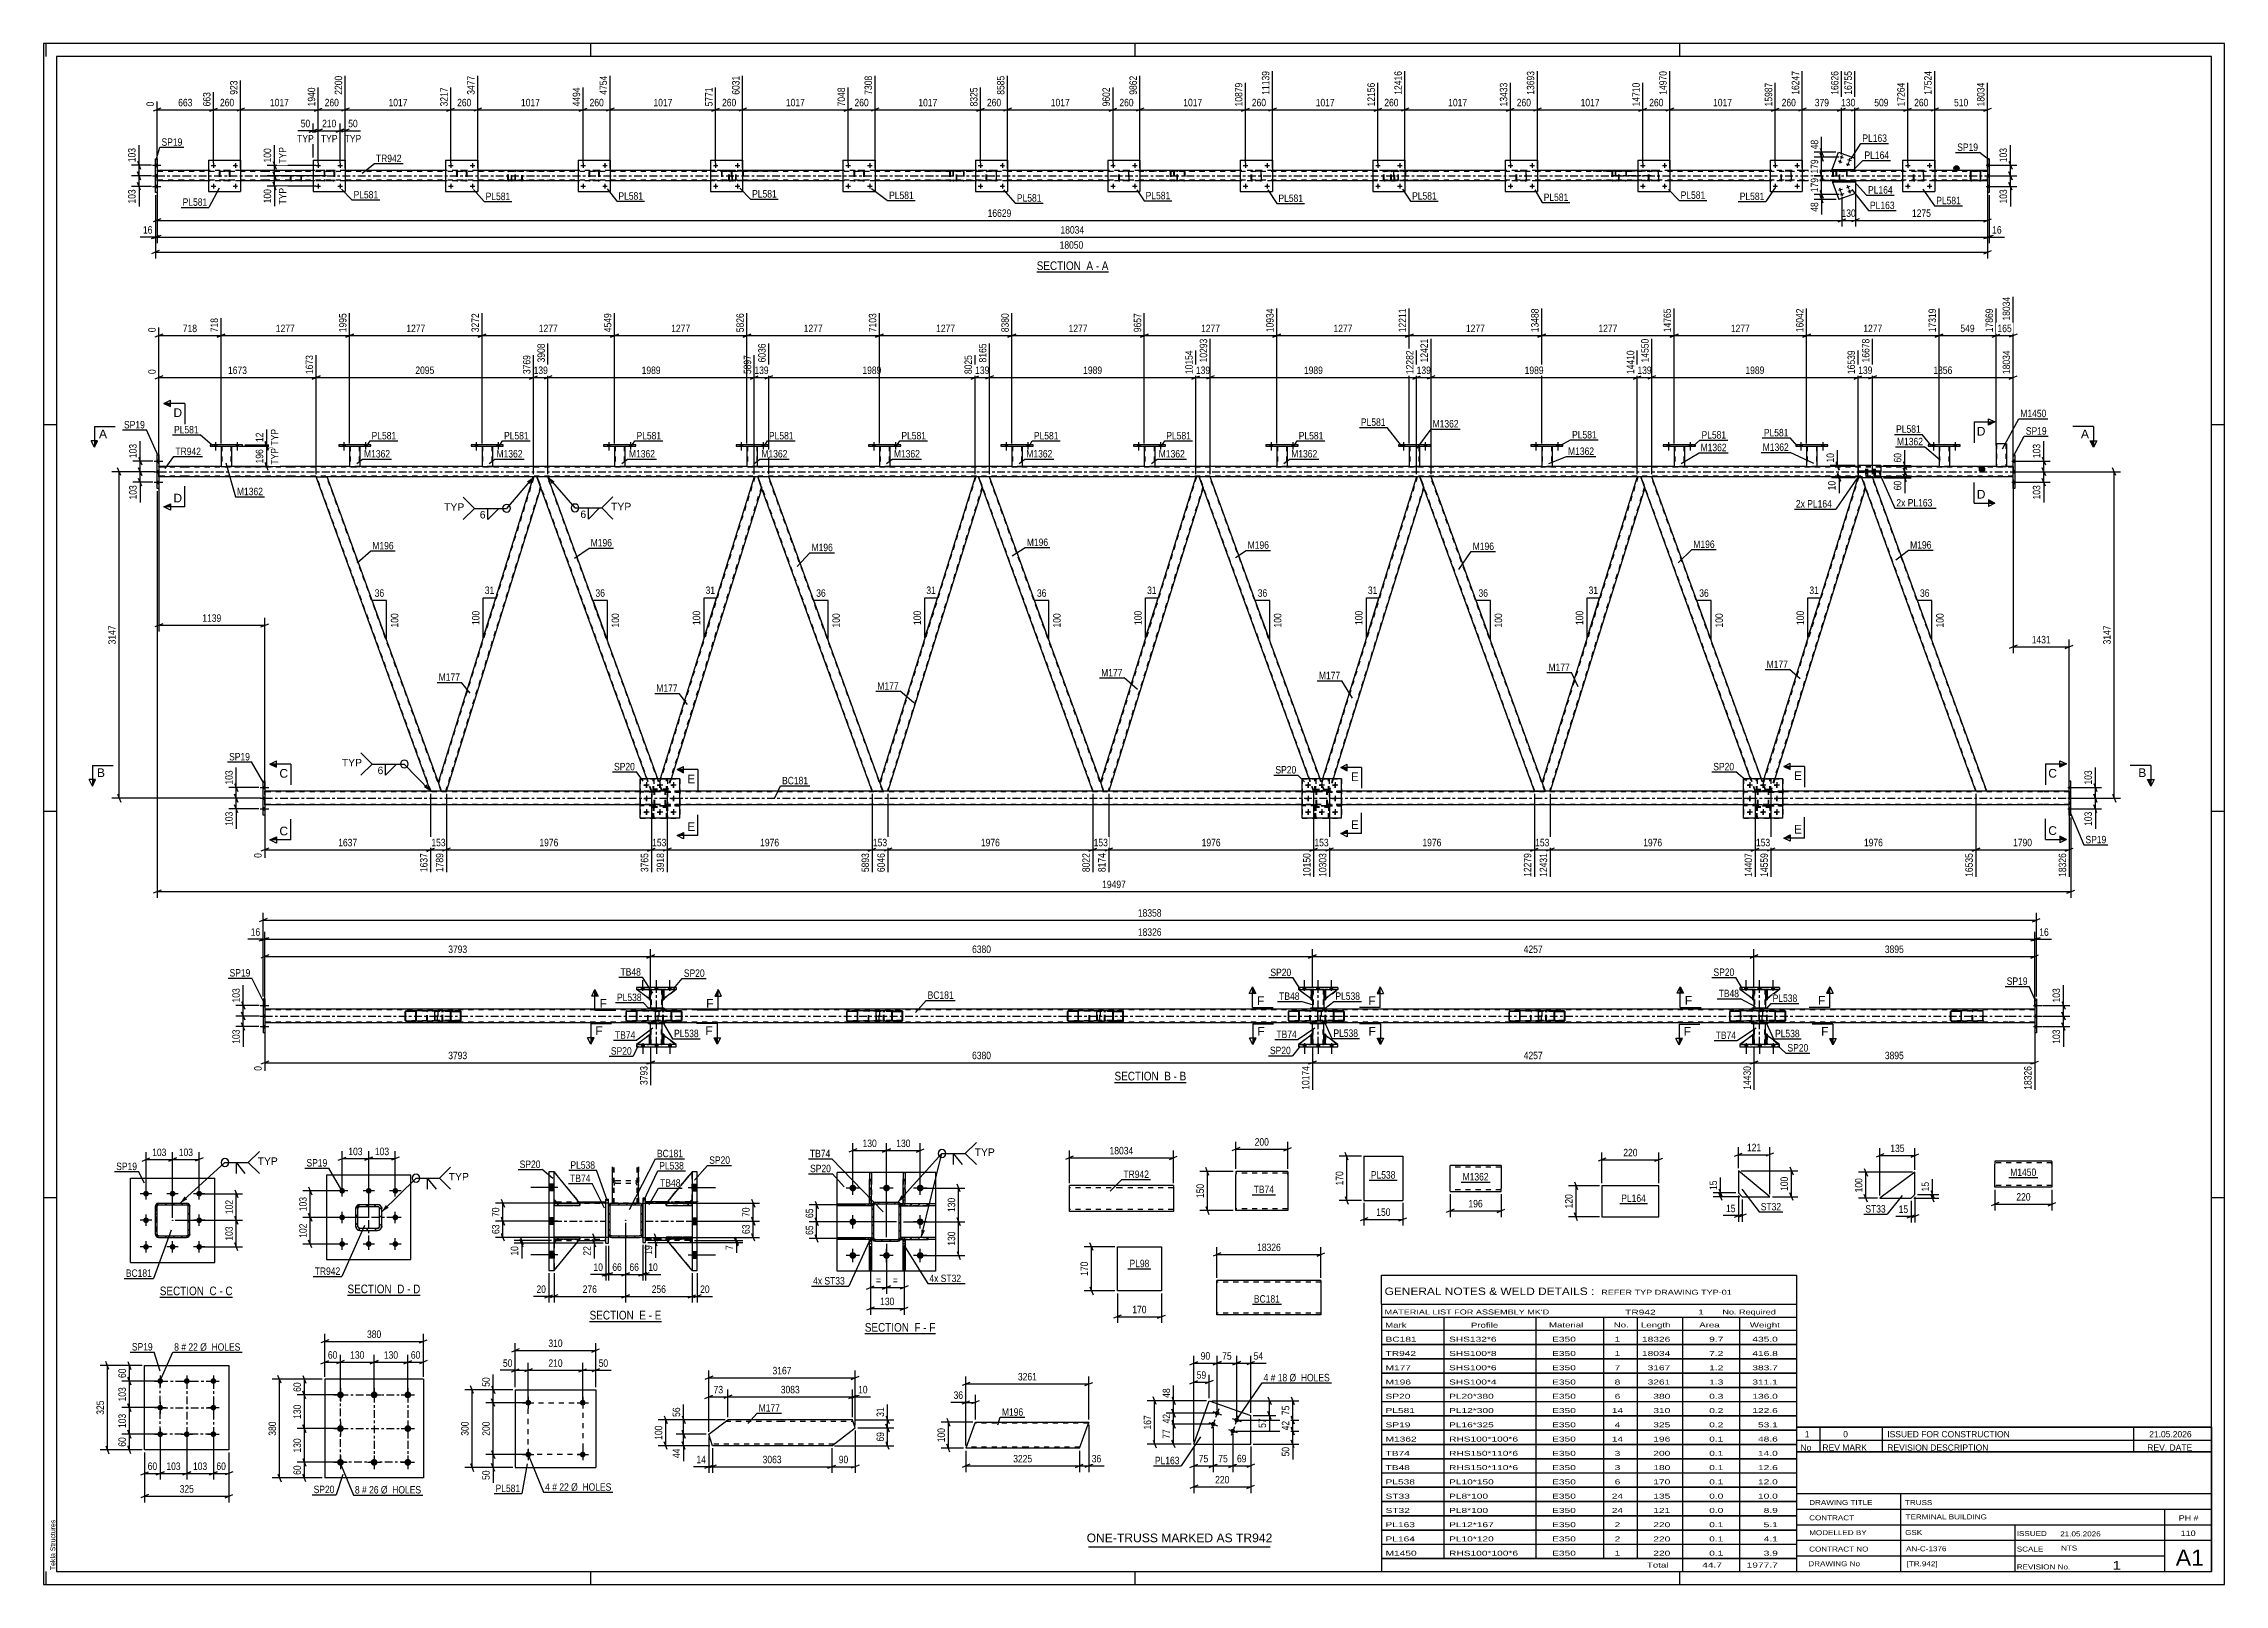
# Model space of a CAD drawing. Header units: millimetres. Extents: x 0 to 841, y 0 to 594.
import ezdxf

# ---------------------------------------------------------------- set-up
doc = ezdxf.new("R2010")
doc.units = ezdxf.units.MM
doc.linetypes.add('DXK_LINE_DOT2', pattern=[3.9198, 1.9599, -1.9599])
doc.linetypes.add('DXK_LINE_DOT3', pattern=[5.9187, 2.979, -0.9799, 0.9799, -0.9799])
doc.styles.add('Arial', font='ARIAL.TTF', dxfattribs={"height": 0.2})
doc.styles.add('Arial Narrow', font='ARIALN.TTF', dxfattribs={"height": 0.2})

# ---------------------------------------------------------------- blocks, each defined once
blk = doc.blocks.new('Unknown-103641004-18 - 7455')
at = {"color": 6, "linetype": 'Continuous'}
blk.add_line((117.2, 111.48), (145.27, 111.48), dxfattribs=at)
at = {"color": 0, "linetype": 'Continuous'}
blk.add_wipeout([(135.3, 112.23), (135.3, 115.73), (117.2, 115.73), (117.2, 112.23)], dxfattribs=at)
blk.add_wipeout([(139.12, 112.23), (139.12, 115.73), (136.35, 115.73), (136.35, 112.23)], dxfattribs=at)
at = {"color": 7, "linetype": 'Continuous', "style": 'Arial Narrow'}
blk.add_text('SECTION ', height=3.34, dxfattribs=at).set_placement((117.2, 112.23))
at = {"color": 0, "linetype": 'Continuous'}
blk.add_wipeout([(141.45, 112.23), (141.45, 115.73), (140.17, 115.73), (140.17, 112.23)], dxfattribs=at)
blk.add_wipeout([(145.27, 112.23), (145.27, 115.73), (142.5, 115.73), (142.5, 112.23)], dxfattribs=at)
at = {"color": 7, "linetype": 'Continuous', "style": 'Arial Narrow'}
for s, p in [('D', (136.35, 112.23)), ('-', (140.17, 112.23)), ('D', (142.5, 112.23))]:
    blk.add_text(s, height=3.34, dxfattribs=at).set_placement(p)
blk = doc.blocks.new('Unknown-103641004-1133')
at = {"color": 5, "linetype": 'Continuous'}
for p, q in [((841, 594), (0, 594)), ((0, 594), (0, 0)), ((1, 589), (1, 594)), ((836, 589), (5, 589)), ((5, 589), (5, 5)), ((211, 589), (211, 594)), ((421, 589), (421, 594)), ((631, 589), (631, 594)), ((836, 5), (836, 589)), ((841, 0), (841, 594)), ((5, 447), (0, 447)), ((841, 447), (836, 447)), ((5, 298), (0, 298)), ((841, 298), (836, 298)), ((5, 149), (0, 149)), ((841, 149), (836, 149)), ((0, 0), (841, 0)), ((1, 0), (1, 5)), ((5, 5), (836, 5)), ((211, 0), (211, 5)), ((421, 0), (421, 5)), ((631, 0), (631, 5))]:
    blk.add_line(p, q, dxfattribs=at)
at = {"color": 174, "linetype": 'Continuous', "style": 'Arial'}
blk.add_text('Tekla Structures', height=1.9102, rotation=90, dxfattribs=at).set_placement((4.5, 5.5))
blk = doc.blocks.new('Unknown-103641004-11 - 5352')
at = {"color": 6, "linetype": 'Continuous'}
blk.add_line((382.99, 505.96), (410.64, 505.96), dxfattribs=at)
at = {"color": 0, "linetype": 'Continuous'}
blk.add_wipeout([(401.1, 506.71), (401.1, 510.21), (382.99, 510.21), (382.99, 506.71)], dxfattribs=at)
blk.add_wipeout([(404.71, 506.71), (404.71, 510.21), (402.15, 510.21), (402.15, 506.71)], dxfattribs=at)
at = {"color": 7, "linetype": 'Continuous', "style": 'Arial Narrow'}
blk.add_text('SECTION ', height=3.34, dxfattribs=at).set_placement((382.99, 506.71))
at = {"color": 0, "linetype": 'Continuous'}
blk.add_wipeout([(407.03, 506.71), (407.03, 510.21), (405.76, 510.21), (405.76, 506.71)], dxfattribs=at)
blk.add_wipeout([(410.64, 506.71), (410.64, 510.21), (408.08, 510.21), (408.08, 506.71)], dxfattribs=at)
at = {"color": 7, "linetype": 'Continuous', "style": 'Arial Narrow'}
for s, p in [('A', (402.15, 506.71)), ('-', (405.76, 506.71)), ('A', (408.08, 506.71))]:
    blk.add_text(s, height=3.34, dxfattribs=at).set_placement(p)
blk = doc.blocks.new('Unknown-103641004-12 - 2810')
at = {"color": 6, "linetype": 'Continuous'}
blk.add_line((413.01, 193.54), (440.66, 193.54), dxfattribs=at)
at = {"color": 0, "linetype": 'Continuous'}
blk.add_wipeout([(431.12, 194.29), (431.12, 197.79), (413.01, 197.79), (413.01, 194.29)], dxfattribs=at)
blk.add_wipeout([(434.73, 194.29), (434.73, 197.79), (432.17, 197.79), (432.17, 194.29)], dxfattribs=at)
at = {"color": 7, "linetype": 'Continuous', "style": 'Arial Narrow'}
blk.add_text('SECTION ', height=3.34, dxfattribs=at).set_placement((413.01, 194.29))
at = {"color": 0, "linetype": 'Continuous'}
blk.add_wipeout([(437.05, 194.29), (437.05, 197.79), (435.78, 197.79), (435.78, 194.29)], dxfattribs=at)
blk.add_wipeout([(440.66, 194.29), (440.66, 197.79), (438.1, 197.79), (438.1, 194.29)], dxfattribs=at)
at = {"color": 7, "linetype": 'Continuous', "style": 'Arial Narrow'}
for s, p in [('B', (432.17, 194.29)), ('-', (435.78, 194.29)), ('B', (438.1, 194.29))]:
    blk.add_text(s, height=3.34, dxfattribs=at).set_placement(p)
blk = doc.blocks.new('Unknown-103641004-13 - 1778')
at = {"color": 6, "linetype": 'Continuous'}
blk.add_line((44.81, 110.71), (72.88, 110.71), dxfattribs=at)
at = {"color": 0, "linetype": 'Continuous'}
blk.add_wipeout([(62.92, 111.46), (62.92, 114.96), (44.81, 114.96), (44.81, 111.46)], dxfattribs=at)
blk.add_wipeout([(66.74, 111.46), (66.74, 114.96), (63.97, 114.96), (63.97, 111.46)], dxfattribs=at)
at = {"color": 7, "linetype": 'Continuous', "style": 'Arial Narrow'}
blk.add_text('SECTION ', height=3.34, dxfattribs=at).set_placement((44.81, 111.46))
at = {"color": 0, "linetype": 'Continuous'}
blk.add_wipeout([(69.06, 111.46), (69.06, 114.96), (67.79, 114.96), (67.79, 111.46)], dxfattribs=at)
blk.add_wipeout([(72.88, 111.46), (72.88, 114.96), (70.11, 114.96), (70.11, 111.46)], dxfattribs=at)
at = {"color": 7, "linetype": 'Continuous', "style": 'Arial Narrow'}
for s, p in [('C', (63.97, 111.46)), ('-', (67.79, 111.46)), ('C', (70.11, 111.46))]:
    blk.add_text(s, height=3.34, dxfattribs=at).set_placement(p)
blk = doc.blocks.new('Unknown-103641004-16 - 6874')
at = {"color": 6, "linetype": 'Continuous'}
blk.add_line((210.58, 101.37), (238.23, 101.37), dxfattribs=at)
at = {"color": 0, "linetype": 'Continuous'}
blk.add_wipeout([(228.69, 102.12), (228.69, 105.62), (210.58, 105.62), (210.58, 102.12)], dxfattribs=at)
blk.add_wipeout([(232.29, 102.12), (232.29, 105.62), (229.74, 105.62), (229.74, 102.12)], dxfattribs=at)
at = {"color": 7, "linetype": 'Continuous', "style": 'Arial Narrow'}
blk.add_text('SECTION ', height=3.34, dxfattribs=at).set_placement((210.58, 102.12))
at = {"color": 0, "linetype": 'Continuous'}
blk.add_wipeout([(234.62, 102.12), (234.62, 105.62), (233.34, 105.62), (233.34, 102.12)], dxfattribs=at)
blk.add_wipeout([(238.23, 102.12), (238.23, 105.62), (235.67, 105.62), (235.67, 102.12)], dxfattribs=at)
at = {"color": 7, "linetype": 'Continuous', "style": 'Arial Narrow'}
for s, p in [('E', (229.74, 102.12)), ('-', (233.34, 102.12)), ('E', (235.67, 102.12))]:
    blk.add_text(s, height=3.34, dxfattribs=at).set_placement(p)
blk = doc.blocks.new('Unknown-103641004-17 - 6446')
at = {"color": 6, "linetype": 'Continuous'}
blk.add_line((316.69, 96.66), (343.91, 96.66), dxfattribs=at)
at = {"color": 0, "linetype": 'Continuous'}
blk.add_wipeout([(334.8, 97.41), (334.8, 100.91), (316.69, 100.91), (316.69, 97.41)], dxfattribs=at)
blk.add_wipeout([(338.19, 97.41), (338.19, 100.91), (335.85, 100.91), (335.85, 97.41)], dxfattribs=at)
at = {"color": 7, "linetype": 'Continuous', "style": 'Arial Narrow'}
blk.add_text('SECTION ', height=3.34, dxfattribs=at).set_placement((316.69, 97.41))
at = {"color": 0, "linetype": 'Continuous'}
blk.add_wipeout([(340.51, 97.41), (340.51, 100.91), (339.24, 100.91), (339.24, 97.41)], dxfattribs=at)
blk.add_wipeout([(343.91, 97.41), (343.91, 100.91), (341.56, 100.91), (341.56, 97.41)], dxfattribs=at)
at = {"color": 7, "linetype": 'Continuous', "style": 'Arial Narrow'}
for s, p in [('F', (335.85, 97.41)), ('-', (339.24, 97.41)), ('F', (341.56, 97.41))]:
    blk.add_text(s, height=3.34, dxfattribs=at).set_placement(p)
blk = doc.blocks.new('Bolt-103641004-2351 - 2317')
at = {"linetype": 'Continuous'}
for points in [[(114.46, 74.35, -1), (114.46, 71.75, -1)], [(127.46, 74.35, -1), (127.46, 71.75, -1)], [(140.46, 74.35, -1), (140.46, 71.75, -1)], [(114.46, 61.35, -1), (114.46, 58.75, -1)], [(140.46, 61.35, -1), (140.46, 58.75, -1)], [(114.46, 48.35, -1), (114.46, 45.75, -1)], [(127.46, 48.35, -1), (127.46, 45.75, -1)], [(140.46, 48.35, -1), (140.46, 45.75, -1)]]:
    blk.add_hatch(color=1, dxfattribs=at).paths.add_polyline_path(points)
at = {"color": 1, "linetype": 'Continuous'}
for p, q in [((111.86, 73.05), (117.06, 73.05)), ((114.46, 75.65), (114.46, 70.45)), ((124.86, 73.05), (130.06, 73.05)), ((127.46, 75.65), (127.46, 70.45)), ((137.86, 73.05), (143.06, 73.05)), ((140.46, 75.65), (140.46, 70.45)), ((111.86, 60.05), (117.06, 60.05)), ((114.46, 62.65), (114.46, 57.45)), ((137.86, 60.05), (143.06, 60.05)), ((140.46, 62.65), (140.46, 57.45)), ((111.86, 47.05), (117.06, 47.05)), ((114.46, 49.65), (114.46, 44.45)), ((124.86, 47.05), (130.06, 47.05)), ((127.46, 49.65), (127.46, 44.45)), ((137.86, 47.05), (143.06, 47.05)), ((140.46, 49.65), (140.46, 44.45))]:
    blk.add_line(p, q, dxfattribs=at)
blk = doc.blocks.new('Part-103641004-2366 - 2317')
at = {"color": 2, "linetype": 'Continuous'}
for p, q in [((108.46, 79.05), (108.46, 41.05)), ((146.46, 79.05), (108.46, 79.05)), ((146.46, 79.05), (146.46, 41.05)), ((146.46, 41.05), (108.46, 41.05))]:
    blk.add_line(p, q, dxfattribs=at)
blk = doc.blocks.new('Part-103641004-7620 - 7455')
at = {"linetype": 'Continuous'}
h = blk.add_hatch(dxfattribs=at)
h.set_pattern_fill('', scale=0.7, style=0, pattern_type=0)
h.set_pattern_definition([(45, (121.979, 146.475), (-1.57154, 1.57154), [])])
h.paths.add_polyline_path([(128.78, 146.47), (121.98, 146.47), (121.37, 146.35), (120.85, 146.01), (120.5, 145.49), (120.38, 144.87), (120.38, 138.07), (120.5, 137.46), (120.85, 136.94), (121.37, 136.6), (121.98, 136.47), (128.78, 136.47), (129.39, 136.6), (129.91, 136.94), (130.26, 137.46), (130.38, 138.07), (130.38, 144.87), (130.26, 145.49), (129.91, 146.01), (129.39, 146.35)])
h.paths.add_polyline_path([(129.52, 145.18), (129.58, 144.87), (129.58, 138.07), (129.52, 137.77), (129.34, 137.51), (129.09, 137.34), (128.78, 137.27), (121.98, 137.27), (121.67, 137.34), (121.41, 137.51), (121.24, 137.77), (121.18, 138.07), (121.18, 144.87), (121.24, 145.18), (121.41, 145.44), (121.67, 145.61), (121.98, 145.67), (128.78, 145.67), (129.09, 145.61), (129.34, 145.44)])
at = {"color": 7, "linetype": 'DXK_LINE_DOT3'}
for p, q in [((125.38, 131.47), (125.38, 151.47)), ((135.38, 141.47), (115.38, 141.47))]:
    blk.add_line(p, q, dxfattribs=at)
at = {"color": 7, "linetype": 'DXK_LINE_DOT2'}
for p, q in [((120.38, 144.87), (120.5, 145.49)), ((120.38, 138.07), (120.38, 144.87)), ((121.24, 145.18), (121.18, 144.87)), ((121.18, 138.07), (121.18, 144.87)), ((121.37, 146.35), (121.98, 146.47)), ((121.98, 145.67), (121.67, 145.61)), ((121.98, 146.47), (128.78, 146.47)), ((121.98, 145.67), (128.78, 145.67)), ((128.78, 146.47), (129.39, 146.35)), ((129.09, 145.61), (128.78, 145.67)), ((129.58, 144.87), (129.52, 145.18)), ((129.58, 138.07), (129.58, 144.87)), ((130.26, 145.49), (130.38, 144.87)), ((130.38, 138.07), (130.38, 144.87)), ((120.5, 137.46), (120.38, 138.07)), ((121.18, 138.07), (121.24, 137.77)), ((121.98, 136.47), (121.37, 136.6)), ((121.67, 137.34), (121.98, 137.27)), ((121.98, 137.27), (128.78, 137.27)), ((121.98, 136.47), (128.78, 136.47)), ((128.78, 137.27), (129.09, 137.34)), ((129.39, 136.6), (128.78, 136.47)), ((129.52, 137.77), (129.58, 138.07)), ((130.38, 138.07), (130.26, 137.46))]:
    blk.add_line(p, q, dxfattribs=at)
at = {"color": 2, "linetype": 'Continuous'}
for p, q in [((120.5, 145.49), (120.38, 144.87)), ((120.38, 138.07), (120.38, 144.87)), ((121.18, 144.87), (121.24, 145.18)), ((121.18, 138.07), (121.18, 144.87)), ((121.98, 146.47), (121.37, 146.35)), ((121.67, 145.61), (121.98, 145.67)), ((121.98, 146.47), (128.78, 146.47)), ((121.98, 145.67), (128.78, 145.67)), ((129.39, 146.35), (128.78, 146.47)), ((128.78, 145.67), (129.09, 145.61)), ((129.52, 145.18), (129.58, 144.87)), ((129.58, 138.07), (129.58, 144.87)), ((130.38, 144.87), (130.26, 145.49)), ((130.38, 138.07), (130.38, 144.87)), ((120.38, 138.07), (120.5, 137.46)), ((121.24, 137.77), (121.18, 138.07)), ((121.37, 136.6), (121.98, 136.47)), ((121.98, 137.27), (121.67, 137.34)), ((121.98, 137.27), (128.78, 137.27)), ((121.98, 136.47), (128.78, 136.47)), ((129.09, 137.34), (128.78, 137.27)), ((128.78, 136.47), (129.39, 136.6)), ((129.58, 138.07), (129.52, 137.77)), ((130.26, 137.46), (130.38, 138.07))]:
    blk.add_line(p, q, dxfattribs=at)
at = {"color": 7, "linetype": 'DXK_LINE_DOT2'}
for centre, radius, start, end in [((121.98, 144.87), 1.6, 112.5, 157.5), ((121.98, 144.87), 0.8, 112.5, 157.5), ((128.78, 144.87), 0.8, 22.5, 67.5), ((128.78, 144.87), 1.6, 22.5, 67.5), ((121.98, 138.07), 1.6, 202.5, 247.5), ((121.98, 138.07), 0.8, 202.5, 247.5), ((128.78, 138.07), 0.8, 292.5, 337.5), ((128.78, 138.07), 1.6, 292.5, 337.5)]:
    blk.add_arc(centre, radius, start, end, dxfattribs=at)
at = {"color": 2, "linetype": 'Continuous'}
for centre, radius, start, end in [((121.98, 144.87), 1.6, 112.5, 157.5), ((121.98, 144.87), 0.8, 112.5, 157.5), ((128.78, 144.87), 0.8, 22.5, 67.5), ((128.78, 144.87), 1.6, 22.5, 67.5), ((121.98, 138.07), 1.6, 202.5, 247.5), ((121.98, 138.07), 0.8, 202.5, 247.5), ((128.78, 138.07), 0.8, 292.5, 337.5), ((128.78, 138.07), 1.6, 292.5, 337.5)]:
    blk.add_arc(centre, radius, start, end, dxfattribs=at)
blk = doc.blocks.new('Part-103641004-7480 - 7455')
at = {"color": 2, "linetype": 'Continuous'}
for p, q in [((141.63, 157.72), (109.13, 157.72)), ((109.13, 157.72), (109.13, 125.22)), ((141.63, 125.22), (141.63, 157.72)), ((109.13, 125.22), (141.63, 125.22))]:
    blk.add_line(p, q, dxfattribs=at)
blk = doc.blocks.new('Bolt-103641004-7566 - 7455')
at = {"linetype": 'Continuous'}
for points in [[(115.13, 150.62, -1), (115.13, 152.82, -1)], [(125.38, 150.62, -1), (125.38, 152.82, -1)], [(135.63, 150.62, -1), (135.63, 152.82, -1)], [(115.13, 140.37, -1), (115.13, 142.57, -1)], [(135.63, 140.37, -1), (135.63, 142.57, -1)], [(115.13, 130.12, -1), (115.13, 132.32, -1)], [(125.38, 130.12, -1), (125.38, 132.32, -1)], [(135.63, 130.12, -1), (135.63, 132.32, -1)]]:
    blk.add_hatch(color=1, dxfattribs=at).paths.add_polyline_path(points)
at = {"color": 1, "linetype": 'Continuous'}
for p, q in [((117.33, 151.72), (112.93, 151.72)), ((115.13, 149.52), (115.13, 153.92)), ((127.58, 151.72), (123.18, 151.72)), ((125.38, 149.52), (125.38, 153.92)), ((137.83, 151.72), (133.43, 151.72)), ((135.63, 149.52), (135.63, 153.92)), ((115.13, 139.27), (115.13, 143.67)), ((135.63, 139.27), (135.63, 143.67)), ((117.33, 141.47), (112.93, 141.47)), ((137.83, 141.47), (133.43, 141.47)), ((117.33, 131.22), (112.93, 131.22)), ((115.13, 129.02), (115.13, 133.42)), ((127.58, 131.22), (123.18, 131.22)), ((125.38, 129.02), (125.38, 133.42)), ((137.83, 131.22), (133.43, 131.22)), ((135.63, 129.02), (135.63, 133.42))]:
    blk.add_line(p, q, dxfattribs=at)
blk = doc.blocks.new('Part-103641004-5384 - 5352')
at = {"color": 2, "linetype": 'Continuous'}
for p, q in [((689.9, 540.65), (692.27, 533.96)), ((698.68, 540.65), (698.68, 536.24)), ((698.68, 536.24), (692.27, 533.96))]:
    blk.add_line(p, q, dxfattribs=at)
at = {"color": 7, "linetype": 'DXK_LINE_DOT2'}
blk.add_line((698.68, 540.65), (689.9, 540.65), dxfattribs=at)
blk = doc.blocks.new('Bolt-103641004-5424 - 5352')
at = {"linetype": 'Continuous'}
for points in [[(719.34, 547.05, -1), (718.46, 547.05, -1)], [(727.74, 547.05, -1), (726.86, 547.05, -1)]]:
    blk.add_hatch(color=1, dxfattribs=at).paths.add_polyline_path(points)
at = {"color": 1, "linetype": 'Continuous'}
for p, q in [((718.02, 547.05), (719.78, 547.05)), ((718.9, 547.93), (718.9, 546.17)), ((726.42, 547.05), (728.18, 547.05)), ((727.3, 547.93), (727.3, 546.17))]:
    blk.add_line(p, q, dxfattribs=at)
blk = doc.blocks.new('Bolt-103641004-5408 - 5352')
at = {"linetype": 'Continuous'}
for points in [[(65.99, 547.05, -1), (65.11, 547.05, -1)], [(74.39, 547.05, -1), (73.51, 547.05, -1)]]:
    blk.add_hatch(color=1, dxfattribs=at).paths.add_polyline_path(points)
at = {"color": 1, "linetype": 'Continuous'}
for p, q in [((64.67, 547.05), (66.43, 547.05)), ((65.55, 547.93), (65.55, 546.17)), ((73.07, 547.05), (74.83, 547.05)), ((73.95, 547.93), (73.95, 546.17))]:
    blk.add_line(p, q, dxfattribs=at)
blk = doc.blocks.new('Bolt-103641004-5426 - 5352')
at = {"linetype": 'Continuous'}
for points in [[(668.26, 547.05, -1), (667.38, 547.05, -1)], [(676.66, 547.05, -1), (675.78, 547.05, -1)]]:
    blk.add_hatch(color=1, dxfattribs=at).paths.add_polyline_path(points)
at = {"color": 1, "linetype": 'Continuous'}
for p, q in [((666.94, 547.05), (668.7, 547.05)), ((667.82, 547.93), (667.82, 546.17)), ((675.34, 547.05), (677.1, 547.05)), ((676.22, 547.93), (676.22, 546.17))]:
    blk.add_line(p, q, dxfattribs=at)
blk = doc.blocks.new('Part-103641004-5490 - 5352')
at = {"color": 7, "linetype": 'DXK_LINE_DOT2'}
for p, q in [((721.1, 544.57), (721.13, 544.75)), ((721.13, 544.75), (721.1, 544.57)), ((721.1, 541.53), (721.1, 544.57)), ((721.13, 541.35), (721.1, 541.53)), ((721.1, 541.53), (721.13, 541.35)), ((721.34, 544.57), (721.36, 544.66)), ((721.34, 541.53), (721.34, 544.57)), ((721.36, 541.44), (721.34, 541.53)), ((721.36, 544.66), (721.41, 544.74)), ((721.41, 541.36), (721.36, 541.44)), ((721.39, 545.01), (721.58, 545.05)), ((721.58, 545.05), (721.39, 545.01)), ((721.58, 541.05), (721.39, 541.09)), ((721.39, 541.09), (721.58, 541.05)), ((721.41, 544.74), (721.49, 544.79)), ((721.49, 541.31), (721.41, 541.36)), ((721.49, 544.79), (721.58, 544.81)), ((721.58, 541.29), (721.49, 541.31)), ((724.62, 545.05), (721.58, 545.05)), ((724.62, 544.81), (721.58, 544.81)), ((724.62, 541.29), (721.58, 541.29)), ((724.62, 541.05), (721.58, 541.05)), ((724.62, 545.05), (724.8, 545.01)), ((724.8, 545.01), (724.62, 545.05)), ((724.62, 544.81), (724.71, 544.79)), ((724.71, 541.31), (724.62, 541.29)), ((724.8, 541.09), (724.62, 541.05)), ((724.62, 541.05), (724.8, 541.09)), ((724.71, 544.79), (724.79, 544.74)), ((724.79, 541.36), (724.71, 541.31)), ((724.79, 544.74), (724.84, 544.66)), ((724.84, 541.44), (724.79, 541.36)), ((724.84, 544.66), (724.86, 544.57)), ((724.86, 541.53), (724.84, 541.44)), ((724.86, 544.57), (724.86, 541.53)), ((725.06, 544.75), (725.1, 544.57)), ((725.1, 544.57), (725.06, 544.75)), ((725.1, 541.53), (725.06, 541.35)), ((725.06, 541.35), (725.1, 541.53)), ((725.1, 541.53), (725.1, 544.57))]:
    blk.add_line(p, q, dxfattribs=at)
at = {"color": 7, "linetype": 'DXK_LINE_DOT3'}
blk.add_line((723.1, 543.05), (723.1, 543.05), dxfattribs=at)
at = {"color": 7, "linetype": 'DXK_LINE_DOT2'}
for centre, start, end in [((721.58, 544.57), 112.5, 157.5), ((721.58, 544.57), 112.5, 157.5), ((721.58, 541.53), 202.5, 247.5), ((721.58, 541.53), 202.5, 247.5), ((724.62, 544.57), 22.5, 67.5), ((724.62, 544.57), 22.5, 67.5), ((724.62, 541.53), 292.5, 337.5), ((724.62, 541.53), 292.5, 337.5)]:
    blk.add_arc(centre, 0.48, start, end, dxfattribs=at)
blk = doc.blocks.new('Bolt-103641004-5430 - 5352')
at = {"linetype": 'Continuous'}
for points in [[(515.02, 547.05, -1), (514.14, 547.05, -1)], [(523.42, 547.05, -1), (522.54, 547.05, -1)]]:
    blk.add_hatch(color=1, dxfattribs=at).paths.add_polyline_path(points)
at = {"color": 1, "linetype": 'Continuous'}
for p, q in [((513.7, 547.05), (515.46, 547.05)), ((514.58, 547.93), (514.58, 546.17)), ((522.1, 547.05), (523.86, 547.05)), ((522.98, 547.93), (522.98, 546.17))]:
    blk.add_line(p, q, dxfattribs=at)
blk = doc.blocks.new('Part-103641004-5373 - 5352')
at = {"color": 2, "linetype": 'Continuous'}
for p, q in [((512.58, 549.05), (512.58, 537.05)), ((512.58, 549.05), (524.98, 549.05)), ((524.98, 549.05), (524.98, 537.05)), ((512.58, 537.05), (524.98, 537.05))]:
    blk.add_line(p, q, dxfattribs=at)
blk = doc.blocks.new('Bolt-103641004-5374 - 5352')
at = {"linetype": 'Continuous'}
for points in [[(695.58, 538.53, -1), (696.26, 538.77, -1)], [(692.56, 537.46, -1), (693.24, 537.7, -1)], [(693.16, 535.76, -1), (693.84, 536.01, -1)], [(696.18, 536.83, -1), (696.86, 537.08, -1)]]:
    blk.add_hatch(color=1, dxfattribs=at).paths.add_polyline_path(points)
at = {"color": 1, "linetype": 'Continuous'}
for p, q in [((693.14, 536.9), (692.66, 538.26)), ((696.6, 538.89), (695.24, 538.41)), ((696.16, 537.97), (695.68, 539.33)), ((693.58, 537.82), (692.22, 537.34)), ((694.18, 536.13), (692.82, 535.64)), ((693.74, 535.21), (693.26, 536.56)), ((697.2, 537.2), (695.84, 536.71)), ((696.76, 536.28), (696.28, 537.63))]:
    blk.add_line(p, q, dxfattribs=at)
blk = doc.blocks.new('Part-103641004-5379 - 5352')
at = {"color": 2, "linetype": 'Continuous'}
for p, q in [((698.68, 541.05), (689.9, 541.05)), ((689.9, 541.05), (689.9, 540.65)), ((698.68, 540.65), (689.9, 540.65)), ((698.68, 541.05), (698.68, 540.65))]:
    blk.add_line(p, q, dxfattribs=at)
blk = doc.blocks.new('Bolt-103641004-5385 - 5352')
at = {"linetype": 'Continuous'}
for points in [[(693.1, 548.4, -1), (692.42, 548.64, -1)], [(693.7, 550.1, -1), (693.02, 550.34, -1)], [(696.11, 547.33, -1), (695.44, 547.57, -1)], [(696.72, 549.03, -1), (696.04, 549.27, -1)]]:
    blk.add_hatch(color=1, dxfattribs=at).paths.add_polyline_path(points)
at = {"color": 1, "linetype": 'Continuous'}
for p, q in [((692.08, 548.76), (693.44, 548.28)), ((693, 549.2), (692.52, 547.84)), ((692.68, 550.46), (694.04, 549.98)), ((693.6, 550.89), (693.12, 549.54)), ((695.1, 547.69), (696.45, 547.21)), ((696.02, 548.13), (695.53, 546.77)), ((695.7, 549.39), (697.06, 548.91)), ((696.62, 549.82), (696.14, 548.47))]:
    blk.add_line(p, q, dxfattribs=at)
blk = doc.blocks.new('Part-103641004-5390 - 5352')
at = {"color": 2, "linetype": 'Continuous'}
for p, q in [((689.76, 545.45), (692.13, 552.14)), ((692.13, 552.14), (698.54, 549.86)), ((698.54, 545.45), (698.54, 549.86))]:
    blk.add_line(p, q, dxfattribs=at)
at = {"color": 7, "linetype": 'DXK_LINE_DOT2'}
blk.add_line((689.76, 545.45), (698.54, 545.45), dxfattribs=at)
blk = doc.blocks.new('Part-103641004-5471 - 5352')
at = {"color": 7, "linetype": 'DXK_LINE_DOT2'}
for p, q in [((312.45, 544.57), (312.49, 544.75)), ((312.49, 544.75), (312.45, 544.57)), ((312.45, 544.57), (312.45, 541.53)), ((312.49, 541.35), (312.45, 541.53)), ((312.45, 541.53), (312.49, 541.35)), ((312.69, 544.57), (312.71, 544.66)), ((312.69, 544.57), (312.69, 541.53)), ((312.71, 541.44), (312.69, 541.53)), ((312.71, 544.66), (312.76, 544.74)), ((312.76, 541.36), (312.71, 541.44)), ((312.75, 545.01), (312.93, 545.05)), ((312.93, 545.05), (312.75, 545.01)), ((312.93, 541.05), (312.75, 541.09)), ((312.75, 541.09), (312.93, 541.05)), ((312.76, 544.74), (312.84, 544.79)), ((312.84, 541.31), (312.76, 541.36)), ((312.84, 544.79), (312.93, 544.81)), ((312.93, 541.29), (312.84, 541.31)), ((315.97, 545.05), (312.93, 545.05)), ((315.97, 544.81), (312.93, 544.81)), ((315.97, 541.29), (312.93, 541.29)), ((315.97, 541.05), (312.93, 541.05)), ((315.97, 545.05), (316.16, 545.01)), ((316.16, 545.01), (315.97, 545.05)), ((315.97, 544.81), (316.07, 544.79)), ((316.07, 541.31), (315.97, 541.29)), ((316.16, 541.09), (315.97, 541.05)), ((315.97, 541.05), (316.16, 541.09)), ((316.07, 544.79), (316.14, 544.74)), ((316.14, 541.36), (316.07, 541.31)), ((316.14, 544.74), (316.2, 544.66)), ((316.2, 541.44), (316.14, 541.36)), ((316.2, 544.66), (316.21, 544.57)), ((316.21, 541.53), (316.2, 541.44)), ((316.21, 544.57), (316.21, 541.53)), ((316.42, 544.75), (316.45, 544.57)), ((316.45, 544.57), (316.42, 544.75)), ((316.45, 541.53), (316.42, 541.35)), ((316.42, 541.35), (316.45, 541.53)), ((316.45, 544.57), (316.45, 541.53))]:
    blk.add_line(p, q, dxfattribs=at)
at = {"color": 7, "linetype": 'DXK_LINE_DOT3'}
blk.add_line((314.45, 543.05), (314.45, 543.05), dxfattribs=at)
at = {"color": 7, "linetype": 'DXK_LINE_DOT2'}
for centre, start, end in [((312.93, 544.57), 112.5, 157.5), ((312.93, 544.57), 112.5, 157.5), ((312.93, 541.53), 202.5, 247.5), ((312.93, 541.53), 202.5, 247.5), ((315.97, 544.57), 22.5, 67.5), ((315.97, 544.57), 22.5, 67.5), ((315.97, 541.53), 292.5, 337.5), ((315.97, 541.53), 292.5, 337.5)]:
    blk.add_arc(centre, 0.48, start, end, dxfattribs=at)
blk = doc.blocks.new('Bolt-103641004-5409 - 5352')
at = {"linetype": 'Continuous'}
for points in [[(65.99, 539.05, -1), (65.11, 539.05, -1)], [(74.39, 539.05, -1), (73.51, 539.05, -1)]]:
    blk.add_hatch(color=1, dxfattribs=at).paths.add_polyline_path(points)
at = {"color": 1, "linetype": 'Continuous'}
for p, q in [((64.67, 539.05), (66.43, 539.05)), ((65.55, 539.93), (65.55, 538.17)), ((73.07, 539.05), (74.83, 539.05)), ((73.95, 539.93), (73.95, 538.17))]:
    blk.add_line(p, q, dxfattribs=at)
blk = doc.blocks.new('Bolt-103641004-5410 - 5352')
at = {"linetype": 'Continuous'}
for points in [[(106.37, 547.05, -1), (105.49, 547.05, -1)], [(114.77, 547.05, -1), (113.89, 547.05, -1)]]:
    blk.add_hatch(color=1, dxfattribs=at).paths.add_polyline_path(points)
at = {"color": 1, "linetype": 'Continuous'}
for p, q in [((105.05, 547.05), (106.81, 547.05)), ((105.93, 547.93), (105.93, 546.17)), ((113.45, 547.05), (115.21, 547.05)), ((114.33, 547.93), (114.33, 546.17))]:
    blk.add_line(p, q, dxfattribs=at)
blk = doc.blocks.new('Bolt-103641004-5411 - 5352')
at = {"linetype": 'Continuous'}
for points in [[(106.37, 539.05, -1), (105.49, 539.05, -1)], [(114.77, 539.05, -1), (113.89, 539.05, -1)]]:
    blk.add_hatch(color=1, dxfattribs=at).paths.add_polyline_path(points)
at = {"color": 1, "linetype": 'Continuous'}
for p, q in [((105.05, 539.05), (106.81, 539.05)), ((105.93, 539.93), (105.93, 538.17)), ((113.45, 539.05), (115.21, 539.05)), ((114.33, 539.93), (114.33, 538.17))]:
    blk.add_line(p, q, dxfattribs=at)
blk = doc.blocks.new('Part-103641004-5476 - 5352')
at = {"color": 2, "linetype": 'Continuous'}
for p, q in [((359.33, 549.05), (359.33, 537.05)), ((359.33, 549.05), (371.73, 549.05)), ((371.73, 549.05), (371.73, 537.05)), ((359.33, 537.05), (371.73, 537.05))]:
    blk.add_line(p, q, dxfattribs=at)
blk = doc.blocks.new('Bolt-103641004-5412 - 5352')
at = {"linetype": 'Continuous'}
for points in [[(157.45, 547.05, -1), (156.57, 547.05, -1)], [(165.85, 547.05, -1), (164.97, 547.05, -1)]]:
    blk.add_hatch(color=1, dxfattribs=at).paths.add_polyline_path(points)
at = {"color": 1, "linetype": 'Continuous'}
for p, q in [((156.13, 547.05), (157.89, 547.05)), ((157.01, 547.93), (157.01, 546.17)), ((164.53, 547.05), (166.29, 547.05)), ((165.41, 547.93), (165.41, 546.17))]:
    blk.add_line(p, q, dxfattribs=at)
blk = doc.blocks.new('Part-103641004-5477 - 5352')
at = {"color": 7, "linetype": 'DXK_LINE_DOT2'}
for p, q in [((363.53, 544.57), (363.57, 544.75)), ((363.57, 544.75), (363.53, 544.57)), ((363.53, 541.53), (363.53, 544.57)), ((363.57, 541.35), (363.53, 541.53)), ((363.53, 541.53), (363.57, 541.35)), ((363.77, 544.57), (363.79, 544.66)), ((363.77, 541.53), (363.77, 544.57)), ((363.79, 541.44), (363.77, 541.53)), ((363.79, 544.66), (363.84, 544.74)), ((363.84, 541.36), (363.79, 541.44)), ((363.83, 545.01), (364.01, 545.05)), ((364.01, 545.05), (363.83, 545.01)), ((364.01, 541.05), (363.83, 541.09)), ((363.83, 541.09), (364.01, 541.05)), ((363.84, 544.74), (363.92, 544.79)), ((363.92, 541.31), (363.84, 541.36)), ((363.92, 544.79), (364.01, 544.81)), ((364.01, 541.29), (363.92, 541.31)), ((367.05, 545.05), (364.01, 545.05)), ((367.05, 544.81), (364.01, 544.81)), ((367.05, 541.29), (364.01, 541.29)), ((367.05, 541.05), (364.01, 541.05)), ((367.05, 545.05), (367.24, 545.01)), ((367.24, 545.01), (367.05, 545.05)), ((367.05, 544.81), (367.15, 544.79)), ((367.15, 541.31), (367.05, 541.29)), ((367.24, 541.09), (367.05, 541.05)), ((367.05, 541.05), (367.24, 541.09)), ((367.15, 544.79), (367.22, 544.74)), ((367.22, 541.36), (367.15, 541.31)), ((367.22, 544.74), (367.28, 544.66)), ((367.28, 541.44), (367.22, 541.36)), ((367.28, 544.66), (367.29, 544.57)), ((367.29, 541.53), (367.28, 541.44)), ((367.29, 544.57), (367.29, 541.53)), ((367.5, 544.75), (367.53, 544.57)), ((367.53, 544.57), (367.5, 544.75)), ((367.53, 541.53), (367.5, 541.35)), ((367.5, 541.35), (367.53, 541.53)), ((367.53, 541.53), (367.53, 544.57))]:
    blk.add_line(p, q, dxfattribs=at)
at = {"color": 7, "linetype": 'DXK_LINE_DOT3'}
blk.add_line((365.53, 543.05), (365.53, 543.05), dxfattribs=at)
at = {"color": 7, "linetype": 'DXK_LINE_DOT2'}
for centre, start, end in [((364.01, 544.57), 112.5, 157.5), ((364.01, 544.57), 112.5, 157.5), ((364.01, 541.53), 202.5, 247.5), ((364.01, 541.53), 202.5, 247.5), ((367.05, 544.57), 22.5, 67.5), ((367.05, 544.57), 22.5, 67.5), ((367.05, 541.53), 292.5, 337.5), ((367.05, 541.53), 292.5, 337.5)]:
    blk.add_arc(centre, 0.48, start, end, dxfattribs=at)
blk = doc.blocks.new('Bolt-103641004-5413 - 5352')
at = {"linetype": 'Continuous'}
for points in [[(157.45, 539.05, -1), (156.57, 539.05, -1)], [(165.85, 539.05, -1), (164.97, 539.05, -1)]]:
    blk.add_hatch(color=1, dxfattribs=at).paths.add_polyline_path(points)
at = {"color": 1, "linetype": 'Continuous'}
for p, q in [((156.13, 539.05), (157.89, 539.05)), ((157.01, 539.93), (157.01, 538.17)), ((164.53, 539.05), (166.29, 539.05)), ((165.41, 539.93), (165.41, 538.17))]:
    blk.add_line(p, q, dxfattribs=at)
blk = doc.blocks.new('Bolt-103641004-5414 - 5352')
at = {"linetype": 'Continuous'}
for points in [[(208.53, 547.05, -1), (207.65, 547.05, -1)], [(216.93, 547.05, -1), (216.05, 547.05, -1)]]:
    blk.add_hatch(color=1, dxfattribs=at).paths.add_polyline_path(points)
at = {"color": 1, "linetype": 'Continuous'}
for p, q in [((207.21, 547.05), (208.97, 547.05)), ((208.09, 547.93), (208.09, 546.17)), ((215.61, 547.05), (217.37, 547.05)), ((216.49, 547.93), (216.49, 546.17))]:
    blk.add_line(p, q, dxfattribs=at)
blk = doc.blocks.new('Bolt-103641004-5415 - 5352')
at = {"linetype": 'Continuous'}
for points in [[(208.53, 539.05, -1), (207.65, 539.05, -1)], [(216.93, 539.05, -1), (216.05, 539.05, -1)]]:
    blk.add_hatch(color=1, dxfattribs=at).paths.add_polyline_path(points)
at = {"color": 1, "linetype": 'Continuous'}
for p, q in [((207.21, 539.05), (208.97, 539.05)), ((208.09, 539.93), (208.09, 538.17)), ((215.61, 539.05), (217.37, 539.05)), ((216.49, 539.93), (216.49, 538.17))]:
    blk.add_line(p, q, dxfattribs=at)
blk = doc.blocks.new('Bolt-103641004-5416 - 5352')
at = {"linetype": 'Continuous'}
for points in [[(259.61, 547.05, -1), (258.73, 547.05, -1)], [(268.01, 547.05, -1), (267.13, 547.05, -1)]]:
    blk.add_hatch(color=1, dxfattribs=at).paths.add_polyline_path(points)
at = {"color": 1, "linetype": 'Continuous'}
for p, q in [((258.29, 547.05), (260.05, 547.05)), ((259.17, 547.93), (259.17, 546.17)), ((266.69, 547.05), (268.45, 547.05)), ((267.57, 547.93), (267.57, 546.17))]:
    blk.add_line(p, q, dxfattribs=at)
blk = doc.blocks.new('Bolt-103641004-5417 - 5352')
at = {"linetype": 'Continuous'}
for points in [[(259.61, 539.05, -1), (258.73, 539.05, -1)], [(268.01, 539.05, -1), (267.13, 539.05, -1)]]:
    blk.add_hatch(color=1, dxfattribs=at).paths.add_polyline_path(points)
at = {"color": 1, "linetype": 'Continuous'}
for p, q in [((258.29, 539.05), (260.05, 539.05)), ((259.17, 539.93), (259.17, 538.17)), ((266.69, 539.05), (268.45, 539.05)), ((267.57, 539.93), (267.57, 538.17))]:
    blk.add_line(p, q, dxfattribs=at)
blk = doc.blocks.new('Part-103641004-5482 - 5352')
at = {"color": 2, "linetype": 'Continuous'}
for p, q in [((410.41, 549.05), (410.41, 537.05)), ((410.41, 549.05), (422.81, 549.05)), ((422.81, 549.05), (422.81, 537.05)), ((410.41, 537.05), (422.81, 537.05))]:
    blk.add_line(p, q, dxfattribs=at)
blk = doc.blocks.new('Bolt-103641004-5418 - 5352')
at = {"linetype": 'Continuous'}
for points in [[(310.69, 547.05, -1), (309.81, 547.05, -1)], [(319.09, 547.05, -1), (318.21, 547.05, -1)]]:
    blk.add_hatch(color=1, dxfattribs=at).paths.add_polyline_path(points)
at = {"color": 1, "linetype": 'Continuous'}
for p, q in [((309.37, 547.05), (311.13, 547.05)), ((310.25, 547.93), (310.25, 546.17)), ((317.77, 547.05), (319.53, 547.05)), ((318.65, 547.93), (318.65, 546.17))]:
    blk.add_line(p, q, dxfattribs=at)
blk = doc.blocks.new('Part-103641004-5483 - 5352')
at = {"color": 7, "linetype": 'DXK_LINE_DOT2'}
for p, q in [((414.61, 544.57), (414.65, 544.75)), ((414.65, 544.75), (414.61, 544.57)), ((414.61, 541.53), (414.61, 544.57)), ((414.65, 541.35), (414.61, 541.53)), ((414.61, 541.53), (414.65, 541.35)), ((414.85, 544.57), (414.87, 544.66)), ((414.85, 541.53), (414.85, 544.57)), ((414.87, 541.44), (414.85, 541.53)), ((414.87, 544.66), (414.92, 544.74)), ((414.92, 541.36), (414.87, 541.44)), ((414.91, 545.01), (415.09, 545.05)), ((415.09, 545.05), (414.91, 545.01)), ((415.09, 541.05), (414.91, 541.09)), ((414.91, 541.09), (415.09, 541.05)), ((414.92, 544.74), (415, 544.79)), ((415, 541.31), (414.92, 541.36)), ((415, 544.79), (415.09, 544.81)), ((415.09, 541.29), (415, 541.31)), ((418.13, 545.05), (415.09, 545.05)), ((418.13, 544.81), (415.09, 544.81)), ((418.13, 541.29), (415.09, 541.29)), ((418.13, 541.05), (415.09, 541.05)), ((418.13, 545.05), (418.32, 545.01)), ((418.32, 545.01), (418.13, 545.05)), ((418.13, 544.81), (418.23, 544.79)), ((418.23, 541.31), (418.13, 541.29)), ((418.32, 541.09), (418.13, 541.05)), ((418.13, 541.05), (418.32, 541.09)), ((418.23, 544.79), (418.3, 544.74)), ((418.3, 541.36), (418.23, 541.31)), ((418.3, 544.74), (418.36, 544.66)), ((418.36, 541.44), (418.3, 541.36)), ((418.36, 544.66), (418.37, 544.57)), ((418.37, 541.53), (418.36, 541.44)), ((418.37, 544.57), (418.37, 541.53)), ((418.58, 544.75), (418.61, 544.57)), ((418.61, 544.57), (418.58, 544.75)), ((418.61, 541.53), (418.58, 541.35)), ((418.58, 541.35), (418.61, 541.53)), ((418.61, 541.53), (418.61, 544.57))]:
    blk.add_line(p, q, dxfattribs=at)
at = {"color": 7, "linetype": 'DXK_LINE_DOT3'}
blk.add_line((416.61, 543.05), (416.61, 543.05), dxfattribs=at)
at = {"color": 7, "linetype": 'DXK_LINE_DOT2'}
for centre, start, end in [((415.09, 544.57), 112.5, 157.5), ((415.09, 544.57), 112.5, 157.5), ((415.09, 541.53), 202.5, 247.5), ((415.09, 541.53), 202.5, 247.5), ((418.13, 544.57), 22.5, 67.5), ((418.13, 544.57), 22.5, 67.5), ((418.13, 541.53), 292.5, 337.5), ((418.13, 541.53), 292.5, 337.5)]:
    blk.add_arc(centre, 0.48, start, end, dxfattribs=at)
blk = doc.blocks.new('Bolt-103641004-5419 - 5352')
at = {"linetype": 'Continuous'}
for points in [[(310.69, 539.05, -1), (309.81, 539.05, -1)], [(319.09, 539.05, -1), (318.21, 539.05, -1)]]:
    blk.add_hatch(color=1, dxfattribs=at).paths.add_polyline_path(points)
at = {"color": 1, "linetype": 'Continuous'}
for p, q in [((309.37, 539.05), (311.13, 539.05)), ((310.25, 539.93), (310.25, 538.17)), ((317.77, 539.05), (319.53, 539.05)), ((318.65, 539.93), (318.65, 538.17))]:
    blk.add_line(p, q, dxfattribs=at)
blk = doc.blocks.new('Part-103641004-5484 - 5352')
at = {"color": 2, "linetype": 'Continuous'}
for p, q in [((743.11, 544.75), (743.07, 544.57)), ((743.07, 541.53), (743.07, 544.57)), ((743.07, 541.53), (743.11, 541.34)), ((743.31, 544.57), (743.33, 544.66)), ((743.31, 541.53), (743.31, 544.57)), ((743.33, 541.43), (743.31, 541.53)), ((743.33, 544.66), (743.38, 544.73)), ((743.38, 541.36), (743.33, 541.43)), ((743.55, 545.05), (743.37, 545.01)), ((743.37, 541.08), (743.55, 541.05)), ((743.38, 544.73), (743.46, 544.79)), ((743.46, 541.3), (743.38, 541.36)), ((743.46, 544.79), (743.55, 544.81)), ((743.55, 541.29), (743.46, 541.3)), ((746.59, 545.05), (743.55, 545.05)), ((746.59, 544.81), (743.55, 544.81)), ((746.59, 541.29), (743.55, 541.29)), ((746.59, 541.05), (743.55, 541.05)), ((746.78, 545.01), (746.59, 545.05)), ((746.59, 544.81), (746.69, 544.79)), ((746.69, 541.3), (746.59, 541.29)), ((746.59, 541.05), (746.78, 541.08)), ((746.69, 544.79), (746.76, 544.73)), ((746.76, 541.36), (746.69, 541.3)), ((746.76, 544.73), (746.82, 544.66)), ((746.82, 541.43), (746.76, 541.36)), ((746.82, 544.66), (746.83, 544.57)), ((746.83, 541.53), (746.82, 541.43)), ((746.83, 544.57), (746.83, 541.53)), ((747.07, 544.57), (747.04, 544.75)), ((747.04, 541.34), (747.07, 541.53)), ((747.07, 541.53), (747.07, 544.57))]:
    blk.add_line(p, q, dxfattribs=at)
at = {"color": 7, "linetype": 'DXK_LINE_DOT2'}
for p, q in [((743.07, 544.57), (743.11, 544.75)), ((743.11, 541.34), (743.07, 541.53)), ((743.37, 545.01), (743.55, 545.05)), ((743.55, 541.05), (743.37, 541.08)), ((746.59, 545.05), (746.78, 545.01)), ((746.78, 541.08), (746.59, 541.05)), ((747.04, 544.75), (747.07, 544.57)), ((747.07, 541.53), (747.04, 541.34))]:
    blk.add_line(p, q, dxfattribs=at)
at = {"color": 2, "linetype": 'Continuous'}
for centre, start, end in [((743.55, 544.57), 112.5, 157.5), ((743.55, 541.53), 202.5, 247.5), ((746.59, 544.57), 22.5, 67.5), ((746.59, 541.53), 292.5, 337.5)]:
    blk.add_arc(centre, 0.48, start, end, dxfattribs=at)
at = {"color": 7, "linetype": 'DXK_LINE_DOT2'}
for centre, start, end in [((743.55, 544.57), 112.5, 157.5), ((743.55, 541.53), 202.5, 247.5), ((746.59, 544.57), 22.5, 67.5), ((746.59, 541.53), 292.5, 337.5)]:
    blk.add_arc(centre, 0.48, start, end, dxfattribs=at)
blk = doc.blocks.new('Bolt-103641004-5420 - 5352')
at = {"linetype": 'Continuous'}
for points in [[(361.77, 547.05, -1), (360.89, 547.05, -1)], [(370.17, 547.05, -1), (369.29, 547.05, -1)]]:
    blk.add_hatch(color=1, dxfattribs=at).paths.add_polyline_path(points)
at = {"color": 1, "linetype": 'Continuous'}
for p, q in [((360.45, 547.05), (362.21, 547.05)), ((361.33, 547.93), (361.33, 546.17)), ((368.85, 547.05), (370.61, 547.05)), ((369.73, 547.93), (369.73, 546.17))]:
    blk.add_line(p, q, dxfattribs=at)
blk = doc.blocks.new('Bolt-103641004-5421 - 5352')
at = {"linetype": 'Continuous'}
for points in [[(361.77, 539.05, -1), (360.89, 539.05, -1)], [(370.17, 539.05, -1), (369.29, 539.05, -1)]]:
    blk.add_hatch(color=1, dxfattribs=at).paths.add_polyline_path(points)
at = {"color": 1, "linetype": 'Continuous'}
for p, q in [((360.45, 539.05), (362.21, 539.05)), ((361.33, 539.93), (361.33, 538.17)), ((368.85, 539.05), (370.61, 539.05)), ((369.73, 539.93), (369.73, 538.17))]:
    blk.add_line(p, q, dxfattribs=at)
blk = doc.blocks.new('Bolt-103641004-5422 - 5352')
at = {"linetype": 'Continuous'}
for points in [[(412.85, 547.05, -1), (411.97, 547.05, -1)], [(421.25, 547.05, -1), (420.37, 547.05, -1)]]:
    blk.add_hatch(color=1, dxfattribs=at).paths.add_polyline_path(points)
at = {"color": 1, "linetype": 'Continuous'}
for p, q in [((411.53, 547.05), (413.29, 547.05)), ((412.41, 547.93), (412.41, 546.17)), ((419.93, 547.05), (421.69, 547.05)), ((420.81, 547.93), (420.81, 546.17))]:
    blk.add_line(p, q, dxfattribs=at)
blk = doc.blocks.new('Bolt-103641004-5423 - 5352')
at = {"linetype": 'Continuous'}
for points in [[(412.85, 539.05, -1), (411.97, 539.05, -1)], [(421.25, 539.05, -1), (420.37, 539.05, -1)]]:
    blk.add_hatch(color=1, dxfattribs=at).paths.add_polyline_path(points)
at = {"color": 1, "linetype": 'Continuous'}
for p, q in [((411.53, 539.05), (413.29, 539.05)), ((412.41, 539.93), (412.41, 538.17)), ((419.93, 539.05), (421.69, 539.05)), ((420.81, 539.93), (420.81, 538.17))]:
    blk.add_line(p, q, dxfattribs=at)
blk = doc.blocks.new('Bolt-103641004-5425 - 5352')
at = {"linetype": 'Continuous'}
for points in [[(719.34, 539.05, -1), (718.46, 539.05, -1)], [(727.74, 539.05, -1), (726.86, 539.05, -1)]]:
    blk.add_hatch(color=1, dxfattribs=at).paths.add_polyline_path(points)
at = {"color": 1, "linetype": 'Continuous'}
for p, q in [((718.02, 539.05), (719.78, 539.05)), ((718.9, 539.93), (718.9, 538.17)), ((726.42, 539.05), (728.18, 539.05)), ((727.3, 539.93), (727.3, 538.17))]:
    blk.add_line(p, q, dxfattribs=at)
blk = doc.blocks.new('Bolt-103641004-5427 - 5352')
at = {"linetype": 'Continuous'}
for points in [[(668.26, 539.05, -1), (667.38, 539.05, -1)], [(676.66, 539.05, -1), (675.78, 539.05, -1)]]:
    blk.add_hatch(color=1, dxfattribs=at).paths.add_polyline_path(points)
at = {"color": 1, "linetype": 'Continuous'}
for p, q in [((666.94, 539.05), (668.7, 539.05)), ((667.82, 539.93), (667.82, 538.17)), ((675.34, 539.05), (677.1, 539.05)), ((676.22, 539.93), (676.22, 538.17))]:
    blk.add_line(p, q, dxfattribs=at)
blk = doc.blocks.new('Bolt-103641004-5428 - 5352')
at = {"linetype": 'Continuous'}
for points in [[(617.18, 547.05, -1), (616.3, 547.05, -1)], [(625.58, 547.05, -1), (624.7, 547.05, -1)]]:
    blk.add_hatch(color=1, dxfattribs=at).paths.add_polyline_path(points)
at = {"color": 1, "linetype": 'Continuous'}
for p, q in [((615.86, 547.05), (617.62, 547.05)), ((616.74, 547.93), (616.74, 546.17)), ((624.26, 547.05), (626.02, 547.05)), ((625.14, 547.93), (625.14, 546.17))]:
    blk.add_line(p, q, dxfattribs=at)
blk = doc.blocks.new('Bolt-103641004-5429 - 5352')
at = {"linetype": 'Continuous'}
for points in [[(617.18, 539.05, -1), (616.3, 539.05, -1)], [(625.58, 539.05, -1), (624.7, 539.05, -1)]]:
    blk.add_hatch(color=1, dxfattribs=at).paths.add_polyline_path(points)
at = {"color": 1, "linetype": 'Continuous'}
for p, q in [((615.86, 539.05), (617.62, 539.05)), ((616.74, 539.93), (616.74, 538.17)), ((624.26, 539.05), (626.02, 539.05)), ((625.14, 539.93), (625.14, 538.17))]:
    blk.add_line(p, q, dxfattribs=at)
blk = doc.blocks.new('Bolt-103641004-5431 - 5352')
at = {"linetype": 'Continuous'}
for points in [[(515.02, 539.05, -1), (514.14, 539.05, -1)], [(523.42, 539.05, -1), (522.54, 539.05, -1)]]:
    blk.add_hatch(color=1, dxfattribs=at).paths.add_polyline_path(points)
at = {"color": 1, "linetype": 'Continuous'}
for p, q in [((513.7, 539.05), (515.46, 539.05)), ((514.58, 539.93), (514.58, 538.17)), ((522.1, 539.05), (523.86, 539.05)), ((522.98, 539.93), (522.98, 538.17))]:
    blk.add_line(p, q, dxfattribs=at)
blk = doc.blocks.new('Bolt-103641004-5432 - 5352')
at = {"linetype": 'Continuous'}
for points in [[(566.1, 547.05, -1), (565.22, 547.05, -1)], [(574.5, 547.05, -1), (573.62, 547.05, -1)]]:
    blk.add_hatch(color=1, dxfattribs=at).paths.add_polyline_path(points)
at = {"color": 1, "linetype": 'Continuous'}
for p, q in [((564.78, 547.05), (566.54, 547.05)), ((565.66, 547.93), (565.66, 546.17)), ((573.18, 547.05), (574.94, 547.05)), ((574.06, 547.93), (574.06, 546.17))]:
    blk.add_line(p, q, dxfattribs=at)
blk = doc.blocks.new('Bolt-103641004-5433 - 5352')
at = {"linetype": 'Continuous'}
for points in [[(566.1, 539.05, -1), (565.22, 539.05, -1)], [(574.5, 539.05, -1), (573.62, 539.05, -1)]]:
    blk.add_hatch(color=1, dxfattribs=at).paths.add_polyline_path(points)
at = {"color": 1, "linetype": 'Continuous'}
for p, q in [((564.78, 539.05), (566.54, 539.05)), ((565.66, 539.93), (565.66, 538.17)), ((573.18, 539.05), (574.94, 539.05)), ((574.06, 539.93), (574.06, 538.17))]:
    blk.add_line(p, q, dxfattribs=at)
blk = doc.blocks.new('Bolt-103641004-5434 - 5352')
at = {"linetype": 'Continuous'}
for points in [[(463.93, 547.05, -1), (463.05, 547.05, -1)], [(472.33, 547.05, -1), (471.45, 547.05, -1)]]:
    blk.add_hatch(color=1, dxfattribs=at).paths.add_polyline_path(points)
at = {"color": 1, "linetype": 'Continuous'}
for p, q in [((462.61, 547.05), (464.37, 547.05)), ((463.49, 547.93), (463.49, 546.17)), ((471.01, 547.05), (472.77, 547.05)), ((471.89, 547.93), (471.89, 546.17))]:
    blk.add_line(p, q, dxfattribs=at)
blk = doc.blocks.new('Bolt-103641004-5435 - 5352')
at = {"linetype": 'Continuous'}
for points in [[(463.93, 539.05, -1), (463.05, 539.05, -1)], [(472.33, 539.05, -1), (471.45, 539.05, -1)]]:
    blk.add_hatch(color=1, dxfattribs=at).paths.add_polyline_path(points)
at = {"color": 1, "linetype": 'Continuous'}
for p, q in [((462.61, 539.05), (464.37, 539.05)), ((463.49, 539.93), (463.49, 538.17)), ((471.01, 539.05), (472.77, 539.05)), ((471.89, 539.93), (471.89, 538.17))]:
    blk.add_line(p, q, dxfattribs=at)
blk = doc.blocks.new('Part-103641004-5440 - 5352')
at = {"color": 2, "linetype": 'Continuous'}
for p, q in [((63.55, 549.05), (63.55, 537.05)), ((63.55, 549.05), (75.95, 549.05)), ((75.95, 549.05), (75.95, 537.05)), ((63.55, 537.05), (75.95, 537.05))]:
    blk.add_line(p, q, dxfattribs=at)
blk = doc.blocks.new('Part-103641004-5441 - 5352')
at = {"color": 7, "linetype": 'DXK_LINE_DOT2'}
for p, q in [((67.75, 544.57), (67.79, 544.75)), ((67.79, 544.75), (67.75, 544.57)), ((67.75, 544.57), (67.75, 541.53)), ((67.79, 541.35), (67.75, 541.53)), ((67.75, 541.53), (67.79, 541.35)), ((67.99, 544.57), (68.01, 544.66)), ((67.99, 544.57), (67.99, 541.53)), ((68.01, 541.44), (67.99, 541.53)), ((68.01, 544.66), (68.06, 544.74)), ((68.06, 541.36), (68.01, 541.44)), ((68.05, 545.01), (68.23, 545.05)), ((68.23, 545.05), (68.05, 545.01)), ((68.23, 541.05), (68.05, 541.09)), ((68.05, 541.09), (68.23, 541.05)), ((68.06, 544.74), (68.14, 544.79)), ((68.14, 541.31), (68.06, 541.36)), ((68.14, 544.79), (68.23, 544.81)), ((68.23, 541.29), (68.14, 541.31)), ((71.27, 545.05), (68.23, 545.05)), ((71.27, 544.81), (68.23, 544.81)), ((71.27, 541.29), (68.23, 541.29)), ((71.27, 541.05), (68.23, 541.05)), ((71.27, 545.05), (71.45, 545.01)), ((71.45, 545.01), (71.27, 545.05)), ((71.27, 544.81), (71.36, 544.79)), ((71.36, 541.31), (71.27, 541.29)), ((71.45, 541.09), (71.27, 541.05)), ((71.27, 541.05), (71.45, 541.09)), ((71.36, 544.79), (71.44, 544.74)), ((71.44, 541.36), (71.36, 541.31)), ((71.44, 544.74), (71.49, 544.66)), ((71.49, 541.44), (71.44, 541.36)), ((71.49, 544.66), (71.51, 544.57)), ((71.51, 541.53), (71.49, 541.44)), ((71.51, 544.57), (71.51, 541.53)), ((71.71, 544.75), (71.75, 544.57)), ((71.75, 544.57), (71.71, 544.75)), ((71.75, 541.53), (71.71, 541.35)), ((71.71, 541.35), (71.75, 541.53)), ((71.75, 544.57), (71.75, 541.53))]:
    blk.add_line(p, q, dxfattribs=at)
at = {"color": 7, "linetype": 'DXK_LINE_DOT3'}
blk.add_line((69.75, 543.05), (69.75, 543.05), dxfattribs=at)
at = {"color": 7, "linetype": 'DXK_LINE_DOT2'}
for centre, start, end in [((68.23, 544.57), 112.5, 157.5), ((68.23, 544.57), 112.5, 157.5), ((68.23, 541.53), 202.5, 247.5), ((68.23, 541.53), 202.5, 247.5), ((71.27, 544.57), 22.5, 67.5), ((71.27, 544.57), 22.5, 67.5), ((71.27, 541.53), 292.5, 337.5), ((71.27, 541.53), 292.5, 337.5)]:
    blk.add_arc(centre, 0.48, start, end, dxfattribs=at)
blk = doc.blocks.new('Part-103641004-5446 - 5352')
at = {"color": 2, "linetype": 'Continuous'}
for p, q in [((103.93, 549.05), (103.93, 537.05)), ((103.93, 549.05), (116.33, 549.05)), ((116.33, 549.05), (116.33, 537.05)), ((103.93, 537.05), (116.33, 537.05))]:
    blk.add_line(p, q, dxfattribs=at)
blk = doc.blocks.new('Part-103641004-5447 - 5352')
at = {"color": 7, "linetype": 'DXK_LINE_DOT2'}
for p, q in [((108.13, 544.57), (108.17, 544.75)), ((108.17, 544.75), (108.13, 544.57)), ((108.13, 544.57), (108.13, 541.53)), ((108.17, 541.35), (108.13, 541.53)), ((108.13, 541.53), (108.17, 541.35)), ((108.37, 544.57), (108.39, 544.66)), ((108.37, 544.57), (108.37, 541.53)), ((108.39, 541.44), (108.37, 541.53)), ((108.39, 544.66), (108.44, 544.74)), ((108.44, 541.36), (108.39, 541.44)), ((108.43, 545.01), (108.61, 545.05)), ((108.61, 545.05), (108.43, 545.01)), ((108.61, 541.05), (108.43, 541.09)), ((108.43, 541.09), (108.61, 541.05)), ((108.44, 544.74), (108.52, 544.79)), ((108.52, 541.31), (108.44, 541.36)), ((108.52, 544.79), (108.61, 544.81)), ((108.61, 541.29), (108.52, 541.31)), ((111.65, 545.05), (108.61, 545.05)), ((111.65, 544.81), (108.61, 544.81)), ((111.65, 541.29), (108.61, 541.29)), ((111.65, 541.05), (108.61, 541.05)), ((111.65, 545.05), (111.83, 545.01)), ((111.83, 545.01), (111.65, 545.05)), ((111.65, 544.81), (111.74, 544.79)), ((111.74, 541.31), (111.65, 541.29)), ((111.83, 541.09), (111.65, 541.05)), ((111.65, 541.05), (111.83, 541.09)), ((111.74, 544.79), (111.82, 544.74)), ((111.82, 541.36), (111.74, 541.31)), ((111.82, 544.74), (111.87, 544.66)), ((111.87, 541.44), (111.82, 541.36)), ((111.87, 544.66), (111.89, 544.57)), ((111.89, 541.53), (111.87, 541.44)), ((111.89, 544.57), (111.89, 541.53)), ((112.09, 544.75), (112.13, 544.57)), ((112.13, 544.57), (112.09, 544.75)), ((112.13, 541.53), (112.09, 541.35)), ((112.09, 541.35), (112.13, 541.53)), ((112.13, 544.57), (112.13, 541.53))]:
    blk.add_line(p, q, dxfattribs=at)
at = {"color": 7, "linetype": 'DXK_LINE_DOT3'}
blk.add_line((110.13, 543.05), (110.13, 543.05), dxfattribs=at)
at = {"color": 7, "linetype": 'DXK_LINE_DOT2'}
for centre, start, end in [((108.61, 544.57), 112.5, 157.5), ((108.61, 544.57), 112.5, 157.5), ((108.61, 541.53), 202.5, 247.5), ((108.61, 541.53), 202.5, 247.5), ((111.65, 544.57), 22.5, 67.5), ((111.65, 544.57), 22.5, 67.5), ((111.65, 541.53), 292.5, 337.5), ((111.65, 541.53), 292.5, 337.5)]:
    blk.add_arc(centre, 0.48, start, end, dxfattribs=at)
blk = doc.blocks.new('Part-103641004-5452 - 5352')
at = {"color": 2, "linetype": 'Continuous'}
for p, q in [((155.01, 549.05), (155.01, 537.05)), ((155.01, 549.05), (167.41, 549.05)), ((167.41, 549.05), (167.41, 537.05)), ((155.01, 537.05), (167.41, 537.05))]:
    blk.add_line(p, q, dxfattribs=at)
blk = doc.blocks.new('Part-103641004-5453 - 5352')
at = {"color": 7, "linetype": 'DXK_LINE_DOT2'}
for p, q in [((159.21, 544.57), (159.25, 544.75)), ((159.25, 544.75), (159.21, 544.57)), ((159.21, 544.57), (159.21, 541.53)), ((159.25, 541.35), (159.21, 541.53)), ((159.21, 541.53), (159.25, 541.35)), ((159.45, 544.57), (159.47, 544.66)), ((159.45, 544.57), (159.45, 541.53)), ((159.47, 541.44), (159.45, 541.53)), ((159.47, 544.66), (159.52, 544.74)), ((159.52, 541.36), (159.47, 541.44)), ((159.51, 545.01), (159.69, 545.05)), ((159.69, 545.05), (159.51, 545.01)), ((159.69, 541.05), (159.51, 541.09)), ((159.51, 541.09), (159.69, 541.05)), ((159.52, 544.74), (159.6, 544.79)), ((159.6, 541.31), (159.52, 541.36)), ((159.6, 544.79), (159.69, 544.81)), ((159.69, 541.29), (159.6, 541.31)), ((162.73, 545.05), (159.69, 545.05)), ((162.73, 544.81), (159.69, 544.81)), ((162.73, 541.29), (159.69, 541.29)), ((162.73, 541.05), (159.69, 541.05)), ((162.73, 545.05), (162.92, 545.01)), ((162.92, 545.01), (162.73, 545.05)), ((162.73, 544.81), (162.82, 544.79)), ((162.82, 541.31), (162.73, 541.29)), ((162.92, 541.09), (162.73, 541.05)), ((162.73, 541.05), (162.92, 541.09)), ((162.82, 544.79), (162.9, 544.74)), ((162.9, 541.36), (162.82, 541.31)), ((162.9, 544.74), (162.95, 544.66)), ((162.95, 541.44), (162.9, 541.36)), ((162.95, 544.66), (162.97, 544.57)), ((162.97, 541.53), (162.95, 541.44)), ((162.97, 544.57), (162.97, 541.53)), ((163.18, 544.75), (163.21, 544.57)), ((163.21, 544.57), (163.18, 544.75)), ((163.21, 541.53), (163.18, 541.35)), ((163.18, 541.35), (163.21, 541.53)), ((163.21, 544.57), (163.21, 541.53))]:
    blk.add_line(p, q, dxfattribs=at)
at = {"color": 7, "linetype": 'DXK_LINE_DOT3'}
blk.add_line((161.21, 543.05), (161.21, 543.05), dxfattribs=at)
at = {"color": 7, "linetype": 'DXK_LINE_DOT2'}
for centre, start, end in [((159.69, 544.57), 112.5, 157.5), ((159.69, 544.57), 112.5, 157.5), ((159.69, 541.53), 202.5, 247.5), ((159.69, 541.53), 202.5, 247.5), ((162.73, 544.57), 22.5, 67.5), ((162.73, 544.57), 22.5, 67.5), ((162.73, 541.53), 292.5, 337.5), ((162.73, 541.53), 292.5, 337.5)]:
    blk.add_arc(centre, 0.48, start, end, dxfattribs=at)
blk = doc.blocks.new('Part-103641004-5458 - 5352')
at = {"color": 2, "linetype": 'Continuous'}
for p, q in [((206.09, 549.05), (206.09, 537.05)), ((206.09, 549.05), (218.49, 549.05)), ((218.49, 549.05), (218.49, 537.05)), ((206.09, 537.05), (218.49, 537.05))]:
    blk.add_line(p, q, dxfattribs=at)
blk = doc.blocks.new('Part-103641004-5459 - 5352')
at = {"color": 7, "linetype": 'DXK_LINE_DOT2'}
for p, q in [((210.29, 544.57), (210.33, 544.75)), ((210.33, 544.75), (210.29, 544.57)), ((210.29, 544.57), (210.29, 541.53)), ((210.33, 541.35), (210.29, 541.53)), ((210.29, 541.53), (210.33, 541.35)), ((210.53, 544.57), (210.55, 544.66)), ((210.53, 544.57), (210.53, 541.53)), ((210.55, 541.44), (210.53, 541.53)), ((210.55, 544.66), (210.6, 544.74)), ((210.6, 541.36), (210.55, 541.44)), ((210.59, 545.01), (210.77, 545.05)), ((210.77, 545.05), (210.59, 545.01)), ((210.77, 541.05), (210.59, 541.09)), ((210.59, 541.09), (210.77, 541.05)), ((210.6, 544.74), (210.68, 544.79)), ((210.68, 541.31), (210.6, 541.36)), ((210.68, 544.79), (210.77, 544.81)), ((210.77, 541.29), (210.68, 541.31)), ((213.81, 545.05), (210.77, 545.05)), ((213.81, 544.81), (210.77, 544.81)), ((213.81, 541.29), (210.77, 541.29)), ((213.81, 541.05), (210.77, 541.05)), ((213.81, 545.05), (214, 545.01)), ((214, 545.01), (213.81, 545.05)), ((213.81, 544.81), (213.9, 544.79)), ((213.9, 541.31), (213.81, 541.29)), ((214, 541.09), (213.81, 541.05)), ((213.81, 541.05), (214, 541.09)), ((213.9, 544.79), (213.98, 544.74)), ((213.98, 541.36), (213.9, 541.31)), ((213.98, 544.74), (214.03, 544.66)), ((214.03, 541.44), (213.98, 541.36)), ((214.03, 544.66), (214.05, 544.57)), ((214.05, 541.53), (214.03, 541.44)), ((214.05, 544.57), (214.05, 541.53)), ((214.26, 544.75), (214.29, 544.57)), ((214.29, 544.57), (214.26, 544.75)), ((214.29, 541.53), (214.26, 541.35)), ((214.26, 541.35), (214.29, 541.53)), ((214.29, 544.57), (214.29, 541.53))]:
    blk.add_line(p, q, dxfattribs=at)
at = {"color": 7, "linetype": 'DXK_LINE_DOT3'}
blk.add_line((212.29, 543.05), (212.29, 543.05), dxfattribs=at)
at = {"color": 7, "linetype": 'DXK_LINE_DOT2'}
for centre, start, end in [((210.77, 544.57), 112.5, 157.5), ((210.77, 544.57), 112.5, 157.5), ((210.77, 541.53), 202.5, 247.5), ((210.77, 541.53), 202.5, 247.5), ((213.81, 544.57), 22.5, 67.5), ((213.81, 544.57), 22.5, 67.5), ((213.81, 541.53), 292.5, 337.5), ((213.81, 541.53), 292.5, 337.5)]:
    blk.add_arc(centre, 0.48, start, end, dxfattribs=at)
blk = doc.blocks.new('Part-103641004-5464 - 5352')
at = {"color": 2, "linetype": 'Continuous'}
for p, q in [((257.17, 549.05), (257.17, 537.05)), ((257.17, 549.05), (269.57, 549.05)), ((269.57, 549.05), (269.57, 537.05)), ((257.17, 537.05), (269.57, 537.05))]:
    blk.add_line(p, q, dxfattribs=at)
blk = doc.blocks.new('Part-103641004-5465 - 5352')
at = {"color": 7, "linetype": 'DXK_LINE_DOT2'}
for p, q in [((261.37, 544.57), (261.41, 544.75)), ((261.41, 544.75), (261.37, 544.57)), ((261.37, 544.57), (261.37, 541.53)), ((261.41, 541.35), (261.37, 541.53)), ((261.37, 541.53), (261.41, 541.35)), ((261.61, 544.57), (261.63, 544.66)), ((261.61, 544.57), (261.61, 541.53)), ((261.63, 541.44), (261.61, 541.53)), ((261.63, 544.66), (261.68, 544.74)), ((261.68, 541.36), (261.63, 541.44)), ((261.67, 545.01), (261.85, 545.05)), ((261.85, 545.05), (261.67, 545.01)), ((261.85, 541.05), (261.67, 541.09)), ((261.67, 541.09), (261.85, 541.05)), ((261.68, 544.74), (261.76, 544.79)), ((261.76, 541.31), (261.68, 541.36)), ((261.76, 544.79), (261.85, 544.81)), ((261.85, 541.29), (261.76, 541.31)), ((264.89, 545.05), (261.85, 545.05)), ((264.89, 544.81), (261.85, 544.81)), ((264.89, 541.29), (261.85, 541.29)), ((264.89, 541.05), (261.85, 541.05)), ((264.89, 545.05), (265.08, 545.01)), ((265.08, 545.01), (264.89, 545.05)), ((264.89, 544.81), (264.98, 544.79)), ((264.98, 541.31), (264.89, 541.29)), ((265.08, 541.09), (264.89, 541.05)), ((264.89, 541.05), (265.08, 541.09)), ((264.98, 544.79), (265.06, 544.74)), ((265.06, 541.36), (264.98, 541.31)), ((265.06, 544.74), (265.11, 544.66)), ((265.11, 541.44), (265.06, 541.36)), ((265.11, 544.66), (265.13, 544.57)), ((265.13, 541.53), (265.11, 541.44)), ((265.13, 544.57), (265.13, 541.53)), ((265.34, 544.75), (265.37, 544.57)), ((265.37, 544.57), (265.34, 544.75)), ((265.37, 541.53), (265.34, 541.35)), ((265.34, 541.35), (265.37, 541.53)), ((265.37, 544.57), (265.37, 541.53))]:
    blk.add_line(p, q, dxfattribs=at)
at = {"color": 7, "linetype": 'DXK_LINE_DOT3'}
blk.add_line((263.37, 543.05), (263.37, 543.05), dxfattribs=at)
at = {"color": 7, "linetype": 'DXK_LINE_DOT2'}
for centre, start, end in [((261.85, 544.57), 112.5, 157.5), ((261.85, 544.57), 112.5, 157.5), ((261.85, 541.53), 202.5, 247.5), ((261.85, 541.53), 202.5, 247.5), ((264.89, 544.57), 22.5, 67.5), ((264.89, 544.57), 22.5, 67.5), ((264.89, 541.53), 292.5, 337.5), ((264.89, 541.53), 292.5, 337.5)]:
    blk.add_arc(centre, 0.48, start, end, dxfattribs=at)
blk = doc.blocks.new('Part-103641004-5470 - 5352')
at = {"color": 2, "linetype": 'Continuous'}
for p, q in [((308.25, 549.05), (308.25, 537.05)), ((308.25, 549.05), (320.65, 549.05)), ((320.65, 549.05), (320.65, 537.05)), ((308.25, 537.05), (320.65, 537.05))]:
    blk.add_line(p, q, dxfattribs=at)
blk = doc.blocks.new('Part-103641004-5489 - 5352')
at = {"color": 2, "linetype": 'Continuous'}
for p, q in [((716.9, 549.05), (716.9, 537.05)), ((716.9, 549.05), (729.3, 549.05)), ((729.3, 549.05), (729.3, 537.05)), ((716.9, 537.05), (729.3, 537.05))]:
    blk.add_line(p, q, dxfattribs=at)
blk = doc.blocks.new('Part-103641004-5495 - 5352')
at = {"color": 2, "linetype": 'Continuous'}
for p, q in [((665.82, 549.05), (665.82, 537.05)), ((665.82, 549.05), (678.22, 549.05)), ((678.22, 549.05), (678.22, 537.05)), ((665.82, 537.05), (678.22, 537.05))]:
    blk.add_line(p, q, dxfattribs=at)
blk = doc.blocks.new('Part-103641004-5496 - 5352')
at = {"color": 7, "linetype": 'DXK_LINE_DOT2'}
for p, q in [((670.02, 544.57), (670.05, 544.75)), ((670.05, 544.75), (670.02, 544.57)), ((670.02, 541.53), (670.02, 544.57)), ((670.05, 541.35), (670.02, 541.53)), ((670.02, 541.53), (670.05, 541.35)), ((670.26, 544.57), (670.28, 544.66)), ((670.26, 541.53), (670.26, 544.57)), ((670.28, 541.44), (670.26, 541.53)), ((670.28, 544.66), (670.33, 544.74)), ((670.33, 541.36), (670.28, 541.44)), ((670.31, 545.01), (670.5, 545.05)), ((670.5, 545.05), (670.31, 545.01)), ((670.5, 541.05), (670.31, 541.09)), ((670.31, 541.09), (670.5, 541.05)), ((670.33, 544.74), (670.41, 544.79)), ((670.41, 541.31), (670.33, 541.36)), ((670.41, 544.79), (670.5, 544.81)), ((670.5, 541.29), (670.41, 541.31)), ((673.54, 545.05), (670.5, 545.05)), ((673.54, 544.81), (670.5, 544.81)), ((673.54, 541.29), (670.5, 541.29)), ((673.54, 541.05), (670.5, 541.05)), ((673.54, 545.05), (673.72, 545.01)), ((673.72, 545.01), (673.54, 545.05)), ((673.54, 544.81), (673.63, 544.79)), ((673.63, 541.31), (673.54, 541.29)), ((673.72, 541.09), (673.54, 541.05)), ((673.54, 541.05), (673.72, 541.09)), ((673.63, 544.79), (673.71, 544.74)), ((673.71, 541.36), (673.63, 541.31)), ((673.71, 544.74), (673.76, 544.66)), ((673.76, 541.44), (673.71, 541.36)), ((673.76, 544.66), (673.78, 544.57)), ((673.78, 541.53), (673.76, 541.44)), ((673.78, 544.57), (673.78, 541.53)), ((673.98, 544.75), (674.02, 544.57)), ((674.02, 544.57), (673.98, 544.75)), ((674.02, 541.53), (673.98, 541.35)), ((673.98, 541.35), (674.02, 541.53)), ((674.02, 541.53), (674.02, 544.57))]:
    blk.add_line(p, q, dxfattribs=at)
at = {"color": 7, "linetype": 'DXK_LINE_DOT3'}
blk.add_line((672.02, 543.05), (672.02, 543.05), dxfattribs=at)
at = {"color": 7, "linetype": 'DXK_LINE_DOT2'}
for centre, start, end in [((670.5, 544.57), 112.5, 157.5), ((670.5, 544.57), 112.5, 157.5), ((670.5, 541.53), 202.5, 247.5), ((670.5, 541.53), 202.5, 247.5), ((673.54, 544.57), 22.5, 67.5), ((673.54, 544.57), 22.5, 67.5), ((673.54, 541.53), 292.5, 337.5), ((673.54, 541.53), 292.5, 337.5)]:
    blk.add_arc(centre, 0.48, start, end, dxfattribs=at)
blk = doc.blocks.new('Part-103641004-5501 - 5352')
at = {"color": 2, "linetype": 'Continuous'}
for p, q in [((614.74, 549.05), (614.74, 537.05)), ((614.74, 549.05), (627.14, 549.05)), ((627.14, 549.05), (627.14, 537.05)), ((614.74, 537.05), (627.14, 537.05))]:
    blk.add_line(p, q, dxfattribs=at)
blk = doc.blocks.new('Part-103641004-5502 - 5352')
at = {"color": 7, "linetype": 'DXK_LINE_DOT2'}
for p, q in [((618.94, 544.57), (618.97, 544.75)), ((618.97, 544.75), (618.94, 544.57)), ((618.94, 541.53), (618.94, 544.57)), ((618.97, 541.35), (618.94, 541.53)), ((618.94, 541.53), (618.97, 541.35)), ((619.18, 544.57), (619.19, 544.66)), ((619.18, 541.53), (619.18, 544.57)), ((619.19, 541.44), (619.18, 541.53)), ((619.19, 544.66), (619.25, 544.74)), ((619.25, 541.36), (619.19, 541.44)), ((619.23, 545.01), (619.42, 545.05)), ((619.42, 545.05), (619.23, 545.01)), ((619.42, 541.05), (619.23, 541.09)), ((619.23, 541.09), (619.42, 541.05)), ((619.25, 544.74), (619.32, 544.79)), ((619.32, 541.31), (619.25, 541.36)), ((619.32, 544.79), (619.42, 544.81)), ((619.42, 541.29), (619.32, 541.31)), ((622.46, 545.05), (619.42, 545.05)), ((622.46, 544.81), (619.42, 544.81)), ((622.46, 541.29), (619.42, 541.29)), ((622.46, 541.05), (619.42, 541.05)), ((622.46, 545.05), (622.64, 545.01)), ((622.64, 545.01), (622.46, 545.05)), ((622.46, 544.81), (622.55, 544.79)), ((622.55, 541.31), (622.46, 541.29)), ((622.64, 541.09), (622.46, 541.05)), ((622.46, 541.05), (622.64, 541.09)), ((622.55, 544.79), (622.63, 544.74)), ((622.63, 541.36), (622.55, 541.31)), ((622.63, 544.74), (622.68, 544.66)), ((622.68, 541.44), (622.63, 541.36)), ((622.68, 544.66), (622.7, 544.57)), ((622.7, 541.53), (622.68, 541.44)), ((622.7, 544.57), (622.7, 541.53)), ((622.9, 544.75), (622.94, 544.57)), ((622.94, 544.57), (622.9, 544.75)), ((622.94, 541.53), (622.9, 541.35)), ((622.9, 541.35), (622.94, 541.53)), ((622.94, 541.53), (622.94, 544.57))]:
    blk.add_line(p, q, dxfattribs=at)
at = {"color": 7, "linetype": 'DXK_LINE_DOT3'}
blk.add_line((620.94, 543.05), (620.94, 543.05), dxfattribs=at)
at = {"color": 7, "linetype": 'DXK_LINE_DOT2'}
for centre, start, end in [((619.42, 544.57), 112.5, 157.5), ((619.42, 544.57), 112.5, 157.5), ((619.42, 541.53), 202.5, 247.5), ((619.42, 541.53), 202.5, 247.5), ((622.46, 544.57), 22.5, 67.5), ((622.46, 544.57), 22.5, 67.5), ((622.46, 541.53), 292.5, 337.5), ((622.46, 541.53), 292.5, 337.5)]:
    blk.add_arc(centre, 0.48, start, end, dxfattribs=at)
blk = doc.blocks.new('Part-103641004-5507 - 5352')
at = {"color": 2, "linetype": 'Continuous'}
for p, q in [((689.76, 545.05), (689.76, 545.45)), ((689.76, 545.45), (698.54, 545.45)), ((689.76, 545.05), (698.54, 545.05)), ((698.54, 545.05), (698.54, 545.45))]:
    blk.add_line(p, q, dxfattribs=at)
blk = doc.blocks.new('Part-103641004-5508 - 5352')
at = {"color": 7, "linetype": 'DXK_LINE_DOT2'}
for p, q in [((516.78, 544.57), (516.81, 544.75)), ((516.81, 544.75), (516.78, 544.57)), ((516.78, 541.53), (516.78, 544.57)), ((516.81, 541.35), (516.78, 541.53)), ((516.78, 541.53), (516.81, 541.35)), ((517.02, 544.57), (517.03, 544.66)), ((517.02, 541.53), (517.02, 544.57)), ((517.03, 541.44), (517.02, 541.53)), ((517.03, 544.66), (517.09, 544.74)), ((517.09, 541.36), (517.03, 541.44)), ((517.07, 545.01), (517.26, 545.05)), ((517.26, 545.05), (517.07, 545.01)), ((517.26, 541.05), (517.07, 541.09)), ((517.07, 541.09), (517.26, 541.05)), ((517.09, 544.74), (517.16, 544.79)), ((517.16, 541.31), (517.09, 541.36)), ((517.16, 544.79), (517.26, 544.81)), ((517.26, 541.29), (517.16, 541.31)), ((520.3, 545.05), (517.26, 545.05)), ((520.3, 544.81), (517.26, 544.81)), ((520.3, 541.29), (517.26, 541.29)), ((520.3, 541.05), (517.26, 541.05)), ((520.3, 545.05), (520.48, 545.01)), ((520.48, 545.01), (520.3, 545.05)), ((520.3, 544.81), (520.39, 544.79)), ((520.39, 541.31), (520.3, 541.29)), ((520.48, 541.09), (520.3, 541.05)), ((520.3, 541.05), (520.48, 541.09)), ((520.39, 544.79), (520.47, 544.74)), ((520.47, 541.36), (520.39, 541.31)), ((520.47, 544.74), (520.52, 544.66)), ((520.52, 541.44), (520.47, 541.36)), ((520.52, 544.66), (520.54, 544.57)), ((520.54, 541.53), (520.52, 541.44)), ((520.54, 544.57), (520.54, 541.53)), ((520.74, 544.75), (520.78, 544.57)), ((520.78, 544.57), (520.74, 544.75)), ((520.78, 541.53), (520.74, 541.35)), ((520.74, 541.35), (520.78, 541.53)), ((520.78, 541.53), (520.78, 544.57))]:
    blk.add_line(p, q, dxfattribs=at)
at = {"color": 7, "linetype": 'DXK_LINE_DOT3'}
blk.add_line((518.78, 543.05), (518.78, 543.05), dxfattribs=at)
at = {"color": 7, "linetype": 'DXK_LINE_DOT2'}
for centre, start, end in [((517.26, 544.57), 112.5, 157.5), ((517.26, 544.57), 112.5, 157.5), ((517.26, 541.53), 202.5, 247.5), ((517.26, 541.53), 202.5, 247.5), ((520.3, 544.57), 22.5, 67.5), ((520.3, 544.57), 22.5, 67.5), ((520.3, 541.53), 292.5, 337.5), ((520.3, 541.53), 292.5, 337.5)]:
    blk.add_arc(centre, 0.48, start, end, dxfattribs=at)
blk = doc.blocks.new('Part-103641004-5513 - 5352')
at = {"color": 2, "linetype": 'Continuous'}
for p, q in [((563.66, 549.05), (563.66, 537.05)), ((563.66, 549.05), (576.06, 549.05)), ((576.06, 549.05), (576.06, 537.05)), ((563.66, 537.05), (576.06, 537.05))]:
    blk.add_line(p, q, dxfattribs=at)
blk = doc.blocks.new('Part-103641004-5514 - 5352')
at = {"color": 7, "linetype": 'DXK_LINE_DOT2'}
for p, q in [((567.86, 544.57), (567.89, 544.75)), ((567.89, 544.75), (567.86, 544.57)), ((567.86, 541.53), (567.86, 544.57)), ((567.89, 541.35), (567.86, 541.53)), ((567.86, 541.53), (567.89, 541.35)), ((568.1, 544.57), (568.11, 544.66)), ((568.1, 541.53), (568.1, 544.57)), ((568.11, 541.44), (568.1, 541.53)), ((568.11, 544.66), (568.17, 544.74)), ((568.17, 541.36), (568.11, 541.44)), ((568.15, 545.01), (568.34, 545.05)), ((568.34, 545.05), (568.15, 545.01)), ((568.34, 541.05), (568.15, 541.09)), ((568.15, 541.09), (568.34, 541.05)), ((568.17, 544.74), (568.24, 544.79)), ((568.24, 541.31), (568.17, 541.36)), ((568.24, 544.79), (568.34, 544.81)), ((568.34, 541.29), (568.24, 541.31)), ((571.38, 545.05), (568.34, 545.05)), ((571.38, 544.81), (568.34, 544.81)), ((571.38, 541.29), (568.34, 541.29)), ((571.38, 541.05), (568.34, 541.05)), ((571.38, 545.05), (571.56, 545.01)), ((571.56, 545.01), (571.38, 545.05)), ((571.38, 544.81), (571.47, 544.79)), ((571.47, 541.31), (571.38, 541.29)), ((571.56, 541.09), (571.38, 541.05)), ((571.38, 541.05), (571.56, 541.09)), ((571.47, 544.79), (571.55, 544.74)), ((571.55, 541.36), (571.47, 541.31)), ((571.55, 544.74), (571.6, 544.66)), ((571.6, 541.44), (571.55, 541.36)), ((571.6, 544.66), (571.62, 544.57)), ((571.62, 541.53), (571.6, 541.44)), ((571.62, 544.57), (571.62, 541.53)), ((571.82, 544.75), (571.86, 544.57)), ((571.86, 544.57), (571.82, 544.75)), ((571.86, 541.53), (571.82, 541.35)), ((571.82, 541.35), (571.86, 541.53)), ((571.86, 541.53), (571.86, 544.57))]:
    blk.add_line(p, q, dxfattribs=at)
at = {"color": 7, "linetype": 'DXK_LINE_DOT3'}
blk.add_line((569.86, 543.05), (569.86, 543.05), dxfattribs=at)
at = {"color": 7, "linetype": 'DXK_LINE_DOT2'}
for centre, start, end in [((568.34, 544.57), 112.5, 157.5), ((568.34, 544.57), 112.5, 157.5), ((568.34, 541.53), 202.5, 247.5), ((568.34, 541.53), 202.5, 247.5), ((571.38, 544.57), 22.5, 67.5), ((571.38, 544.57), 22.5, 67.5), ((571.38, 541.53), 292.5, 337.5), ((571.38, 541.53), 292.5, 337.5)]:
    blk.add_arc(centre, 0.48, start, end, dxfattribs=at)
blk = doc.blocks.new('Part-103641004-5519 - 5352')
at = {"color": 2, "linetype": 'Continuous'}
for p, q in [((461.49, 549.05), (461.49, 537.05)), ((461.49, 549.05), (473.89, 549.05)), ((473.89, 549.05), (473.89, 537.05)), ((461.49, 537.05), (473.89, 537.05))]:
    blk.add_line(p, q, dxfattribs=at)
blk = doc.blocks.new('Part-103641004-5520 - 5352')
at = {"color": 7, "linetype": 'DXK_LINE_DOT2'}
for p, q in [((465.69, 544.57), (465.73, 544.75)), ((465.73, 544.75), (465.69, 544.57)), ((465.69, 541.53), (465.69, 544.57)), ((465.73, 541.35), (465.69, 541.53)), ((465.69, 541.53), (465.73, 541.35)), ((465.93, 544.57), (465.95, 544.66)), ((465.93, 541.53), (465.93, 544.57)), ((465.95, 541.44), (465.93, 541.53)), ((465.95, 544.66), (466.01, 544.74)), ((466.01, 541.36), (465.95, 541.44)), ((465.99, 545.01), (466.17, 545.05)), ((466.17, 545.05), (465.99, 545.01)), ((466.17, 541.05), (465.99, 541.09)), ((465.99, 541.09), (466.17, 541.05)), ((466.01, 544.74), (466.08, 544.79)), ((466.08, 541.31), (466.01, 541.36)), ((466.08, 544.79), (466.17, 544.81)), ((466.17, 541.29), (466.08, 541.31)), ((469.21, 545.05), (466.17, 545.05)), ((469.21, 544.81), (466.17, 544.81)), ((469.21, 541.29), (466.17, 541.29)), ((469.21, 541.05), (466.17, 541.05)), ((469.21, 545.05), (469.4, 545.01)), ((469.4, 545.01), (469.21, 545.05)), ((469.21, 544.81), (469.31, 544.79)), ((469.31, 541.31), (469.21, 541.29)), ((469.4, 541.09), (469.21, 541.05)), ((469.21, 541.05), (469.4, 541.09)), ((469.31, 544.79), (469.38, 544.74)), ((469.38, 541.36), (469.31, 541.31)), ((469.38, 544.74), (469.44, 544.66)), ((469.44, 541.44), (469.38, 541.36)), ((469.44, 544.66), (469.45, 544.57)), ((469.45, 541.53), (469.44, 541.44)), ((469.45, 544.57), (469.45, 541.53)), ((469.66, 544.75), (469.69, 544.57)), ((469.69, 544.57), (469.66, 544.75)), ((469.69, 541.53), (469.66, 541.35)), ((469.66, 541.35), (469.69, 541.53)), ((469.69, 541.53), (469.69, 544.57))]:
    blk.add_line(p, q, dxfattribs=at)
at = {"color": 7, "linetype": 'DXK_LINE_DOT3'}
blk.add_line((467.69, 543.05), (467.69, 543.05), dxfattribs=at)
at = {"color": 7, "linetype": 'DXK_LINE_DOT2'}
for centre, start, end in [((466.17, 544.57), 112.5, 157.5), ((466.17, 544.57), 112.5, 157.5), ((466.17, 541.53), 202.5, 247.5), ((466.17, 541.53), 202.5, 247.5), ((469.21, 544.57), 22.5, 67.5), ((469.21, 544.57), 22.5, 67.5), ((469.21, 541.53), 292.5, 337.5), ((469.21, 541.53), 292.5, 337.5)]:
    blk.add_arc(centre, 0.48, start, end, dxfattribs=at)
blk = doc.blocks.new('Part-103641004-5521 - 5352')
at = {"color": 7, "linetype": 'DXK_LINE_DOT2'}
for p, q in [((350.68, 544.85), (350.65, 544.73)), ((350.65, 544.73), (350.65, 541.37)), ((350.65, 541.37), (350.68, 541.25)), ((350.82, 544.73), (350.84, 544.79)), ((350.82, 544.73), (350.82, 541.37)), ((350.84, 541.31), (350.82, 541.37)), ((350.84, 544.79), (350.87, 544.84)), ((350.87, 541.26), (350.84, 541.31)), ((350.99, 545.05), (350.86, 545.03)), ((350.86, 541.07), (350.99, 541.05)), ((350.87, 544.84), (350.93, 544.88)), ((350.87, 541.26), (350.9, 541.24)), ((350.9, 541.24), (350.93, 541.22)), ((350.93, 544.88), (350.99, 544.89)), ((350.93, 541.22), (350.99, 541.21)), ((366.32, 545.05), (350.99, 545.05)), ((366.32, 544.89), (350.99, 544.89)), ((366.32, 541.21), (350.99, 541.21)), ((366.32, 541.05), (350.99, 541.05)), ((354.7, 545.03), (354.57, 545.05)), ((354.57, 544.89), (354.63, 544.88)), ((354.63, 541.22), (354.57, 541.21)), ((354.57, 541.05), (354.7, 541.07)), ((354.63, 544.88), (354.66, 544.86)), ((354.69, 541.26), (354.63, 541.22)), ((354.66, 544.86), (354.69, 544.84)), ((354.69, 544.84), (354.73, 544.79)), ((354.73, 541.31), (354.69, 541.26)), ((354.73, 544.79), (354.74, 544.73)), ((354.74, 541.37), (354.73, 541.31)), ((354.74, 544.73), (354.74, 541.37)), ((354.91, 544.73), (354.88, 544.85)), ((354.88, 541.25), (354.91, 541.37)), ((354.91, 544.73), (354.91, 541.37))]:
    blk.add_line(p, q, dxfattribs=at)
for centre, start, end in [((350.98, 544.72), 110.75832, 155.68004), ((350.98, 541.38), 204.31996, 249.24168), ((354.58, 544.72), 24.31996, 69.24168), ((354.58, 541.38), 290.75832, 335.68004)]:
    blk.add_arc(centre, 0.331, start, end, dxfattribs=at)
blk = doc.blocks.new('Part-103641004-5522 - 5352')
at = {"color": 7, "linetype": 'DXK_LINE_DOT2'}
for p, q in [((351.93, 545.05), (339.77, 545.05)), ((351.93, 544.81), (339.77, 544.81)), ((351.93, 541.29), (339.77, 541.29)), ((351.93, 541.05), (339.77, 541.05)), ((349.35, 544.66), (349.34, 544.57)), ((349.34, 544.57), (349.34, 541.53)), ((349.34, 541.53), (349.35, 541.45)), ((349.37, 544.75), (349.35, 544.66)), ((349.35, 541.45), (349.37, 541.35)), ((349.59, 544.57), (349.61, 544.66)), ((349.59, 544.57), (349.59, 541.53)), ((349.61, 541.44), (349.59, 541.53)), ((349.61, 544.66), (349.66, 544.74)), ((349.66, 541.36), (349.61, 541.44)), ((349.84, 545.05), (349.65, 545.01)), ((349.65, 541.09), (349.84, 541.05)), ((349.66, 544.74), (349.74, 544.79)), ((349.74, 541.31), (349.66, 541.36)), ((349.74, 544.79), (349.84, 544.81)), ((349.84, 541.29), (349.74, 541.31)), ((350.65, 544.81), (350.65, 545.05)), ((350.65, 541.05), (350.65, 541.29)), ((352.03, 545.01), (351.93, 545.05)), ((351.93, 544.81), (351.98, 544.79)), ((351.98, 541.31), (351.93, 541.29)), ((351.93, 541.05), (352.03, 541.09)), ((351.98, 544.79), (352.02, 544.74)), ((352.02, 541.36), (351.98, 541.31)), ((352.02, 544.74), (352.05, 544.66)), ((352.05, 541.44), (352.02, 541.36)), ((352.12, 544.91), (352.03, 545.01)), ((352.03, 541.09), (352.12, 541.19)), ((352.05, 544.66), (352.06, 544.57)), ((352.06, 541.53), (352.05, 541.44)), ((352.06, 541.53), (352.06, 544.57)), ((352.18, 544.75), (352.12, 544.91)), ((352.12, 541.19), (352.13, 541.22)), ((352.13, 541.22), (352.18, 541.35)), ((352.2, 544.57), (352.18, 544.75)), ((352.18, 541.35), (352.2, 541.53)), ((352.2, 541.53), (352.2, 544.57))]:
    blk.add_line(p, q, dxfattribs=at)
for centre, start, end in [((349.82, 544.56), 111.1941, 156.15059), ((349.82, 541.55), 203.84941, 248.8059)]:
    blk.add_arc(centre, 0.492, start, end, dxfattribs=at)
blk = doc.blocks.new('Part-103641004-5539 - 5352')
at = {"color": 2, "linetype": 'Continuous'}
for p, q in [((750.32, 549.55), (749.68, 549.55)), ((749.68, 549.55), (749.68, 536.55)), ((750.32, 549.55), (750.32, 536.55)), ((750.32, 536.55), (749.68, 536.55))]:
    blk.add_line(p, q, dxfattribs=at)
blk = doc.blocks.new('Part-103641004-5541 - 5352')
at = {"color": 7, "linetype": 'DXK_LINE_DOT2'}
for p, q in [((181.66, 545.05), (169.5, 545.05)), ((181.66, 544.81), (169.5, 544.81)), ((181.66, 541.29), (169.5, 541.29)), ((181.66, 541.05), (169.5, 541.05)), ((179.08, 544.66), (179.07, 544.57)), ((179.07, 541.53), (179.07, 544.57)), ((179.07, 541.53), (179.08, 541.45)), ((179.1, 544.75), (179.08, 544.66)), ((179.08, 541.45), (179.1, 541.35)), ((179.32, 544.57), (179.34, 544.66)), ((179.32, 541.53), (179.32, 544.57)), ((179.34, 541.44), (179.32, 541.53)), ((179.34, 544.66), (179.39, 544.74)), ((179.39, 541.36), (179.34, 541.44)), ((179.57, 545.05), (179.38, 545.01)), ((179.38, 541.09), (179.57, 541.05)), ((179.39, 544.74), (179.47, 544.79)), ((179.47, 541.31), (179.39, 541.36)), ((179.47, 544.79), (179.57, 544.81)), ((179.57, 541.29), (179.47, 541.31)), ((180.38, 544.81), (180.38, 545.05)), ((180.38, 541.05), (180.38, 541.29)), ((181.76, 545.01), (181.66, 545.05)), ((181.66, 544.81), (181.71, 544.79)), ((181.71, 541.31), (181.66, 541.29)), ((181.66, 541.05), (181.76, 541.09)), ((181.71, 544.79), (181.76, 544.74)), ((181.76, 541.36), (181.71, 541.31)), ((181.85, 544.91), (181.76, 545.01)), ((181.76, 544.74), (181.79, 544.66)), ((181.79, 541.44), (181.76, 541.36)), ((181.76, 541.09), (181.85, 541.19)), ((181.79, 544.66), (181.8, 544.57)), ((181.8, 541.53), (181.79, 541.44)), ((181.8, 541.53), (181.8, 544.57)), ((181.91, 544.75), (181.85, 544.91)), ((181.85, 541.19), (181.86, 541.22)), ((181.86, 541.22), (181.91, 541.35)), ((181.93, 544.57), (181.91, 544.75)), ((181.91, 541.35), (181.93, 541.53)), ((181.93, 541.53), (181.93, 544.57))]:
    blk.add_line(p, q, dxfattribs=at)
for centre, start, end in [((179.55, 544.56), 111.1941, 156.15059), ((179.55, 541.55), 203.84941, 248.8059)]:
    blk.add_arc(centre, 0.492, start, end, dxfattribs=at)
blk = doc.blocks.new('Part-103641004-5542 - 5352')
at = {"color": 7, "linetype": 'DXK_LINE_DOT2'}
for p, q in [((266.79, 545.05), (254.64, 545.05)), ((266.79, 544.81), (254.64, 544.81)), ((266.79, 541.29), (254.64, 541.29)), ((266.79, 541.05), (254.64, 541.05)), ((264.24, 544.75), (264.2, 544.57)), ((264.2, 541.53), (264.2, 544.57)), ((264.2, 541.53), (264.24, 541.35)), ((264.45, 544.57), (264.47, 544.66)), ((264.45, 541.53), (264.45, 544.57)), ((264.47, 541.44), (264.45, 541.53)), ((264.47, 544.66), (264.53, 544.74)), ((264.53, 541.36), (264.47, 541.44)), ((264.7, 545.05), (264.51, 545.01)), ((264.51, 541.09), (264.7, 541.05)), ((264.53, 544.74), (264.61, 544.79)), ((264.61, 541.31), (264.53, 541.36)), ((264.61, 544.79), (264.7, 544.81)), ((264.7, 541.29), (264.61, 541.31)), ((265.52, 544.81), (265.52, 545.05)), ((265.52, 541.05), (265.52, 541.29)), ((266.9, 545.01), (266.79, 545.05)), ((266.79, 544.81), (266.85, 544.79)), ((266.85, 541.31), (266.79, 541.29)), ((266.79, 541.05), (266.9, 541.09)), ((266.85, 544.79), (266.89, 544.74)), ((266.89, 541.36), (266.85, 541.31)), ((266.89, 544.74), (266.92, 544.66)), ((266.92, 541.44), (266.89, 541.36)), ((266.99, 544.91), (266.9, 545.01)), ((266.9, 541.09), (266.99, 541.19)), ((266.92, 544.66), (266.93, 544.57)), ((266.93, 541.53), (266.92, 541.44)), ((266.93, 541.53), (266.93, 544.57)), ((267.05, 544.75), (266.99, 544.91)), ((266.99, 541.19), (267.05, 541.35)), ((267.07, 544.57), (267.05, 544.75)), ((267.05, 541.35), (267.07, 541.53)), ((267.07, 541.53), (267.07, 544.57))]:
    blk.add_line(p, q, dxfattribs=at)
for centre, start, end in [((264.69, 544.56), 111.1941, 156.15059), ((264.69, 541.55), 203.84941, 248.8059)]:
    blk.add_arc(centre, 0.492, start, end, dxfattribs=at)
blk = doc.blocks.new('Part-103641004-5543 - 5352')
at = {"color": 7, "linetype": 'DXK_LINE_DOT2'}
for p, q in [((265.54, 544.85), (265.52, 544.73)), ((265.52, 541.37), (265.52, 544.73)), ((265.52, 541.37), (265.54, 541.25)), ((265.69, 544.73), (265.7, 544.79)), ((265.69, 541.37), (265.69, 544.73)), ((265.7, 541.31), (265.69, 541.37)), ((265.7, 544.79), (265.74, 544.84)), ((265.74, 541.26), (265.7, 541.31)), ((265.86, 545.05), (265.73, 545.03)), ((265.73, 541.07), (265.86, 541.05)), ((265.74, 544.84), (265.79, 544.88)), ((265.79, 541.22), (265.74, 541.26)), ((265.79, 544.88), (265.86, 544.89)), ((265.86, 541.21), (265.79, 541.22)), ((281.19, 545.05), (265.86, 545.05)), ((281.19, 544.89), (265.86, 544.89)), ((281.19, 541.21), (265.86, 541.21)), ((281.19, 541.05), (265.86, 541.05)), ((269.57, 545.03), (269.43, 545.05)), ((269.43, 544.89), (269.5, 544.88)), ((269.5, 541.22), (269.43, 541.21)), ((269.43, 541.05), (269.57, 541.07)), ((269.5, 544.88), (269.56, 544.84)), ((269.56, 541.26), (269.5, 541.22)), ((269.56, 544.84), (269.59, 544.79)), ((269.59, 541.31), (269.56, 541.26)), ((269.59, 544.79), (269.61, 544.73)), ((269.61, 541.37), (269.59, 541.31)), ((269.61, 544.73), (269.61, 541.37)), ((269.78, 544.73), (269.75, 544.85)), ((269.75, 541.25), (269.78, 541.37)), ((269.78, 544.73), (269.78, 541.37))]:
    blk.add_line(p, q, dxfattribs=at)
for centre, start, end in [((265.85, 544.72), 110.75832, 155.68004), ((265.85, 541.38), 204.31996, 249.24168), ((269.45, 544.72), 24.31996, 69.24168), ((269.45, 541.38), 290.75832, 335.68004)]:
    blk.add_arc(centre, 0.331, start, end, dxfattribs=at)
blk = doc.blocks.new('Part-103641004-5544 - 5352')
at = {"color": 7, "linetype": 'DXK_LINE_DOT2'}
for p, q in [((437.06, 545.05), (424.91, 545.05)), ((437.06, 544.81), (424.91, 544.81)), ((437.06, 541.29), (424.91, 541.29)), ((437.06, 541.05), (424.91, 541.05)), ((434.49, 544.66), (434.47, 544.57)), ((434.47, 544.57), (434.47, 541.53)), ((434.47, 541.53), (434.49, 541.45)), ((434.51, 544.75), (434.49, 544.66)), ((434.49, 541.45), (434.51, 541.35)), ((434.72, 544.57), (434.74, 544.66)), ((434.72, 544.57), (434.72, 541.53)), ((434.74, 541.44), (434.72, 541.53)), ((434.74, 544.66), (434.79, 544.74)), ((434.79, 541.36), (434.74, 541.44)), ((434.97, 545.05), (434.78, 545.01)), ((434.78, 541.09), (434.97, 541.05)), ((434.79, 544.74), (434.88, 544.79)), ((434.88, 541.31), (434.79, 541.36)), ((434.88, 544.79), (434.97, 544.81)), ((434.97, 541.29), (434.88, 541.31)), ((435.79, 544.81), (435.79, 545.05)), ((435.79, 541.05), (435.79, 541.29)), ((437.17, 545.01), (437.06, 545.05)), ((437.06, 544.81), (437.12, 544.79)), ((437.12, 541.31), (437.06, 541.29)), ((437.06, 541.05), (437.17, 541.09)), ((437.12, 544.79), (437.16, 544.74)), ((437.16, 541.36), (437.12, 541.31)), ((437.16, 544.74), (437.19, 544.66)), ((437.19, 541.44), (437.16, 541.36)), ((437.25, 544.91), (437.17, 545.01)), ((437.17, 541.09), (437.25, 541.19)), ((437.19, 544.66), (437.2, 544.57)), ((437.2, 541.53), (437.19, 541.44)), ((437.2, 541.53), (437.2, 544.57)), ((437.31, 544.75), (437.25, 544.91)), ((437.25, 541.19), (437.27, 541.22)), ((437.27, 541.22), (437.31, 541.35)), ((437.33, 544.57), (437.31, 544.75)), ((437.31, 541.35), (437.33, 541.53)), ((437.33, 541.53), (437.33, 544.57))]:
    blk.add_line(p, q, dxfattribs=at)
for centre, start, end in [((434.96, 544.56), 111.1941, 156.15059), ((434.96, 541.55), 203.84941, 248.8059)]:
    blk.add_arc(centre, 0.492, start, end, dxfattribs=at)
blk = doc.blocks.new('Part-103641004-5545 - 5352')
at = {"color": 7, "linetype": 'DXK_LINE_DOT2'}
for p, q in [((522.2, 545.05), (510.04, 545.05)), ((522.2, 544.81), (510.04, 544.81)), ((522.2, 541.29), (510.04, 541.29)), ((522.2, 541.05), (510.04, 541.05)), ((519.64, 544.75), (519.6, 544.57)), ((519.6, 541.53), (519.6, 544.57)), ((519.6, 541.53), (519.64, 541.35)), ((519.85, 544.57), (519.87, 544.66)), ((519.85, 541.53), (519.85, 544.57)), ((519.87, 541.44), (519.85, 541.53)), ((519.87, 544.66), (519.93, 544.74)), ((519.93, 541.36), (519.87, 541.44)), ((520.11, 545.05), (519.91, 545.01)), ((519.91, 541.09), (520.11, 541.05)), ((519.93, 544.74), (520.01, 544.79)), ((520.01, 541.31), (519.93, 541.36)), ((520.01, 544.79), (520.11, 544.81)), ((520.11, 541.29), (520.01, 541.31)), ((520.92, 544.81), (520.92, 545.05)), ((520.92, 541.05), (520.92, 541.29)), ((522.3, 545.01), (522.2, 545.05)), ((522.2, 544.81), (522.25, 544.79)), ((522.25, 541.31), (522.2, 541.29)), ((522.2, 541.05), (522.3, 541.09)), ((522.25, 544.79), (522.29, 544.74)), ((522.29, 541.36), (522.25, 541.31)), ((522.29, 544.74), (522.32, 544.66)), ((522.32, 541.44), (522.29, 541.36)), ((522.39, 544.91), (522.3, 545.01)), ((522.3, 541.09), (522.39, 541.19)), ((522.32, 544.66), (522.33, 544.57)), ((522.33, 541.53), (522.32, 541.44)), ((522.33, 541.53), (522.33, 544.57)), ((522.45, 544.75), (522.39, 544.91)), ((522.39, 541.19), (522.45, 541.35)), ((522.47, 544.57), (522.45, 544.75)), ((522.45, 541.35), (522.47, 541.53)), ((522.47, 541.53), (522.47, 544.57))]:
    blk.add_line(p, q, dxfattribs=at)
for centre, start, end in [((520.09, 544.56), 111.1941, 156.15059), ((520.09, 541.55), 203.84941, 248.8059)]:
    blk.add_arc(centre, 0.492, start, end, dxfattribs=at)
blk = doc.blocks.new('Part-103641004-5546 - 5352')
at = {"color": 7, "linetype": 'DXK_LINE_DOT2'}
for p, q in [((607.33, 545.05), (595.18, 545.05)), ((607.33, 544.81), (595.18, 544.81)), ((607.33, 541.29), (595.18, 541.29)), ((607.33, 541.05), (595.18, 541.05)), ((604.76, 544.66), (604.74, 544.57)), ((604.74, 544.57), (604.74, 541.53)), ((604.74, 541.53), (604.76, 541.45)), ((604.78, 544.75), (604.76, 544.66)), ((604.76, 541.45), (604.78, 541.35)), ((604.99, 544.57), (605.01, 544.66)), ((604.99, 544.57), (604.99, 541.53)), ((605.01, 541.44), (604.99, 541.53)), ((605.01, 544.66), (605.06, 544.74)), ((605.06, 541.36), (605.01, 541.44)), ((605.24, 545.05), (605.05, 545.01)), ((605.05, 541.09), (605.24, 541.05)), ((605.06, 544.74), (605.14, 544.79)), ((605.14, 541.31), (605.06, 541.36)), ((605.14, 544.79), (605.24, 544.81)), ((605.24, 541.29), (605.14, 541.31)), ((606.06, 544.81), (606.06, 545.05)), ((606.06, 541.05), (606.06, 541.29)), ((607.44, 545.01), (607.33, 545.05)), ((607.33, 544.81), (607.38, 544.79)), ((607.38, 541.31), (607.33, 541.29)), ((607.33, 541.05), (607.44, 541.09)), ((607.38, 544.79), (607.43, 544.74)), ((607.43, 541.36), (607.38, 541.31)), ((607.43, 544.74), (607.46, 544.66)), ((607.46, 541.44), (607.43, 541.36)), ((607.52, 544.91), (607.44, 545.01)), ((607.44, 541.09), (607.52, 541.19)), ((607.46, 544.66), (607.47, 544.57)), ((607.47, 541.53), (607.46, 541.44)), ((607.47, 541.53), (607.47, 544.57)), ((607.58, 544.75), (607.52, 544.91)), ((607.52, 541.19), (607.54, 541.22)), ((607.54, 541.22), (607.58, 541.35)), ((607.6, 544.57), (607.58, 544.75)), ((607.58, 541.35), (607.6, 541.53)), ((607.6, 541.53), (607.6, 544.57))]:
    blk.add_line(p, q, dxfattribs=at)
for centre, start, end in [((605.23, 544.56), 111.1941, 156.15059), ((605.23, 541.55), 203.84941, 248.8059)]:
    blk.add_arc(centre, 0.492, start, end, dxfattribs=at)
blk = doc.blocks.new('Part-103641004-5547 - 5352')
at = {"color": 7, "linetype": 'DXK_LINE_DOT2'}
for p, q in [((95.28, 544.85), (95.25, 544.73)), ((95.25, 541.37), (95.25, 544.73)), ((95.25, 541.37), (95.28, 541.25)), ((95.42, 544.73), (95.43, 544.79)), ((95.42, 541.37), (95.42, 544.73)), ((95.43, 541.31), (95.42, 541.37)), ((95.43, 544.79), (95.47, 544.84)), ((95.47, 541.26), (95.43, 541.31)), ((95.59, 545.05), (95.46, 545.03)), ((95.46, 541.07), (95.59, 541.05)), ((95.47, 544.84), (95.53, 544.88)), ((95.47, 541.26), (95.5, 541.24)), ((95.5, 541.24), (95.53, 541.22)), ((95.53, 544.88), (95.59, 544.89)), ((95.53, 541.22), (95.59, 541.21)), ((110.92, 545.05), (95.59, 545.05)), ((110.92, 544.89), (95.59, 544.89)), ((110.92, 541.21), (95.59, 541.21)), ((110.92, 541.05), (95.59, 541.05)), ((99.3, 545.03), (99.17, 545.05)), ((99.17, 544.89), (99.23, 544.88)), ((99.23, 541.22), (99.17, 541.21)), ((99.17, 541.05), (99.3, 541.07)), ((99.23, 544.88), (99.26, 544.86)), ((99.29, 541.26), (99.23, 541.22)), ((99.26, 544.86), (99.29, 544.84)), ((99.29, 544.84), (99.32, 544.79)), ((99.32, 541.31), (99.29, 541.26)), ((99.32, 544.79), (99.34, 544.73)), ((99.34, 541.37), (99.32, 541.31)), ((99.34, 541.37), (99.34, 544.73)), ((99.51, 544.73), (99.48, 544.85)), ((99.48, 541.25), (99.51, 541.37)), ((99.51, 541.37), (99.51, 544.73))]:
    blk.add_line(p, q, dxfattribs=at)
for centre, start, end in [((95.58, 544.72), 110.75832, 155.68004), ((95.58, 541.38), 204.31996, 249.24168), ((99.18, 544.72), 24.31996, 69.24168), ((99.18, 541.38), 290.75832, 335.68004)]:
    blk.add_arc(centre, 0.331, start, end, dxfattribs=at)
blk = doc.blocks.new('Part-103641004-5552 - 5352')
at = {"color": 2, "linetype": 'Continuous'}
for p, q in [((43.09, 549.55), (43.73, 549.55)), ((43.09, 536.55), (43.09, 549.55)), ((43.73, 549.55), (43.73, 536.55)), ((43.73, 536.55), (43.09, 536.55))]:
    blk.add_line(p, q, dxfattribs=at)
blk = doc.blocks.new('Part-103641004-5553 - 5352')
at = {"color": 7, "linetype": 'DXK_LINE_DOT2'}
for p, q in [((692.47, 545.05), (680.31, 545.05)), ((692.47, 544.81), (680.31, 544.81)), ((692.47, 541.29), (680.31, 541.29)), ((692.47, 541.05), (680.31, 541.05)), ((689.89, 544.66), (689.87, 544.57)), ((689.87, 544.57), (689.87, 541.53)), ((689.87, 541.53), (689.89, 541.45)), ((689.91, 544.75), (689.89, 544.66)), ((689.89, 541.45), (689.91, 541.35)), ((690.12, 544.57), (690.14, 544.66)), ((690.12, 544.57), (690.12, 541.53)), ((690.14, 541.44), (690.12, 541.53)), ((690.14, 544.66), (690.2, 544.74)), ((690.2, 541.36), (690.14, 541.44)), ((690.37, 545.05), (690.18, 545.01)), ((690.18, 541.09), (690.37, 541.05)), ((690.2, 544.74), (690.28, 544.79)), ((690.28, 541.31), (690.2, 541.36)), ((690.28, 544.79), (690.37, 544.81)), ((690.37, 541.29), (690.28, 541.31)), ((691.19, 544.81), (691.19, 545.05)), ((691.19, 541.05), (691.19, 541.29)), ((692.57, 545.01), (692.47, 545.05)), ((692.47, 544.81), (692.52, 544.79)), ((692.52, 541.31), (692.47, 541.29)), ((692.47, 541.05), (692.57, 541.09)), ((692.52, 544.79), (692.56, 544.74)), ((692.56, 541.36), (692.52, 541.31)), ((692.56, 544.74), (692.59, 544.66)), ((692.59, 541.44), (692.56, 541.36)), ((692.66, 544.91), (692.57, 545.01)), ((692.57, 541.09), (692.66, 541.19)), ((692.59, 544.66), (692.6, 544.57)), ((692.6, 541.53), (692.59, 541.44)), ((692.6, 541.53), (692.6, 544.57)), ((692.72, 544.75), (692.66, 544.91)), ((692.66, 541.19), (692.72, 541.35)), ((692.74, 544.57), (692.72, 544.75)), ((692.72, 541.35), (692.74, 541.53)), ((692.74, 541.53), (692.74, 544.57))]:
    blk.add_line(p, q, dxfattribs=at)
for centre, start, end in [((690.36, 544.56), 111.1941, 156.15059), ((690.36, 541.55), 203.84941, 248.8059)]:
    blk.add_arc(centre, 0.492, start, end, dxfattribs=at)
blk = doc.blocks.new('Part-103641004-5554 - 5352')
at = {"color": 7, "linetype": 'DXK_LINE_DOT2'}
for p, q in [((180.41, 544.85), (180.38, 544.73)), ((180.38, 541.37), (180.38, 544.73)), ((180.38, 541.37), (180.41, 541.25)), ((180.55, 544.73), (180.57, 544.79)), ((180.55, 541.37), (180.55, 544.73)), ((180.57, 541.31), (180.55, 541.37)), ((180.57, 544.79), (180.6, 544.84)), ((180.6, 541.26), (180.57, 541.31)), ((180.73, 545.05), (180.59, 545.03)), ((180.59, 541.07), (180.73, 541.05)), ((180.6, 544.84), (180.66, 544.88)), ((180.6, 541.26), (180.64, 541.24)), ((180.64, 541.24), (180.66, 541.22)), ((180.66, 544.88), (180.73, 544.89)), ((180.66, 541.22), (180.73, 541.21)), ((196.05, 545.05), (180.73, 545.05)), ((196.05, 544.89), (180.73, 544.89)), ((196.05, 541.21), (180.73, 541.21)), ((196.05, 541.05), (180.73, 541.05)), ((184.43, 545.03), (184.3, 545.05)), ((184.3, 544.89), (184.37, 544.88)), ((184.37, 541.22), (184.3, 541.21)), ((184.3, 541.05), (184.43, 541.07)), ((184.37, 544.88), (184.39, 544.86)), ((184.42, 541.26), (184.37, 541.22)), ((184.39, 544.86), (184.42, 544.84)), ((184.42, 544.84), (184.46, 544.79)), ((184.46, 541.31), (184.42, 541.26)), ((184.46, 544.79), (184.47, 544.73)), ((184.47, 541.37), (184.46, 541.31)), ((184.47, 541.37), (184.47, 544.73)), ((184.64, 544.73), (184.62, 544.85)), ((184.62, 541.25), (184.64, 541.37)), ((184.64, 541.37), (184.64, 544.73))]:
    blk.add_line(p, q, dxfattribs=at)
for centre, start, end in [((180.71, 544.72), 110.75832, 155.68004), ((180.71, 541.38), 204.31996, 249.24168), ((184.31, 544.72), 24.31996, 69.24168), ((184.31, 541.38), 290.75832, 335.68004)]:
    blk.add_arc(centre, 0.331, start, end, dxfattribs=at)
blk = doc.blocks.new('Part-103641004-5555 - 5352')
at = {"color": 7, "linetype": 'DXK_LINE_DOT2'}
for p, q in [((691.22, 544.85), (691.19, 544.73)), ((691.19, 544.73), (691.19, 541.37)), ((691.19, 541.37), (691.22, 541.25)), ((691.36, 544.73), (691.37, 544.79)), ((691.36, 544.73), (691.36, 541.37)), ((691.37, 541.31), (691.36, 541.37)), ((691.37, 544.79), (691.41, 544.84)), ((691.41, 541.26), (691.37, 541.31)), ((691.53, 545.05), (691.4, 545.03)), ((691.4, 541.07), (691.53, 541.05)), ((691.41, 544.84), (691.47, 544.88)), ((691.41, 541.26), (691.44, 541.24)), ((691.44, 541.24), (691.47, 541.22)), ((691.47, 544.88), (691.53, 544.89)), ((691.47, 541.22), (691.53, 541.21)), ((706.86, 545.05), (691.53, 545.05)), ((706.86, 544.89), (691.53, 544.89)), ((706.86, 541.21), (691.53, 541.21)), ((706.86, 541.05), (691.53, 541.05)), ((695.24, 545.03), (695.11, 545.05)), ((695.11, 544.89), (695.17, 544.88)), ((695.17, 541.22), (695.11, 541.21)), ((695.11, 541.05), (695.24, 541.07)), ((695.17, 544.88), (695.2, 544.86)), ((695.23, 541.26), (695.17, 541.22)), ((695.2, 544.86), (695.23, 544.84)), ((695.23, 544.84), (695.26, 544.79)), ((695.26, 541.31), (695.23, 541.26)), ((695.26, 544.79), (695.28, 544.73)), ((695.28, 541.37), (695.26, 541.31)), ((695.28, 544.73), (695.28, 541.37)), ((695.45, 544.73), (695.42, 544.85)), ((695.42, 541.25), (695.45, 541.37)), ((695.45, 544.73), (695.45, 541.37))]:
    blk.add_line(p, q, dxfattribs=at)
for centre, start, end in [((691.52, 544.72), 110.75832, 155.68004), ((691.52, 541.38), 204.31996, 249.24168), ((695.12, 544.72), 24.31996, 69.24168), ((695.12, 541.38), 290.75832, 335.68004)]:
    blk.add_arc(centre, 0.331, start, end, dxfattribs=at)
blk = doc.blocks.new('Part-103641004-5556 - 5352')
at = {"color": 7, "linetype": 'DXK_LINE_DOT2'}
for p, q in [((435.81, 544.85), (435.79, 544.73)), ((435.79, 544.73), (435.79, 541.37)), ((435.79, 541.37), (435.81, 541.25)), ((435.96, 544.73), (435.97, 544.79)), ((435.96, 544.73), (435.96, 541.37)), ((435.97, 541.31), (435.96, 541.37)), ((435.97, 544.79), (436.01, 544.84)), ((436.01, 541.26), (435.97, 541.31)), ((436.13, 545.05), (436, 545.03)), ((436, 541.07), (436.13, 541.05)), ((436.01, 544.84), (436.06, 544.88)), ((436.01, 541.26), (436.04, 541.24)), ((436.04, 541.24), (436.06, 541.22)), ((436.06, 544.88), (436.13, 544.89)), ((436.06, 541.22), (436.13, 541.21)), ((451.46, 545.05), (436.13, 545.05)), ((451.46, 544.89), (436.13, 544.89)), ((451.46, 541.21), (436.13, 541.21)), ((451.46, 541.05), (436.13, 541.05)), ((439.83, 545.03), (439.7, 545.05)), ((439.7, 544.89), (439.77, 544.88)), ((439.77, 541.22), (439.7, 541.21)), ((439.7, 541.05), (439.83, 541.07)), ((439.77, 544.88), (439.79, 544.86)), ((439.82, 541.26), (439.77, 541.22)), ((439.79, 544.86), (439.82, 544.84)), ((439.82, 544.84), (439.86, 544.79)), ((439.86, 541.31), (439.82, 541.26)), ((439.86, 544.79), (439.87, 544.73)), ((439.87, 541.37), (439.86, 541.31)), ((439.87, 544.73), (439.87, 541.37)), ((440.04, 544.73), (440.02, 544.85)), ((440.02, 541.25), (440.04, 541.37)), ((440.04, 544.73), (440.04, 541.37))]:
    blk.add_line(p, q, dxfattribs=at)
for centre, start, end in [((436.11, 544.72), 110.75832, 155.68004), ((436.11, 541.38), 204.31996, 249.24168), ((439.72, 544.72), 24.31996, 69.24168), ((439.72, 541.38), 290.75832, 335.68004)]:
    blk.add_arc(centre, 0.331, start, end, dxfattribs=at)
blk = doc.blocks.new('Part-103641004-5573 - 5352')
at = {"color": 7, "linetype": 'DXK_LINE_DOT3'}
blk.add_line((619.94, 543.05), (604.76, 543.05), dxfattribs=at)
at = {"color": 7, "linetype": 'DXK_LINE_DOT2'}
for p, q in [((606.08, 544.85), (606.06, 544.73)), ((606.06, 544.73), (606.06, 541.37)), ((606.06, 541.37), (606.08, 541.25)), ((606.23, 544.73), (606.24, 544.79)), ((606.23, 544.73), (606.23, 541.37)), ((606.24, 541.31), (606.23, 541.37)), ((606.24, 544.79), (606.28, 544.84)), ((606.28, 541.26), (606.24, 541.31)), ((606.4, 545.05), (606.27, 545.03)), ((606.27, 541.07), (606.4, 541.05)), ((606.28, 544.84), (606.33, 544.88)), ((606.28, 541.26), (606.31, 541.24)), ((606.31, 541.24), (606.33, 541.22)), ((606.33, 544.88), (606.4, 544.89)), ((606.33, 541.22), (606.4, 541.21)), ((621.73, 545.05), (606.4, 545.05)), ((621.73, 544.89), (606.4, 544.89)), ((621.73, 541.21), (606.4, 541.21)), ((621.73, 541.05), (606.4, 541.05)), ((610.1, 545.03), (609.97, 545.05)), ((609.97, 544.89), (610.04, 544.88)), ((610.04, 541.22), (609.97, 541.21)), ((609.97, 541.05), (610.1, 541.07)), ((610.04, 544.88), (610.06, 544.86)), ((610.09, 541.26), (610.04, 541.22)), ((610.06, 544.86), (610.09, 544.84)), ((610.09, 544.84), (610.13, 544.79)), ((610.13, 541.31), (610.09, 541.26)), ((610.13, 544.79), (610.14, 544.73)), ((610.14, 541.37), (610.13, 541.31)), ((610.14, 544.73), (610.14, 541.37)), ((610.31, 544.73), (610.29, 544.85)), ((610.29, 541.25), (610.31, 541.37)), ((610.31, 544.73), (610.31, 541.37))]:
    blk.add_line(p, q, dxfattribs=at)
for centre, start, end in [((606.38, 544.72), 110.75832, 155.68004), ((606.38, 541.38), 204.31996, 249.24168), ((609.98, 544.72), 24.31996, 69.24168), ((609.98, 541.38), 290.75832, 335.68004)]:
    blk.add_arc(centre, 0.331, start, end, dxfattribs=at)
blk = doc.blocks.new('Part-103641004-5574 - 5352')
at = {"color": 7, "linetype": 'DXK_LINE_DOT2'}
for p, q in [((520.95, 544.85), (520.92, 544.73)), ((520.92, 541.37), (520.92, 544.73)), ((520.92, 541.37), (520.95, 541.25)), ((521.09, 544.73), (521.1, 544.79)), ((521.09, 541.37), (521.09, 544.73)), ((521.1, 541.31), (521.09, 541.37)), ((521.1, 544.79), (521.14, 544.84)), ((521.14, 541.26), (521.1, 541.31)), ((521.26, 545.05), (521.13, 545.03)), ((521.13, 541.07), (521.26, 541.05)), ((521.14, 544.84), (521.2, 544.88)), ((521.2, 541.22), (521.14, 541.26)), ((521.2, 544.88), (521.26, 544.89)), ((521.26, 541.21), (521.2, 541.22)), ((536.59, 545.05), (521.26, 545.05)), ((536.59, 544.89), (521.26, 544.89)), ((536.59, 541.21), (521.26, 541.21)), ((536.59, 541.05), (521.26, 541.05)), ((524.97, 545.03), (524.84, 545.05)), ((524.84, 544.89), (524.9, 544.88)), ((524.9, 541.22), (524.84, 541.21)), ((524.84, 541.05), (524.97, 541.07)), ((524.9, 544.88), (524.96, 544.84)), ((524.96, 541.26), (524.9, 541.22)), ((524.96, 544.84), (524.99, 544.79)), ((524.99, 541.31), (524.96, 541.26)), ((524.99, 544.79), (525.01, 544.73)), ((525.01, 541.37), (524.99, 541.31)), ((525.01, 544.73), (525.01, 541.37)), ((525.18, 544.73), (525.15, 544.85)), ((525.15, 541.25), (525.18, 541.37)), ((525.18, 544.73), (525.18, 541.37))]:
    blk.add_line(p, q, dxfattribs=at)
for centre, start, end in [((521.25, 544.72), 110.75832, 155.68004), ((521.25, 541.38), 204.31996, 249.24168), ((524.85, 544.72), 24.31996, 69.24168), ((524.85, 541.38), 290.75832, 335.68004)]:
    blk.add_arc(centre, 0.331, start, end, dxfattribs=at)
blk = doc.blocks.new('Bolt-103641004-5599 - 5352')
at = {"linetype": 'Continuous'}
for points in [[(750.32, 546.71), (750.32, 547.59), (749.68, 547.59), (749.68, 546.71)], [(750.32, 546.71), (750.32, 547.59), (749.68, 547.59), (749.68, 546.71)], [(750.32, 546.71), (750.32, 547.59), (749.68, 547.59), (749.68, 546.71)], [(750.32, 542.61), (750.32, 543.49), (749.68, 543.49), (749.68, 542.61)], [(750.32, 542.61), (750.32, 543.49), (749.68, 543.49), (749.68, 542.61)], [(750.32, 538.51), (750.32, 539.39), (749.68, 539.39), (749.68, 538.51)], [(750.32, 538.51), (750.32, 539.39), (749.68, 539.39), (749.68, 538.51)], [(750.32, 538.51), (750.32, 539.39), (749.68, 539.39), (749.68, 538.51)]]:
    blk.add_hatch(color=1, dxfattribs=at).paths.add_polyline_path(points)
at = {"color": 1, "linetype": 'Continuous'}
for p, q in [((749.16, 547.15), (752.48, 547.15)), ((749.16, 547.15), (752.48, 547.15)), ((749.16, 547.15), (752.48, 547.15)), ((749.68, 547.59), (750.32, 547.59)), ((749.68, 547.59), (750.32, 547.59)), ((749.68, 547.59), (750.32, 547.59)), ((749.68, 546.71), (750.32, 546.71)), ((749.68, 546.71), (750.32, 546.71)), ((749.68, 546.71), (750.32, 546.71)), ((749.16, 543.05), (752.48, 543.05)), ((749.16, 543.05), (752.48, 543.05)), ((749.16, 538.95), (752.48, 538.95)), ((749.16, 538.95), (752.48, 538.95)), ((749.16, 538.95), (752.48, 538.95)), ((749.68, 543.49), (750.32, 543.49)), ((749.68, 543.49), (750.32, 543.49)), ((749.68, 542.61), (750.32, 542.61)), ((749.68, 542.61), (750.32, 542.61)), ((749.68, 539.39), (750.32, 539.39)), ((749.68, 539.39), (750.32, 539.39)), ((749.68, 539.39), (750.32, 539.39)), ((749.68, 538.51), (750.32, 538.51)), ((749.68, 538.51), (750.32, 538.51)), ((749.68, 538.51), (750.32, 538.51))]:
    blk.add_line(p, q, dxfattribs=at)
blk = doc.blocks.new('Bolt-103641004-5601 - 5352')
at = {"linetype": 'Continuous'}
for points in [[(43.73, 546.71), (43.73, 547.59), (43.09, 547.59), (43.09, 546.71)], [(43.73, 546.71), (43.73, 547.59), (43.09, 547.59), (43.09, 546.71)], [(43.73, 546.71), (43.73, 547.59), (43.09, 547.59), (43.09, 546.71)], [(43.73, 542.61), (43.73, 543.49), (43.09, 543.49), (43.09, 542.61)], [(43.73, 542.61), (43.73, 543.49), (43.09, 543.49), (43.09, 542.61)], [(43.73, 538.51), (43.73, 539.39), (43.09, 539.39), (43.09, 538.51)], [(43.73, 538.51), (43.73, 539.39), (43.09, 539.39), (43.09, 538.51)], [(43.73, 538.51), (43.73, 539.39), (43.09, 539.39), (43.09, 538.51)]]:
    blk.add_hatch(color=1, dxfattribs=at).paths.add_polyline_path(points)
at = {"color": 1, "linetype": 'Continuous'}
for p, q in [((41.93, 547.15), (45.25, 547.15)), ((41.93, 547.15), (45.25, 547.15)), ((41.93, 547.15), (45.25, 547.15)), ((43.09, 547.59), (43.73, 547.59)), ((43.09, 547.59), (43.73, 547.59)), ((43.09, 547.59), (43.73, 547.59)), ((43.09, 546.71), (43.73, 546.71)), ((43.09, 546.71), (43.73, 546.71)), ((43.09, 546.71), (43.73, 546.71)), ((41.93, 543.05), (45.25, 543.05)), ((41.93, 543.05), (45.25, 543.05)), ((41.93, 538.95), (45.25, 538.95)), ((41.93, 538.95), (45.25, 538.95)), ((41.93, 538.95), (45.25, 538.95)), ((43.09, 543.49), (43.73, 543.49)), ((43.09, 543.49), (43.73, 543.49)), ((43.09, 542.61), (43.73, 542.61)), ((43.09, 542.61), (43.73, 542.61)), ((43.09, 539.39), (43.73, 539.39)), ((43.09, 539.39), (43.73, 539.39)), ((43.09, 539.39), (43.73, 539.39)), ((43.09, 538.51), (43.73, 538.51)), ((43.09, 538.51), (43.73, 538.51)), ((43.09, 538.51), (43.73, 538.51))]:
    blk.add_line(p, q, dxfattribs=at)
blk = doc.blocks.new('Part-103641004-5606 - 5352')
at = {"linetype": 'Continuous'}
blk.add_hatch(color=2, dxfattribs=at).paths.add_polyline_path([(737.68, 545.05), (736.88, 546.45), (738.48, 546.45)])
at = {"color": 2, "linetype": 'Continuous'}
for p, q in [((53.85, 545.05), (43.73, 545.05)), ((53.85, 541.05), (43.73, 541.05)), ((63.55, 545.05), (53.95, 545.05)), ((63.55, 541.05), (53.95, 541.05)), ((85.55, 545.05), (75.95, 545.05)), ((85.55, 541.05), (75.95, 541.05)), ((103.93, 545.05), (85.65, 545.05)), ((103.93, 541.05), (85.65, 541.05)), ((155.01, 545.05), (116.33, 545.05)), ((155.01, 541.05), (116.33, 541.05)), ((206.09, 545.05), (167.41, 545.05)), ((206.09, 541.05), (167.41, 541.05)), ((257.17, 545.05), (218.49, 545.05)), ((257.17, 541.05), (218.49, 541.05)), ((308.25, 545.05), (269.57, 545.05)), ((308.25, 541.05), (269.57, 541.05)), ((359.33, 545.05), (320.65, 545.05)), ((359.33, 541.05), (320.65, 541.05)), ((410.41, 545.05), (371.73, 545.05)), ((410.41, 541.05), (371.73, 541.05)), ((461.49, 545.05), (422.81, 545.05)), ((461.49, 541.05), (422.81, 541.05)), ((512.58, 545.05), (473.89, 545.05)), ((512.58, 541.05), (473.89, 541.05)), ((563.66, 545.05), (524.98, 545.05)), ((563.66, 541.05), (524.98, 541.05)), ((614.74, 545.05), (576.06, 545.05)), ((614.74, 541.05), (576.06, 541.05)), ((665.82, 545.05), (627.14, 545.05)), ((665.82, 541.05), (627.14, 541.05)), ((689.76, 545.05), (678.22, 545.05)), ((689.9, 541.05), (678.22, 541.05)), ((716.9, 545.05), (698.54, 545.05)), ((716.9, 541.05), (698.68, 541.05)), ((749.68, 545.05), (729.3, 545.05)), ((743.53, 541.05), (729.3, 541.05)), ((737.68, 545.05), (736.88, 546.45)), ((736.88, 546.45), (738.48, 546.45)), ((738.48, 546.45), (737.68, 545.05)), ((749.68, 541.05), (746.62, 541.05))]:
    blk.add_line(p, q, dxfattribs=at)
at = {"color": 7, "linetype": 'DXK_LINE_DOT2'}
for p, q in [((43.73, 541.05), (43.73, 545.05)), ((53.85, 544.73), (43.73, 544.73)), ((53.85, 541.37), (43.73, 541.37)), ((85.55, 544.73), (53.95, 544.73)), ((85.55, 541.37), (53.95, 541.37)), ((75.95, 545.05), (63.55, 545.05)), ((75.95, 541.05), (63.55, 541.05)), ((749.68, 544.73), (85.65, 544.73)), ((749.68, 541.37), (85.65, 541.37)), ((116.33, 545.05), (103.93, 545.05)), ((116.33, 541.05), (103.93, 541.05)), ((167.41, 545.05), (155.01, 545.05)), ((167.41, 541.05), (155.01, 541.05)), ((218.49, 545.05), (206.09, 545.05)), ((218.49, 541.05), (206.09, 541.05)), ((269.57, 545.05), (257.17, 545.05)), ((269.57, 541.05), (257.17, 541.05)), ((320.65, 545.05), (308.25, 545.05)), ((320.65, 541.05), (308.25, 541.05)), ((371.73, 545.05), (359.33, 545.05)), ((371.73, 541.05), (359.33, 541.05)), ((422.81, 545.05), (410.41, 545.05)), ((422.81, 541.05), (410.41, 541.05)), ((473.89, 545.05), (461.49, 545.05)), ((473.89, 541.05), (461.49, 541.05)), ((524.98, 545.05), (512.58, 545.05)), ((524.98, 541.05), (512.58, 541.05)), ((576.06, 545.05), (563.66, 545.05)), ((576.06, 541.05), (563.66, 541.05)), ((627.14, 545.05), (614.74, 545.05)), ((627.14, 541.05), (614.74, 541.05)), ((678.22, 545.05), (665.82, 545.05)), ((678.22, 541.05), (665.82, 541.05)), ((698.54, 545.05), (689.76, 545.05)), ((698.68, 541.05), (689.9, 541.05)), ((729.3, 545.05), (716.9, 545.05)), ((729.3, 541.05), (716.9, 541.05)), ((746.62, 541.05), (743.53, 541.05)), ((749.68, 541.05), (749.68, 545.05))]:
    blk.add_line(p, q, dxfattribs=at)
at = {"color": 7, "linetype": 'DXK_LINE_DOT3'}
for p, q in [((43.73, 543.05), (53.85, 543.05)), ((53.95, 543.05), (85.55, 543.05)), ((85.65, 543.05), (749.68, 543.05))]:
    blk.add_line(p, q, dxfattribs=at)
at = {"color": 2, "linetype": 'Continuous'}
blk.add_circle((737.68, 545.95), 1, dxfattribs=at)
blk = doc.blocks.new('Part-103641004-2933 - 2810')
at = {"color": 7, "linetype": 'DXK_LINE_DOT2'}
for p, q in [((489.18, 212.08), (488.86, 212.08)), ((488.86, 208.68), (488.86, 212.08)), ((488.86, 208.08), (488.86, 212.08)), ((489.18, 212.08), (489.18, 208.68)), ((489.18, 208.08), (489.18, 212.08)), ((489.18, 208.68), (488.86, 208.68)), ((488.86, 208.08), (488.86, 208.68)), ((489.18, 208.08), (488.86, 208.08)), ((489.18, 208.68), (489.18, 208.08)), ((489.18, 208.08), (489.18, 208.08))]:
    blk.add_line(p, q, dxfattribs=at)
blk = doc.blocks.new('Part-103641004-2869 - 2810')
at = {"color": 2, "linetype": 'Continuous'}
for p, q in [((494.38, 229.37), (494.06, 229.37)), ((494.06, 229.37), (494.06, 225.37)), ((494.38, 229.37), (494.38, 229.37)), ((494.38, 229.37), (494.38, 225.37)), ((494.38, 225.37), (494.06, 225.37))]:
    blk.add_line(p, q, dxfattribs=at)
at = {"color": 7, "linetype": 'DXK_LINE_DOT2'}
for p, q in [((494.06, 228.77), (494.06, 229.37)), ((494.38, 228.77), (494.06, 228.77)), ((494.06, 228.77), (494.06, 225.37)), ((494.38, 228.77), (494.38, 229.37)), ((494.38, 229.37), (494.38, 229.37)), ((494.38, 225.37), (494.38, 228.77))]:
    blk.add_line(p, q, dxfattribs=at)
blk = doc.blocks.new('Part-103641004-2934 - 2810')
at = {"color": 7, "linetype": 'DXK_LINE_DOT2'}
for p, q in [((239.17, 212.08), (238.85, 212.08)), ((238.85, 208.68), (238.85, 212.08)), ((238.85, 212.08), (238.85, 208.08)), ((239.17, 212.08), (239.17, 208.68)), ((239.17, 208.08), (239.17, 212.08)), ((239.17, 208.68), (238.85, 208.68)), ((238.85, 208.08), (238.85, 208.68)), ((239.17, 208.08), (238.85, 208.08)), ((239.17, 208.68), (239.17, 208.08)), ((239.17, 208.08), (239.17, 208.08))]:
    blk.add_line(p, q, dxfattribs=at)
blk = doc.blocks.new('Part-103641004-2874 - 2810')
at = {"color": 2, "linetype": 'Continuous'}
for p, q in [((489.31, 212.08), (489.31, 216.08)), ((493.71, 212.08), (493.71, 216.08)), ((489.31, 208.08), (489.31, 208.68)), ((493.71, 208.08), (493.71, 208.68))]:
    blk.add_line(p, q, dxfattribs=at)
at = {"color": 7, "linetype": 'DXK_LINE_DOT2'}
for p, q in [((493.71, 216.08), (489.31, 216.08)), ((489.31, 208.68), (489.31, 212.08)), ((489.55, 208.08), (489.55, 216.08)), ((493.47, 208.08), (493.47, 216.08)), ((493.71, 208.68), (493.71, 212.08)), ((489.31, 208.08), (493.71, 208.08))]:
    blk.add_line(p, q, dxfattribs=at)
at = {"color": 7, "linetype": 'DXK_LINE_DOT3'}
blk.add_line((491.51, 208.08), (491.51, 216.08), dxfattribs=at)
blk = doc.blocks.new('Part-103641004-2879 - 2810')
at = {"color": 2, "linetype": 'Continuous'}
for p, q in [((488.51, 216.48), (494.51, 216.48)), ((488.51, 216.08), (488.51, 216.48)), ((494.51, 216.08), (488.51, 216.08)), ((494.51, 216.48), (494.51, 216.08))]:
    blk.add_line(p, q, dxfattribs=at)
blk = doc.blocks.new('Part-103641004-2884 - 2810')
at = {"color": 2, "linetype": 'Continuous'}
for p, q in [((494.51, 222.17), (488.51, 222.17)), ((488.51, 222.17), (488.51, 221.77)), ((494.51, 221.77), (488.51, 221.77)), ((494.51, 222.17), (494.51, 221.77))]:
    blk.add_line(p, q, dxfattribs=at)
blk = doc.blocks.new('Part-103641004-2889 - 2810')
at = {"color": 2, "linetype": 'Continuous'}
for p, q in [((489.31, 229.37), (489.31, 228.77)), ((493.71, 229.37), (493.71, 228.77)), ((489.31, 225.37), (489.31, 222.17)), ((493.71, 225.37), (493.71, 222.17))]:
    blk.add_line(p, q, dxfattribs=at)
at = {"color": 7, "linetype": 'DXK_LINE_DOT2'}
for p, q in [((493.71, 229.37), (489.31, 229.37)), ((489.31, 228.77), (489.31, 225.37)), ((489.55, 229.37), (489.55, 222.17)), ((493.47, 229.37), (493.47, 222.17)), ((493.71, 228.77), (493.71, 225.37)), ((493.71, 222.17), (489.31, 222.17))]:
    blk.add_line(p, q, dxfattribs=at)
at = {"color": 7, "linetype": 'DXK_LINE_DOT3'}
blk.add_line((491.51, 222.17), (491.51, 229.37), dxfattribs=at)
blk = doc.blocks.new('Part-103641004-2890 - 2810')
at = {"color": 7, "linetype": 'DXK_LINE_DOT2'}
for p, q in [((238.5, 208.68), (238.5, 212.08)), ((238.5, 212.08), (243.9, 208.08)), ((239.1, 208.08), (238.5, 208.68)), ((243.9, 208.08), (239.1, 208.08))]:
    blk.add_line(p, q, dxfattribs=at)
blk = doc.blocks.new('Part-103641004-2955 - 2810')
at = {"color": 2, "linetype": 'Continuous'}
for p, q in [((243.9, 208.08), (228.7, 208.08)), ((228.7, 208.08), (228.7, 207.28)), ((228.7, 207.28), (243.9, 207.28)), ((243.9, 207.28), (243.9, 208.08))]:
    blk.add_line(p, q, dxfattribs=at)
blk = doc.blocks.new('Part-103641004-2891 - 2810')
at = {"color": 2, "linetype": 'Continuous'}
for p, q in [((238.5, 208.68), (238.5, 212.08)), ((238.85, 211.82), (238.5, 212.08)), ((243.9, 208.08), (239.17, 211.58)), ((238.85, 208.33), (238.5, 208.68))]:
    blk.add_line(p, q, dxfattribs=at)
at = {"color": 7, "linetype": 'DXK_LINE_DOT2'}
for p, q in [((239.17, 211.58), (238.85, 211.82)), ((239.1, 208.08), (238.85, 208.33)), ((243.9, 208.08), (239.1, 208.08)), ((243.9, 208.08), (243.9, 208.08)), ((243.9, 208.08), (243.9, 208.08))]:
    blk.add_line(p, q, dxfattribs=at)
blk = doc.blocks.new('Bolt-103641004-3073 - 2810')
at = {"linetype": 'Continuous'}
for points in [[(657.1, 208.08), (656.06, 208.08), (656.06, 207.28), (657.1, 207.28)], [(657.1, 208.08), (656.06, 208.08), (656.06, 207.28), (657.1, 207.28)], [(657.1, 208.08), (656.06, 208.08), (656.06, 207.28), (657.1, 207.28)], [(662.3, 208.08), (661.26, 208.08), (661.26, 207.28), (662.3, 207.28)], [(662.3, 208.08), (661.26, 208.08), (661.26, 207.28), (662.3, 207.28)], [(667.5, 208.08), (666.46, 208.08), (666.46, 207.28), (667.5, 207.28)], [(667.5, 208.08), (666.46, 208.08), (666.46, 207.28), (667.5, 207.28)], [(667.5, 208.08), (666.46, 208.08), (666.46, 207.28), (667.5, 207.28)]]:
    blk.add_hatch(color=1, dxfattribs=at).paths.add_polyline_path(points)
at = {"color": 1, "linetype": 'Continuous'}
for p, q in [((656.06, 208.08), (656.06, 207.28)), ((656.06, 208.08), (656.06, 207.28)), ((656.06, 208.08), (656.06, 207.28)), ((656.58, 208.68), (656.58, 204.48)), ((656.58, 208.68), (656.58, 204.48)), ((656.58, 208.68), (656.58, 204.48)), ((657.1, 208.08), (657.1, 207.28)), ((657.1, 208.08), (657.1, 207.28)), ((657.1, 208.08), (657.1, 207.28)), ((661.26, 208.08), (661.26, 207.28)), ((661.26, 208.08), (661.26, 207.28)), ((661.78, 208.68), (661.78, 204.48)), ((661.78, 208.68), (661.78, 204.48)), ((662.3, 208.08), (662.3, 207.28)), ((662.3, 208.08), (662.3, 207.28)), ((666.46, 208.08), (666.46, 207.28)), ((666.46, 208.08), (666.46, 207.28)), ((666.46, 208.08), (666.46, 207.28)), ((666.98, 208.68), (666.98, 204.48)), ((666.98, 208.68), (666.98, 204.48)), ((666.98, 208.68), (666.98, 204.48)), ((667.5, 208.08), (667.5, 207.28)), ((667.5, 208.08), (667.5, 207.28)), ((667.5, 208.08), (667.5, 207.28))]:
    blk.add_line(p, q, dxfattribs=at)
blk = doc.blocks.new('Part-103641004-2956 - 2810')
at = {"color": 7, "linetype": 'DXK_LINE_DOT2'}
for p, q in [((494.06, 228.77), (494.06, 229.37)), ((494.06, 229.37), (494.06, 229.37)), ((494.06, 229.37), (494.06, 225.37)), ((494.38, 229.37), (494.06, 229.37)), ((494.06, 225.37), (494.06, 228.77)), ((494.06, 228.77), (494.38, 228.77)), ((494.38, 228.77), (494.38, 229.37)), ((494.38, 225.37), (494.38, 229.37)), ((494.38, 228.77), (494.38, 225.37)), ((494.06, 225.37), (494.38, 225.37))]:
    blk.add_line(p, q, dxfattribs=at)
blk = doc.blocks.new('Part-103641004-2892 - 2810')
at = {"color": 7, "linetype": 'DXK_LINE_DOT2'}
for p, q in [((238.85, 228.77), (238.85, 229.37)), ((238.85, 229.37), (238.85, 229.37)), ((238.85, 229.37), (238.85, 225.37)), ((239.17, 229.37), (238.85, 229.37)), ((238.85, 225.37), (238.85, 228.77)), ((238.85, 228.77), (239.17, 228.77)), ((239.17, 228.77), (239.17, 229.37)), ((239.17, 225.37), (239.17, 229.37)), ((239.17, 228.77), (239.17, 225.37)), ((238.85, 225.37), (239.17, 225.37))]:
    blk.add_line(p, q, dxfattribs=at)
blk = doc.blocks.new('Part-103641004-2957 - 2810')
at = {"color": 7, "linetype": 'DXK_LINE_DOT2'}
for p, q in [((233.65, 228.77), (233.65, 229.37)), ((233.65, 229.37), (233.65, 229.37)), ((233.65, 229.37), (233.65, 225.37)), ((233.97, 229.37), (233.65, 229.37)), ((233.65, 225.37), (233.65, 228.77)), ((233.65, 228.77), (233.97, 228.77)), ((233.97, 228.77), (233.97, 229.37)), ((233.97, 225.37), (233.97, 229.37)), ((233.97, 228.77), (233.97, 225.37)), ((233.65, 225.37), (233.97, 225.37))]:
    blk.add_line(p, q, dxfattribs=at)
blk = doc.blocks.new('Part-103641004-2893 - 2810')
at = {"color": 7, "linetype": 'DXK_LINE_DOT2'}
for p, q in [((234.1, 212.08), (228.7, 208.08)), ((234.1, 208.68), (234.1, 212.08)), ((234.1, 212.08), (234.1, 208.68)), ((228.7, 208.08), (233.5, 208.08)), ((233.5, 208.08), (234.1, 208.68)), ((234.1, 208.68), (233.5, 208.08)), ((234.1, 208.68), (234.1, 208.68))]:
    blk.add_line(p, q, dxfattribs=at)
blk = doc.blocks.new('Part-103641004-2958 - 2810')
at = {"linetype": 'Continuous'}
h = blk.add_hatch(dxfattribs=at)
h.set_pattern_fill('', scale=0.7, style=0, pattern_type=0)
h.set_pattern_definition([(45, (671.8513, 220.8232), (-1.57154, 1.57154), [])])
h.paths.add_polyline_path([(671.89, 220.64), (671.85, 220.82), (671.74, 220.98), (671.58, 221.08), (671.39, 221.12), (668.2, 221.12), (668.01, 221.08), (667.85, 220.98), (667.74, 220.82), (667.7, 220.64), (667.7, 217.6), (667.74, 217.42), (667.85, 217.26), (668.01, 217.16), (668.2, 217.12), (671.39, 217.12), (671.58, 217.16), (671.74, 217.26), (671.85, 217.42), (671.89, 217.6)])
h.paths.add_polyline_path([(671.62, 217.51), (671.56, 217.43), (671.48, 217.38), (671.39, 217.36), (668.2, 217.36), (668.11, 217.38), (668.02, 217.43), (667.97, 217.51), (667.95, 217.6), (667.95, 220.64), (667.97, 220.73), (668.02, 220.81), (668.11, 220.86), (668.2, 220.88), (671.39, 220.88), (671.48, 220.86), (671.56, 220.81), (671.62, 220.73), (671.64, 220.64), (671.64, 217.6)])
at = {"color": 2, "linetype": 'Continuous'}
for p, q in [((661.63, 220.64), (661.65, 220.82)), ((661.63, 217.6), (661.63, 220.64)), ((661.65, 220.82), (661.71, 220.98)), ((661.71, 220.98), (661.8, 221.08)), ((661.8, 221.08), (661.9, 221.12)), ((668.2, 221.12), (661.9, 221.12)), ((667.74, 220.82), (667.7, 220.64)), ((667.7, 217.6), (667.7, 220.64)), ((667.95, 220.64), (667.97, 220.73)), ((667.95, 217.6), (667.95, 220.64)), ((667.97, 220.73), (668.02, 220.81)), ((668.2, 221.12), (668.01, 221.08)), ((668.02, 220.81), (668.11, 220.86)), ((668.11, 220.86), (668.2, 220.88)), ((668.2, 221.12), (671.39, 221.12)), ((668.2, 220.88), (671.39, 220.88)), ((671.58, 221.08), (671.39, 221.12)), ((671.39, 220.88), (671.48, 220.86)), ((671.48, 220.86), (671.56, 220.81)), ((671.56, 220.81), (671.62, 220.73)), ((671.62, 220.73), (671.64, 220.64)), ((671.64, 217.6), (671.64, 220.64)), ((671.89, 220.64), (671.85, 220.82)), ((671.89, 217.6), (671.89, 220.64)), ((661.65, 217.42), (661.63, 217.6)), ((661.71, 217.26), (661.65, 217.42)), ((661.8, 217.16), (661.71, 217.26)), ((661.9, 217.12), (661.8, 217.16)), ((668.2, 217.12), (661.9, 217.12)), ((667.7, 217.6), (667.74, 217.42)), ((667.97, 217.51), (667.95, 217.6)), ((668.02, 217.43), (667.97, 217.51)), ((668.01, 217.16), (668.2, 217.12)), ((668.11, 217.38), (668.02, 217.43)), ((668.2, 217.36), (668.11, 217.38)), ((668.2, 217.36), (671.39, 217.36)), ((668.2, 217.12), (671.39, 217.12)), ((671.48, 217.38), (671.39, 217.36)), ((671.39, 217.12), (671.58, 217.16)), ((671.56, 217.43), (671.48, 217.38)), ((671.62, 217.51), (671.56, 217.43)), ((671.64, 217.6), (671.62, 217.51)), ((671.85, 217.42), (671.89, 217.6))]:
    blk.add_line(p, q, dxfattribs=at)
at = {"color": 7, "linetype": 'DXK_LINE_DOT2'}
for p, q in [((661.78, 220.73), (661.77, 220.64)), ((661.77, 217.6), (661.77, 220.64)), ((661.81, 220.81), (661.78, 220.73)), ((661.85, 220.86), (661.81, 220.81)), ((661.9, 220.88), (661.85, 220.86)), ((671.39, 220.88), (661.9, 220.88)), ((662.89, 220.88), (662.89, 221.12)), ((664.24, 221.12), (664.43, 221.08)), ((664.33, 220.86), (664.24, 220.88)), ((664.41, 220.81), (664.33, 220.86)), ((664.47, 220.73), (664.41, 220.81)), ((664.49, 220.64), (664.47, 220.73)), ((664.49, 217.6), (664.49, 220.64)), ((664.7, 220.82), (664.74, 220.64)), ((664.74, 217.6), (664.74, 220.64)), ((671.39, 221.12), (668.2, 221.12)), ((661.77, 217.6), (661.78, 217.51)), ((661.78, 217.51), (661.81, 217.43)), ((661.81, 217.43), (661.85, 217.38)), ((661.85, 217.38), (661.9, 217.36)), ((671.39, 217.36), (661.9, 217.36)), ((662.89, 217.12), (662.89, 217.36)), ((664.24, 217.36), (664.33, 217.38)), ((664.43, 217.16), (664.24, 217.12)), ((664.33, 217.38), (664.41, 217.43)), ((664.41, 217.43), (664.47, 217.51)), ((664.47, 217.51), (664.49, 217.6)), ((664.74, 217.6), (664.7, 217.42)), ((671.39, 217.12), (668.2, 217.12))]:
    blk.add_line(p, q, dxfattribs=at)
for centre, start, end in [((664.25, 220.62), 23.84941, 68.8059), ((664.25, 217.61), 291.1941, 336.15059)]:
    blk.add_arc(centre, 0.492, start, end, dxfattribs=at)
at = {"color": 2, "linetype": 'Continuous'}
for centre, start, end in [((668.19, 220.62), 111.1941, 156.15059), ((671.4, 220.62), 23.84941, 68.8059), ((668.19, 217.61), 203.84941, 248.8059), ((671.4, 217.61), 291.1941, 336.15059)]:
    blk.add_arc(centre, 0.492, start, end, dxfattribs=at)
blk = doc.blocks.new('Part-103641004-2894 - 2810')
at = {"color": 2, "linetype": 'Continuous'}
for p, q in [((233.65, 211.75), (228.7, 208.08)), ((234.1, 212.08), (233.97, 211.99)), ((234.1, 208.68), (234.1, 212.08)), ((233.65, 208.23), (233.5, 208.08)), ((234.1, 208.68), (233.97, 208.55)), ((234.1, 208.68), (234.1, 208.68))]:
    blk.add_line(p, q, dxfattribs=at)
at = {"color": 7, "linetype": 'DXK_LINE_DOT2'}
for p, q in [((233.97, 211.99), (233.65, 211.75)), ((234.1, 208.68), (234.1, 212.08)), ((228.7, 208.08), (233.5, 208.08)), ((234.1, 208.68), (233.5, 208.08)), ((233.97, 208.55), (233.65, 208.23))]:
    blk.add_line(p, q, dxfattribs=at)
blk = doc.blocks.new('Part-103641004-2895 - 2810')
at = {"color": 2, "linetype": 'Continuous'}
for p, q in [((233.65, 208.08), (233.65, 212.08)), ((233.65, 212.08), (233.97, 212.08)), ((233.97, 208.08), (233.97, 212.08)), ((233.65, 208.08), (233.65, 208.08)), ((233.97, 208.08), (233.65, 208.08))]:
    blk.add_line(p, q, dxfattribs=at)
at = {"color": 7, "linetype": 'DXK_LINE_DOT2'}
for p, q in [((233.65, 212.08), (233.65, 208.68)), ((233.97, 208.68), (233.97, 212.08)), ((233.65, 208.68), (233.65, 208.08)), ((233.65, 208.68), (233.97, 208.68)), ((233.97, 208.08), (233.97, 208.68)), ((233.97, 208.08), (233.97, 208.08))]:
    blk.add_line(p, q, dxfattribs=at)
blk = doc.blocks.new('Part-103641004-2896 - 2810')
at = {"color": 2, "linetype": 'Continuous'}
for p, q in [((494.06, 208.08), (494.06, 212.08)), ((494.06, 212.08), (494.38, 212.08)), ((494.38, 208.08), (494.38, 212.08)), ((494.06, 208.08), (494.06, 208.08)), ((494.38, 208.08), (494.06, 208.08))]:
    blk.add_line(p, q, dxfattribs=at)
at = {"color": 7, "linetype": 'DXK_LINE_DOT2'}
for p, q in [((494.06, 212.08), (494.06, 208.68)), ((494.38, 208.68), (494.38, 212.08)), ((494.06, 208.68), (494.06, 208.08)), ((494.06, 208.68), (494.38, 208.68)), ((494.38, 208.08), (494.38, 208.68)), ((494.38, 208.08), (494.38, 208.08))]:
    blk.add_line(p, q, dxfattribs=at)
blk = doc.blocks.new('Part-103641004-2897 - 2810')
at = {"color": 7, "linetype": 'DXK_LINE_DOT2'}
for p, q in [((233.65, 212.08), (233.97, 212.08)), ((233.65, 208.68), (233.65, 212.08)), ((233.65, 212.08), (233.65, 208.08)), ((233.97, 212.08), (233.97, 208.68)), ((233.97, 208.08), (233.97, 211.99)), ((233.97, 208.68), (233.65, 208.68)), ((233.65, 208.08), (233.65, 208.68)), ((233.97, 208.08), (233.65, 208.08)), ((233.97, 208.68), (233.97, 208.08)), ((233.97, 208.08), (233.97, 208.08))]:
    blk.add_line(p, q, dxfattribs=at)
blk = doc.blocks.new('Part-103641004-2898 - 2810')
at = {"color": 7, "linetype": 'DXK_LINE_DOT2'}
for p, q in [((494.38, 212.08), (494.06, 212.08)), ((494.06, 208.68), (494.06, 212.08)), ((494.06, 208.08), (494.06, 212.08)), ((494.38, 212.08), (494.38, 208.68)), ((494.38, 208.08), (494.38, 212.08)), ((494.38, 208.68), (494.06, 208.68)), ((494.06, 208.08), (494.06, 208.68)), ((494.38, 208.08), (494.06, 208.08)), ((494.38, 208.68), (494.38, 208.08)), ((494.38, 208.08), (494.38, 208.08))]:
    blk.add_line(p, q, dxfattribs=at)
blk = doc.blocks.new('Part-103641004-2963 - 2810')
at = {"color": 2, "linetype": 'Continuous'}
for p, q in [((234.1, 229.37), (234.1, 228.77)), ((238.5, 229.37), (238.5, 228.77)), ((234.1, 225.37), (234.1, 222.17)), ((238.5, 225.37), (238.5, 222.17))]:
    blk.add_line(p, q, dxfattribs=at)
at = {"color": 7, "linetype": 'DXK_LINE_DOT2'}
for p, q in [((238.5, 229.37), (234.1, 229.37)), ((234.1, 228.77), (234.1, 225.37)), ((234.34, 229.37), (234.34, 222.17)), ((238.26, 229.37), (238.26, 222.17)), ((238.5, 228.77), (238.5, 225.37)), ((238.5, 222.17), (234.1, 222.17))]:
    blk.add_line(p, q, dxfattribs=at)
at = {"color": 7, "linetype": 'DXK_LINE_DOT3'}
blk.add_line((236.3, 222.17), (236.3, 229.37), dxfattribs=at)
blk = doc.blocks.new('Part-103641004-2899 - 2810')
at = {"linetype": 'Continuous'}
h = blk.add_hatch(dxfattribs=at)
h.set_pattern_fill('', scale=0.7, style=0, pattern_type=0)
h.set_pattern_definition([(45, (331.3144, 220.8232), (-1.57154, 1.57154), [])])
h.paths.add_polyline_path([(331.35, 220.64), (331.31, 220.82), (331.21, 220.98), (331.04, 221.08), (330.85, 221.12), (327.67, 221.12), (327.47, 221.08), (327.31, 220.98), (327.2, 220.82), (327.16, 220.64), (327.16, 217.6), (327.2, 217.42), (327.31, 217.26), (327.47, 217.16), (327.67, 217.12), (330.85, 217.12), (331.04, 217.16), (331.21, 217.26), (331.31, 217.42), (331.35, 217.6)])
h.paths.add_polyline_path([(331.08, 217.51), (331.03, 217.43), (330.95, 217.38), (330.85, 217.36), (327.67, 217.36), (327.57, 217.38), (327.49, 217.43), (327.43, 217.51), (327.41, 217.6), (327.41, 220.64), (327.43, 220.73), (327.49, 220.81), (327.57, 220.86), (327.67, 220.88), (330.85, 220.88), (330.95, 220.86), (331.03, 220.81), (331.08, 220.73), (331.1, 220.64), (331.1, 217.6)])
at = {"color": 2, "linetype": 'Continuous'}
for p, q in [((321.09, 220.64), (321.12, 220.82)), ((321.09, 217.6), (321.09, 220.64)), ((321.12, 220.82), (321.17, 220.98)), ((321.17, 220.98), (321.26, 221.08)), ((321.26, 221.08), (321.37, 221.12)), ((327.67, 221.12), (321.37, 221.12)), ((327.2, 220.82), (327.16, 220.64)), ((327.16, 217.6), (327.16, 220.64)), ((327.41, 220.64), (327.43, 220.73)), ((327.41, 217.6), (327.41, 220.64)), ((327.43, 220.73), (327.49, 220.81)), ((327.67, 221.12), (327.47, 221.08)), ((327.49, 220.81), (327.57, 220.86)), ((327.57, 220.86), (327.67, 220.88)), ((327.67, 221.12), (330.85, 221.12)), ((327.67, 220.88), (330.85, 220.88)), ((331.04, 221.08), (330.85, 221.12)), ((330.85, 220.88), (330.95, 220.86)), ((330.95, 220.86), (331.03, 220.81)), ((331.03, 220.81), (331.08, 220.73)), ((331.08, 220.73), (331.1, 220.64)), ((331.1, 217.6), (331.1, 220.64)), ((331.35, 220.64), (331.31, 220.82)), ((331.35, 217.6), (331.35, 220.64)), ((321.12, 217.42), (321.09, 217.6)), ((321.17, 217.26), (321.12, 217.42)), ((321.26, 217.16), (321.17, 217.26)), ((321.37, 217.12), (321.26, 217.16)), ((327.67, 217.12), (321.37, 217.12)), ((327.16, 217.6), (327.2, 217.42)), ((327.43, 217.51), (327.41, 217.6)), ((327.49, 217.43), (327.43, 217.51)), ((327.47, 217.16), (327.67, 217.12)), ((327.57, 217.38), (327.49, 217.43)), ((327.67, 217.36), (327.57, 217.38)), ((327.67, 217.36), (330.85, 217.36)), ((327.67, 217.12), (330.85, 217.12)), ((330.95, 217.38), (330.85, 217.36)), ((330.85, 217.12), (331.04, 217.16)), ((331.03, 217.43), (330.95, 217.38)), ((331.08, 217.51), (331.03, 217.43)), ((331.1, 217.6), (331.08, 217.51)), ((331.31, 217.42), (331.35, 217.6))]:
    blk.add_line(p, q, dxfattribs=at)
at = {"color": 7, "linetype": 'DXK_LINE_DOT2'}
for p, q in [((321.24, 220.73), (321.23, 220.64)), ((321.23, 217.6), (321.23, 220.64)), ((321.27, 220.81), (321.24, 220.73)), ((321.31, 220.86), (321.27, 220.81)), ((321.37, 220.88), (321.31, 220.86)), ((330.85, 220.88), (321.37, 220.88)), ((322.36, 220.88), (322.36, 221.12)), ((323.7, 221.12), (323.89, 221.08)), ((323.8, 220.86), (323.7, 220.88)), ((323.88, 220.81), (323.8, 220.86)), ((323.93, 220.73), (323.88, 220.81)), ((323.95, 220.64), (323.93, 220.73)), ((323.95, 217.6), (323.95, 220.64)), ((324.16, 220.82), (324.2, 220.64)), ((324.2, 217.6), (324.2, 220.64)), ((330.85, 221.12), (327.67, 221.12)), ((321.23, 217.6), (321.24, 217.51)), ((321.24, 217.51), (321.27, 217.43)), ((321.27, 217.43), (321.31, 217.38)), ((321.31, 217.38), (321.37, 217.36)), ((330.85, 217.36), (321.37, 217.36)), ((322.36, 217.12), (322.36, 217.36)), ((323.7, 217.36), (323.8, 217.38)), ((323.89, 217.16), (323.7, 217.12)), ((323.8, 217.38), (323.88, 217.43)), ((323.88, 217.43), (323.93, 217.51)), ((323.93, 217.51), (323.95, 217.6)), ((324.2, 217.6), (324.16, 217.42)), ((330.85, 217.12), (327.67, 217.12))]:
    blk.add_line(p, q, dxfattribs=at)
for centre, start, end in [((323.71, 220.62), 23.84941, 68.8059), ((323.71, 217.61), 291.1941, 336.15059)]:
    blk.add_arc(centre, 0.492, start, end, dxfattribs=at)
at = {"color": 2, "linetype": 'Continuous'}
for centre, start, end in [((327.65, 220.62), 111.1941, 156.15059), ((330.86, 220.62), 23.84941, 68.8059), ((327.65, 217.61), 203.84941, 248.8059), ((330.86, 217.61), 291.1941, 336.15059)]:
    blk.add_arc(centre, 0.492, start, end, dxfattribs=at)
blk = doc.blocks.new('Part-103641004-2900 - 2810')
at = {"linetype": 'Continuous'}
h = blk.add_hatch(dxfattribs=at)
h.set_pattern_fill('', scale=0.7, style=0, pattern_type=0)
h.set_pattern_definition([(45, (399.1166, 220.922), (-1.57154, 1.57154), [])])
h.paths.add_polyline_path([(399.14, 220.8), (399.12, 220.92), (399.04, 221.03), (398.93, 221.1), (398.8, 221.12), (395.23, 221.12), (395.1, 221.1), (394.99, 221.03), (394.91, 220.92), (394.89, 220.8), (394.89, 217.44), (394.91, 217.32), (394.99, 217.21), (395.1, 217.14), (395.23, 217.12), (398.8, 217.12), (398.93, 217.14), (399.04, 217.21), (399.12, 217.32), (399.14, 217.44)])
h.paths.add_polyline_path([(398.96, 217.38), (398.92, 217.33), (398.87, 217.29), (398.8, 217.28), (395.23, 217.28), (395.16, 217.29), (395.11, 217.33), (395.07, 217.38), (395.06, 217.44), (395.06, 220.8), (395.07, 220.86), (395.11, 220.91), (395.16, 220.95), (395.23, 220.96), (398.8, 220.96), (398.87, 220.95), (398.92, 220.91), (398.96, 220.86), (398.97, 220.8), (398.97, 217.44)])
at = {"color": 2, "linetype": 'Continuous'}
for p, q in [((394.91, 220.92), (394.89, 220.8)), ((394.89, 217.44), (394.89, 220.8)), ((395.06, 220.8), (395.07, 220.86)), ((395.06, 217.44), (395.06, 220.8)), ((395.07, 220.86), (395.11, 220.91)), ((395.23, 221.12), (395.1, 221.1)), ((395.11, 220.91), (395.16, 220.95)), ((395.16, 220.95), (395.23, 220.96)), ((395.23, 221.12), (398.8, 221.12)), ((395.23, 220.96), (398.8, 220.96)), ((406.5, 221.12), (398.8, 221.12)), ((398.93, 221.1), (398.8, 221.12)), ((398.8, 220.96), (398.87, 220.95)), ((398.87, 220.95), (398.92, 220.91)), ((398.92, 220.91), (398.96, 220.86)), ((398.96, 220.86), (398.97, 220.8)), ((398.97, 217.44), (398.97, 220.8)), ((399.14, 220.8), (399.12, 220.92)), ((399.14, 217.44), (399.14, 220.8)), ((394.89, 217.44), (394.91, 217.32)), ((395.07, 217.38), (395.06, 217.44)), ((395.11, 217.33), (395.07, 217.38)), ((395.1, 217.14), (395.23, 217.12)), ((395.16, 217.29), (395.11, 217.33)), ((395.23, 217.28), (395.16, 217.29)), ((395.23, 217.28), (398.8, 217.28)), ((395.23, 217.12), (398.8, 217.12)), ((398.87, 217.29), (398.8, 217.28)), ((398.8, 217.12), (398.93, 217.14)), ((406.5, 217.12), (398.8, 217.12)), ((398.92, 217.33), (398.87, 217.29)), ((398.96, 217.38), (398.92, 217.33)), ((398.97, 217.44), (398.96, 217.38)), ((399.12, 217.32), (399.14, 217.44))]:
    blk.add_line(p, q, dxfattribs=at)
at = {"color": 7, "linetype": 'DXK_LINE_DOT2'}
for p, q in [((398.8, 221.12), (395.23, 221.12)), ((407.15, 220.96), (395.23, 220.96)), ((403.24, 220.8), (403.26, 220.92)), ((403.24, 217.44), (403.24, 220.8)), ((403.42, 220.86), (403.41, 220.8)), ((403.41, 217.44), (403.41, 220.8)), ((403.46, 220.91), (403.42, 220.86)), ((403.45, 221.1), (403.58, 221.12)), ((403.46, 220.91), (403.47, 220.92)), ((403.47, 220.92), (403.51, 220.95)), ((403.51, 220.95), (403.58, 220.96)), ((407.15, 221.12), (406.5, 221.12)), ((407.15, 221.12), (407.28, 221.1)), ((407.22, 220.95), (407.15, 220.96)), ((407.27, 220.91), (407.22, 220.95)), ((407.31, 220.86), (407.27, 220.91)), ((407.32, 220.8), (407.31, 220.86)), ((407.32, 217.44), (407.32, 220.8)), ((407.47, 220.92), (407.49, 220.82)), ((407.49, 220.82), (407.49, 220.8)), ((407.49, 220.8), (407.49, 217.44)), ((407.15, 217.28), (395.23, 217.28)), ((398.8, 217.12), (395.23, 217.12)), ((403.26, 217.32), (403.24, 217.44)), ((403.41, 217.44), (403.42, 217.38)), ((403.42, 217.38), (403.46, 217.33)), ((403.58, 217.12), (403.45, 217.14)), ((403.46, 217.33), (403.47, 217.32)), ((403.47, 217.32), (403.51, 217.29)), ((403.51, 217.29), (403.58, 217.28)), ((407.15, 217.12), (406.5, 217.12)), ((407.15, 217.28), (407.22, 217.29)), ((407.28, 217.14), (407.15, 217.12)), ((407.22, 217.29), (407.27, 217.33)), ((407.27, 217.33), (407.31, 217.38)), ((407.31, 217.38), (407.32, 217.44)), ((407.49, 217.44), (407.47, 217.32))]:
    blk.add_line(p, q, dxfattribs=at)
at = {"color": 2, "linetype": 'Continuous'}
for centre, start, end in [((395.21, 220.79), 110.75832, 155.68004), ((398.81, 220.79), 24.31996, 69.24168), ((395.21, 217.45), 204.31996, 249.24168), ((398.81, 217.45), 290.75832, 335.68004)]:
    blk.add_arc(centre, 0.331, start, end, dxfattribs=at)
at = {"color": 7, "linetype": 'DXK_LINE_DOT2'}
for centre, start, end in [((403.56, 220.79), 110.75832, 155.68004), ((407.16, 220.79), 24.31996, 69.24168), ((403.56, 217.45), 204.31996, 249.24168), ((407.16, 217.45), 290.75832, 335.68004)]:
    blk.add_arc(centre, 0.331, start, end, dxfattribs=at)
blk = doc.blocks.new('Part-103641004-2901 - 2810')
at = {"color": 2, "linetype": 'Continuous'}
for p, q in [((233.97, 229.37), (233.65, 229.37)), ((233.65, 229.37), (233.65, 225.37)), ((233.97, 229.37), (233.97, 229.37)), ((233.97, 229.37), (233.97, 225.37)), ((233.97, 225.37), (233.65, 225.37))]:
    blk.add_line(p, q, dxfattribs=at)
at = {"color": 7, "linetype": 'DXK_LINE_DOT2'}
for p, q in [((233.65, 228.77), (233.65, 229.37)), ((233.97, 228.77), (233.65, 228.77)), ((233.65, 228.77), (233.65, 225.37)), ((233.97, 228.77), (233.97, 229.37)), ((233.97, 229.37), (233.97, 229.37)), ((233.97, 225.37), (233.97, 228.77))]:
    blk.add_line(p, q, dxfattribs=at)
blk = doc.blocks.new('Part-103641004-2902 - 2810')
at = {"color": 2, "linetype": 'Continuous'}
for p, q in [((233.65, 225.7), (228.7, 229.37)), ((233.65, 229.22), (233.5, 229.37)), ((234.1, 228.77), (233.97, 228.9)), ((234.1, 228.77), (234.1, 228.77)), ((234.1, 225.37), (234.1, 228.77)), ((233.97, 225.46), (234.1, 225.37)), ((234.1, 225.37), (234.1, 225.37))]:
    blk.add_line(p, q, dxfattribs=at)
at = {"color": 7, "linetype": 'DXK_LINE_DOT2'}
for p, q in [((233.5, 229.37), (228.7, 229.37)), ((233.5, 229.37), (234.1, 228.77)), ((233.97, 228.9), (233.65, 229.22)), ((234.1, 228.77), (234.1, 225.37)), ((233.97, 225.46), (233.65, 225.7))]:
    blk.add_line(p, q, dxfattribs=at)
blk = doc.blocks.new('Part-103641004-2903 - 2810')
at = {"color": 7, "linetype": 'DXK_LINE_DOT2'}
for p, q in [((234.1, 225.37), (228.7, 229.37)), ((228.7, 229.37), (233.5, 229.37)), ((233.5, 229.37), (234.1, 228.77)), ((234.1, 228.77), (233.5, 229.37)), ((234.1, 228.77), (234.1, 225.37)), ((234.1, 228.77), (234.1, 228.77)), ((234.1, 228.77), (234.1, 225.37))]:
    blk.add_line(p, q, dxfattribs=at)
blk = doc.blocks.new('Part-103641004-2904 - 2810')
at = {"color": 2, "linetype": 'Continuous'}
for p, q in [((238.85, 229.12), (238.5, 228.77)), ((238.5, 228.77), (238.5, 225.37)), ((243.9, 229.37), (239.17, 225.87)), ((238.85, 225.63), (238.5, 225.37))]:
    blk.add_line(p, q, dxfattribs=at)
at = {"color": 7, "linetype": 'DXK_LINE_DOT2'}
for p, q in [((239.1, 229.37), (238.85, 229.12)), ((243.9, 229.37), (239.1, 229.37)), ((239.17, 225.87), (238.85, 225.63))]:
    blk.add_line(p, q, dxfattribs=at)
blk = doc.blocks.new('Part-103641004-2969 - 2810')
at = {"color": 2, "linetype": 'Continuous'}
for p, q in [((85.29, 225.62), (84.65, 225.62)), ((84.65, 225.62), (84.65, 212.62)), ((85.29, 225.62), (85.29, 212.62)), ((85.29, 212.62), (84.65, 212.62))]:
    blk.add_line(p, q, dxfattribs=at)
blk = doc.blocks.new('Part-103641004-2905 - 2810')
at = {"color": 7, "linetype": 'DXK_LINE_DOT2'}
for p, q in [((239.1, 229.37), (238.5, 228.77)), ((238.5, 225.37), (243.9, 229.37)), ((238.5, 228.77), (238.5, 225.37)), ((243.9, 229.37), (239.1, 229.37))]:
    blk.add_line(p, q, dxfattribs=at)
blk = doc.blocks.new('Part-103641004-2910 - 2810')
at = {"color": 2, "linetype": 'Continuous'}
for p, q in [((659.58, 229.37), (659.58, 228.77)), ((663.98, 229.37), (663.98, 228.77)), ((659.58, 225.37), (659.58, 222.17)), ((663.98, 225.37), (663.98, 222.17))]:
    blk.add_line(p, q, dxfattribs=at)
at = {"color": 7, "linetype": 'DXK_LINE_DOT2'}
for p, q in [((663.98, 229.37), (659.58, 229.37)), ((659.58, 228.77), (659.58, 225.37)), ((659.82, 229.37), (659.82, 222.17)), ((663.74, 229.37), (663.74, 222.17)), ((663.98, 228.77), (663.98, 225.37)), ((663.98, 222.17), (659.58, 222.17))]:
    blk.add_line(p, q, dxfattribs=at)
at = {"color": 7, "linetype": 'DXK_LINE_DOT3'}
blk.add_line((661.78, 222.17), (661.78, 229.37), dxfattribs=at)
blk = doc.blocks.new('Part-103641004-2915 - 2810')
at = {"color": 2, "linetype": 'Continuous'}
for p, q in [((499.11, 230.17), (483.91, 230.17)), ((483.91, 230.17), (483.91, 229.37)), ((483.91, 229.37), (499.11, 229.37)), ((499.11, 230.17), (499.11, 229.37))]:
    blk.add_line(p, q, dxfattribs=at)
blk = doc.blocks.new('Part-103641004-2920 - 2810')
at = {"color": 2, "linetype": 'Continuous'}
for p, q in [((499.11, 208.08), (483.91, 208.08)), ((483.91, 208.08), (483.91, 207.28)), ((483.91, 207.28), (499.11, 207.28)), ((499.11, 207.28), (499.11, 208.08))]:
    blk.add_line(p, q, dxfattribs=at)
blk = doc.blocks.new('Part-103641004-2921 - 2810')
at = {"color": 7, "linetype": 'DXK_LINE_DOT2'}
for p, q in [((493.71, 208.68), (493.71, 212.08)), ((493.71, 212.08), (499.11, 208.08)), ((494.31, 208.08), (493.71, 208.68)), ((499.11, 208.08), (494.31, 208.08))]:
    blk.add_line(p, q, dxfattribs=at)
blk = doc.blocks.new('Part-103641004-2922 - 2810')
at = {"color": 2, "linetype": 'Continuous'}
for p, q in [((493.71, 208.68), (493.71, 212.08)), ((494.06, 211.82), (493.71, 212.08)), ((499.11, 208.08), (494.38, 211.58)), ((494.06, 208.33), (493.71, 208.68))]:
    blk.add_line(p, q, dxfattribs=at)
at = {"color": 7, "linetype": 'DXK_LINE_DOT2'}
for p, q in [((494.38, 211.58), (494.06, 211.82)), ((494.31, 208.08), (494.06, 208.33)), ((499.11, 208.08), (494.31, 208.08)), ((499.11, 208.08), (499.11, 208.08)), ((499.11, 208.08), (499.11, 208.08))]:
    blk.add_line(p, q, dxfattribs=at)
blk = doc.blocks.new('Part-103641004-2923 - 2810')
at = {"color": 7, "linetype": 'DXK_LINE_DOT2'}
for p, q in [((489.31, 212.08), (483.91, 208.08)), ((489.31, 208.68), (489.31, 212.08)), ((489.31, 212.08), (489.31, 208.68)), ((483.91, 208.08), (488.71, 208.08)), ((488.71, 208.08), (489.31, 208.68)), ((489.31, 208.68), (488.71, 208.08)), ((489.31, 208.68), (489.31, 208.68))]:
    blk.add_line(p, q, dxfattribs=at)
blk = doc.blocks.new('Part-103641004-2924 - 2810')
at = {"linetype": 'Continuous'}
h = blk.add_hatch(dxfattribs=at)
h.set_pattern_fill('', scale=0.7, style=0, pattern_type=0)
h.set_pattern_definition([(45, (313.9824, 220.922), (-1.57154, 1.57154), [])])
h.paths.add_polyline_path([(314.01, 220.8), (313.98, 220.92), (313.91, 221.03), (313.8, 221.1), (313.67, 221.12), (310.09, 221.12), (309.96, 221.1), (309.85, 221.03), (309.78, 220.92), (309.75, 220.8), (309.75, 217.44), (309.78, 217.32), (309.85, 217.21), (309.96, 217.14), (310.09, 217.12), (313.67, 217.12), (313.8, 217.14), (313.91, 217.21), (313.98, 217.32), (314.01, 217.44)])
h.paths.add_polyline_path([(313.83, 217.38), (313.79, 217.33), (313.73, 217.29), (313.67, 217.28), (310.09, 217.28), (310.03, 217.29), (309.97, 217.33), (309.93, 217.38), (309.92, 217.44), (309.92, 220.8), (309.93, 220.86), (309.97, 220.91), (310.03, 220.95), (310.09, 220.96), (313.67, 220.96), (313.73, 220.95), (313.79, 220.91), (313.83, 220.86), (313.84, 220.8), (313.84, 217.44)])
at = {"color": 2, "linetype": 'Continuous'}
for p, q in [((309.78, 220.92), (309.75, 220.8)), ((309.75, 217.44), (309.75, 220.8)), ((309.92, 220.8), (309.93, 220.86)), ((309.92, 217.44), (309.92, 220.8)), ((309.93, 220.86), (309.97, 220.91)), ((310.09, 221.12), (309.96, 221.1)), ((309.97, 220.91), (310.03, 220.95)), ((310.03, 220.95), (310.09, 220.96)), ((310.09, 221.12), (313.67, 221.12)), ((310.09, 220.96), (313.67, 220.96)), ((321.37, 221.12), (313.67, 221.12)), ((313.8, 221.1), (313.67, 221.12)), ((313.67, 220.96), (313.73, 220.95)), ((313.73, 220.95), (313.79, 220.91)), ((313.79, 220.91), (313.83, 220.86)), ((313.83, 220.86), (313.84, 220.8)), ((313.84, 217.44), (313.84, 220.8)), ((314.01, 220.8), (313.98, 220.92)), ((314.01, 217.44), (314.01, 220.8)), ((309.75, 217.44), (309.78, 217.32)), ((309.93, 217.38), (309.92, 217.44)), ((309.97, 217.33), (309.93, 217.38)), ((309.96, 217.14), (310.09, 217.12)), ((310.03, 217.29), (309.97, 217.33)), ((310.09, 217.28), (310.03, 217.29)), ((310.09, 217.28), (313.67, 217.28)), ((310.09, 217.12), (313.67, 217.12)), ((313.73, 217.29), (313.67, 217.28)), ((313.67, 217.12), (313.8, 217.14)), ((321.37, 217.12), (313.67, 217.12)), ((313.79, 217.33), (313.73, 217.29)), ((313.83, 217.38), (313.79, 217.33)), ((313.84, 217.44), (313.83, 217.38)), ((313.98, 217.32), (314.01, 217.44))]:
    blk.add_line(p, q, dxfattribs=at)
at = {"color": 7, "linetype": 'DXK_LINE_DOT2'}
for p, q in [((313.67, 221.12), (310.09, 221.12)), ((322.02, 220.96), (310.09, 220.96)), ((318.1, 220.8), (318.13, 220.92)), ((318.1, 217.44), (318.1, 220.8)), ((318.28, 220.86), (318.27, 220.8)), ((318.27, 217.44), (318.27, 220.8)), ((318.32, 220.91), (318.28, 220.86)), ((318.31, 221.1), (318.44, 221.12)), ((318.32, 220.91), (318.34, 220.92)), ((318.34, 220.92), (318.38, 220.95)), ((318.38, 220.95), (318.44, 220.96)), ((322.02, 221.12), (321.37, 221.12)), ((322.02, 221.12), (322.15, 221.1)), ((322.08, 220.95), (322.02, 220.96)), ((322.14, 220.91), (322.08, 220.95)), ((322.17, 220.86), (322.14, 220.91)), ((322.19, 220.8), (322.17, 220.86)), ((322.19, 217.44), (322.19, 220.8)), ((322.33, 220.92), (322.35, 220.82)), ((322.35, 220.82), (322.36, 220.8)), ((322.36, 220.8), (322.36, 217.44)), ((322.02, 217.28), (310.09, 217.28)), ((313.67, 217.12), (310.09, 217.12)), ((318.13, 217.32), (318.1, 217.44)), ((318.27, 217.44), (318.28, 217.38)), ((318.28, 217.38), (318.32, 217.33)), ((318.44, 217.12), (318.31, 217.14)), ((318.32, 217.33), (318.34, 217.32)), ((318.34, 217.32), (318.38, 217.29)), ((318.38, 217.29), (318.44, 217.28)), ((322.02, 217.12), (321.37, 217.12)), ((322.02, 217.28), (322.08, 217.29)), ((322.15, 217.14), (322.02, 217.12)), ((322.08, 217.29), (322.14, 217.33)), ((322.14, 217.33), (322.17, 217.38)), ((322.17, 217.38), (322.19, 217.44)), ((322.35, 217.42), (322.33, 217.32)), ((322.36, 217.44), (322.35, 217.42))]:
    blk.add_line(p, q, dxfattribs=at)
at = {"color": 2, "linetype": 'Continuous'}
for centre, start, end in [((310.08, 220.79), 110.75832, 155.68004), ((313.68, 220.79), 24.31996, 69.24168), ((310.08, 217.45), 204.31996, 249.24168), ((313.68, 217.45), 290.75832, 335.68004)]:
    blk.add_arc(centre, 0.331, start, end, dxfattribs=at)
at = {"color": 7, "linetype": 'DXK_LINE_DOT2'}
for centre, start, end in [((318.43, 220.79), 110.75832, 155.68004), ((322.03, 220.79), 24.31996, 69.24168), ((318.43, 217.45), 204.31996, 249.24168)]:
    blk.add_arc(centre, 0.331, start, end, dxfattribs=at)
blk = doc.blocks.new('Part-103641004-2925 - 2810')
at = {"linetype": 'Continuous'}
h = blk.add_hatch(dxfattribs=at)
h.set_pattern_fill('', scale=0.7, style=0, pattern_type=0)
h.set_pattern_definition([(45, (739.6535, 220.922), (-1.57154, 1.57154), [])])
h.paths.add_polyline_path([(739.68, 220.8), (739.65, 220.92), (739.58, 221.03), (739.47, 221.1), (739.34, 221.12), (735.76, 221.12), (735.63, 221.1), (735.52, 221.03), (735.45, 220.92), (735.42, 220.8), (735.42, 217.44), (735.45, 217.32), (735.52, 217.21), (735.63, 217.14), (735.76, 217.12), (739.34, 217.12), (739.47, 217.14), (739.58, 217.21), (739.65, 217.32), (739.68, 217.44)])
h.paths.add_polyline_path([(739.5, 217.38), (739.46, 217.33), (739.4, 217.29), (739.34, 217.28), (735.76, 217.28), (735.7, 217.29), (735.64, 217.33), (735.61, 217.38), (735.59, 217.44), (735.59, 220.8), (735.61, 220.86), (735.64, 220.91), (735.7, 220.95), (735.76, 220.96), (739.34, 220.96), (739.4, 220.95), (739.46, 220.91), (739.5, 220.86), (739.51, 220.8), (739.51, 217.44)])
at = {"color": 2, "linetype": 'Continuous'}
for p, q in [((735.45, 220.92), (735.42, 220.8)), ((735.42, 217.44), (735.42, 220.8)), ((735.59, 220.8), (735.61, 220.86)), ((735.59, 217.44), (735.59, 220.8)), ((735.61, 220.86), (735.64, 220.91)), ((735.76, 221.12), (735.63, 221.1)), ((735.64, 220.91), (735.7, 220.95)), ((735.7, 220.95), (735.76, 220.96)), ((735.76, 221.12), (739.34, 221.12)), ((735.76, 220.96), (739.34, 220.96)), ((747.69, 221.12), (739.34, 221.12)), ((739.47, 221.1), (739.34, 221.12)), ((739.34, 220.96), (739.4, 220.95)), ((739.4, 220.95), (739.46, 220.91)), ((739.46, 220.91), (739.5, 220.86)), ((739.5, 220.86), (739.51, 220.8)), ((739.51, 217.44), (739.51, 220.8)), ((739.68, 220.8), (739.65, 220.92)), ((739.68, 217.44), (739.68, 220.8)), ((747.69, 221.12), (747.82, 221.1)), ((748, 220.92), (748.03, 220.8)), ((748.03, 217.44), (748.03, 220.8)), ((735.42, 217.44), (735.45, 217.32)), ((735.61, 217.38), (735.59, 217.44)), ((735.64, 217.33), (735.61, 217.38)), ((735.63, 217.14), (735.76, 217.12)), ((735.7, 217.29), (735.64, 217.33)), ((735.76, 217.28), (735.7, 217.29)), ((735.76, 217.28), (739.34, 217.28)), ((735.76, 217.12), (739.34, 217.12)), ((739.4, 217.29), (739.34, 217.28)), ((739.34, 217.12), (739.47, 217.14)), ((747.69, 217.12), (739.34, 217.12)), ((739.46, 217.33), (739.4, 217.29)), ((739.5, 217.38), (739.46, 217.33)), ((739.51, 217.44), (739.5, 217.38)), ((739.65, 217.32), (739.68, 217.44)), ((747.82, 217.14), (747.69, 217.12)), ((748.03, 217.44), (748, 217.32))]:
    blk.add_line(p, q, dxfattribs=at)
at = {"color": 7, "linetype": 'DXK_LINE_DOT2'}
for p, q in [((739.34, 221.12), (735.76, 221.12)), ((747.69, 220.96), (735.76, 220.96)), ((743.77, 220.8), (743.8, 220.92)), ((743.77, 217.44), (743.77, 220.8)), ((743.96, 220.86), (743.94, 220.8)), ((743.94, 217.44), (743.94, 220.8)), ((743.99, 220.91), (743.96, 220.86)), ((743.98, 221.1), (744.11, 221.12)), ((743.99, 220.91), (744.01, 220.92)), ((744.01, 220.92), (744.05, 220.95)), ((744.05, 220.95), (744.11, 220.96)), ((747.75, 220.95), (747.69, 220.96)), ((747.81, 220.91), (747.75, 220.95)), ((747.85, 220.86), (747.81, 220.91)), ((747.86, 220.8), (747.85, 220.86)), ((747.86, 217.44), (747.86, 220.8)), ((747.69, 217.28), (735.76, 217.28)), ((739.34, 217.12), (735.76, 217.12)), ((743.8, 217.32), (743.77, 217.44)), ((743.94, 217.44), (743.96, 217.38)), ((743.96, 217.38), (743.99, 217.33)), ((744.11, 217.12), (743.98, 217.14)), ((743.99, 217.33), (744.01, 217.32)), ((744.01, 217.32), (744.05, 217.29)), ((744.05, 217.29), (744.11, 217.28)), ((747.69, 217.28), (747.75, 217.29)), ((747.75, 217.29), (747.81, 217.33)), ((747.81, 217.33), (747.85, 217.38)), ((747.85, 217.38), (747.86, 217.44))]:
    blk.add_line(p, q, dxfattribs=at)
at = {"color": 2, "linetype": 'Continuous'}
for centre, start, end in [((735.75, 220.79), 110.75832, 155.68004), ((739.35, 220.79), 24.31996, 69.24168), ((747.7, 220.79), 24.31996, 69.24168), ((735.75, 217.45), 204.31996, 249.24168), ((739.35, 217.45), 290.75832, 335.68004), ((747.7, 217.45), 290.75832, 335.68004)]:
    blk.add_arc(centre, 0.331, start, end, dxfattribs=at)
at = {"color": 7, "linetype": 'DXK_LINE_DOT2'}
for centre, start, end in [((744.1, 220.79), 110.75832, 155.68004), ((744.1, 217.45), 204.31996, 249.24168)]:
    blk.add_arc(centre, 0.331, start, end, dxfattribs=at)
blk = doc.blocks.new('Part-103641004-2926 - 2810')
at = {"linetype": 'Continuous'}
h = blk.add_hatch(dxfattribs=at)
h.set_pattern_fill('', scale=0.7, style=0, pattern_type=0)
h.set_pattern_definition([(45, (501.583, 220.8232), (-1.57154, 1.57154), [])])
h.paths.add_polyline_path([(501.62, 220.64), (501.58, 220.82), (501.47, 220.98), (501.31, 221.08), (501.12, 221.12), (497.93, 221.12), (497.74, 221.08), (497.58, 220.98), (497.47, 220.82), (497.43, 220.64), (497.43, 217.6), (497.47, 217.42), (497.58, 217.26), (497.74, 217.16), (497.93, 217.12), (501.12, 217.12), (501.31, 217.16), (501.47, 217.26), (501.58, 217.42), (501.62, 217.6)])
h.paths.add_polyline_path([(501.35, 217.51), (501.3, 217.43), (501.21, 217.38), (501.12, 217.36), (497.93, 217.36), (497.84, 217.38), (497.76, 217.43), (497.7, 217.51), (497.68, 217.6), (497.68, 220.64), (497.7, 220.73), (497.76, 220.81), (497.84, 220.86), (497.93, 220.88), (501.12, 220.88), (501.21, 220.86), (501.3, 220.81), (501.35, 220.73), (501.37, 220.64), (501.37, 217.6)])
at = {"color": 2, "linetype": 'Continuous'}
for p, q in [((491.36, 220.64), (491.38, 220.82)), ((491.36, 217.6), (491.36, 220.64)), ((491.38, 220.82), (491.44, 220.98)), ((491.44, 220.98), (491.53, 221.08)), ((491.53, 221.08), (491.63, 221.12)), ((497.93, 221.12), (491.63, 221.12)), ((497.47, 220.82), (497.43, 220.64)), ((497.43, 217.6), (497.43, 220.64)), ((497.68, 220.64), (497.7, 220.73)), ((497.68, 217.6), (497.68, 220.64)), ((497.7, 220.73), (497.76, 220.81)), ((497.93, 221.12), (497.74, 221.08)), ((497.76, 220.81), (497.84, 220.86)), ((497.84, 220.86), (497.93, 220.88)), ((497.93, 221.12), (501.12, 221.12)), ((497.93, 220.88), (501.12, 220.88)), ((501.31, 221.08), (501.12, 221.12)), ((501.12, 220.88), (501.21, 220.86)), ((501.21, 220.86), (501.3, 220.81)), ((501.3, 220.81), (501.35, 220.73)), ((501.35, 220.73), (501.37, 220.64)), ((501.37, 217.6), (501.37, 220.64)), ((501.62, 220.64), (501.58, 220.82)), ((501.62, 217.6), (501.62, 220.64)), ((491.38, 217.42), (491.36, 217.6)), ((491.44, 217.26), (491.38, 217.42)), ((491.53, 217.16), (491.44, 217.26)), ((491.63, 217.12), (491.53, 217.16)), ((497.93, 217.12), (491.63, 217.12)), ((497.43, 217.6), (497.47, 217.42)), ((497.7, 217.51), (497.68, 217.6)), ((497.76, 217.43), (497.7, 217.51)), ((497.74, 217.16), (497.93, 217.12)), ((497.84, 217.38), (497.76, 217.43)), ((497.93, 217.36), (497.84, 217.38)), ((497.93, 217.36), (501.12, 217.36)), ((497.93, 217.12), (501.12, 217.12)), ((501.21, 217.38), (501.12, 217.36)), ((501.12, 217.12), (501.31, 217.16)), ((501.3, 217.43), (501.21, 217.38)), ((501.35, 217.51), (501.3, 217.43)), ((501.37, 217.6), (501.35, 217.51)), ((501.58, 217.42), (501.62, 217.6))]:
    blk.add_line(p, q, dxfattribs=at)
at = {"color": 7, "linetype": 'DXK_LINE_DOT2'}
for p, q in [((491.51, 220.73), (491.5, 220.64)), ((491.5, 217.6), (491.5, 220.64)), ((491.54, 220.81), (491.51, 220.73)), ((491.58, 220.86), (491.54, 220.81)), ((491.63, 220.88), (491.58, 220.86)), ((501.12, 220.88), (491.63, 220.88)), ((492.63, 220.88), (492.63, 221.12)), ((493.97, 221.12), (494.16, 221.08)), ((494.06, 220.86), (493.97, 220.88)), ((494.15, 220.81), (494.06, 220.86)), ((494.2, 220.73), (494.15, 220.81)), ((494.22, 220.64), (494.2, 220.73)), ((494.22, 217.6), (494.22, 220.64)), ((494.43, 220.82), (494.47, 220.64)), ((494.47, 217.6), (494.47, 220.64)), ((501.12, 221.12), (497.93, 221.12)), ((491.5, 217.6), (491.51, 217.51)), ((491.51, 217.51), (491.54, 217.43)), ((491.54, 217.43), (491.58, 217.38)), ((491.58, 217.38), (491.63, 217.36)), ((501.12, 217.36), (491.63, 217.36)), ((492.63, 217.12), (492.63, 217.36)), ((493.97, 217.36), (494.06, 217.38)), ((494.16, 217.16), (493.97, 217.12)), ((494.06, 217.38), (494.15, 217.43)), ((494.15, 217.43), (494.2, 217.51)), ((494.2, 217.51), (494.22, 217.6)), ((494.47, 217.6), (494.43, 217.42)), ((501.12, 217.12), (497.93, 217.12))]:
    blk.add_line(p, q, dxfattribs=at)
for centre, start, end in [((493.98, 220.62), 23.84941, 68.8059), ((493.98, 217.61), 291.1941, 336.15059)]:
    blk.add_arc(centre, 0.492, start, end, dxfattribs=at)
at = {"color": 2, "linetype": 'Continuous'}
for centre, start, end in [((497.92, 220.62), 111.1941, 156.15059), ((501.13, 220.62), 23.84941, 68.8059), ((497.92, 217.61), 203.84941, 248.8059), ((501.13, 217.61), 291.1941, 336.15059)]:
    blk.add_arc(centre, 0.492, start, end, dxfattribs=at)
blk = doc.blocks.new('Part-103641004-2927 - 2810')
at = {"linetype": 'Continuous'}
h = blk.add_hatch(dxfattribs=at)
h.set_pattern_fill('', scale=0.7, style=0, pattern_type=0)
h.set_pattern_definition([(45, (569.385, 220.922), (-1.57154, 1.57154), [])])
h.paths.add_polyline_path([(569.41, 220.8), (569.39, 220.92), (569.31, 221.03), (569.2, 221.1), (569.07, 221.12), (565.49, 221.12), (565.36, 221.1), (565.25, 221.03), (565.18, 220.92), (565.15, 220.8), (565.15, 217.44), (565.18, 217.32), (565.25, 217.21), (565.36, 217.14), (565.49, 217.12), (569.07, 217.12), (569.2, 217.14), (569.31, 217.21), (569.39, 217.32), (569.41, 217.44)])
h.paths.add_polyline_path([(569.23, 217.38), (569.19, 217.33), (569.14, 217.29), (569.07, 217.28), (565.49, 217.28), (565.43, 217.29), (565.37, 217.33), (565.34, 217.38), (565.32, 217.44), (565.32, 220.8), (565.34, 220.86), (565.37, 220.91), (565.43, 220.95), (565.49, 220.96), (569.07, 220.96), (569.14, 220.95), (569.19, 220.91), (569.23, 220.86), (569.24, 220.8), (569.24, 217.44)])
at = {"color": 2, "linetype": 'Continuous'}
for p, q in [((565.18, 220.92), (565.15, 220.8)), ((565.15, 217.44), (565.15, 220.8)), ((565.32, 220.8), (565.34, 220.86)), ((565.32, 217.44), (565.32, 220.8)), ((565.34, 220.86), (565.37, 220.91)), ((565.49, 221.12), (565.36, 221.1)), ((565.37, 220.91), (565.43, 220.95)), ((565.43, 220.95), (565.49, 220.96)), ((565.49, 221.12), (569.07, 221.12)), ((565.49, 220.96), (569.07, 220.96)), ((576.77, 221.12), (569.07, 221.12)), ((569.2, 221.1), (569.07, 221.12)), ((569.07, 220.96), (569.14, 220.95)), ((569.14, 220.95), (569.19, 220.91)), ((569.19, 220.91), (569.23, 220.86)), ((569.23, 220.86), (569.24, 220.8)), ((569.24, 217.44), (569.24, 220.8)), ((569.41, 220.8), (569.39, 220.92)), ((569.41, 217.44), (569.41, 220.8)), ((565.15, 217.44), (565.18, 217.32)), ((565.34, 217.38), (565.32, 217.44)), ((565.37, 217.33), (565.34, 217.38)), ((565.36, 217.14), (565.49, 217.12)), ((565.43, 217.29), (565.37, 217.33)), ((565.49, 217.28), (565.43, 217.29)), ((565.49, 217.28), (569.07, 217.28)), ((565.49, 217.12), (569.07, 217.12)), ((569.14, 217.29), (569.07, 217.28)), ((569.07, 217.12), (569.2, 217.14)), ((576.77, 217.12), (569.07, 217.12)), ((569.19, 217.33), (569.14, 217.29)), ((569.23, 217.38), (569.19, 217.33)), ((569.24, 217.44), (569.23, 217.38)), ((569.39, 217.32), (569.41, 217.44))]:
    blk.add_line(p, q, dxfattribs=at)
at = {"color": 7, "linetype": 'DXK_LINE_DOT2'}
for p, q in [((569.07, 221.12), (565.49, 221.12)), ((577.42, 220.96), (565.49, 220.96)), ((573.5, 220.8), (573.53, 220.92)), ((573.5, 217.44), (573.5, 220.8)), ((573.69, 220.86), (573.67, 220.8)), ((573.67, 217.44), (573.67, 220.8)), ((573.72, 220.91), (573.69, 220.86)), ((573.71, 221.1), (573.84, 221.12)), ((573.72, 220.91), (573.74, 220.92)), ((573.74, 220.92), (573.78, 220.95)), ((573.78, 220.95), (573.84, 220.96)), ((577.42, 221.12), (576.77, 221.12)), ((577.42, 221.12), (577.55, 221.1)), ((577.48, 220.95), (577.42, 220.96)), ((577.54, 220.91), (577.48, 220.95)), ((577.58, 220.86), (577.54, 220.91)), ((577.59, 220.8), (577.58, 220.86)), ((577.59, 217.44), (577.59, 220.8)), ((577.73, 220.92), (577.76, 220.82)), ((577.76, 220.82), (577.76, 220.8)), ((577.76, 220.8), (577.76, 217.44)), ((577.42, 217.28), (565.49, 217.28)), ((569.07, 217.12), (565.49, 217.12)), ((573.53, 217.32), (573.5, 217.44)), ((573.67, 217.44), (573.69, 217.38)), ((573.69, 217.38), (573.72, 217.33)), ((573.84, 217.12), (573.71, 217.14)), ((573.72, 217.33), (573.74, 217.32)), ((573.74, 217.32), (573.78, 217.29)), ((573.78, 217.29), (573.84, 217.28)), ((577.42, 217.12), (576.77, 217.12)), ((577.42, 217.28), (577.48, 217.29)), ((577.55, 217.14), (577.42, 217.12)), ((577.48, 217.29), (577.54, 217.33)), ((577.54, 217.33), (577.58, 217.38)), ((577.58, 217.38), (577.59, 217.44)), ((577.76, 217.44), (577.73, 217.32))]:
    blk.add_line(p, q, dxfattribs=at)
at = {"color": 2, "linetype": 'Continuous'}
for centre, start, end in [((565.48, 220.79), 110.75832, 155.68004), ((569.08, 220.79), 24.31996, 69.24168), ((565.48, 217.45), 204.31996, 249.24168), ((569.08, 217.45), 290.75832, 335.68004)]:
    blk.add_arc(centre, 0.331, start, end, dxfattribs=at)
at = {"color": 7, "linetype": 'DXK_LINE_DOT2'}
for centre, start, end in [((573.83, 220.79), 110.75832, 155.68004), ((577.43, 220.79), 24.31996, 69.24168), ((573.83, 217.45), 204.31996, 249.24168), ((577.43, 217.45), 290.75832, 335.68004)]:
    blk.add_arc(centre, 0.331, start, end, dxfattribs=at)
blk = doc.blocks.new('Part-103641004-2928 - 2810')
at = {"linetype": 'Continuous'}
h = blk.add_hatch(dxfattribs=at)
h.set_pattern_fill('', scale=0.7, style=0, pattern_type=0)
h.set_pattern_definition([(45, (586.717, 220.8232), (-1.57154, 1.57154), [])])
h.paths.add_polyline_path([(586.76, 220.64), (586.72, 220.82), (586.61, 220.98), (586.44, 221.08), (586.25, 221.12), (583.07, 221.12), (582.88, 221.08), (582.71, 220.98), (582.6, 220.82), (582.57, 220.64), (582.57, 217.6), (582.6, 217.42), (582.71, 217.26), (582.88, 217.16), (583.07, 217.12), (586.25, 217.12), (586.44, 217.16), (586.61, 217.26), (586.72, 217.42), (586.76, 217.6)])
h.paths.add_polyline_path([(586.48, 217.51), (586.43, 217.43), (586.35, 217.38), (586.25, 217.36), (583.07, 217.36), (582.97, 217.38), (582.89, 217.43), (582.84, 217.51), (582.82, 217.6), (582.82, 220.64), (582.84, 220.73), (582.89, 220.81), (582.97, 220.86), (583.07, 220.88), (586.25, 220.88), (586.35, 220.86), (586.43, 220.81), (586.48, 220.73), (586.5, 220.64), (586.5, 217.6)])
at = {"color": 2, "linetype": 'Continuous'}
for p, q in [((576.5, 220.64), (576.52, 220.82)), ((576.5, 217.6), (576.5, 220.64)), ((576.52, 220.82), (576.58, 220.98)), ((576.58, 220.98), (576.66, 221.08)), ((576.66, 221.08), (576.77, 221.12)), ((583.07, 221.12), (576.77, 221.12)), ((582.6, 220.82), (582.57, 220.64)), ((582.57, 217.6), (582.57, 220.64)), ((582.82, 220.64), (582.84, 220.73)), ((582.82, 217.6), (582.82, 220.64)), ((582.84, 220.73), (582.89, 220.81)), ((583.07, 221.12), (582.88, 221.08)), ((582.89, 220.81), (582.97, 220.86)), ((582.97, 220.86), (583.07, 220.88)), ((583.07, 221.12), (586.25, 221.12)), ((583.07, 220.88), (586.25, 220.88)), ((586.44, 221.08), (586.25, 221.12)), ((586.25, 220.88), (586.35, 220.86)), ((586.35, 220.86), (586.43, 220.81)), ((586.43, 220.81), (586.48, 220.73)), ((586.48, 220.73), (586.5, 220.64)), ((586.5, 217.6), (586.5, 220.64)), ((586.76, 220.64), (586.72, 220.82)), ((586.76, 217.6), (586.76, 220.64)), ((576.52, 217.42), (576.5, 217.6)), ((576.58, 217.26), (576.52, 217.42)), ((576.66, 217.16), (576.58, 217.26)), ((576.77, 217.12), (576.66, 217.16)), ((583.07, 217.12), (576.77, 217.12)), ((582.57, 217.6), (582.6, 217.42)), ((582.84, 217.51), (582.82, 217.6)), ((582.89, 217.43), (582.84, 217.51)), ((582.88, 217.16), (583.07, 217.12)), ((582.97, 217.38), (582.89, 217.43)), ((583.07, 217.36), (582.97, 217.38)), ((583.07, 217.36), (586.25, 217.36)), ((583.07, 217.12), (586.25, 217.12)), ((586.35, 217.38), (586.25, 217.36)), ((586.25, 217.12), (586.44, 217.16)), ((586.43, 217.43), (586.35, 217.38)), ((586.48, 217.51), (586.43, 217.43)), ((586.5, 217.6), (586.48, 217.51)), ((586.72, 217.42), (586.76, 217.6))]:
    blk.add_line(p, q, dxfattribs=at)
at = {"color": 7, "linetype": 'DXK_LINE_DOT2'}
for p, q in [((576.64, 220.73), (576.63, 220.64)), ((576.63, 217.6), (576.63, 220.64)), ((576.67, 220.81), (576.64, 220.73)), ((576.72, 220.86), (576.67, 220.81)), ((576.77, 220.88), (576.72, 220.86)), ((586.25, 220.88), (576.77, 220.88)), ((577.76, 220.88), (577.76, 221.12)), ((579.1, 221.12), (579.29, 221.08)), ((579.2, 220.86), (579.1, 220.88)), ((579.28, 220.81), (579.2, 220.86)), ((579.33, 220.73), (579.28, 220.81)), ((579.35, 220.64), (579.33, 220.73)), ((579.35, 217.6), (579.35, 220.64)), ((579.57, 220.82), (579.61, 220.64)), ((579.61, 217.6), (579.61, 220.64)), ((586.25, 221.12), (583.07, 221.12)), ((576.63, 217.6), (576.64, 217.51)), ((576.64, 217.51), (576.67, 217.43)), ((576.67, 217.43), (576.72, 217.38)), ((576.72, 217.38), (576.77, 217.36)), ((586.25, 217.36), (576.77, 217.36)), ((577.76, 217.12), (577.76, 217.36)), ((579.1, 217.36), (579.2, 217.38)), ((579.29, 217.16), (579.1, 217.12)), ((579.2, 217.38), (579.28, 217.43)), ((579.28, 217.43), (579.33, 217.51)), ((579.33, 217.51), (579.35, 217.6)), ((579.61, 217.6), (579.57, 217.42)), ((586.25, 217.12), (583.07, 217.12))]:
    blk.add_line(p, q, dxfattribs=at)
for centre, start, end in [((579.12, 220.62), 23.84941, 68.8059), ((579.12, 217.61), 291.1941, 336.15059)]:
    blk.add_arc(centre, 0.492, start, end, dxfattribs=at)
at = {"color": 2, "linetype": 'Continuous'}
for centre, start, end in [((583.05, 220.62), 111.1941, 156.15059), ((586.27, 220.62), 23.84941, 68.8059), ((583.05, 217.61), 203.84941, 248.8059), ((586.27, 217.61), 291.1941, 336.15059)]:
    blk.add_arc(centre, 0.492, start, end, dxfattribs=at)
blk = doc.blocks.new('Part-103641004-2929 - 2810')
at = {"linetype": 'Continuous'}
h = blk.add_hatch(dxfattribs=at)
h.set_pattern_fill('', scale=0.7, style=0, pattern_type=0)
h.set_pattern_definition([(45, (654.5192, 220.922), (-1.57154, 1.57154), [])])
h.paths.add_polyline_path([(654.55, 220.8), (654.52, 220.92), (654.45, 221.03), (654.33, 221.1), (654.2, 221.12), (650.63, 221.12), (650.5, 221.1), (650.39, 221.03), (650.31, 220.92), (650.29, 220.8), (650.29, 217.44), (650.31, 217.32), (650.39, 217.21), (650.5, 217.14), (650.63, 217.12), (654.2, 217.12), (654.33, 217.14), (654.45, 217.21), (654.52, 217.32), (654.55, 217.44)])
h.paths.add_polyline_path([(654.36, 217.38), (654.33, 217.33), (654.27, 217.29), (654.2, 217.28), (650.63, 217.28), (650.56, 217.29), (650.51, 217.33), (650.47, 217.38), (650.46, 217.44), (650.46, 220.8), (650.47, 220.86), (650.51, 220.91), (650.56, 220.95), (650.63, 220.96), (654.2, 220.96), (654.27, 220.95), (654.33, 220.91), (654.36, 220.86), (654.37, 220.8), (654.37, 217.44)])
at = {"color": 2, "linetype": 'Continuous'}
for p, q in [((650.31, 220.92), (650.29, 220.8)), ((650.29, 217.44), (650.29, 220.8)), ((650.46, 220.8), (650.47, 220.86)), ((650.46, 217.44), (650.46, 220.8)), ((650.47, 220.86), (650.51, 220.91)), ((650.63, 221.12), (650.5, 221.1)), ((650.51, 220.91), (650.56, 220.95)), ((650.56, 220.95), (650.63, 220.96)), ((650.63, 221.12), (654.2, 221.12)), ((650.63, 220.96), (654.2, 220.96)), ((661.9, 221.12), (654.2, 221.12)), ((654.33, 221.1), (654.2, 221.12)), ((654.2, 220.96), (654.27, 220.95)), ((654.27, 220.95), (654.33, 220.91)), ((654.33, 220.91), (654.36, 220.86)), ((654.36, 220.86), (654.37, 220.8)), ((654.37, 217.44), (654.37, 220.8)), ((654.55, 220.8), (654.52, 220.92)), ((654.55, 217.44), (654.55, 220.8)), ((650.29, 217.44), (650.31, 217.32)), ((650.47, 217.38), (650.46, 217.44)), ((650.51, 217.33), (650.47, 217.38)), ((650.5, 217.14), (650.63, 217.12)), ((650.56, 217.29), (650.51, 217.33)), ((650.63, 217.28), (650.56, 217.29)), ((650.63, 217.28), (654.2, 217.28)), ((650.63, 217.12), (654.2, 217.12)), ((654.27, 217.29), (654.2, 217.28)), ((654.2, 217.12), (654.33, 217.14)), ((661.9, 217.12), (654.2, 217.12)), ((654.33, 217.33), (654.27, 217.29)), ((654.36, 217.38), (654.33, 217.33)), ((654.37, 217.44), (654.36, 217.38)), ((654.52, 217.32), (654.55, 217.44))]:
    blk.add_line(p, q, dxfattribs=at)
at = {"color": 7, "linetype": 'DXK_LINE_DOT2'}
for p, q in [((654.2, 221.12), (650.63, 221.12)), ((662.55, 220.96), (650.63, 220.96)), ((658.64, 220.8), (658.66, 220.92)), ((658.64, 217.44), (658.64, 220.8)), ((658.82, 220.86), (658.81, 220.8)), ((658.81, 217.44), (658.81, 220.8)), ((658.86, 220.91), (658.82, 220.86)), ((658.85, 221.1), (658.98, 221.12)), ((658.91, 220.95), (658.86, 220.91)), ((658.98, 220.96), (658.91, 220.95)), ((662.55, 221.12), (661.9, 221.12)), ((662.55, 221.12), (662.68, 221.1)), ((662.62, 220.95), (662.55, 220.96)), ((662.67, 220.91), (662.62, 220.95)), ((662.71, 220.86), (662.67, 220.91)), ((662.72, 220.8), (662.71, 220.86)), ((662.72, 217.44), (662.72, 220.8)), ((662.87, 220.92), (662.89, 220.8)), ((662.89, 220.8), (662.89, 217.44)), ((662.55, 217.28), (650.63, 217.28)), ((654.2, 217.12), (650.63, 217.12)), ((658.66, 217.32), (658.64, 217.44)), ((658.81, 217.44), (658.82, 217.38)), ((658.82, 217.38), (658.86, 217.33)), ((658.98, 217.12), (658.85, 217.14)), ((658.86, 217.33), (658.87, 217.32)), ((658.87, 217.32), (658.91, 217.29)), ((658.91, 217.29), (658.98, 217.28)), ((662.55, 217.12), (661.9, 217.12)), ((662.55, 217.28), (662.62, 217.29)), ((662.68, 217.14), (662.55, 217.12)), ((662.62, 217.29), (662.67, 217.33)), ((662.67, 217.33), (662.71, 217.38)), ((662.71, 217.38), (662.72, 217.44)), ((662.89, 217.44), (662.87, 217.32))]:
    blk.add_line(p, q, dxfattribs=at)
at = {"color": 7, "linetype": 'DXK_LINE_DOT3'}
blk.add_line((664.19, 219.12), (652.42, 219.12), dxfattribs=at)
at = {"color": 2, "linetype": 'Continuous'}
for centre, start, end in [((650.62, 220.79), 110.75832, 155.68004), ((654.22, 220.79), 24.31996, 69.24168), ((650.62, 217.45), 204.31996, 249.24168), ((654.22, 217.45), 290.75832, 335.68004)]:
    blk.add_arc(centre, 0.331, start, end, dxfattribs=at)
at = {"color": 7, "linetype": 'DXK_LINE_DOT2'}
for centre, start, end in [((658.97, 220.79), 110.75832, 155.68004), ((662.57, 220.79), 24.31996, 69.24168), ((658.97, 217.45), 204.31996, 249.24168), ((662.57, 217.45), 290.75832, 335.68004)]:
    blk.add_arc(centre, 0.331, start, end, dxfattribs=at)
blk = doc.blocks.new('Part-103641004-2930 - 2810')
at = {"color": 2, "linetype": 'Continuous'}
for p, q in [((488.86, 211.75), (483.91, 208.08)), ((489.31, 212.08), (489.18, 211.99)), ((489.31, 208.68), (489.31, 212.08)), ((488.86, 208.23), (488.71, 208.08)), ((489.31, 208.68), (489.18, 208.55)), ((489.31, 208.68), (489.31, 208.68))]:
    blk.add_line(p, q, dxfattribs=at)
at = {"color": 7, "linetype": 'DXK_LINE_DOT2'}
for p, q in [((489.18, 211.99), (488.86, 211.75)), ((489.31, 208.68), (489.31, 212.08)), ((483.91, 208.08), (488.71, 208.08)), ((489.31, 208.68), (488.71, 208.08)), ((489.18, 208.55), (488.86, 208.23))]:
    blk.add_line(p, q, dxfattribs=at)
blk = doc.blocks.new('Part-103641004-2931 - 2810')
at = {"color": 2, "linetype": 'Continuous'}
for p, q in [((488.86, 208.08), (488.86, 212.08)), ((488.86, 212.08), (489.18, 212.08)), ((489.18, 208.08), (489.18, 212.08)), ((488.86, 208.08), (488.86, 208.08)), ((489.18, 208.08), (488.86, 208.08))]:
    blk.add_line(p, q, dxfattribs=at)
at = {"color": 7, "linetype": 'DXK_LINE_DOT2'}
for p, q in [((488.86, 212.08), (488.86, 208.68)), ((489.18, 208.68), (489.18, 212.08)), ((488.86, 208.68), (488.86, 208.08)), ((488.86, 208.68), (489.18, 208.68)), ((489.18, 208.08), (489.18, 208.68)), ((489.18, 208.08), (489.18, 208.08))]:
    blk.add_line(p, q, dxfattribs=at)
blk = doc.blocks.new('Part-103641004-2932 - 2810')
at = {"color": 2, "linetype": 'Continuous'}
for p, q in [((238.85, 208.08), (238.85, 212.08)), ((238.85, 212.08), (239.17, 212.08)), ((239.17, 208.08), (239.17, 212.08)), ((238.85, 208.08), (238.85, 208.08)), ((239.17, 208.08), (238.85, 208.08))]:
    blk.add_line(p, q, dxfattribs=at)
at = {"color": 7, "linetype": 'DXK_LINE_DOT2'}
for p, q in [((238.85, 212.08), (238.85, 208.68)), ((239.17, 208.68), (239.17, 212.08)), ((238.85, 208.68), (238.85, 208.08)), ((238.85, 208.68), (239.17, 208.68)), ((239.17, 208.08), (239.17, 208.68)), ((239.17, 208.08), (239.17, 208.08))]:
    blk.add_line(p, q, dxfattribs=at)
blk = doc.blocks.new('Part-103641004-2935 - 2810')
at = {"color": 7, "linetype": 'DXK_LINE_DOT2'}
for p, q in [((494.31, 229.37), (493.71, 228.77)), ((493.71, 225.37), (499.11, 229.37)), ((493.71, 228.77), (493.71, 225.37)), ((499.11, 229.37), (494.31, 229.37))]:
    blk.add_line(p, q, dxfattribs=at)
blk = doc.blocks.new('Part-103641004-2940 - 2810')
at = {"color": 2, "linetype": 'Continuous'}
for p, q in [((233.3, 216.48), (239.3, 216.48)), ((233.3, 216.08), (233.3, 216.48)), ((239.3, 216.08), (233.3, 216.08)), ((239.3, 216.48), (239.3, 216.08))]:
    blk.add_line(p, q, dxfattribs=at)
blk = doc.blocks.new('Part-103641004-2945 - 2810')
at = {"color": 2, "linetype": 'Continuous'}
for p, q in [((234.1, 212.08), (234.1, 216.08)), ((238.5, 212.08), (238.5, 216.08)), ((234.1, 208.08), (234.1, 208.68)), ((238.5, 208.08), (238.5, 208.68))]:
    blk.add_line(p, q, dxfattribs=at)
at = {"color": 7, "linetype": 'DXK_LINE_DOT2'}
for p, q in [((238.5, 216.08), (234.1, 216.08)), ((234.1, 208.68), (234.1, 212.08)), ((234.34, 208.08), (234.34, 216.08)), ((238.26, 208.08), (238.26, 216.08)), ((238.5, 208.68), (238.5, 212.08)), ((234.1, 208.08), (238.5, 208.08))]:
    blk.add_line(p, q, dxfattribs=at)
at = {"color": 7, "linetype": 'DXK_LINE_DOT3'}
blk.add_line((236.3, 208.08), (236.3, 216.08), dxfattribs=at)
blk = doc.blocks.new('Part-103641004-2950 - 2810')
at = {"color": 2, "linetype": 'Continuous'}
for p, q in [((243.9, 230.17), (228.7, 230.17)), ((228.7, 230.17), (228.7, 229.37)), ((228.7, 229.37), (243.9, 229.37)), ((243.9, 230.17), (243.9, 229.37))]:
    blk.add_line(p, q, dxfattribs=at)
blk = doc.blocks.new('Part-103641004-2971 - 2810')
at = {"linetype": 'Continuous'}
h = blk.add_hatch(dxfattribs=at)
h.set_pattern_fill('', scale=0.7, style=0, pattern_type=0)
h.set_pattern_definition([(45, (143.714, 220.922), (-1.57154, 1.57154), [])])
h.paths.add_polyline_path([(143.74, 220.8), (143.71, 220.92), (143.64, 221.03), (143.53, 221.1), (143.4, 221.12), (139.82, 221.12), (139.69, 221.1), (139.58, 221.03), (139.51, 220.92), (139.48, 220.8), (139.48, 217.44), (139.51, 217.32), (139.58, 217.21), (139.69, 217.14), (139.82, 217.12), (143.4, 217.12), (143.53, 217.14), (143.64, 217.21), (143.71, 217.32), (143.74, 217.44)])
h.paths.add_polyline_path([(143.56, 217.38), (143.52, 217.33), (143.46, 217.29), (143.4, 217.28), (139.82, 217.28), (139.76, 217.29), (139.7, 217.33), (139.67, 217.38), (139.65, 217.44), (139.65, 220.8), (139.67, 220.86), (139.7, 220.91), (139.76, 220.95), (139.82, 220.96), (143.4, 220.96), (143.46, 220.95), (143.52, 220.91), (143.56, 220.86), (143.57, 220.8), (143.57, 217.44)])
at = {"color": 2, "linetype": 'Continuous'}
for p, q in [((139.51, 220.92), (139.48, 220.8)), ((139.48, 217.44), (139.48, 220.8)), ((139.65, 220.8), (139.67, 220.86)), ((139.65, 217.44), (139.65, 220.8)), ((139.67, 220.86), (139.7, 220.91)), ((139.82, 221.12), (139.69, 221.1)), ((139.7, 220.91), (139.76, 220.95)), ((139.76, 220.95), (139.82, 220.96)), ((139.82, 221.12), (143.4, 221.12)), ((139.82, 220.96), (143.4, 220.96)), ((151.1, 221.12), (143.4, 221.12)), ((143.53, 221.1), (143.4, 221.12)), ((143.4, 220.96), (143.46, 220.95)), ((143.46, 220.95), (143.52, 220.91)), ((143.52, 220.91), (143.56, 220.86)), ((143.56, 220.86), (143.57, 220.8)), ((143.57, 217.44), (143.57, 220.8)), ((143.74, 220.8), (143.71, 220.92)), ((143.74, 217.44), (143.74, 220.8)), ((139.48, 217.44), (139.51, 217.32)), ((139.67, 217.38), (139.65, 217.44)), ((139.7, 217.33), (139.67, 217.38)), ((139.69, 217.14), (139.82, 217.12)), ((139.76, 217.29), (139.7, 217.33)), ((139.82, 217.28), (139.76, 217.29)), ((139.82, 217.28), (143.4, 217.28)), ((139.82, 217.12), (143.4, 217.12)), ((143.46, 217.29), (143.4, 217.28)), ((143.4, 217.12), (143.53, 217.14)), ((151.1, 217.12), (143.4, 217.12)), ((143.52, 217.33), (143.46, 217.29)), ((143.56, 217.38), (143.52, 217.33)), ((143.57, 217.44), (143.56, 217.38)), ((143.71, 217.32), (143.74, 217.44))]:
    blk.add_line(p, q, dxfattribs=at)
at = {"color": 7, "linetype": 'DXK_LINE_DOT2'}
for p, q in [((143.4, 221.12), (139.82, 221.12)), ((151.75, 220.96), (139.82, 220.96)), ((147.83, 220.8), (147.86, 220.92)), ((147.83, 217.44), (147.83, 220.8)), ((148.02, 220.86), (148, 220.8)), ((148, 217.44), (148, 220.8)), ((148.05, 220.91), (148.02, 220.86)), ((148.04, 221.1), (148.17, 221.12)), ((148.11, 220.95), (148.05, 220.91)), ((148.17, 220.96), (148.11, 220.95)), ((151.75, 221.12), (151.1, 221.12)), ((151.75, 221.12), (151.88, 221.1)), ((151.81, 220.95), (151.75, 220.96)), ((151.87, 220.91), (151.81, 220.95)), ((151.91, 220.86), (151.87, 220.91)), ((151.92, 220.8), (151.91, 220.86)), ((151.92, 217.44), (151.92, 220.8)), ((152.06, 220.92), (152.09, 220.8)), ((152.09, 220.8), (152.09, 217.44)), ((151.75, 217.28), (139.82, 217.28)), ((143.4, 217.12), (139.82, 217.12)), ((147.86, 217.32), (147.83, 217.44)), ((148, 217.44), (148.02, 217.38)), ((148.02, 217.38), (148.05, 217.33)), ((148.17, 217.12), (148.04, 217.14)), ((148.05, 217.33), (148.07, 217.32)), ((148.07, 217.32), (148.11, 217.29)), ((148.11, 217.29), (148.17, 217.28)), ((151.75, 217.12), (151.1, 217.12)), ((151.75, 217.28), (151.81, 217.29)), ((151.88, 217.14), (151.75, 217.12)), ((151.81, 217.29), (151.87, 217.33)), ((151.87, 217.33), (151.91, 217.38)), ((151.91, 217.38), (151.92, 217.44)), ((152.09, 217.44), (152.06, 217.32))]:
    blk.add_line(p, q, dxfattribs=at)
at = {"color": 2, "linetype": 'Continuous'}
for centre, start, end in [((139.81, 220.79), 110.75832, 155.68004), ((143.41, 220.79), 24.31996, 69.24168), ((139.81, 217.45), 204.31996, 249.24168), ((143.41, 217.45), 290.75832, 335.68004)]:
    blk.add_arc(centre, 0.331, start, end, dxfattribs=at)
at = {"color": 7, "linetype": 'DXK_LINE_DOT2'}
for centre, start, end in [((148.16, 220.79), 110.75832, 155.68004), ((151.76, 220.79), 24.31996, 69.24168), ((148.16, 217.45), 204.31996, 249.24168), ((151.76, 217.45), 290.75832, 335.68004)]:
    blk.add_arc(centre, 0.331, start, end, dxfattribs=at)
blk = doc.blocks.new('Bolt-103641004-3089 - 2810')
at = {"linetype": 'Continuous'}
for points in [[(230.58, 229.37), (231.62, 229.37), (231.62, 230.17), (230.58, 230.17)], [(230.58, 229.37), (231.62, 229.37), (231.62, 230.17), (230.58, 230.17)], [(230.58, 229.37), (231.62, 229.37), (231.62, 230.17), (230.58, 230.17)], [(235.78, 229.37), (236.82, 229.37), (236.82, 230.17), (235.78, 230.17)], [(235.78, 229.37), (236.82, 229.37), (236.82, 230.17), (235.78, 230.17)], [(240.98, 229.37), (242.02, 229.37), (242.02, 230.17), (240.98, 230.17)], [(240.98, 229.37), (242.02, 229.37), (242.02, 230.17), (240.98, 230.17)], [(240.98, 229.37), (242.02, 229.37), (242.02, 230.17), (240.98, 230.17)]]:
    blk.add_hatch(color=1, dxfattribs=at).paths.add_polyline_path(points)
at = {"color": 1, "linetype": 'Continuous'}
for p, q in [((230.58, 229.37), (230.58, 230.17)), ((230.58, 229.37), (230.58, 230.17)), ((230.58, 229.37), (230.58, 230.17)), ((231.1, 228.77), (231.1, 232.97)), ((231.1, 228.77), (231.1, 232.97)), ((231.1, 228.77), (231.1, 232.97)), ((231.62, 229.37), (231.62, 230.17)), ((231.62, 229.37), (231.62, 230.17)), ((231.62, 229.37), (231.62, 230.17)), ((235.78, 229.37), (235.78, 230.17)), ((235.78, 229.37), (235.78, 230.17)), ((236.3, 228.77), (236.3, 232.97)), ((236.3, 228.77), (236.3, 232.97)), ((236.82, 229.37), (236.82, 230.17)), ((236.82, 229.37), (236.82, 230.17)), ((240.98, 229.37), (240.98, 230.17)), ((240.98, 229.37), (240.98, 230.17)), ((240.98, 229.37), (240.98, 230.17)), ((241.5, 228.77), (241.5, 232.97)), ((241.5, 228.77), (241.5, 232.97)), ((241.5, 228.77), (241.5, 232.97)), ((242.02, 229.37), (242.02, 230.17)), ((242.02, 229.37), (242.02, 230.17)), ((242.02, 229.37), (242.02, 230.17))]:
    blk.add_line(p, q, dxfattribs=at)
blk = doc.blocks.new('Part-103641004-2972 - 2810')
at = {"linetype": 'Continuous'}
h = blk.add_hatch(dxfattribs=at)
h.set_pattern_fill('', scale=0.7, style=0, pattern_type=0)
h.set_pattern_definition([(45, (161.046, 220.8232), (-1.57154, 1.57154), [])])
h.paths.add_polyline_path([(161.08, 220.64), (161.05, 220.82), (160.94, 220.98), (160.77, 221.08), (160.58, 221.12), (157.4, 221.12), (157.2, 221.08), (157.04, 220.98), (156.93, 220.82), (156.89, 220.64), (156.89, 217.6), (156.93, 217.42), (157.04, 217.26), (157.2, 217.16), (157.4, 217.12), (160.58, 217.12), (160.77, 217.16), (160.94, 217.26), (161.05, 217.42), (161.08, 217.6)])
h.paths.add_polyline_path([(160.81, 217.51), (160.76, 217.43), (160.68, 217.38), (160.58, 217.36), (157.4, 217.36), (157.3, 217.38), (157.22, 217.43), (157.16, 217.51), (157.15, 217.6), (157.15, 220.64), (157.16, 220.73), (157.22, 220.81), (157.3, 220.86), (157.4, 220.88), (160.58, 220.88), (160.68, 220.86), (160.76, 220.81), (160.81, 220.73), (160.83, 220.64), (160.83, 217.6)])
at = {"color": 2, "linetype": 'Continuous'}
for p, q in [((150.83, 220.64), (150.85, 220.82)), ((150.83, 217.6), (150.83, 220.64)), ((150.85, 220.82), (150.91, 220.98)), ((150.91, 220.98), (150.99, 221.08)), ((150.99, 221.08), (151.1, 221.12)), ((157.4, 221.12), (151.1, 221.12)), ((156.93, 220.82), (156.89, 220.64)), ((156.89, 217.6), (156.89, 220.64)), ((157.15, 220.64), (157.16, 220.73)), ((157.15, 217.6), (157.15, 220.64)), ((157.16, 220.73), (157.22, 220.81)), ((157.4, 221.12), (157.2, 221.08)), ((157.22, 220.81), (157.3, 220.86)), ((157.3, 220.86), (157.4, 220.88)), ((157.4, 221.12), (160.58, 221.12)), ((157.4, 220.88), (160.58, 220.88)), ((160.77, 221.08), (160.58, 221.12)), ((160.58, 220.88), (160.68, 220.86)), ((160.68, 220.86), (160.76, 220.81)), ((160.76, 220.81), (160.81, 220.73)), ((160.81, 220.73), (160.83, 220.64)), ((160.83, 217.6), (160.83, 220.64)), ((161.08, 220.64), (161.05, 220.82)), ((161.08, 217.6), (161.08, 220.64)), ((150.85, 217.42), (150.83, 217.6)), ((150.91, 217.26), (150.85, 217.42)), ((150.99, 217.16), (150.91, 217.26)), ((151.1, 217.12), (150.99, 217.16)), ((157.4, 217.12), (151.1, 217.12)), ((156.89, 217.6), (156.93, 217.42)), ((157.16, 217.51), (157.15, 217.6)), ((157.22, 217.43), (157.16, 217.51)), ((157.2, 217.16), (157.4, 217.12)), ((157.3, 217.38), (157.22, 217.43)), ((157.4, 217.36), (157.3, 217.38)), ((157.4, 217.36), (160.58, 217.36)), ((157.4, 217.12), (160.58, 217.12)), ((160.68, 217.38), (160.58, 217.36)), ((160.58, 217.12), (160.77, 217.16)), ((160.76, 217.43), (160.68, 217.38)), ((160.81, 217.51), (160.76, 217.43)), ((160.83, 217.6), (160.81, 217.51)), ((161.05, 217.42), (161.08, 217.6))]:
    blk.add_line(p, q, dxfattribs=at)
at = {"color": 7, "linetype": 'DXK_LINE_DOT2'}
for p, q in [((150.97, 220.73), (150.96, 220.64)), ((150.96, 217.6), (150.96, 220.64)), ((151, 220.81), (150.97, 220.73)), ((151.05, 220.86), (151, 220.81)), ((151.1, 220.88), (151.05, 220.86)), ((160.58, 220.88), (151.1, 220.88)), ((152.09, 220.88), (152.09, 221.12)), ((153.43, 221.12), (153.62, 221.08)), ((153.53, 220.86), (153.43, 220.88)), ((153.61, 220.81), (153.53, 220.86)), ((153.66, 220.73), (153.61, 220.81)), ((153.68, 220.64), (153.66, 220.73)), ((153.68, 217.6), (153.68, 220.64)), ((153.9, 220.82), (153.93, 220.64)), ((153.93, 217.6), (153.93, 220.64)), ((160.58, 221.12), (157.4, 221.12)), ((150.96, 217.6), (150.97, 217.51)), ((150.97, 217.51), (151, 217.43)), ((151, 217.43), (151.05, 217.38)), ((151.05, 217.38), (151.1, 217.36)), ((160.58, 217.36), (151.1, 217.36)), ((152.09, 217.12), (152.09, 217.36)), ((153.43, 217.36), (153.53, 217.38)), ((153.62, 217.16), (153.43, 217.12)), ((153.53, 217.38), (153.61, 217.43)), ((153.61, 217.43), (153.66, 217.51)), ((153.66, 217.51), (153.68, 217.6)), ((153.93, 217.6), (153.9, 217.42)), ((160.58, 217.12), (157.4, 217.12))]:
    blk.add_line(p, q, dxfattribs=at)
for centre, start, end in [((153.45, 220.62), 23.84941, 68.8059), ((153.45, 217.61), 291.1941, 336.15059)]:
    blk.add_arc(centre, 0.492, start, end, dxfattribs=at)
at = {"color": 2, "linetype": 'Continuous'}
for centre, start, end in [((157.38, 220.62), 111.1941, 156.15059), ((160.6, 220.62), 23.84941, 68.8059), ((157.38, 217.61), 203.84941, 248.8059), ((160.6, 217.61), 291.1941, 336.15059)]:
    blk.add_arc(centre, 0.492, start, end, dxfattribs=at)
blk = doc.blocks.new('Part-103641004-2973 - 2810')
at = {"linetype": 'Continuous'}
h = blk.add_hatch(dxfattribs=at)
h.set_pattern_fill('', scale=0.7, style=0, pattern_type=0)
h.set_pattern_definition([(45, (228.8481, 220.922), (-1.57154, 1.57154), [])])
h.paths.add_polyline_path([(228.87, 220.8), (228.85, 220.92), (228.77, 221.03), (228.66, 221.1), (228.53, 221.12), (224.96, 221.12), (224.83, 221.1), (224.72, 221.03), (224.64, 220.92), (224.62, 220.8), (224.62, 217.44), (224.64, 217.32), (224.72, 217.21), (224.83, 217.14), (224.96, 217.12), (228.53, 217.12), (228.66, 217.14), (228.77, 217.21), (228.85, 217.32), (228.87, 217.44)])
h.paths.add_polyline_path([(228.69, 217.38), (228.65, 217.33), (228.6, 217.29), (228.53, 217.28), (224.96, 217.28), (224.89, 217.29), (224.84, 217.33), (224.8, 217.38), (224.79, 217.44), (224.79, 220.8), (224.8, 220.86), (224.84, 220.91), (224.89, 220.95), (224.96, 220.96), (228.53, 220.96), (228.6, 220.95), (228.65, 220.91), (228.69, 220.86), (228.7, 220.8), (228.7, 217.44)])
at = {"color": 2, "linetype": 'Continuous'}
for p, q in [((224.64, 220.92), (224.62, 220.8)), ((224.62, 217.44), (224.62, 220.8)), ((224.79, 220.8), (224.8, 220.86)), ((224.79, 217.44), (224.79, 220.8)), ((224.8, 220.86), (224.84, 220.91)), ((224.96, 221.12), (224.83, 221.1)), ((224.84, 220.91), (224.89, 220.95)), ((224.89, 220.95), (224.96, 220.96)), ((224.96, 221.12), (228.53, 221.12)), ((224.96, 220.96), (228.53, 220.96)), ((236.23, 221.12), (228.53, 221.12)), ((228.66, 221.1), (228.53, 221.12)), ((228.53, 220.96), (228.6, 220.95)), ((228.6, 220.95), (228.65, 220.91)), ((228.65, 220.91), (228.69, 220.86)), ((228.69, 220.86), (228.7, 220.8)), ((228.7, 217.44), (228.7, 220.8)), ((228.87, 220.8), (228.85, 220.92)), ((228.87, 217.44), (228.87, 220.8)), ((224.62, 217.44), (224.64, 217.32)), ((224.8, 217.38), (224.79, 217.44)), ((224.84, 217.33), (224.8, 217.38)), ((224.83, 217.14), (224.96, 217.12)), ((224.89, 217.29), (224.84, 217.33)), ((224.96, 217.28), (224.89, 217.29)), ((224.96, 217.28), (228.53, 217.28)), ((224.96, 217.12), (228.53, 217.12)), ((228.6, 217.29), (228.53, 217.28)), ((228.53, 217.12), (228.66, 217.14)), ((236.23, 217.12), (228.53, 217.12)), ((228.65, 217.33), (228.6, 217.29)), ((228.69, 217.38), (228.65, 217.33)), ((228.7, 217.44), (228.69, 217.38)), ((228.85, 217.32), (228.87, 217.44))]:
    blk.add_line(p, q, dxfattribs=at)
at = {"color": 7, "linetype": 'DXK_LINE_DOT2'}
for p, q in [((228.53, 221.12), (224.96, 221.12)), ((236.88, 220.96), (224.96, 220.96)), ((232.97, 220.8), (232.99, 220.92)), ((232.97, 217.44), (232.97, 220.8)), ((233.15, 220.86), (233.14, 220.8)), ((233.14, 217.44), (233.14, 220.8)), ((233.19, 220.91), (233.15, 220.86)), ((233.18, 221.1), (233.31, 221.12)), ((233.19, 220.91), (233.2, 220.92)), ((233.2, 220.92), (233.24, 220.95)), ((233.24, 220.95), (233.31, 220.96)), ((236.88, 221.12), (236.23, 221.12)), ((236.88, 221.12), (237.01, 221.1)), ((236.95, 220.95), (236.88, 220.96)), ((237, 220.91), (236.95, 220.95)), ((237.04, 220.86), (237, 220.91)), ((237.05, 220.8), (237.04, 220.86)), ((237.05, 217.44), (237.05, 220.8)), ((237.2, 220.92), (237.22, 220.82)), ((237.22, 220.82), (237.22, 220.8)), ((237.22, 220.8), (237.22, 217.44)), ((236.88, 217.28), (224.96, 217.28)), ((228.53, 217.12), (224.96, 217.12)), ((232.99, 217.32), (232.97, 217.44)), ((233.14, 217.44), (233.15, 217.38)), ((233.15, 217.38), (233.19, 217.33)), ((233.31, 217.12), (233.18, 217.14)), ((233.19, 217.33), (233.2, 217.32)), ((233.2, 217.32), (233.24, 217.29)), ((233.24, 217.29), (233.31, 217.28)), ((236.88, 217.12), (236.23, 217.12)), ((236.88, 217.28), (236.95, 217.29)), ((237.01, 217.14), (236.88, 217.12)), ((236.95, 217.29), (237, 217.33)), ((237, 217.33), (237.04, 217.38)), ((237.04, 217.38), (237.05, 217.44)), ((237.22, 217.44), (237.2, 217.32))]:
    blk.add_line(p, q, dxfattribs=at)
at = {"color": 2, "linetype": 'Continuous'}
for centre, start, end in [((224.94, 220.79), 110.75832, 155.68004), ((228.55, 220.79), 24.31996, 69.24168), ((224.94, 217.45), 204.31996, 249.24168), ((228.55, 217.45), 290.75832, 335.68004)]:
    blk.add_arc(centre, 0.331, start, end, dxfattribs=at)
at = {"color": 7, "linetype": 'DXK_LINE_DOT2'}
for centre, start, end in [((233.29, 220.79), 110.75832, 155.68004), ((236.9, 220.79), 24.31996, 69.24168), ((233.29, 217.45), 204.31996, 249.24168), ((236.9, 217.45), 290.75832, 335.68004)]:
    blk.add_arc(centre, 0.331, start, end, dxfattribs=at)
blk = doc.blocks.new('Part-103641004-2974 - 2810')
at = {"linetype": 'Continuous'}
h = blk.add_hatch(dxfattribs=at)
h.set_pattern_fill('', scale=0.7, style=0, pattern_type=0)
h.set_pattern_definition([(45, (246.1802, 220.8232), (-1.57154, 1.57154), [])])
h.paths.add_polyline_path([(246.22, 220.64), (246.18, 220.82), (246.07, 220.98), (245.91, 221.08), (245.72, 221.12), (242.53, 221.12), (242.34, 221.08), (242.18, 220.98), (242.07, 220.82), (242.03, 220.64), (242.03, 217.6), (242.07, 217.42), (242.18, 217.26), (242.34, 217.16), (242.53, 217.12), (245.72, 217.12), (245.91, 217.16), (246.07, 217.26), (246.18, 217.42), (246.22, 217.6)])
h.paths.add_polyline_path([(245.95, 217.51), (245.89, 217.43), (245.81, 217.38), (245.72, 217.36), (242.53, 217.36), (242.44, 217.38), (242.35, 217.43), (242.3, 217.51), (242.28, 217.6), (242.28, 220.64), (242.3, 220.73), (242.35, 220.81), (242.44, 220.86), (242.53, 220.88), (245.72, 220.88), (245.81, 220.86), (245.89, 220.81), (245.95, 220.73), (245.97, 220.64), (245.97, 217.6)])
at = {"color": 2, "linetype": 'Continuous'}
for p, q in [((235.96, 220.64), (235.98, 220.82)), ((235.96, 217.6), (235.96, 220.64)), ((235.98, 220.82), (236.04, 220.98)), ((236.04, 220.98), (236.13, 221.08)), ((236.13, 221.08), (236.23, 221.12)), ((242.53, 221.12), (236.23, 221.12)), ((242.07, 220.82), (242.03, 220.64)), ((242.03, 217.6), (242.03, 220.64)), ((242.28, 220.64), (242.3, 220.73)), ((242.28, 217.6), (242.28, 220.64)), ((242.3, 220.73), (242.35, 220.81)), ((242.53, 221.12), (242.34, 221.08)), ((242.35, 220.81), (242.44, 220.86)), ((242.44, 220.86), (242.53, 220.88)), ((242.53, 221.12), (245.72, 221.12)), ((242.53, 220.88), (245.72, 220.88)), ((245.91, 221.08), (245.72, 221.12)), ((245.72, 220.88), (245.81, 220.86)), ((245.81, 220.86), (245.89, 220.81)), ((245.89, 220.81), (245.95, 220.73)), ((245.95, 220.73), (245.97, 220.64)), ((245.97, 217.6), (245.97, 220.64)), ((246.22, 220.64), (246.18, 220.82)), ((246.22, 217.6), (246.22, 220.64)), ((235.98, 217.42), (235.96, 217.6)), ((236.04, 217.26), (235.98, 217.42)), ((236.13, 217.16), (236.04, 217.26)), ((236.23, 217.12), (236.13, 217.16)), ((242.53, 217.12), (236.23, 217.12)), ((242.03, 217.6), (242.07, 217.42)), ((242.3, 217.51), (242.28, 217.6)), ((242.35, 217.43), (242.3, 217.51)), ((242.34, 217.16), (242.53, 217.12)), ((242.44, 217.38), (242.35, 217.43)), ((242.53, 217.36), (242.44, 217.38)), ((242.53, 217.36), (245.72, 217.36)), ((242.53, 217.12), (245.72, 217.12)), ((245.81, 217.38), (245.72, 217.36)), ((245.72, 217.12), (245.91, 217.16)), ((245.89, 217.43), (245.81, 217.38)), ((245.95, 217.51), (245.89, 217.43)), ((245.97, 217.6), (245.95, 217.51)), ((246.18, 217.42), (246.22, 217.6))]:
    blk.add_line(p, q, dxfattribs=at)
at = {"color": 7, "linetype": 'DXK_LINE_DOT2'}
for p, q in [((236.11, 220.73), (236.1, 220.64)), ((236.1, 217.6), (236.1, 220.64)), ((236.14, 220.81), (236.11, 220.73)), ((236.18, 220.86), (236.14, 220.81)), ((236.23, 220.88), (236.18, 220.86)), ((245.72, 220.88), (236.23, 220.88)), ((237.22, 220.88), (237.22, 221.12)), ((238.57, 221.12), (238.76, 221.08)), ((238.66, 220.86), (238.57, 220.88)), ((238.74, 220.81), (238.66, 220.86)), ((238.8, 220.73), (238.74, 220.81)), ((238.82, 220.64), (238.8, 220.73)), ((238.82, 217.6), (238.82, 220.64)), ((239.03, 220.82), (239.07, 220.64)), ((239.07, 217.6), (239.07, 220.64)), ((245.72, 221.12), (242.53, 221.12)), ((236.1, 217.6), (236.11, 217.51)), ((236.11, 217.51), (236.14, 217.43)), ((236.14, 217.43), (236.18, 217.38)), ((236.18, 217.38), (236.23, 217.36)), ((245.72, 217.36), (236.23, 217.36)), ((237.22, 217.12), (237.22, 217.36)), ((238.57, 217.36), (238.66, 217.38)), ((238.76, 217.16), (238.57, 217.12)), ((238.66, 217.38), (238.74, 217.43)), ((238.74, 217.43), (238.8, 217.51)), ((238.8, 217.51), (238.82, 217.6)), ((239.07, 217.6), (239.03, 217.42)), ((245.72, 217.12), (242.53, 217.12))]:
    blk.add_line(p, q, dxfattribs=at)
for centre, start, end in [((238.58, 220.62), 23.84941, 68.8059), ((238.58, 217.61), 291.1941, 336.15059)]:
    blk.add_arc(centre, 0.492, start, end, dxfattribs=at)
at = {"color": 2, "linetype": 'Continuous'}
for centre, start, end in [((242.52, 220.62), 111.1941, 156.15059), ((245.73, 220.62), 23.84941, 68.8059), ((242.52, 217.61), 203.84941, 248.8059), ((245.73, 217.61), 291.1941, 336.15059)]:
    blk.add_arc(centre, 0.492, start, end, dxfattribs=at)
blk = doc.blocks.new('Part-103641004-2975 - 2810')
at = {"color": 2, "linetype": 'Continuous'}
for p, q in [((494.06, 229.12), (493.71, 228.77)), ((493.71, 228.77), (493.71, 225.37)), ((499.11, 229.37), (494.38, 225.87)), ((494.06, 225.63), (493.71, 225.37))]:
    blk.add_line(p, q, dxfattribs=at)
at = {"color": 7, "linetype": 'DXK_LINE_DOT2'}
for p, q in [((494.31, 229.37), (494.06, 229.12)), ((499.11, 229.37), (494.31, 229.37)), ((494.38, 225.87), (494.06, 225.63))]:
    blk.add_line(p, q, dxfattribs=at)
blk = doc.blocks.new('Part-103641004-2976 - 2810')
at = {"color": 7, "linetype": 'DXK_LINE_DOT2'}
for p, q in [((489.31, 225.37), (483.91, 229.37)), ((483.91, 229.37), (488.71, 229.37)), ((488.71, 229.37), (489.31, 228.77)), ((489.31, 228.77), (488.71, 229.37)), ((489.31, 228.77), (489.31, 225.37)), ((489.31, 228.77), (489.31, 228.77)), ((489.31, 228.77), (489.31, 225.37))]:
    blk.add_line(p, q, dxfattribs=at)
blk = doc.blocks.new('Part-103641004-2977 - 2810')
at = {"color": 2, "linetype": 'Continuous'}
for p, q in [((488.86, 225.7), (483.91, 229.37)), ((488.86, 229.22), (488.71, 229.37)), ((489.31, 228.77), (489.18, 228.9)), ((489.31, 228.77), (489.31, 228.77)), ((489.31, 225.37), (489.31, 228.77)), ((489.18, 225.46), (489.31, 225.37)), ((489.31, 225.37), (489.31, 225.37))]:
    blk.add_line(p, q, dxfattribs=at)
at = {"color": 7, "linetype": 'DXK_LINE_DOT2'}
for p, q in [((488.71, 229.37), (483.91, 229.37)), ((488.71, 229.37), (489.31, 228.77)), ((489.18, 228.9), (488.86, 229.22)), ((489.31, 228.77), (489.31, 225.37)), ((489.18, 225.46), (488.86, 225.7))]:
    blk.add_line(p, q, dxfattribs=at)
blk = doc.blocks.new('Part-103641004-2978 - 2810')
at = {"color": 2, "linetype": 'Continuous'}
for p, q in [((489.18, 229.37), (488.86, 229.37)), ((488.86, 229.37), (488.86, 225.37)), ((489.18, 229.37), (489.18, 229.37)), ((489.18, 229.37), (489.18, 225.37)), ((489.18, 225.37), (488.86, 225.37))]:
    blk.add_line(p, q, dxfattribs=at)
at = {"color": 7, "linetype": 'DXK_LINE_DOT2'}
for p, q in [((488.86, 228.77), (488.86, 229.37)), ((489.18, 228.77), (488.86, 228.77)), ((488.86, 228.77), (488.86, 225.37)), ((489.18, 228.77), (489.18, 229.37)), ((489.18, 229.37), (489.18, 229.37)), ((489.18, 225.37), (489.18, 228.77))]:
    blk.add_line(p, q, dxfattribs=at)
blk = doc.blocks.new('Part-103641004-2979 - 2810')
at = {"color": 2, "linetype": 'Continuous'}
for p, q in [((239.17, 229.37), (238.85, 229.37)), ((238.85, 229.37), (238.85, 225.37)), ((239.17, 229.37), (239.17, 229.37)), ((239.17, 229.37), (239.17, 225.37)), ((239.17, 225.37), (238.85, 225.37))]:
    blk.add_line(p, q, dxfattribs=at)
at = {"color": 7, "linetype": 'DXK_LINE_DOT2'}
for p, q in [((238.85, 228.77), (238.85, 229.37)), ((239.17, 228.77), (238.85, 228.77)), ((238.85, 228.77), (238.85, 225.37)), ((239.17, 228.77), (239.17, 229.37)), ((239.17, 229.37), (239.17, 229.37)), ((239.17, 225.37), (239.17, 228.77))]:
    blk.add_line(p, q, dxfattribs=at)
blk = doc.blocks.new('Part-103641004-2980 - 2810')
at = {"color": 7, "linetype": 'DXK_LINE_DOT2'}
for p, q in [((488.86, 228.77), (488.86, 229.37)), ((488.86, 229.37), (488.86, 229.37)), ((488.86, 229.37), (488.86, 225.37)), ((489.18, 229.37), (488.86, 229.37)), ((488.86, 225.37), (488.86, 228.77)), ((488.86, 228.77), (489.18, 228.77)), ((489.18, 228.77), (489.18, 229.37)), ((489.18, 225.37), (489.18, 229.37)), ((489.18, 228.77), (489.18, 225.37)), ((488.86, 225.37), (489.18, 225.37))]:
    blk.add_line(p, q, dxfattribs=at)
blk = doc.blocks.new('Part-103641004-2985 - 2810')
at = {"color": 2, "linetype": 'Continuous'}
for p, q in [((768.49, 225.62), (767.85, 225.62)), ((767.85, 225.62), (767.85, 212.62)), ((768.49, 225.62), (768.49, 212.62)), ((768.49, 212.62), (767.85, 212.62))]:
    blk.add_line(p, q, dxfattribs=at)
blk = doc.blocks.new('Part-103641004-2990 - 2810')
at = {"color": 2, "linetype": 'Continuous'}
for p, q in [((239.3, 222.17), (233.3, 222.17)), ((233.3, 222.17), (233.3, 221.77)), ((239.3, 221.77), (233.3, 221.77)), ((239.3, 222.17), (239.3, 221.77))]:
    blk.add_line(p, q, dxfattribs=at)
blk = doc.blocks.new('Part-103641004-2991 - 2810')
at = {"color": 7, "linetype": 'DXK_LINE_DOT2'}
for p, q in [((664.65, 212.08), (664.33, 212.08)), ((664.33, 208.68), (664.33, 212.08)), ((664.33, 212.08), (664.33, 208.08)), ((664.65, 212.08), (664.65, 208.68)), ((664.65, 208.08), (664.65, 212.08)), ((664.65, 208.68), (664.33, 208.68)), ((664.33, 208.08), (664.33, 208.68)), ((664.65, 208.08), (664.33, 208.08)), ((664.65, 208.68), (664.65, 208.08)), ((664.65, 208.08), (664.65, 208.08))]:
    blk.add_line(p, q, dxfattribs=at)
blk = doc.blocks.new('Part-103641004-2994 - 2810')
at = {"color": 7, "linetype": 'DXK_LINE_DOT2'}
for p, q in [((664.58, 229.37), (663.98, 228.77)), ((663.98, 225.37), (669.38, 229.37)), ((663.98, 228.77), (663.98, 225.37)), ((669.38, 229.37), (664.58, 229.37))]:
    blk.add_line(p, q, dxfattribs=at)
blk = doc.blocks.new('Part-103641004-2997 - 2810')
at = {"color": 2, "linetype": 'Continuous'}
for p, q in [((664.33, 229.12), (663.98, 228.77)), ((663.98, 228.77), (663.98, 225.37)), ((669.38, 229.37), (664.65, 225.87)), ((664.33, 225.63), (663.98, 225.37))]:
    blk.add_line(p, q, dxfattribs=at)
at = {"color": 7, "linetype": 'DXK_LINE_DOT2'}
for p, q in [((664.58, 229.37), (664.33, 229.12)), ((669.38, 229.37), (664.58, 229.37)), ((664.65, 225.87), (664.33, 225.63))]:
    blk.add_line(p, q, dxfattribs=at)
blk = doc.blocks.new('Part-103641004-3000 - 2810')
at = {"color": 7, "linetype": 'DXK_LINE_DOT2'}
for p, q in [((659.58, 225.37), (654.18, 229.37)), ((654.18, 229.37), (658.98, 229.37)), ((658.98, 229.37), (659.58, 228.77)), ((659.58, 228.77), (658.98, 229.37)), ((659.58, 228.77), (659.58, 225.37)), ((659.58, 228.77), (659.58, 228.77)), ((659.58, 228.77), (659.58, 225.37))]:
    blk.add_line(p, q, dxfattribs=at)
blk = doc.blocks.new('Part-103641004-3003 - 2810')
at = {"color": 2, "linetype": 'Continuous'}
for p, q in [((659.13, 225.7), (654.18, 229.37)), ((659.13, 229.22), (658.98, 229.37)), ((659.58, 228.77), (659.45, 228.9)), ((659.58, 228.77), (659.58, 228.77)), ((659.58, 225.37), (659.58, 228.77)), ((659.45, 225.46), (659.58, 225.37)), ((659.58, 225.37), (659.58, 225.37))]:
    blk.add_line(p, q, dxfattribs=at)
at = {"color": 7, "linetype": 'DXK_LINE_DOT2'}
for p, q in [((658.98, 229.37), (654.18, 229.37)), ((658.98, 229.37), (659.58, 228.77)), ((659.45, 228.9), (659.13, 229.22)), ((659.58, 228.77), (659.58, 225.37)), ((659.45, 225.46), (659.13, 225.7))]:
    blk.add_line(p, q, dxfattribs=at)
blk = doc.blocks.new('Part-103641004-3004 - 2810')
at = {"color": 2, "linetype": 'Continuous'}
for p, q in [((659.45, 229.37), (659.13, 229.37)), ((659.13, 229.37), (659.13, 225.37)), ((659.45, 229.37), (659.45, 229.37)), ((659.45, 229.37), (659.45, 225.37)), ((659.45, 225.37), (659.13, 225.37))]:
    blk.add_line(p, q, dxfattribs=at)
at = {"color": 7, "linetype": 'DXK_LINE_DOT2'}
for p, q in [((659.13, 228.77), (659.13, 229.37)), ((659.45, 228.77), (659.13, 228.77)), ((659.13, 228.77), (659.13, 225.37)), ((659.45, 228.77), (659.45, 229.37)), ((659.45, 229.37), (659.45, 229.37)), ((659.45, 225.37), (659.45, 228.77))]:
    blk.add_line(p, q, dxfattribs=at)
blk = doc.blocks.new('Part-103641004-3005 - 2810')
at = {"color": 2, "linetype": 'Continuous'}
for p, q in [((664.65, 229.37), (664.33, 229.37)), ((664.33, 229.37), (664.33, 225.37)), ((664.65, 229.37), (664.65, 229.37)), ((664.65, 229.37), (664.65, 225.37)), ((664.65, 225.37), (664.33, 225.37))]:
    blk.add_line(p, q, dxfattribs=at)
at = {"color": 7, "linetype": 'DXK_LINE_DOT2'}
for p, q in [((664.33, 228.77), (664.33, 229.37)), ((664.65, 228.77), (664.33, 228.77)), ((664.33, 228.77), (664.33, 225.37)), ((664.65, 228.77), (664.65, 229.37)), ((664.65, 229.37), (664.65, 229.37)), ((664.65, 225.37), (664.65, 228.77))]:
    blk.add_line(p, q, dxfattribs=at)
blk = doc.blocks.new('Part-103641004-3006 - 2810')
at = {"color": 7, "linetype": 'DXK_LINE_DOT2'}
for p, q in [((659.13, 228.77), (659.13, 229.37)), ((659.13, 229.37), (659.13, 229.37)), ((659.13, 229.37), (659.13, 225.37)), ((659.45, 229.37), (659.13, 229.37)), ((659.13, 225.37), (659.13, 228.77)), ((659.13, 228.77), (659.45, 228.77)), ((659.45, 228.77), (659.45, 229.37)), ((659.45, 225.37), (659.45, 229.37)), ((659.45, 228.77), (659.45, 225.37)), ((659.13, 225.37), (659.45, 225.37))]:
    blk.add_line(p, q, dxfattribs=at)
blk = doc.blocks.new('Part-103641004-3007 - 2810')
at = {"color": 7, "linetype": 'DXK_LINE_DOT2'}
for p, q in [((664.33, 228.77), (664.33, 229.37)), ((664.33, 229.37), (664.33, 229.37)), ((664.33, 229.37), (664.33, 225.37)), ((664.65, 229.37), (664.33, 229.37)), ((664.33, 225.37), (664.33, 228.77)), ((664.33, 228.77), (664.65, 228.77)), ((664.65, 228.77), (664.65, 229.37)), ((664.65, 225.37), (664.65, 229.37)), ((664.65, 228.77), (664.65, 225.37)), ((664.33, 225.37), (664.65, 225.37))]:
    blk.add_line(p, q, dxfattribs=at)
blk = doc.blocks.new('Part-103641004-3012 - 2810')
at = {"color": 2, "linetype": 'Continuous'}
for p, q in [((659.58, 212.08), (659.58, 216.08)), ((663.98, 212.08), (663.98, 216.08)), ((659.58, 208.08), (659.58, 208.68)), ((663.98, 208.08), (663.98, 208.68))]:
    blk.add_line(p, q, dxfattribs=at)
at = {"color": 7, "linetype": 'DXK_LINE_DOT2'}
for p, q in [((663.98, 216.08), (659.58, 216.08)), ((659.58, 208.68), (659.58, 212.08)), ((659.82, 208.08), (659.82, 216.08)), ((663.74, 208.08), (663.74, 216.08)), ((663.98, 208.68), (663.98, 212.08)), ((659.58, 208.08), (663.98, 208.08))]:
    blk.add_line(p, q, dxfattribs=at)
at = {"color": 7, "linetype": 'DXK_LINE_DOT3'}
blk.add_line((661.78, 208.08), (661.78, 216.08), dxfattribs=at)
blk = doc.blocks.new('Part-103641004-3017 - 2810')
at = {"color": 2, "linetype": 'Continuous'}
for p, q in [((658.78, 216.48), (664.78, 216.48)), ((658.78, 216.08), (658.78, 216.48)), ((664.78, 216.08), (658.78, 216.08)), ((664.78, 216.48), (664.78, 216.08))]:
    blk.add_line(p, q, dxfattribs=at)
blk = doc.blocks.new('Part-103641004-3022 - 2810')
at = {"color": 2, "linetype": 'Continuous'}
for p, q in [((664.78, 222.17), (658.78, 222.17)), ((658.78, 222.17), (658.78, 221.77)), ((664.78, 221.77), (658.78, 221.77)), ((664.78, 222.17), (664.78, 221.77))]:
    blk.add_line(p, q, dxfattribs=at)
blk = doc.blocks.new('Part-103641004-3025 - 2810')
at = {"color": 2, "linetype": 'Continuous'}
for p, q in [((663.98, 208.68), (663.98, 212.08)), ((664.33, 211.82), (663.98, 212.08)), ((669.38, 208.08), (664.65, 211.58)), ((664.33, 208.33), (663.98, 208.68))]:
    blk.add_line(p, q, dxfattribs=at)
at = {"color": 7, "linetype": 'DXK_LINE_DOT2'}
for p, q in [((664.65, 211.58), (664.33, 211.82)), ((664.58, 208.08), (664.33, 208.33)), ((669.38, 208.08), (664.58, 208.08)), ((669.38, 208.08), (669.38, 208.08)), ((669.38, 208.08), (669.38, 208.08))]:
    blk.add_line(p, q, dxfattribs=at)
blk = doc.blocks.new('Part-103641004-3028 - 2810')
at = {"color": 7, "linetype": 'DXK_LINE_DOT2'}
for p, q in [((659.58, 212.08), (654.18, 208.08)), ((659.58, 208.68), (659.58, 212.08)), ((659.58, 212.08), (659.58, 208.68)), ((654.18, 208.08), (658.98, 208.08)), ((658.98, 208.08), (659.58, 208.68)), ((659.58, 208.68), (658.98, 208.08)), ((659.58, 208.68), (659.58, 208.68))]:
    blk.add_line(p, q, dxfattribs=at)
blk = doc.blocks.new('Part-103641004-3031 - 2810')
at = {"color": 2, "linetype": 'Continuous'}
for p, q in [((659.13, 211.75), (654.18, 208.08)), ((659.58, 212.08), (659.45, 211.99)), ((659.58, 208.68), (659.58, 212.08)), ((659.13, 208.23), (658.98, 208.08)), ((659.58, 208.68), (659.45, 208.55)), ((659.58, 208.68), (659.58, 208.68))]:
    blk.add_line(p, q, dxfattribs=at)
at = {"color": 7, "linetype": 'DXK_LINE_DOT2'}
for p, q in [((659.45, 211.99), (659.13, 211.75)), ((659.58, 208.68), (659.58, 212.08)), ((654.18, 208.08), (658.98, 208.08)), ((659.58, 208.68), (658.98, 208.08)), ((659.45, 208.55), (659.13, 208.23))]:
    blk.add_line(p, q, dxfattribs=at)
blk = doc.blocks.new('Part-103641004-3032 - 2810')
at = {"color": 2, "linetype": 'Continuous'}
for p, q in [((659.13, 208.08), (659.13, 212.08)), ((659.13, 212.08), (659.45, 212.08)), ((659.45, 208.08), (659.45, 212.08)), ((659.13, 208.08), (659.13, 208.08)), ((659.45, 208.08), (659.13, 208.08))]:
    blk.add_line(p, q, dxfattribs=at)
at = {"color": 7, "linetype": 'DXK_LINE_DOT2'}
for p, q in [((659.13, 212.08), (659.13, 208.68)), ((659.45, 208.68), (659.45, 212.08)), ((659.13, 208.68), (659.13, 208.08)), ((659.13, 208.68), (659.45, 208.68)), ((659.45, 208.08), (659.45, 208.68)), ((659.45, 208.08), (659.45, 208.08))]:
    blk.add_line(p, q, dxfattribs=at)
blk = doc.blocks.new('Part-103641004-3033 - 2810')
at = {"color": 2, "linetype": 'Continuous'}
for p, q in [((664.33, 208.08), (664.33, 212.08)), ((664.33, 212.08), (664.65, 212.08)), ((664.65, 208.08), (664.65, 212.08)), ((664.33, 208.08), (664.33, 208.08)), ((664.65, 208.08), (664.33, 208.08))]:
    blk.add_line(p, q, dxfattribs=at)
at = {"color": 7, "linetype": 'DXK_LINE_DOT2'}
for p, q in [((664.33, 212.08), (664.33, 208.68)), ((664.65, 208.68), (664.65, 212.08)), ((664.33, 208.68), (664.33, 208.08)), ((664.33, 208.68), (664.65, 208.68)), ((664.65, 208.08), (664.65, 208.68)), ((664.65, 208.08), (664.65, 208.08))]:
    blk.add_line(p, q, dxfattribs=at)
blk = doc.blocks.new('Part-103641004-3034 - 2810')
at = {"color": 7, "linetype": 'DXK_LINE_DOT2'}
for p, q in [((659.13, 212.08), (659.45, 212.08)), ((659.13, 208.68), (659.13, 212.08)), ((659.13, 212.08), (659.13, 208.08)), ((659.45, 212.08), (659.45, 208.68)), ((659.45, 208.08), (659.45, 211.99)), ((659.45, 208.68), (659.13, 208.68)), ((659.13, 208.08), (659.13, 208.68)), ((659.45, 208.08), (659.13, 208.08)), ((659.45, 208.68), (659.45, 208.08)), ((659.45, 208.08), (659.45, 208.08))]:
    blk.add_line(p, q, dxfattribs=at)
blk = doc.blocks.new('Part-103641004-3039 - 2810')
at = {"color": 2, "linetype": 'Continuous'}
for p, q in [((95.41, 221.76), (85.29, 221.76)), ((757.63, 221.76), (95.51, 221.76)), ((767.85, 221.76), (757.73, 221.76)), ((95.41, 216.48), (85.29, 216.48)), ((233.3, 216.48), (95.51, 216.48)), ((488.51, 216.48), (239.3, 216.48)), ((658.78, 216.48), (494.51, 216.48)), ((757.63, 216.48), (664.78, 216.48)), ((767.85, 216.48), (757.73, 216.48))]:
    blk.add_line(p, q, dxfattribs=at)
at = {"color": 7, "linetype": 'DXK_LINE_DOT2'}
for p, q in [((85.29, 221.76), (85.29, 216.48)), ((95.41, 221.52), (85.29, 221.52)), ((757.63, 221.52), (95.51, 221.52)), ((767.85, 221.52), (757.73, 221.52)), ((767.85, 221.76), (767.85, 216.48)), ((95.41, 216.72), (85.29, 216.72)), ((757.63, 216.72), (95.51, 216.72)), ((239.3, 216.48), (233.3, 216.48)), ((494.51, 216.48), (488.51, 216.48)), ((664.78, 216.48), (658.78, 216.48)), ((767.85, 216.72), (757.73, 216.72))]:
    blk.add_line(p, q, dxfattribs=at)
at = {"color": 7, "linetype": 'DXK_LINE_DOT3'}
for p, q in [((85.29, 219.12), (95.41, 219.12)), ((95.51, 219.12), (757.63, 219.12)), ((757.73, 219.12), (767.85, 219.12))]:
    blk.add_line(p, q, dxfattribs=at)
blk = doc.blocks.new('Part-103641004-3040 - 2810')
at = {"linetype": 'Continuous'}
h = blk.add_hatch(dxfattribs=at)
h.set_pattern_fill('', scale=0.7, style=0, pattern_type=0)
h.set_pattern_definition([(45, (416.4486, 220.8232), (-1.57154, 1.57154), [])])
h.paths.add_polyline_path([(416.49, 220.64), (416.45, 220.82), (416.34, 220.98), (416.18, 221.08), (415.98, 221.12), (412.8, 221.12), (412.61, 221.08), (412.44, 220.98), (412.34, 220.82), (412.3, 220.64), (412.3, 217.6), (412.34, 217.42), (412.44, 217.26), (412.61, 217.16), (412.8, 217.12), (415.98, 217.12), (416.18, 217.16), (416.34, 217.26), (416.45, 217.42), (416.49, 217.6)])
h.paths.add_polyline_path([(416.22, 217.51), (416.16, 217.43), (416.08, 217.38), (415.98, 217.36), (412.8, 217.36), (412.7, 217.38), (412.62, 217.43), (412.57, 217.51), (412.55, 217.6), (412.55, 220.64), (412.57, 220.73), (412.62, 220.81), (412.7, 220.86), (412.8, 220.88), (415.98, 220.88), (416.08, 220.86), (416.16, 220.81), (416.22, 220.73), (416.24, 220.64), (416.24, 217.6)])
at = {"color": 2, "linetype": 'Continuous'}
for p, q in [((406.23, 220.64), (406.25, 220.82)), ((406.23, 217.6), (406.23, 220.64)), ((406.25, 220.82), (406.31, 220.98)), ((406.31, 220.98), (406.4, 221.08)), ((406.4, 221.08), (406.5, 221.12)), ((412.8, 221.12), (406.5, 221.12)), ((412.34, 220.82), (412.3, 220.64)), ((412.3, 217.6), (412.3, 220.64)), ((412.55, 220.64), (412.57, 220.73)), ((412.55, 217.6), (412.55, 220.64)), ((412.57, 220.73), (412.62, 220.81)), ((412.8, 221.12), (412.61, 221.08)), ((412.62, 220.81), (412.7, 220.86)), ((412.7, 220.86), (412.8, 220.88)), ((412.8, 221.12), (415.98, 221.12)), ((412.8, 220.88), (415.98, 220.88)), ((416.18, 221.08), (415.98, 221.12)), ((415.98, 220.88), (416.08, 220.86)), ((416.08, 220.86), (416.16, 220.81)), ((416.16, 220.81), (416.22, 220.73)), ((416.22, 220.73), (416.24, 220.64)), ((416.24, 217.6), (416.24, 220.64)), ((416.49, 220.64), (416.45, 220.82)), ((416.49, 217.6), (416.49, 220.64)), ((406.25, 217.42), (406.23, 217.6)), ((406.31, 217.26), (406.25, 217.42)), ((406.4, 217.16), (406.31, 217.26)), ((406.5, 217.12), (406.4, 217.16)), ((412.8, 217.12), (406.5, 217.12)), ((412.3, 217.6), (412.34, 217.42)), ((412.57, 217.51), (412.55, 217.6)), ((412.62, 217.43), (412.57, 217.51)), ((412.61, 217.16), (412.8, 217.12)), ((412.7, 217.38), (412.62, 217.43)), ((412.8, 217.36), (412.7, 217.38)), ((412.8, 217.36), (415.98, 217.36)), ((412.8, 217.12), (415.98, 217.12)), ((416.08, 217.38), (415.98, 217.36)), ((415.98, 217.12), (416.18, 217.16)), ((416.16, 217.43), (416.08, 217.38)), ((416.22, 217.51), (416.16, 217.43)), ((416.24, 217.6), (416.22, 217.51)), ((416.45, 217.42), (416.49, 217.6))]:
    blk.add_line(p, q, dxfattribs=at)
at = {"color": 7, "linetype": 'DXK_LINE_DOT2'}
for p, q in [((406.37, 220.73), (406.36, 220.64)), ((406.36, 217.6), (406.36, 220.64)), ((406.4, 220.81), (406.37, 220.73)), ((406.45, 220.86), (406.4, 220.81)), ((406.5, 220.88), (406.45, 220.86)), ((415.98, 220.88), (406.5, 220.88)), ((407.49, 220.88), (407.49, 221.12)), ((408.83, 221.12), (409.03, 221.08)), ((408.93, 220.86), (408.83, 220.88)), ((409.01, 220.81), (408.93, 220.86)), ((409.07, 220.73), (409.01, 220.81)), ((409.09, 220.64), (409.07, 220.73)), ((409.09, 217.6), (409.09, 220.64)), ((409.3, 220.82), (409.34, 220.64)), ((409.34, 217.6), (409.34, 220.64)), ((415.98, 221.12), (412.8, 221.12)), ((406.36, 217.6), (406.37, 217.51)), ((406.37, 217.51), (406.4, 217.43)), ((406.4, 217.43), (406.45, 217.38)), ((406.45, 217.38), (406.5, 217.36)), ((415.98, 217.36), (406.5, 217.36)), ((407.49, 217.12), (407.49, 217.36)), ((408.83, 217.36), (408.93, 217.38)), ((409.03, 217.16), (408.83, 217.12)), ((408.93, 217.38), (409.01, 217.43)), ((409.01, 217.43), (409.07, 217.51)), ((409.07, 217.51), (409.09, 217.6)), ((409.34, 217.6), (409.3, 217.42)), ((415.98, 217.12), (412.8, 217.12))]:
    blk.add_line(p, q, dxfattribs=at)
for centre, start, end in [((408.85, 220.62), 23.84941, 68.8059), ((408.85, 217.61), 291.1941, 336.15059)]:
    blk.add_arc(centre, 0.492, start, end, dxfattribs=at)
at = {"color": 2, "linetype": 'Continuous'}
for centre, start, end in [((412.79, 220.62), 111.1941, 156.15059), ((416, 220.62), 23.84941, 68.8059), ((412.79, 217.61), 203.84941, 248.8059), ((416, 217.61), 291.1941, 336.15059)]:
    blk.add_arc(centre, 0.492, start, end, dxfattribs=at)
blk = doc.blocks.new('Part-103641004-3041 - 2810')
at = {"linetype": 'Continuous'}
h = blk.add_hatch(dxfattribs=at)
h.set_pattern_fill('', scale=0.7, style=0, pattern_type=0)
h.set_pattern_definition([(45, (484.2508, 220.922), (-1.57154, 1.57154), [])])
h.paths.add_polyline_path([(484.28, 220.8), (484.25, 220.92), (484.18, 221.03), (484.07, 221.1), (483.94, 221.12), (480.36, 221.12), (480.23, 221.1), (480.12, 221.03), (480.05, 220.92), (480.02, 220.8), (480.02, 217.44), (480.05, 217.32), (480.12, 217.21), (480.23, 217.14), (480.36, 217.12), (483.94, 217.12), (484.07, 217.14), (484.18, 217.21), (484.25, 217.32), (484.28, 217.44)])
h.paths.add_polyline_path([(484.09, 217.38), (484.06, 217.33), (484, 217.29), (483.94, 217.28), (480.36, 217.28), (480.3, 217.29), (480.24, 217.33), (480.2, 217.38), (480.19, 217.44), (480.19, 220.8), (480.2, 220.86), (480.24, 220.91), (480.3, 220.95), (480.36, 220.96), (483.94, 220.96), (484, 220.95), (484.06, 220.91), (484.09, 220.86), (484.11, 220.8), (484.11, 217.44)])
at = {"color": 2, "linetype": 'Continuous'}
for p, q in [((480.05, 220.92), (480.02, 220.8)), ((480.02, 217.44), (480.02, 220.8)), ((480.19, 220.8), (480.2, 220.86)), ((480.19, 217.44), (480.19, 220.8)), ((480.2, 220.86), (480.24, 220.91)), ((480.36, 221.12), (480.23, 221.1)), ((480.24, 220.91), (480.3, 220.95)), ((480.3, 220.95), (480.36, 220.96)), ((480.36, 221.12), (483.94, 221.12)), ((480.36, 220.96), (483.94, 220.96)), ((491.63, 221.12), (483.94, 221.12)), ((484.07, 221.1), (483.94, 221.12)), ((483.94, 220.96), (484, 220.95)), ((484, 220.95), (484.06, 220.91)), ((484.06, 220.91), (484.09, 220.86)), ((484.09, 220.86), (484.11, 220.8)), ((484.11, 217.44), (484.11, 220.8)), ((484.28, 220.8), (484.25, 220.92)), ((484.28, 217.44), (484.28, 220.8)), ((480.02, 217.44), (480.05, 217.32)), ((480.2, 217.38), (480.19, 217.44)), ((480.24, 217.33), (480.2, 217.38)), ((480.23, 217.14), (480.36, 217.12)), ((480.3, 217.29), (480.24, 217.33)), ((480.36, 217.28), (480.3, 217.29)), ((480.36, 217.28), (483.94, 217.28)), ((480.36, 217.12), (483.94, 217.12)), ((484, 217.29), (483.94, 217.28)), ((483.94, 217.12), (484.07, 217.14)), ((491.63, 217.12), (483.94, 217.12)), ((484.06, 217.33), (484, 217.29)), ((484.09, 217.38), (484.06, 217.33)), ((484.11, 217.44), (484.09, 217.38)), ((484.25, 217.32), (484.28, 217.44))]:
    blk.add_line(p, q, dxfattribs=at)
at = {"color": 7, "linetype": 'DXK_LINE_DOT2'}
for p, q in [((483.94, 221.12), (480.36, 221.12)), ((492.29, 220.96), (480.36, 220.96)), ((488.37, 220.8), (488.4, 220.92)), ((488.37, 217.44), (488.37, 220.8)), ((488.55, 220.86), (488.54, 220.8)), ((488.54, 217.44), (488.54, 220.8)), ((488.59, 220.91), (488.55, 220.86)), ((488.58, 221.1), (488.71, 221.12)), ((488.59, 220.91), (488.6, 220.92)), ((488.6, 220.92), (488.64, 220.95)), ((488.64, 220.95), (488.71, 220.96)), ((492.29, 221.12), (491.63, 221.12)), ((492.29, 221.12), (492.42, 221.1)), ((492.35, 220.95), (492.29, 220.96)), ((492.41, 220.91), (492.35, 220.95)), ((492.44, 220.86), (492.41, 220.91)), ((492.46, 220.8), (492.44, 220.86)), ((492.46, 217.44), (492.46, 220.8)), ((492.6, 220.92), (492.62, 220.82)), ((492.62, 220.82), (492.63, 220.8)), ((492.63, 220.8), (492.63, 217.44)), ((492.29, 217.28), (480.36, 217.28)), ((483.94, 217.12), (480.36, 217.12)), ((488.4, 217.32), (488.37, 217.44)), ((488.54, 217.44), (488.55, 217.38)), ((488.55, 217.38), (488.59, 217.33)), ((488.71, 217.12), (488.58, 217.14)), ((488.59, 217.33), (488.6, 217.32)), ((488.6, 217.32), (488.64, 217.29)), ((488.64, 217.29), (488.71, 217.28)), ((492.29, 217.12), (491.63, 217.12)), ((492.29, 217.28), (492.35, 217.29)), ((492.42, 217.14), (492.29, 217.12)), ((492.35, 217.29), (492.41, 217.33)), ((492.41, 217.33), (492.44, 217.38)), ((492.44, 217.38), (492.46, 217.44)), ((492.63, 217.44), (492.6, 217.32))]:
    blk.add_line(p, q, dxfattribs=at)
at = {"color": 2, "linetype": 'Continuous'}
for centre, start, end in [((480.35, 220.79), 110.75832, 155.68004), ((483.95, 220.79), 24.31996, 69.24168), ((480.35, 217.45), 204.31996, 249.24168), ((483.95, 217.45), 290.75832, 335.68004)]:
    blk.add_arc(centre, 0.331, start, end, dxfattribs=at)
at = {"color": 7, "linetype": 'DXK_LINE_DOT2'}
for centre, start, end in [((488.7, 220.79), 110.75832, 155.68004), ((492.3, 220.79), 24.31996, 69.24168), ((488.7, 217.45), 204.31996, 249.24168), ((492.3, 217.45), 290.75832, 335.68004)]:
    blk.add_arc(centre, 0.331, start, end, dxfattribs=at)
blk = doc.blocks.new('Part-103641004-3046 - 2810')
at = {"color": 2, "linetype": 'Continuous'}
for p, q in [((669.38, 230.17), (654.18, 230.17)), ((654.18, 230.17), (654.18, 229.37)), ((654.18, 229.37), (669.38, 229.37)), ((669.38, 230.17), (669.38, 229.37))]:
    blk.add_line(p, q, dxfattribs=at)
blk = doc.blocks.new('Part-103641004-3051 - 2810')
at = {"color": 2, "linetype": 'Continuous'}
for p, q in [((669.38, 208.08), (654.18, 208.08)), ((654.18, 208.08), (654.18, 207.28)), ((654.18, 207.28), (669.38, 207.28)), ((669.38, 207.28), (669.38, 208.08))]:
    blk.add_line(p, q, dxfattribs=at)
blk = doc.blocks.new('Part-103641004-3054 - 2810')
at = {"color": 7, "linetype": 'DXK_LINE_DOT2'}
for p, q in [((663.98, 208.68), (663.98, 212.08)), ((663.98, 212.08), (669.38, 208.08)), ((664.58, 208.08), (663.98, 208.68)), ((669.38, 208.08), (664.58, 208.08))]:
    blk.add_line(p, q, dxfattribs=at)
blk = doc.blocks.new('Bolt-103641004-3071 - 2810')
at = {"linetype": 'Continuous'}
for points in [[(486.83, 208.08), (485.79, 208.08), (485.79, 207.28), (486.83, 207.28)], [(486.83, 208.08), (485.79, 208.08), (485.79, 207.28), (486.83, 207.28)], [(486.83, 208.08), (485.79, 208.08), (485.79, 207.28), (486.83, 207.28)], [(492.03, 208.08), (490.99, 208.08), (490.99, 207.28), (492.03, 207.28)], [(492.03, 208.08), (490.99, 208.08), (490.99, 207.28), (492.03, 207.28)], [(497.23, 208.08), (496.19, 208.08), (496.19, 207.28), (497.23, 207.28)], [(497.23, 208.08), (496.19, 208.08), (496.19, 207.28), (497.23, 207.28)], [(497.23, 208.08), (496.19, 208.08), (496.19, 207.28), (497.23, 207.28)]]:
    blk.add_hatch(color=1, dxfattribs=at).paths.add_polyline_path(points)
at = {"color": 1, "linetype": 'Continuous'}
for p, q in [((485.79, 208.08), (485.79, 207.28)), ((485.79, 208.08), (485.79, 207.28)), ((485.79, 208.08), (485.79, 207.28)), ((486.31, 208.68), (486.31, 204.48)), ((486.31, 208.68), (486.31, 204.48)), ((486.31, 208.68), (486.31, 204.48)), ((486.83, 208.08), (486.83, 207.28)), ((486.83, 208.08), (486.83, 207.28)), ((486.83, 208.08), (486.83, 207.28)), ((490.99, 208.08), (490.99, 207.28)), ((490.99, 208.08), (490.99, 207.28)), ((491.51, 208.68), (491.51, 204.48)), ((491.51, 208.68), (491.51, 204.48)), ((492.03, 208.08), (492.03, 207.28)), ((492.03, 208.08), (492.03, 207.28)), ((496.19, 208.08), (496.19, 207.28)), ((496.19, 208.08), (496.19, 207.28)), ((496.19, 208.08), (496.19, 207.28)), ((496.71, 208.68), (496.71, 204.48)), ((496.71, 208.68), (496.71, 204.48)), ((496.71, 208.68), (496.71, 204.48)), ((497.23, 208.08), (497.23, 207.28)), ((497.23, 208.08), (497.23, 207.28)), ((497.23, 208.08), (497.23, 207.28))]:
    blk.add_line(p, q, dxfattribs=at)
blk = doc.blocks.new('Bolt-103641004-3072 - 2810')
at = {"linetype": 'Continuous'}
for points in [[(485.79, 229.37), (486.83, 229.37), (486.83, 230.17), (485.79, 230.17)], [(485.79, 229.37), (486.83, 229.37), (486.83, 230.17), (485.79, 230.17)], [(485.79, 229.37), (486.83, 229.37), (486.83, 230.17), (485.79, 230.17)], [(490.99, 229.37), (492.03, 229.37), (492.03, 230.17), (490.99, 230.17)], [(490.99, 229.37), (492.03, 229.37), (492.03, 230.17), (490.99, 230.17)], [(496.19, 229.37), (497.23, 229.37), (497.23, 230.17), (496.19, 230.17)], [(496.19, 229.37), (497.23, 229.37), (497.23, 230.17), (496.19, 230.17)], [(496.19, 229.37), (497.23, 229.37), (497.23, 230.17), (496.19, 230.17)]]:
    blk.add_hatch(color=1, dxfattribs=at).paths.add_polyline_path(points)
at = {"color": 1, "linetype": 'Continuous'}
for p, q in [((485.79, 229.37), (485.79, 230.17)), ((485.79, 229.37), (485.79, 230.17)), ((485.79, 229.37), (485.79, 230.17)), ((486.31, 228.77), (486.31, 232.97)), ((486.31, 228.77), (486.31, 232.97)), ((486.31, 228.77), (486.31, 232.97)), ((486.83, 229.37), (486.83, 230.17)), ((486.83, 229.37), (486.83, 230.17)), ((486.83, 229.37), (486.83, 230.17)), ((490.99, 229.37), (490.99, 230.17)), ((490.99, 229.37), (490.99, 230.17)), ((491.51, 228.77), (491.51, 232.97)), ((491.51, 228.77), (491.51, 232.97)), ((492.03, 229.37), (492.03, 230.17)), ((492.03, 229.37), (492.03, 230.17)), ((496.19, 229.37), (496.19, 230.17)), ((496.19, 229.37), (496.19, 230.17)), ((496.19, 229.37), (496.19, 230.17)), ((496.71, 228.77), (496.71, 232.97)), ((496.71, 228.77), (496.71, 232.97)), ((496.71, 228.77), (496.71, 232.97)), ((497.23, 229.37), (497.23, 230.17)), ((497.23, 229.37), (497.23, 230.17)), ((497.23, 229.37), (497.23, 230.17))]:
    blk.add_line(p, q, dxfattribs=at)
blk = doc.blocks.new('Bolt-103641004-3074 - 2810')
at = {"linetype": 'Continuous'}
for points in [[(656.06, 229.37), (657.1, 229.37), (657.1, 230.17), (656.06, 230.17)], [(656.06, 229.37), (657.1, 229.37), (657.1, 230.17), (656.06, 230.17)], [(656.06, 229.37), (657.1, 229.37), (657.1, 230.17), (656.06, 230.17)], [(661.26, 229.37), (662.3, 229.37), (662.3, 230.17), (661.26, 230.17)], [(661.26, 229.37), (662.3, 229.37), (662.3, 230.17), (661.26, 230.17)], [(666.46, 229.37), (667.5, 229.37), (667.5, 230.17), (666.46, 230.17)], [(666.46, 229.37), (667.5, 229.37), (667.5, 230.17), (666.46, 230.17)], [(666.46, 229.37), (667.5, 229.37), (667.5, 230.17), (666.46, 230.17)]]:
    blk.add_hatch(color=1, dxfattribs=at).paths.add_polyline_path(points)
at = {"color": 1, "linetype": 'Continuous'}
for p, q in [((656.06, 229.37), (656.06, 230.17)), ((656.06, 229.37), (656.06, 230.17)), ((656.06, 229.37), (656.06, 230.17)), ((656.58, 228.77), (656.58, 232.97)), ((656.58, 228.77), (656.58, 232.97)), ((656.58, 228.77), (656.58, 232.97)), ((657.1, 229.37), (657.1, 230.17)), ((657.1, 229.37), (657.1, 230.17)), ((657.1, 229.37), (657.1, 230.17)), ((661.26, 229.37), (661.26, 230.17)), ((661.26, 229.37), (661.26, 230.17)), ((661.78, 228.77), (661.78, 232.97)), ((661.78, 228.77), (661.78, 232.97)), ((662.3, 229.37), (662.3, 230.17)), ((662.3, 229.37), (662.3, 230.17)), ((666.46, 229.37), (666.46, 230.17)), ((666.46, 229.37), (666.46, 230.17)), ((666.46, 229.37), (666.46, 230.17)), ((666.98, 228.77), (666.98, 232.97)), ((666.98, 228.77), (666.98, 232.97)), ((666.98, 228.77), (666.98, 232.97)), ((667.5, 229.37), (667.5, 230.17)), ((667.5, 229.37), (667.5, 230.17)), ((667.5, 229.37), (667.5, 230.17))]:
    blk.add_line(p, q, dxfattribs=at)
blk = doc.blocks.new('Bolt-103641004-3086 - 2810')
at = {"linetype": 'Continuous'}
for points in [[(85.29, 222.78), (85.29, 223.66), (84.65, 223.66), (84.65, 222.78)], [(85.29, 222.78), (85.29, 223.66), (84.65, 223.66), (84.65, 222.78)], [(85.29, 222.78), (85.29, 223.66), (84.65, 223.66), (84.65, 222.78)], [(85.29, 218.68), (85.29, 219.56), (84.65, 219.56), (84.65, 218.68)], [(85.29, 218.68), (85.29, 219.56), (84.65, 219.56), (84.65, 218.68)], [(85.29, 214.58), (85.29, 215.46), (84.65, 215.46), (84.65, 214.58)], [(85.29, 214.58), (85.29, 215.46), (84.65, 215.46), (84.65, 214.58)], [(85.29, 214.58), (85.29, 215.46), (84.65, 215.46), (84.65, 214.58)]]:
    blk.add_hatch(color=1, dxfattribs=at).paths.add_polyline_path(points)
at = {"color": 1, "linetype": 'Continuous'}
for p, q in [((83.49, 223.22), (86.81, 223.22)), ((83.49, 223.22), (86.81, 223.22)), ((83.49, 223.22), (86.81, 223.22)), ((83.49, 219.12), (86.81, 219.12)), ((83.49, 219.12), (86.81, 219.12)), ((84.65, 223.66), (85.29, 223.66)), ((84.65, 223.66), (85.29, 223.66)), ((84.65, 223.66), (85.29, 223.66)), ((84.65, 222.78), (85.29, 222.78)), ((84.65, 222.78), (85.29, 222.78)), ((84.65, 222.78), (85.29, 222.78)), ((84.65, 219.56), (85.29, 219.56)), ((84.65, 219.56), (85.29, 219.56)), ((84.65, 218.68), (85.29, 218.68)), ((84.65, 218.68), (85.29, 218.68)), ((83.49, 215.02), (86.81, 215.02)), ((83.49, 215.02), (86.81, 215.02)), ((83.49, 215.02), (86.81, 215.02)), ((84.65, 215.46), (85.29, 215.46)), ((84.65, 215.46), (85.29, 215.46)), ((84.65, 215.46), (85.29, 215.46)), ((84.65, 214.58), (85.29, 214.58)), ((84.65, 214.58), (85.29, 214.58)), ((84.65, 214.58), (85.29, 214.58))]:
    blk.add_line(p, q, dxfattribs=at)
blk = doc.blocks.new('Bolt-103641004-3088 - 2810')
at = {"linetype": 'Continuous'}
for points in [[(768.49, 222.78), (768.49, 223.66), (767.85, 223.66), (767.85, 222.78)], [(768.49, 222.78), (768.49, 223.66), (767.85, 223.66), (767.85, 222.78)], [(768.49, 222.78), (768.49, 223.66), (767.85, 223.66), (767.85, 222.78)], [(768.49, 218.68), (768.49, 219.56), (767.85, 219.56), (767.85, 218.68)], [(768.49, 218.68), (768.49, 219.56), (767.85, 219.56), (767.85, 218.68)], [(768.49, 214.58), (768.49, 215.46), (767.85, 215.46), (767.85, 214.58)], [(768.49, 214.58), (768.49, 215.46), (767.85, 215.46), (767.85, 214.58)], [(768.49, 214.58), (768.49, 215.46), (767.85, 215.46), (767.85, 214.58)]]:
    blk.add_hatch(color=1, dxfattribs=at).paths.add_polyline_path(points)
at = {"color": 1, "linetype": 'Continuous'}
for p, q in [((767.33, 223.22), (770.65, 223.22)), ((767.33, 223.22), (770.65, 223.22)), ((767.33, 223.22), (770.65, 223.22)), ((767.33, 219.12), (770.65, 219.12)), ((767.33, 219.12), (770.65, 219.12)), ((767.85, 223.66), (768.49, 223.66)), ((767.85, 223.66), (768.49, 223.66)), ((767.85, 223.66), (768.49, 223.66)), ((767.85, 222.78), (768.49, 222.78)), ((767.85, 222.78), (768.49, 222.78)), ((767.85, 222.78), (768.49, 222.78)), ((767.85, 219.56), (768.49, 219.56)), ((767.85, 219.56), (768.49, 219.56)), ((767.85, 218.68), (768.49, 218.68)), ((767.85, 218.68), (768.49, 218.68)), ((767.33, 215.02), (770.65, 215.02)), ((767.33, 215.02), (770.65, 215.02)), ((767.33, 215.02), (770.65, 215.02)), ((767.85, 215.46), (768.49, 215.46)), ((767.85, 215.46), (768.49, 215.46)), ((767.85, 215.46), (768.49, 215.46)), ((767.85, 214.58), (768.49, 214.58)), ((767.85, 214.58), (768.49, 214.58)), ((767.85, 214.58), (768.49, 214.58))]:
    blk.add_line(p, q, dxfattribs=at)
blk = doc.blocks.new('Bolt-103641004-3090 - 2810')
at = {"linetype": 'Continuous'}
for points in [[(231.62, 208.08), (230.58, 208.08), (230.58, 207.28), (231.62, 207.28)], [(231.62, 208.08), (230.58, 208.08), (230.58, 207.28), (231.62, 207.28)], [(231.62, 208.08), (230.58, 208.08), (230.58, 207.28), (231.62, 207.28)], [(236.82, 208.08), (235.78, 208.08), (235.78, 207.28), (236.82, 207.28)], [(236.82, 208.08), (235.78, 208.08), (235.78, 207.28), (236.82, 207.28)], [(242.02, 208.08), (240.98, 208.08), (240.98, 207.28), (242.02, 207.28)], [(242.02, 208.08), (240.98, 208.08), (240.98, 207.28), (242.02, 207.28)], [(242.02, 208.08), (240.98, 208.08), (240.98, 207.28), (242.02, 207.28)]]:
    blk.add_hatch(color=1, dxfattribs=at).paths.add_polyline_path(points)
at = {"color": 1, "linetype": 'Continuous'}
for p, q in [((230.58, 208.08), (230.58, 207.28)), ((230.58, 208.08), (230.58, 207.28)), ((230.58, 208.08), (230.58, 207.28)), ((231.1, 208.68), (231.1, 204.48)), ((231.1, 208.68), (231.1, 204.48)), ((231.1, 208.68), (231.1, 204.48)), ((231.62, 208.08), (231.62, 207.28)), ((231.62, 208.08), (231.62, 207.28)), ((231.62, 208.08), (231.62, 207.28)), ((235.78, 208.08), (235.78, 207.28)), ((235.78, 208.08), (235.78, 207.28)), ((236.3, 208.68), (236.3, 204.48)), ((236.3, 208.68), (236.3, 204.48)), ((236.82, 208.08), (236.82, 207.28)), ((236.82, 208.08), (236.82, 207.28)), ((240.98, 208.08), (240.98, 207.28)), ((240.98, 208.08), (240.98, 207.28)), ((240.98, 208.08), (240.98, 207.28)), ((241.5, 208.68), (241.5, 204.48)), ((241.5, 208.68), (241.5, 204.48)), ((241.5, 208.68), (241.5, 204.48)), ((242.02, 208.08), (242.02, 207.28)), ((242.02, 208.08), (242.02, 207.28)), ((242.02, 208.08), (242.02, 207.28))]:
    blk.add_line(p, q, dxfattribs=at)
blk = doc.blocks.new('Bolt-103641004-1824 - 1778')
at = {"linetype": 'Continuous'}
for points in [[(39.49, 149.52, -1), (39.49, 151.72, -1)], [(49.74, 149.52, -1), (49.74, 151.72, -1)], [(59.99, 149.52, -1), (59.99, 151.72, -1)], [(39.49, 139.27, -1), (39.49, 141.47, -1)], [(59.99, 139.27, -1), (59.99, 141.47, -1)], [(39.49, 129.02, -1), (39.49, 131.22, -1)], [(49.74, 129.02, -1), (49.74, 131.22, -1)], [(59.99, 129.02, -1), (59.99, 131.22, -1)]]:
    blk.add_hatch(color=1, dxfattribs=at).paths.add_polyline_path(points)
at = {"color": 1, "linetype": 'Continuous'}
for p, q in [((39.49, 148.42), (39.49, 152.82)), ((49.74, 148.42), (49.74, 152.82)), ((59.99, 148.42), (59.99, 152.82)), ((41.69, 150.62), (37.29, 150.62)), ((51.94, 150.62), (47.54, 150.62)), ((62.19, 150.62), (57.79, 150.62)), ((41.69, 140.37), (37.29, 140.37)), ((39.49, 138.17), (39.49, 142.57)), ((62.19, 140.37), (57.79, 140.37)), ((59.99, 138.17), (59.99, 142.57)), ((41.69, 130.12), (37.29, 130.12)), ((39.49, 127.92), (39.49, 132.32)), ((51.94, 130.12), (47.54, 130.12)), ((49.74, 127.92), (49.74, 132.32)), ((62.19, 130.12), (57.79, 130.12)), ((59.99, 127.92), (59.99, 132.32))]:
    blk.add_line(p, q, dxfattribs=at)
blk = doc.blocks.new('Part-103641004-1822 - 1778')
at = {"color": 2, "linetype": 'Continuous'}
for p, q in [((33.49, 124.12), (33.49, 156.62)), ((33.49, 156.62), (65.99, 156.62)), ((65.99, 124.12), (65.99, 156.62)), ((33.49, 124.12), (65.99, 124.12))]:
    blk.add_line(p, q, dxfattribs=at)
blk = doc.blocks.new('Part-103641004-1897 - 1778')
at = {"linetype": 'Continuous'}
h = blk.add_hatch(dxfattribs=at)
h.set_pattern_fill('', scale=0.7, style=0, pattern_type=0)
h.set_pattern_definition([(45, (44.3385, 146.9664), (-1.57154, 1.57154), [])])
h.paths.add_polyline_path([(55.14, 146.97), (44.34, 146.97), (43.88, 146.88), (43.49, 146.61), (43.23, 146.23), (43.14, 145.77), (43.14, 134.97), (43.23, 134.51), (43.49, 134.12), (43.88, 133.86), (44.34, 133.77), (55.14, 133.77), (55.6, 133.86), (55.99, 134.12), (56.25, 134.51), (56.34, 134.97), (56.34, 145.77), (56.25, 146.23), (55.99, 146.61), (55.6, 146.88)])
h.paths.add_polyline_path([(55.69, 146), (55.74, 145.77), (55.74, 134.97), (55.69, 134.74), (55.56, 134.54), (55.37, 134.41), (55.14, 134.37), (44.34, 134.37), (44.11, 134.41), (43.91, 134.54), (43.78, 134.74), (43.74, 134.97), (43.74, 145.77), (43.78, 146), (43.91, 146.19), (44.11, 146.32), (44.34, 146.37), (55.14, 146.37), (55.37, 146.32), (55.56, 146.19)])
blk.add_hatch(color=30, dxfattribs=at).paths.add_polyline_path([(49.74, 140.27, -1), (49.74, 140.47, -1)])
at = {"color": 7, "linetype": 'DXK_LINE_DOT2'}
for p, q in [((43.14, 145.77), (43.23, 146.23)), ((43.14, 145.77), (43.14, 134.97)), ((43.78, 146), (43.74, 145.77)), ((43.74, 134.97), (43.74, 145.77)), ((43.91, 146.19), (43.78, 146)), ((43.88, 146.88), (44.34, 146.97)), ((44.11, 146.32), (43.91, 146.19)), ((44.34, 146.37), (44.11, 146.32)), ((44.34, 146.97), (55.14, 146.97)), ((44.34, 146.37), (55.14, 146.37)), ((55.14, 146.97), (55.6, 146.88)), ((55.37, 146.32), (55.14, 146.37)), ((55.56, 146.19), (55.37, 146.32)), ((55.69, 146), (55.56, 146.19)), ((55.74, 145.77), (55.69, 146)), ((55.74, 134.97), (55.74, 145.77)), ((56.25, 146.23), (56.34, 145.77)), ((56.34, 134.97), (56.34, 145.77)), ((43.23, 134.51), (43.14, 134.97)), ((43.74, 134.97), (43.78, 134.74)), ((43.78, 134.74), (43.91, 134.54)), ((55.56, 134.54), (55.69, 134.74)), ((55.69, 134.74), (55.74, 134.97)), ((56.34, 134.97), (56.25, 134.51)), ((44.34, 133.77), (43.88, 133.86)), ((43.91, 134.54), (44.11, 134.41)), ((44.11, 134.41), (44.34, 134.37)), ((44.34, 134.37), (55.14, 134.37)), ((44.34, 133.77), (55.14, 133.77)), ((55.14, 134.37), (55.37, 134.41)), ((55.6, 133.86), (55.14, 133.77)), ((55.37, 134.41), (55.56, 134.54))]:
    blk.add_line(p, q, dxfattribs=at)
at = {"color": 2, "linetype": 'Continuous'}
for p, q in [((43.23, 146.23), (43.14, 145.77)), ((43.14, 145.77), (43.14, 145.77)), ((43.14, 134.97), (43.14, 145.77)), ((43.74, 145.77), (43.78, 146)), ((43.74, 145.77), (43.74, 145.77)), ((43.74, 134.97), (43.74, 145.77)), ((43.78, 146), (43.91, 146.19)), ((44.34, 146.97), (43.88, 146.88)), ((43.91, 146.19), (44.11, 146.32)), ((44.11, 146.32), (44.34, 146.37)), ((44.34, 146.97), (44.34, 146.97)), ((44.34, 146.97), (55.14, 146.97)), ((44.34, 146.37), (44.34, 146.37)), ((44.34, 146.37), (55.14, 146.37)), ((55.14, 146.97), (55.14, 146.97)), ((55.6, 146.88), (55.14, 146.97)), ((55.14, 146.37), (55.14, 146.37)), ((55.14, 146.37), (55.37, 146.32)), ((55.37, 146.32), (55.56, 146.19)), ((55.56, 146.19), (55.69, 146)), ((55.69, 146), (55.74, 145.77)), ((55.74, 145.77), (55.74, 145.77)), ((55.74, 134.97), (55.74, 145.77)), ((56.34, 145.77), (56.25, 146.23)), ((56.34, 145.77), (56.34, 145.77)), ((56.34, 134.97), (56.34, 145.77)), ((43.14, 134.97), (43.14, 134.97)), ((43.14, 134.97), (43.23, 134.51)), ((43.74, 134.97), (43.74, 134.97)), ((43.78, 134.74), (43.74, 134.97)), ((43.91, 134.54), (43.78, 134.74)), ((55.69, 134.74), (55.56, 134.54)), ((55.74, 134.97), (55.69, 134.74)), ((55.74, 134.97), (55.74, 134.97)), ((56.25, 134.51), (56.34, 134.97)), ((56.34, 134.97), (56.34, 134.97)), ((43.88, 133.86), (44.34, 133.77)), ((44.11, 134.41), (43.91, 134.54)), ((44.34, 134.37), (44.11, 134.41)), ((44.34, 134.37), (44.34, 134.37)), ((44.34, 134.37), (55.14, 134.37)), ((44.34, 133.77), (44.34, 133.77)), ((44.34, 133.77), (55.14, 133.77)), ((55.37, 134.41), (55.14, 134.37)), ((55.14, 134.37), (55.14, 134.37)), ((55.14, 133.77), (55.6, 133.86)), ((55.14, 133.77), (55.14, 133.77)), ((55.56, 134.54), (55.37, 134.41))]:
    blk.add_line(p, q, dxfattribs=at)
at = {"color": 7, "linetype": 'DXK_LINE_DOT3'}
blk.add_line((49.74, 140.37), (49.74, 140.37), dxfattribs=at)
at = {"color": 30, "linetype": 'DXK_LINE_DOT3'}
blk.add_line((49.74, 140.37), (49.74, 140.37), dxfattribs=at)
at = {"color": 30, "linetype": 'Continuous'}
blk.add_circle((49.74, 140.37), 0.1, dxfattribs=at)
at = {"color": 7, "linetype": 'DXK_LINE_DOT2'}
for centre, start, end in [((44.34, 145.77), 112.5, 157.5), ((55.14, 145.77), 22.5, 67.5), ((44.34, 134.97), 202.5, 247.5), ((55.14, 134.97), 292.5, 337.5)]:
    blk.add_arc(centre, 1.2, start, end, dxfattribs=at)
at = {"color": 2, "linetype": 'Continuous'}
for centre, start, end in [((44.34, 145.77), 112.5, 157.5), ((55.14, 145.77), 22.5, 67.5), ((44.34, 134.97), 202.5, 247.5), ((55.14, 134.97), 292.5, 337.5)]:
    blk.add_arc(centre, 1.2, start, end, dxfattribs=at)
blk = doc.blocks.new('Part-103641004-2528 - 2514')
at = {"color": 2, "linetype": 'Continuous'}
for p, q in [((509.17, 165.05), (509.17, 148.05)), ((509.17, 165.05), (524.17, 165.05)), ((524.17, 165.05), (524.17, 148.05)), ((509.17, 148.05), (524.17, 148.05))]:
    blk.add_line(p, q, dxfattribs=at)
blk = doc.blocks.new('Part-103641004-2710 - 2694')
at = {"color": 2, "linetype": 'Continuous'}
for p, q in [((359.05, 61.72), (355.7, 52.52)), ((359.05, 61.72), (359.34, 62.52)), ((359.34, 62.52), (379.34, 62.52)), ((379.44, 62.52), (403.08, 62.52)), ((399.44, 52.52), (402.79, 61.72)), ((403, 62.28), (402.79, 61.72)), ((403.06, 62.46), (403, 62.28)), ((403.08, 62.52), (403.06, 62.46)), ((379.34, 52.52), (355.7, 52.52)), ((399.44, 52.52), (379.44, 52.52))]:
    blk.add_line(p, q, dxfattribs=at)
at = {"color": 7, "linetype": 'DXK_LINE_DOT2'}
for p, q in [((379.34, 62.12), (359.2, 62.12)), ((359.32, 62.46), (359.26, 62.28)), ((359.34, 62.52), (359.32, 62.46)), ((402.94, 62.12), (379.44, 62.12)), ((403.08, 62.52), (403, 62.28)), ((379.34, 52.92), (355.85, 52.92)), ((399.59, 52.92), (379.44, 52.92))]:
    blk.add_line(p, q, dxfattribs=at)
blk = doc.blocks.new('Part-103641004-1477 - 1461')
at = {"color": 2, "linetype": 'Continuous'}
for p, q in [((256.54, 57.86), (263.88, 63.46)), ((283.88, 63.46), (263.88, 63.46)), ((312, 63.46), (283.98, 63.46)), ((303.98, 53.46), (312.98, 60.31)), ((312.98, 60.31), (312, 63.46)), ((257.91, 53.46), (256.54, 57.86)), ((283.88, 53.46), (257.91, 53.46)), ((303.98, 53.46), (283.98, 53.46))]:
    blk.add_line(p, q, dxfattribs=at)
at = {"color": 7, "linetype": 'DXK_LINE_DOT2'}
for p, q in [((263.09, 62.86), (283.88, 62.86)), ((283.98, 62.86), (312.18, 62.86)), ((283.88, 54.06), (257.72, 54.06)), ((304.77, 54.06), (283.98, 54.06))]:
    blk.add_line(p, q, dxfattribs=at)
blk = doc.blocks.new('Part-103641004-7745 - 7741')
at = {"color": 2, "linetype": 'Continuous'}
for p, q in [((600.97, 153.7), (600.97, 141.7)), ((622.92, 153.7), (600.97, 153.7)), ((622.92, 141.7), (622.92, 153.7)), ((600.97, 141.7), (622.92, 141.7))]:
    blk.add_line(p, q, dxfattribs=at)
blk = doc.blocks.new('Part-103641004-2483 - 2468')
at = {"color": 2, "linetype": 'Continuous'}
for p, q in [((459.78, 159.16), (459.78, 157.96)), ((479.78, 159.16), (459.78, 159.16)), ((459.78, 144.9), (459.78, 157.96)), ((479.78, 159.07), (479.78, 159.16)), ((479.78, 159.07), (479.78, 157.96)), ((479.78, 157.96), (479.78, 144.16)), ((459.78, 144.25), (459.78, 144.9)), ((459.78, 144.16), (459.78, 144.25)), ((479.78, 144.16), (459.78, 144.16))]:
    blk.add_line(p, q, dxfattribs=at)
at = {"color": 7, "linetype": 'DXK_LINE_DOT2'}
for p, q in [((479.78, 158.56), (459.78, 158.56)), ((479.78, 157.96), (479.78, 158.81)), ((459.78, 144.9), (459.78, 144.51)), ((459.78, 144.76), (459.78, 144.81)), ((479.78, 144.76), (459.78, 144.76)), ((479.78, 144.76), (479.78, 144.81))]:
    blk.add_line(p, q, dxfattribs=at)
blk = doc.blocks.new('Part-103641004-6975 - 6874')
at = {"color": 7, "linetype": 'DXK_LINE_DOT2'}
for p, q in [((219.44, 146.97), (219.44, 160.97)), ((219.84, 146.97), (219.84, 160.97)), ((229.04, 146.97), (229.04, 160.97)), ((229.44, 160.97), (229.44, 146.97)), ((229.44, 146.97), (219.44, 146.97))]:
    blk.add_line(p, q, dxfattribs=at)
blk = doc.blocks.new('Bolt-103641004-6951 - 6874')
at = {"linetype": 'Continuous'}
for points in [[(196.84, 151.72), (196.84, 154.32), (194.84, 154.32), (194.84, 151.72)], [(196.84, 151.72), (196.84, 154.32), (194.84, 154.32), (194.84, 151.72)], [(196.84, 151.72), (196.84, 154.32), (194.84, 154.32), (194.84, 151.72)], [(196.84, 138.72), (196.84, 141.32), (194.84, 141.32), (194.84, 138.72)], [(196.84, 138.72), (196.84, 141.32), (194.84, 141.32), (194.84, 138.72)], [(196.84, 125.72), (196.84, 128.32), (194.84, 128.32), (194.84, 125.72)], [(196.84, 125.72), (196.84, 128.32), (194.84, 128.32), (194.84, 125.72)], [(196.84, 125.72), (196.84, 128.32), (194.84, 128.32), (194.84, 125.72)]]:
    blk.add_hatch(color=1, dxfattribs=at).paths.add_polyline_path(points)
at = {"color": 1, "linetype": 'Continuous'}
for p, q in [((198.34, 153.02), (187.84, 153.02)), ((198.34, 153.02), (187.84, 153.02)), ((198.34, 153.02), (187.84, 153.02)), ((196.84, 154.32), (194.84, 154.32)), ((196.84, 154.32), (194.84, 154.32)), ((196.84, 154.32), (194.84, 154.32)), ((196.84, 151.72), (194.84, 151.72)), ((196.84, 151.72), (194.84, 151.72)), ((196.84, 151.72), (194.84, 151.72)), ((198.34, 140.02), (187.84, 140.02)), ((198.34, 140.02), (187.84, 140.02)), ((196.84, 141.32), (194.84, 141.32)), ((196.84, 141.32), (194.84, 141.32)), ((196.84, 138.72), (194.84, 138.72)), ((196.84, 138.72), (194.84, 138.72)), ((198.34, 127.02), (187.84, 127.02)), ((198.34, 127.02), (187.84, 127.02)), ((198.34, 127.02), (187.84, 127.02)), ((196.84, 128.32), (194.84, 128.32)), ((196.84, 128.32), (194.84, 128.32)), ((196.84, 128.32), (194.84, 128.32)), ((196.84, 125.72), (194.84, 125.72)), ((196.84, 125.72), (194.84, 125.72)), ((196.84, 125.72), (194.84, 125.72))]:
    blk.add_line(p, q, dxfattribs=at)
blk = doc.blocks.new('Part-103641004-6992 - 6874')
at = {"linetype": 'Continuous'}
h = blk.add_hatch(dxfattribs=at)
h.set_pattern_fill('', scale=0.7, style=0, pattern_type=0)
h.set_pattern_definition([(45, (219.036, 146.968), (-1.57154, 1.57154), [])])
h.paths.add_polyline_path([(229.84, 146.97), (219.04, 146.97), (218.58, 146.88), (218.19, 146.62), (217.93, 146.23), (217.84, 145.77), (217.84, 134.97), (217.93, 134.51), (218.19, 134.12), (218.58, 133.86), (219.04, 133.77), (229.84, 133.77), (230.3, 133.86), (230.68, 134.12), (230.94, 134.51), (231.04, 134.97), (231.04, 145.77), (230.94, 146.23), (230.68, 146.62), (230.3, 146.88)])
h.paths.add_polyline_path([(230.39, 146), (230.44, 145.77), (230.44, 134.97), (230.39, 134.74), (230.26, 134.54), (230.07, 134.41), (229.84, 134.37), (219.04, 134.37), (218.81, 134.41), (218.61, 134.54), (218.48, 134.74), (218.44, 134.97), (218.44, 145.77), (218.48, 146), (218.61, 146.19), (218.81, 146.32), (219.04, 146.37), (229.84, 146.37), (230.07, 146.32), (230.26, 146.19)])
blk.add_hatch(color=30, dxfattribs=at).paths.add_polyline_path([(224.44, 140.27, -1), (224.44, 140.47, -1)])
at = {"color": 2, "linetype": 'Continuous'}
for p, q in [((217.93, 146.23), (217.84, 145.77)), ((217.84, 134.97), (217.84, 145.77)), ((218.44, 145.77), (218.48, 146)), ((218.44, 134.97), (218.44, 145.77)), ((218.48, 146), (218.61, 146.19)), ((219.04, 146.97), (218.58, 146.88)), ((218.61, 146.19), (218.81, 146.32)), ((218.81, 146.32), (219.04, 146.37)), ((219.04, 146.97), (229.84, 146.97)), ((219.04, 146.37), (229.84, 146.37)), ((230.3, 146.88), (229.84, 146.97)), ((229.84, 146.37), (230.07, 146.32)), ((230.07, 146.32), (230.26, 146.19)), ((230.26, 146.19), (230.39, 146)), ((230.39, 146), (230.44, 145.77)), ((230.44, 134.97), (230.44, 145.77)), ((231.04, 145.77), (230.94, 146.23)), ((231.04, 134.97), (231.04, 145.77)), ((217.84, 134.97), (217.93, 134.51)), ((218.48, 134.74), (218.44, 134.97)), ((218.61, 134.54), (218.48, 134.74)), ((230.39, 134.74), (230.26, 134.54)), ((230.44, 134.97), (230.39, 134.74)), ((230.94, 134.51), (231.04, 134.97)), ((218.58, 133.86), (219.04, 133.77)), ((218.81, 134.41), (218.61, 134.54)), ((219.04, 134.37), (218.81, 134.41)), ((219.04, 134.37), (229.84, 134.37)), ((219.04, 133.77), (229.84, 133.77)), ((230.07, 134.41), (229.84, 134.37)), ((229.84, 133.77), (230.3, 133.86)), ((230.26, 134.54), (230.07, 134.41))]:
    blk.add_line(p, q, dxfattribs=at)
at = {"color": 7, "linetype": 'DXK_LINE_DOT3'}
blk.add_line((224.44, 140.37), (224.44, 140.37), dxfattribs=at)
at = {"color": 30, "linetype": 'DXK_LINE_DOT3'}
blk.add_line((224.44, 140.37), (224.44, 140.37), dxfattribs=at)
at = {"color": 30, "linetype": 'Continuous'}
blk.add_circle((224.44, 140.37), 0.1, dxfattribs=at)
at = {"color": 2, "linetype": 'Continuous'}
for centre, start, end in [((219.04, 145.77), 112.5, 157.5), ((229.84, 145.77), 22.5, 67.5), ((219.04, 134.97), 202.5, 247.5), ((229.84, 134.97), 292.5, 337.5)]:
    blk.add_arc(centre, 1.2, start, end, dxfattribs=at)
blk = doc.blocks.new('Part-103641004-6976 - 6874')
at = {"color": 2, "linetype": 'Continuous'}
for p, q in [((219.44, 146.97), (219.44, 160.97)), ((229.44, 146.97), (229.44, 160.97))]:
    blk.add_line(p, q, dxfattribs=at)
at = {"color": 7, "linetype": 'DXK_LINE_DOT2'}
for p, q in [((220.04, 146.97), (220.04, 160.97)), ((228.84, 146.97), (228.84, 160.97)), ((219.44, 153.78), (219.53, 154.5)), ((219.53, 154.5), (219.79, 155.1)), ((219.79, 155.1), (220.18, 155.5)), ((220.08, 154.14), (220.04, 153.78)), ((220.21, 154.44), (220.08, 154.14)), ((220.18, 155.5), (220.64, 155.64)), ((220.41, 154.64), (220.21, 154.44)), ((220.64, 154.71), (220.41, 154.64)), ((220.64, 155.64), (228.24, 155.64)), ((220.64, 154.71), (228.24, 154.71)), ((228.24, 155.64), (228.7, 155.5)), ((228.47, 154.64), (228.24, 154.71)), ((228.66, 154.44), (228.47, 154.64)), ((228.79, 154.14), (228.66, 154.44)), ((228.7, 155.5), (229.08, 155.1)), ((228.84, 153.78), (228.79, 154.14)), ((229.08, 155.1), (229.34, 154.5)), ((229.34, 154.5), (229.44, 153.78)), ((219.44, 146.97), (229.44, 146.97))]:
    blk.add_line(p, q, dxfattribs=at)
blk = doc.blocks.new('Part-103641004-7016 - 6874')
at = {"color": 2, "linetype": 'Continuous'}
for p, q in [((196.84, 147.52), (197.73, 147.52)), ((206.33, 147.52), (216.84, 147.52)), ((196.84, 132.52), (197.74, 132.52)), ((206.35, 132.52), (216.84, 132.52))]:
    blk.add_line(p, q, dxfattribs=at)
at = {"color": 7, "linetype": 'DXK_LINE_DOT2'}
for p, q in [((196.84, 132.52), (196.84, 147.52)), ((196.84, 146.92), (216.84, 146.92)), ((197.73, 147.52), (206.33, 147.52)), ((216.84, 132.52), (216.84, 147.52)), ((196.84, 133.12), (216.84, 133.12)), ((197.74, 132.52), (206.35, 132.52))]:
    blk.add_line(p, q, dxfattribs=at)
at = {"color": 7, "linetype": 'DXK_LINE_DOT3'}
blk.add_line((196.84, 140.02), (216.84, 140.02), dxfattribs=at)
blk = doc.blocks.new('Bolt-103641004-6952 - 6874')
at = {"linetype": 'Continuous'}
for points in [[(252.06, 151.72), (252.06, 154.32), (250.06, 154.32), (250.06, 151.72)], [(252.06, 151.72), (252.06, 154.32), (250.06, 154.32), (250.06, 151.72)], [(252.06, 151.72), (252.06, 154.32), (250.06, 154.32), (250.06, 151.72)], [(252.06, 138.72), (252.06, 141.32), (250.06, 141.32), (250.06, 138.72)], [(252.06, 138.72), (252.06, 141.32), (250.06, 141.32), (250.06, 138.72)], [(252.06, 125.72), (252.06, 128.32), (250.06, 128.32), (250.06, 125.72)], [(252.06, 125.72), (252.06, 128.32), (250.06, 128.32), (250.06, 125.72)], [(252.06, 125.72), (252.06, 128.32), (250.06, 128.32), (250.06, 125.72)]]:
    blk.add_hatch(color=1, dxfattribs=at).paths.add_polyline_path(points)
at = {"color": 1, "linetype": 'Continuous'}
for p, q in [((248.56, 153.02), (259.06, 153.02)), ((248.56, 153.02), (259.06, 153.02)), ((248.56, 153.02), (259.06, 153.02)), ((250.06, 154.32), (252.06, 154.32)), ((250.06, 154.32), (252.06, 154.32)), ((250.06, 154.32), (252.06, 154.32)), ((250.06, 151.72), (252.06, 151.72)), ((250.06, 151.72), (252.06, 151.72)), ((250.06, 151.72), (252.06, 151.72)), ((248.56, 140.02), (259.06, 140.02)), ((248.56, 140.02), (259.06, 140.02)), ((250.06, 141.32), (252.06, 141.32)), ((250.06, 141.32), (252.06, 141.32)), ((250.06, 138.72), (252.06, 138.72)), ((250.06, 138.72), (252.06, 138.72)), ((248.56, 127.02), (259.06, 127.02)), ((248.56, 127.02), (259.06, 127.02)), ((248.56, 127.02), (259.06, 127.02)), ((250.06, 128.32), (252.06, 128.32)), ((250.06, 128.32), (252.06, 128.32)), ((250.06, 128.32), (252.06, 128.32)), ((250.06, 125.72), (252.06, 125.72)), ((250.06, 125.72), (252.06, 125.72)), ((250.06, 125.72), (252.06, 125.72))]:
    blk.add_line(p, q, dxfattribs=at)
blk = doc.blocks.new('Part-103641004-7001 - 6874')
at = {"linetype": 'Continuous'}
for points in [[(232.06, 147.42, -1), (232.06, 147.62, -1)], [(252.06, 147.42, -1), (252.06, 147.62, -1)]]:
    blk.add_hatch(color=30, dxfattribs=at).paths.add_polyline_path(points)
at = {"color": 2, "linetype": 'Continuous'}
for p, q in [((240.56, 147.52), (232.06, 147.52)), ((250.06, 147.52), (249.17, 147.52)), ((240.55, 132.52), (232.06, 132.52)), ((250.06, 132.52), (249.15, 132.52))]:
    blk.add_line(p, q, dxfattribs=at)
at = {"color": 7, "linetype": 'DXK_LINE_DOT2'}
for p, q in [((232.06, 132.52), (232.06, 147.52)), ((250.06, 146.92), (232.06, 146.92)), ((249.17, 147.52), (240.56, 147.52)), ((250.06, 147.52), (250.06, 132.52)), ((250.06, 133.12), (232.06, 133.12)), ((249.15, 132.52), (240.55, 132.52))]:
    blk.add_line(p, q, dxfattribs=at)
at = {"color": 30, "linetype": 'DXK_LINE_DOT3'}
blk.add_line((232.06, 147.52), (252.06, 147.52), dxfattribs=at)
at = {"color": 7, "linetype": 'DXK_LINE_DOT3'}
blk.add_line((232.06, 140.02), (250.06, 140.02), dxfattribs=at)
at = {"color": 30, "linetype": 'Continuous'}
for centre in [(232.06, 147.52), (252.06, 147.52)]:
    blk.add_circle(centre, 0.1, dxfattribs=at)
blk = doc.blocks.new('Part-103641004-7006 - 6874')
at = {"color": 2, "linetype": 'Continuous'}
for p, q in [((232.06, 148.86), (231.06, 148.86)), ((231.06, 148.86), (231.06, 131.86)), ((232.06, 131.86), (232.06, 148.86)), ((231.06, 131.86), (232.06, 131.86))]:
    blk.add_line(p, q, dxfattribs=at)
blk = doc.blocks.new('Part-103641004-7011 - 6874')
at = {"color": 2, "linetype": 'Continuous'}
for p, q in [((216.84, 131.52), (216.84, 148.52)), ((216.84, 148.52), (217.84, 148.52)), ((217.84, 145.77), (217.84, 148.52)), ((217.84, 131.52), (217.84, 134.97)), ((216.84, 131.52), (217.84, 131.52))]:
    blk.add_line(p, q, dxfattribs=at)
at = {"color": 7, "linetype": 'DXK_LINE_DOT2'}
blk.add_line((217.84, 134.97), (217.84, 145.77), dxfattribs=at)
blk = doc.blocks.new('Part-103641004-7017 - 6874')
at = {"color": 7, "linetype": 'DXK_LINE_DOT2'}
for p, q in [((240.06, 133.11), (248.56, 133.11)), ((250.06, 121.02), (240.06, 133.11)), ((240.06, 133.11), (240.06, 133.11)), ((248.56, 133.11), (240.06, 133.11)), ((240.06, 133.11), (250.06, 121.02)), ((248.56, 133.11), (250.06, 131.61)), ((248.56, 133.11), (248.56, 133.11)), ((250.06, 131.61), (248.56, 133.11)), ((250.06, 131.61), (250.06, 121.02))]:
    blk.add_line(p, q, dxfattribs=at)
blk = doc.blocks.new('Part-103641004-7018 - 6874')
at = {"color": 2, "linetype": 'Continuous'}
for p, q in [((240.06, 133.11), (240.06, 133.11)), ((248.56, 133.11), (240.06, 133.11)), ((250.06, 121.02), (240.06, 133.11)), ((248.56, 133.11), (248.56, 133.11)), ((248.56, 133.11), (250.06, 131.61))]:
    blk.add_line(p, q, dxfattribs=at)
at = {"color": 7, "linetype": 'DXK_LINE_DOT2'}
for p, q in [((240.06, 133.11), (248.56, 133.11)), ((250.06, 121.02), (240.06, 133.11)), ((248.56, 133.11), (250.06, 131.61)), ((250.06, 131.61), (250.06, 121.02))]:
    blk.add_line(p, q, dxfattribs=at)
blk = doc.blocks.new('Part-103641004-7019 - 6874')
at = {"color": 7, "linetype": 'DXK_LINE_DOT2'}
for p, q in [((250.06, 159.02), (240.06, 146.91)), ((240.06, 146.91), (250.06, 159.02)), ((250.06, 148.41), (250.06, 159.02)), ((240.06, 146.91), (248.56, 146.91)), ((240.06, 146.91), (240.06, 146.91)), ((248.56, 146.91), (240.06, 146.91)), ((248.56, 146.91), (250.06, 148.41)), ((248.56, 146.91), (250.06, 148.41)), ((248.56, 146.91), (248.56, 146.91))]:
    blk.add_line(p, q, dxfattribs=at)
blk = doc.blocks.new('Part-103641004-7020 - 6874')
at = {"color": 2, "linetype": 'Continuous'}
for p, q in [((250.06, 159.02), (240.06, 146.91)), ((250.06, 159.02), (250.06, 159.02)), ((250.06, 159.02), (250.06, 159.02)), ((241.31, 146.91), (240.06, 146.91)), ((240.06, 146.91), (240.06, 146.91)), ((248.57, 146.92), (250.06, 148.41))]:
    blk.add_line(p, q, dxfattribs=at)
at = {"color": 7, "linetype": 'DXK_LINE_DOT2'}
for p, q in [((250.06, 159.02), (240.06, 146.91)), ((250.06, 148.41), (250.06, 159.02)), ((248.56, 146.91), (240.06, 146.91)), ((248.56, 146.91), (241.31, 146.91)), ((248.56, 146.91), (250.06, 148.41)), ((248.56, 146.91), (248.57, 146.92)), ((248.56, 146.91), (248.56, 146.91))]:
    blk.add_line(p, q, dxfattribs=at)
blk = doc.blocks.new('Part-103641004-7021 - 6874')
at = {"color": 7, "linetype": 'DXK_LINE_DOT2'}
for p, q in [((240.06, 146.12), (240.06, 146.92)), ((240.06, 146.92), (248.56, 146.92)), ((250.06, 146.92), (240.06, 146.92)), ((248.56, 146.12), (240.06, 146.12)), ((240.06, 146.12), (250.06, 146.12)), ((248.56, 146.12), (248.56, 146.92)), ((248.56, 146.92), (250.06, 146.92)), ((250.06, 146.12), (248.56, 146.12)), ((250.06, 146.12), (250.06, 146.92)), ((250.06, 146.12), (250.06, 146.92)), ((250.06, 146.92), (250.06, 146.92)), ((250.06, 146.12), (250.06, 146.12))]:
    blk.add_line(p, q, dxfattribs=at)
blk = doc.blocks.new('Part-103641004-7022 - 6874')
at = {"color": 7, "linetype": 'DXK_LINE_DOT2'}
for p, q in [((240.06, 133.12), (240.06, 133.92)), ((240.06, 133.92), (248.56, 133.92)), ((250.06, 133.92), (240.06, 133.92)), ((248.56, 133.12), (240.06, 133.12)), ((240.06, 133.12), (250.06, 133.12)), ((248.56, 133.12), (248.56, 133.92)), ((248.56, 133.92), (250.06, 133.92)), ((250.06, 133.12), (248.56, 133.12)), ((250.06, 133.12), (250.06, 133.92)), ((250.06, 133.12), (250.06, 133.92)), ((250.06, 133.92), (250.06, 133.92)), ((250.06, 133.12), (250.06, 133.12))]:
    blk.add_line(p, q, dxfattribs=at)
blk = doc.blocks.new('Part-103641004-7023 - 6874')
at = {"color": 2, "linetype": 'Continuous'}
for p, q in [((240.07, 146.92), (240.06, 146.92)), ((240.06, 146.92), (240.06, 146.12)), ((240.06, 146.12), (250.06, 146.12)), ((250.06, 146.92), (241.31, 146.92)), ((250.06, 146.92), (250.06, 146.92)), ((250.06, 146.92), (250.06, 146.12))]:
    blk.add_line(p, q, dxfattribs=at)
at = {"color": 7, "linetype": 'DXK_LINE_DOT2'}
for p, q in [((240.06, 146.12), (248.56, 146.12)), ((241.31, 146.92), (240.07, 146.92)), ((248.56, 146.92), (240.07, 146.92)), ((248.56, 146.92), (250.06, 146.92)), ((248.56, 146.92), (248.56, 146.12)), ((248.56, 146.12), (250.06, 146.12)), ((250.06, 146.92), (250.06, 146.92))]:
    blk.add_line(p, q, dxfattribs=at)
blk = doc.blocks.new('Part-103641004-7024 - 6874')
at = {"color": 2, "linetype": 'Continuous'}
for p, q in [((240.06, 133.92), (250.06, 133.92)), ((240.06, 133.92), (240.06, 133.12)), ((250.06, 133.12), (240.06, 133.12)), ((250.06, 133.92), (250.06, 133.92)), ((250.06, 133.12), (250.06, 133.92))]:
    blk.add_line(p, q, dxfattribs=at)
at = {"color": 7, "linetype": 'DXK_LINE_DOT2'}
for p, q in [((248.56, 133.92), (240.06, 133.92)), ((240.06, 133.12), (248.56, 133.12)), ((250.06, 133.92), (248.56, 133.92)), ((248.56, 133.92), (248.56, 133.12)), ((248.56, 133.12), (250.06, 133.12)), ((250.06, 133.92), (250.06, 133.92))]:
    blk.add_line(p, q, dxfattribs=at)
blk = doc.blocks.new('Part-103641004-7025 - 6874')
at = {"color": 7, "linetype": 'DXK_LINE_DOT2'}
for p, q in [((198.34, 133.11), (196.84, 131.61)), ((196.84, 121.02), (206.84, 133.11)), ((196.84, 131.61), (198.34, 133.11)), ((196.84, 121.02), (206.84, 133.11)), ((196.84, 131.61), (196.84, 121.02)), ((206.84, 133.11), (198.34, 133.11)), ((198.34, 133.11), (198.34, 133.11)), ((198.34, 133.11), (206.84, 133.11)), ((206.84, 133.11), (206.84, 133.11))]:
    blk.add_line(p, q, dxfattribs=at)
blk = doc.blocks.new('Part-103641004-7026 - 6874')
at = {"color": 2, "linetype": 'Continuous'}
for p, q in [((198.34, 133.11), (196.84, 131.61)), ((196.84, 121.02), (206.84, 133.11)), ((206.84, 133.11), (198.34, 133.11)), ((198.34, 133.11), (198.34, 133.11)), ((206.84, 133.11), (206.84, 133.11))]:
    blk.add_line(p, q, dxfattribs=at)
at = {"color": 7, "linetype": 'DXK_LINE_DOT2'}
for p, q in [((196.84, 131.61), (198.34, 133.11)), ((196.84, 121.02), (206.84, 133.11)), ((196.84, 131.61), (196.84, 121.02)), ((198.34, 133.11), (206.84, 133.11))]:
    blk.add_line(p, q, dxfattribs=at)
blk = doc.blocks.new('Part-103641004-7027 - 6874')
at = {"color": 7, "linetype": 'DXK_LINE_DOT2'}
for p, q in [((196.84, 148.41), (196.84, 159.02)), ((196.84, 159.02), (206.84, 146.91)), ((196.84, 159.02), (206.84, 146.91)), ((198.34, 146.91), (196.84, 148.41)), ((198.34, 146.91), (196.84, 148.41)), ((206.84, 146.91), (198.34, 146.91)), ((198.34, 146.91), (198.34, 146.91)), ((198.34, 146.91), (206.84, 146.91)), ((206.84, 146.91), (206.84, 146.91))]:
    blk.add_line(p, q, dxfattribs=at)
blk = doc.blocks.new('Part-103641004-7028 - 6874')
at = {"color": 2, "linetype": 'Continuous'}
for p, q in [((196.84, 159.02), (196.84, 159.02)), ((196.84, 159.02), (196.84, 159.02)), ((206.84, 146.91), (196.84, 159.02)), ((198.33, 146.92), (196.84, 148.41)), ((205.59, 146.91), (206.84, 146.91)), ((206.84, 146.91), (206.84, 146.91))]:
    blk.add_line(p, q, dxfattribs=at)
at = {"color": 7, "linetype": 'DXK_LINE_DOT2'}
for p, q in [((196.84, 148.41), (196.84, 159.02)), ((196.84, 159.02), (206.84, 146.91)), ((198.34, 146.91), (196.84, 148.41)), ((198.34, 146.91), (198.33, 146.92)), ((206.84, 146.91), (198.34, 146.91)), ((198.34, 146.91), (198.34, 146.91)), ((198.34, 146.91), (205.59, 146.91))]:
    blk.add_line(p, q, dxfattribs=at)
blk = doc.blocks.new('Part-103641004-7029 - 6874')
at = {"color": 7, "linetype": 'DXK_LINE_DOT2'}
for p, q in [((196.84, 146.92), (198.34, 146.92)), ((206.6, 146.92), (196.84, 146.92)), ((196.84, 146.92), (196.84, 146.92)), ((196.84, 146.92), (196.84, 146.12)), ((196.84, 146.92), (196.84, 146.12)), ((198.34, 146.12), (196.84, 146.12)), ((196.84, 146.12), (206.84, 146.12)), ((196.84, 146.12), (196.84, 146.12)), ((198.34, 146.92), (206.84, 146.92)), ((198.34, 146.92), (198.34, 146.12)), ((206.84, 146.12), (198.34, 146.12)), ((206.84, 146.92), (206.84, 146.12))]:
    blk.add_line(p, q, dxfattribs=at)
blk = doc.blocks.new('Part-103641004-7030 - 6874')
at = {"color": 7, "linetype": 'DXK_LINE_DOT2'}
for p, q in [((196.84, 133.92), (198.34, 133.92)), ((206.84, 133.92), (196.84, 133.92)), ((196.84, 133.92), (196.84, 133.92)), ((196.84, 133.92), (196.84, 133.12)), ((196.84, 133.92), (196.84, 133.12)), ((198.34, 133.12), (196.84, 133.12)), ((196.84, 133.12), (206.84, 133.12)), ((196.84, 133.12), (196.84, 133.12)), ((198.34, 133.92), (206.84, 133.92)), ((198.34, 133.92), (198.34, 133.12)), ((206.84, 133.12), (198.34, 133.12)), ((206.84, 133.92), (206.84, 133.12))]:
    blk.add_line(p, q, dxfattribs=at)
blk = doc.blocks.new('Part-103641004-7031 - 6874')
at = {"color": 2, "linetype": 'Continuous'}
for p, q in [((196.84, 146.12), (196.84, 146.92)), ((196.84, 146.92), (205.59, 146.92)), ((206.84, 146.12), (196.84, 146.12)), ((196.84, 146.12), (196.84, 146.12)), ((206.84, 146.92), (206.83, 146.92)), ((206.84, 146.12), (206.84, 146.92))]:
    blk.add_line(p, q, dxfattribs=at)
at = {"color": 7, "linetype": 'DXK_LINE_DOT2'}
for p, q in [((198.34, 146.92), (196.84, 146.92)), ((196.84, 146.12), (198.34, 146.12)), ((198.34, 146.12), (198.34, 146.92)), ((198.34, 146.92), (206.83, 146.92)), ((198.34, 146.12), (206.84, 146.12))]:
    blk.add_line(p, q, dxfattribs=at)
blk = doc.blocks.new('Part-103641004-7032 - 6874')
at = {"color": 2, "linetype": 'Continuous'}
for p, q in [((196.84, 133.12), (196.84, 133.92)), ((206.84, 133.92), (196.84, 133.92)), ((206.84, 133.12), (196.84, 133.12)), ((196.84, 133.12), (196.84, 133.12)), ((206.84, 133.12), (206.84, 133.92))]:
    blk.add_line(p, q, dxfattribs=at)
at = {"color": 7, "linetype": 'DXK_LINE_DOT2'}
for p, q in [((198.34, 133.92), (196.84, 133.92)), ((196.84, 133.12), (198.34, 133.12)), ((198.34, 133.12), (198.34, 133.92)), ((206.84, 133.92), (198.34, 133.92)), ((198.34, 133.12), (206.84, 133.12))]:
    blk.add_line(p, q, dxfattribs=at)
blk = doc.blocks.new('Part-103641004-7037 - 6874')
at = {"color": 2, "linetype": 'Continuous'}
for p, q in [((252.06, 159.02), (250.06, 159.02)), ((250.06, 159.02), (250.06, 121.02)), ((252.06, 121.02), (252.06, 159.02)), ((250.06, 121.02), (252.06, 121.02))]:
    blk.add_line(p, q, dxfattribs=at)
blk = doc.blocks.new('Part-103641004-7042 - 6874')
at = {"color": 2, "linetype": 'Continuous'}
for p, q in [((194.84, 159.02), (194.84, 121.02)), ((196.84, 159.02), (194.84, 159.02)), ((196.84, 121.02), (196.84, 159.02)), ((194.84, 121.02), (196.84, 121.02))]:
    blk.add_line(p, q, dxfattribs=at)
blk = doc.blocks.new('Part-103641004-6454 - 6446')
at = {"linetype": 'Continuous'}
h = blk.add_hatch(dxfattribs=at)
h.set_pattern_fill('', scale=0.7, style=0, pattern_type=0)
h.set_pattern_definition([(45, (319.5624, 133.6952), (-1.57154, 1.57154), [])])
h.paths.add_polyline_path([(319.56, 132.9), (319.56, 133.7), (309.06, 133.7), (309.06, 132.9)])
at = {"color": 2, "linetype": 'Continuous'}
for p, q in [((306.06, 132.9), (306.06, 133.7)), ((306.06, 133.7), (309.06, 133.7)), ((309.06, 132.9), (306.06, 132.9)), ((309.06, 133.7), (319.56, 133.7)), ((309.06, 132.9), (309.06, 133.7)), ((319.56, 132.9), (309.06, 132.9)), ((319.56, 133.7), (319.56, 132.9))]:
    blk.add_line(p, q, dxfattribs=at)
at = {"color": 7, "linetype": 'DXK_LINE_DOT2'}
for p, q in [((309.06, 133.7), (319.56, 133.7)), ((319.56, 132.9), (309.06, 132.9)), ((318.06, 132.9), (318.06, 133.7)), ((319.56, 133.7), (319.56, 132.9))]:
    blk.add_line(p, q, dxfattribs=at)
blk = doc.blocks.new('Part-103641004-6459 - 6446')
at = {"linetype": 'Continuous'}
h = blk.add_hatch(dxfattribs=at)
h.set_pattern_fill('', scale=0.7, style=0, pattern_type=0)
h.set_pattern_definition([(45, (319.2475, 132.9054), (-1.57154, 1.57154), [])])
h.paths.add_polyline_path([(319.25, 123.49), (319.25, 132.91), (318.45, 132.91), (318.45, 123.49)])
at = {"color": 7, "linetype": 'DXK_LINE_DOT2'}
for p, q in [((318.45, 131.41), (318.45, 132.91)), ((318.45, 132.91), (319.25, 132.91)), ((318.45, 131.41), (319.25, 131.41)), ((318.45, 123.49), (318.45, 131.41)), ((319.25, 123.49), (319.25, 132.91))]:
    blk.add_line(p, q, dxfattribs=at)
at = {"color": 2, "linetype": 'Continuous'}
for p, q in [((318.45, 123.49), (318.45, 132.91)), ((318.45, 132.91), (319.25, 132.91)), ((319.25, 132.91), (319.25, 123.49)), ((318.45, 120.8), (318.45, 123.49)), ((319.25, 123.49), (318.45, 123.49)), ((319.25, 120.8), (318.45, 120.8)), ((319.25, 123.49), (319.25, 120.8))]:
    blk.add_line(p, q, dxfattribs=at)
blk = doc.blocks.new('Bolt-103641004-6512 - 6446')
at = {"linetype": 'Continuous'}
for points in [[(310.76, 152.8, -1), (313.36, 152.8, -1)], [(323.76, 152.8, -1), (326.36, 152.8, -1)], [(336.76, 152.8, -1), (339.36, 152.8, -1)], [(310.76, 139.8, -1), (313.36, 139.8, -1)], [(336.76, 139.8, -1), (339.36, 139.8, -1)], [(310.76, 126.8, -1), (313.36, 126.8, -1)], [(323.76, 126.8, -1), (326.36, 126.8, -1)], [(336.76, 126.8, -1), (339.36, 126.8, -1)]]:
    blk.add_hatch(color=1, dxfattribs=at).paths.add_polyline_path(points)
at = {"color": 1, "linetype": 'Continuous'}
for p, q in [((314.66, 152.8), (309.46, 152.8)), ((312.06, 150.2), (312.06, 155.4)), ((327.66, 152.8), (322.46, 152.8)), ((325.06, 150.2), (325.06, 155.4)), ((340.66, 152.8), (335.46, 152.8)), ((338.06, 150.2), (338.06, 155.4)), ((314.66, 139.8), (309.46, 139.8)), ((312.06, 137.2), (312.06, 142.4)), ((340.66, 139.8), (335.46, 139.8)), ((338.06, 137.2), (338.06, 142.4)), ((314.66, 126.8), (309.46, 126.8)), ((312.06, 124.2), (312.06, 129.4)), ((327.66, 126.8), (322.46, 126.8)), ((325.06, 124.2), (325.06, 129.4)), ((340.66, 126.8), (335.46, 126.8)), ((338.06, 124.2), (338.06, 129.4))]:
    blk.add_line(p, q, dxfattribs=at)
blk = doc.blocks.new('Part-103641004-6464 - 6446')
at = {"linetype": 'Continuous'}
h = blk.add_hatch(dxfattribs=at)
h.set_pattern_fill('', scale=0.7, style=0, pattern_type=0)
h.set_pattern_definition([(45, (332.247, 132.9054), (-1.57154, 1.57154), [])])
h.paths.add_polyline_path([(332.25, 123.49), (332.25, 132.91), (331.45, 132.91), (331.45, 123.49)])
at = {"color": 7, "linetype": 'DXK_LINE_DOT2'}
for p, q in [((331.45, 131.41), (331.45, 132.91)), ((331.45, 132.91), (332.25, 132.91)), ((331.45, 131.41), (332.25, 131.41)), ((331.45, 123.49), (331.45, 131.41)), ((332.25, 123.49), (332.25, 132.91))]:
    blk.add_line(p, q, dxfattribs=at)
at = {"color": 2, "linetype": 'Continuous'}
for p, q in [((331.45, 123.49), (331.45, 132.91)), ((331.45, 132.91), (332.25, 132.91)), ((332.25, 132.91), (332.25, 123.49)), ((331.45, 120.8), (331.45, 123.49)), ((332.25, 123.49), (331.45, 123.49)), ((332.25, 120.8), (331.45, 120.8)), ((332.25, 123.49), (332.25, 120.8))]:
    blk.add_line(p, q, dxfattribs=at)
blk = doc.blocks.new('Part-103641004-6469 - 6446')
at = {"linetype": 'Continuous'}
h = blk.add_hatch(dxfattribs=at)
h.set_pattern_fill('', scale=0.7, style=0, pattern_type=0)
h.set_pattern_definition([(45, (319.247, 156.1076), (-1.57154, 1.57154), [])])
h.paths.add_polyline_path([(319.25, 146.71), (319.25, 156.11), (318.45, 156.11), (318.45, 146.71)])
at = {"color": 2, "linetype": 'Continuous'}
for p, q in [((318.45, 158.8), (318.45, 156.11)), ((318.45, 158.8), (319.25, 158.8)), ((318.45, 146.71), (318.45, 156.11)), ((319.25, 156.11), (318.45, 156.11)), ((319.25, 158.8), (319.25, 156.11)), ((319.25, 146.71), (319.25, 156.11)), ((318.45, 146.71), (319.25, 146.71))]:
    blk.add_line(p, q, dxfattribs=at)
at = {"color": 7, "linetype": 'DXK_LINE_DOT2'}
for p, q in [((318.45, 156.11), (318.45, 146.71)), ((319.25, 156.11), (319.25, 148.21)), ((318.45, 148.21), (319.25, 148.21)), ((318.45, 146.71), (319.25, 146.71)), ((319.25, 146.71), (319.25, 148.21))]:
    blk.add_line(p, q, dxfattribs=at)
blk = doc.blocks.new('Part-103641004-6519 - 6446')
at = {"linetype": 'Continuous'}
h = blk.add_hatch(dxfattribs=at)
h.set_pattern_fill('', scale=0.7, style=0, pattern_type=0)
h.set_pattern_definition([(45, (341.0608, 146.6954), (-1.57154, 1.57154), [])])
h.paths.add_polyline_path([(341.06, 145.9), (341.06, 146.7), (330.56, 146.7), (330.56, 145.9)])
at = {"color": 7, "linetype": 'DXK_LINE_DOT2'}
for p, q in [((341.06, 146.7), (330.56, 146.7)), ((330.56, 146.7), (330.56, 145.9)), ((341.06, 145.9), (330.56, 145.9)), ((332.06, 145.9), (332.06, 146.7))]:
    blk.add_line(p, q, dxfattribs=at)
at = {"color": 2, "linetype": 'Continuous'}
for p, q in [((341.06, 146.7), (330.56, 146.7)), ((330.56, 146.7), (330.56, 145.9)), ((330.56, 145.9), (341.06, 145.9)), ((344.06, 146.7), (341.06, 146.7)), ((341.06, 145.9), (341.06, 146.7)), ((344.06, 145.9), (341.06, 145.9)), ((344.06, 145.9), (344.06, 146.7))]:
    blk.add_line(p, q, dxfattribs=at)
blk = doc.blocks.new('Part-103641004-6524 - 6446')
at = {"linetype": 'Continuous'}
h = blk.add_hatch(dxfattribs=at)
h.set_pattern_fill('', scale=0.7, style=0, pattern_type=0)
h.set_pattern_definition([(45, (341.0608, 133.6954), (-1.57154, 1.57154), [])])
h.paths.add_polyline_path([(341.06, 132.9), (341.06, 133.7), (330.56, 133.7), (330.56, 132.9)])
at = {"color": 7, "linetype": 'DXK_LINE_DOT2'}
for p, q in [((341.06, 133.7), (330.56, 133.7)), ((330.56, 133.7), (330.56, 132.9)), ((341.06, 132.9), (330.56, 132.9)), ((332.06, 132.9), (332.06, 133.7))]:
    blk.add_line(p, q, dxfattribs=at)
at = {"color": 2, "linetype": 'Continuous'}
for p, q in [((341.06, 133.7), (330.56, 133.7)), ((330.56, 133.7), (330.56, 132.9)), ((330.56, 132.9), (341.06, 132.9)), ((344.06, 133.7), (341.06, 133.7)), ((341.06, 132.9), (341.06, 133.7)), ((344.06, 132.9), (341.06, 132.9)), ((344.06, 132.9), (344.06, 133.7))]:
    blk.add_line(p, q, dxfattribs=at)
blk = doc.blocks.new('Part-103641004-6543 - 6446')
at = {"color": 2, "linetype": 'Continuous'}
for p, q in [((306.06, 120.8), (306.06, 158.8)), ((344.06, 158.8), (306.06, 158.8)), ((344.06, 120.8), (344.06, 158.8)), ((344.06, 120.8), (306.06, 120.8))]:
    blk.add_line(p, q, dxfattribs=at)
blk = doc.blocks.new('Part-103641004-6570 - 6446')
at = {"linetype": 'Continuous'}
h = blk.add_hatch(dxfattribs=at)
h.set_pattern_fill('', scale=0.7, style=0, pattern_type=0)
h.set_pattern_definition([(45, (319.5624, 146.6952), (-1.57154, 1.57154), [])])
h.paths.add_polyline_path([(319.56, 145.9), (319.56, 146.7), (309.06, 146.7), (309.06, 145.9)])
at = {"color": 2, "linetype": 'Continuous'}
for p, q in [((306.06, 145.9), (306.06, 146.7)), ((306.06, 146.7), (309.06, 146.7)), ((309.06, 145.9), (306.06, 145.9)), ((309.06, 146.7), (319.56, 146.7)), ((309.06, 145.9), (309.06, 146.7)), ((319.56, 145.9), (309.06, 145.9)), ((319.56, 146.7), (319.56, 145.9))]:
    blk.add_line(p, q, dxfattribs=at)
at = {"color": 7, "linetype": 'DXK_LINE_DOT2'}
for p, q in [((309.06, 146.7), (319.56, 146.7)), ((319.56, 145.9), (309.06, 145.9)), ((318.06, 145.9), (318.06, 146.7)), ((319.56, 146.7), (319.56, 145.9))]:
    blk.add_line(p, q, dxfattribs=at)
blk = doc.blocks.new('Part-103641004-6612 - 6446')
at = {"linetype": 'Continuous'}
h = blk.add_hatch(dxfattribs=at)
h.set_pattern_fill('', scale=0.7, style=0, pattern_type=0)
h.set_pattern_definition([(45, (330.5624, 133.498), (-1.57154, 1.57154), [])])
h.paths.add_polyline_path([(330.47, 133.04), (330.56, 133.5), (330.56, 146.1), (330.47, 146.56), (330.21, 146.95), (329.82, 147.21), (329.36, 147.3), (320.76, 147.3), (320.3, 147.21), (319.91, 146.95), (319.65, 146.56), (319.56, 146.1), (319.56, 133.5), (319.65, 133.04), (319.91, 132.65), (320.3, 132.39), (320.76, 132.3), (329.36, 132.3), (329.82, 132.39), (330.21, 132.65)])
h.paths.add_polyline_path([(329.59, 132.94), (329.36, 132.9), (320.76, 132.9), (320.53, 132.94), (320.34, 133.07), (320.21, 133.27), (320.16, 133.5), (320.16, 146.1), (320.21, 146.33), (320.34, 146.52), (320.53, 146.65), (320.76, 146.7), (329.36, 146.7), (329.59, 146.65), (329.79, 146.52), (329.92, 146.33), (329.96, 146.1), (329.96, 133.5), (329.92, 133.27), (329.79, 133.07)])
at = {"color": 7, "linetype": 'DXK_LINE_DOT2'}
for p, q in [((319.56, 146.1), (319.65, 146.56)), ((319.56, 133.5), (319.56, 146.1)), ((320.21, 146.33), (320.16, 146.1)), ((320.16, 133.5), (320.16, 146.1)), ((320.34, 146.52), (320.21, 146.33)), ((320.3, 147.21), (320.76, 147.3)), ((320.53, 146.65), (320.34, 146.52)), ((320.76, 146.7), (320.53, 146.65)), ((320.76, 147.3), (329.36, 147.3)), ((320.76, 146.7), (329.36, 146.7)), ((329.36, 147.3), (329.82, 147.21)), ((329.59, 146.65), (329.36, 146.7)), ((329.79, 146.52), (329.59, 146.65)), ((329.92, 146.33), (329.79, 146.52)), ((329.96, 146.1), (329.92, 146.33)), ((329.96, 133.5), (329.96, 146.1)), ((330.47, 146.56), (330.56, 146.1)), ((330.56, 133.5), (330.56, 146.1)), ((319.65, 133.04), (319.56, 133.5)), ((320.16, 133.5), (320.21, 133.27)), ((320.21, 133.27), (320.34, 133.07)), ((320.76, 132.3), (320.3, 132.39)), ((320.34, 133.07), (320.53, 132.94)), ((320.53, 132.94), (320.76, 132.9)), ((320.76, 132.9), (329.36, 132.9)), ((320.76, 132.3), (329.36, 132.3)), ((329.36, 132.9), (329.59, 132.94)), ((329.82, 132.39), (329.36, 132.3)), ((329.59, 132.94), (329.79, 133.07)), ((329.79, 133.07), (329.92, 133.27)), ((329.92, 133.27), (329.96, 133.5)), ((330.56, 133.5), (330.47, 133.04))]:
    blk.add_line(p, q, dxfattribs=at)
at = {"color": 2, "linetype": 'Continuous'}
for p, q in [((319.65, 146.56), (319.56, 146.1)), ((319.56, 133.5), (319.56, 146.1)), ((320.16, 146.1), (320.21, 146.33)), ((320.16, 133.5), (320.16, 146.1)), ((320.21, 146.33), (320.34, 146.52)), ((320.76, 147.3), (320.3, 147.21)), ((320.34, 146.52), (320.53, 146.65)), ((320.53, 146.65), (320.76, 146.7)), ((320.76, 147.3), (329.36, 147.3)), ((320.76, 146.7), (329.36, 146.7)), ((329.82, 147.21), (329.36, 147.3)), ((329.36, 146.7), (329.59, 146.65)), ((329.59, 146.65), (329.79, 146.52)), ((329.79, 146.52), (329.92, 146.33)), ((329.92, 146.33), (329.96, 146.1)), ((329.96, 133.5), (329.96, 146.1)), ((330.56, 146.1), (330.47, 146.56)), ((330.56, 133.5), (330.56, 146.1)), ((319.56, 133.5), (319.65, 133.04)), ((320.21, 133.27), (320.16, 133.5)), ((320.34, 133.07), (320.21, 133.27)), ((320.3, 132.39), (320.76, 132.3)), ((320.53, 132.94), (320.34, 133.07)), ((320.76, 132.9), (320.53, 132.94)), ((320.76, 132.9), (329.36, 132.9)), ((320.76, 132.3), (329.36, 132.3)), ((329.59, 132.94), (329.36, 132.9)), ((329.36, 132.3), (329.82, 132.39)), ((329.79, 133.07), (329.59, 132.94)), ((329.92, 133.27), (329.79, 133.07)), ((329.96, 133.5), (329.92, 133.27)), ((330.47, 133.04), (330.56, 133.5))]:
    blk.add_line(p, q, dxfattribs=at)
at = {"color": 7, "linetype": 'DXK_LINE_DOT3'}
blk.add_line((325.06, 139.8), (325.06, 139.8), dxfattribs=at)
at = {"color": 7, "linetype": 'DXK_LINE_DOT2'}
for centre, start, end in [((320.76, 146.1), 112.49999, 157.49999), ((329.36, 146.1), 22.49999, 67.49999), ((320.76, 133.5), 202.49999, 247.49999), ((329.36, 133.5), 292.49999, 337.49999)]:
    blk.add_arc(centre, 1.2, start, end, dxfattribs=at)
at = {"color": 2, "linetype": 'Continuous'}
for centre, start, end in [((320.76, 146.1), 112.49999, 157.49999), ((329.36, 146.1), 22.49999, 67.49999), ((320.76, 133.5), 202.49999, 247.49999), ((329.36, 133.5), 292.49999, 337.49999)]:
    blk.add_arc(centre, 1.2, start, end, dxfattribs=at)
blk = doc.blocks.new('Part-103641004-6631 - 6446')
at = {"linetype": 'Continuous'}
h = blk.add_hatch(dxfattribs=at)
h.set_pattern_fill('', scale=0.7, style=0, pattern_type=0)
h.set_pattern_definition([(45, (332.2465, 156.1075), (-1.57154, 1.57154), [])])
h.paths.add_polyline_path([(332.25, 146.71), (332.25, 156.11), (331.45, 156.11), (331.45, 146.71)])
at = {"color": 2, "linetype": 'Continuous'}
for p, q in [((331.45, 158.8), (331.45, 156.11)), ((331.45, 158.8), (332.25, 158.8)), ((331.45, 146.71), (331.45, 156.11)), ((332.25, 156.11), (331.45, 156.11)), ((332.25, 158.8), (332.25, 156.11)), ((332.25, 146.71), (332.25, 156.11)), ((331.45, 146.71), (332.25, 146.71))]:
    blk.add_line(p, q, dxfattribs=at)
at = {"color": 7, "linetype": 'DXK_LINE_DOT2'}
for p, q in [((331.45, 156.11), (331.45, 146.71)), ((332.25, 156.11), (332.25, 148.21)), ((331.45, 148.21), (332.25, 148.21)), ((331.45, 146.71), (332.25, 146.71)), ((332.25, 146.71), (332.25, 148.21))]:
    blk.add_line(p, q, dxfattribs=at)
blk = doc.blocks.new('Part-103641004-3452 - 3414')
at = {"color": 2, "linetype": 'Continuous'}
for p, q in [((752.94, 439.77), (752.94, 430.97)), ((756.94, 439.77), (752.94, 439.77)), ((756.94, 439.77), (756.94, 430.97)), ((752.94, 430.97), (756.94, 430.97))]:
    blk.add_line(p, q, dxfattribs=at)
at = {"color": 7, "linetype": 'DXK_LINE_DOT2'}
for p, q in [((753.18, 439.77), (753.18, 430.97)), ((756.63, 439.77), (756.64, 439.77)), ((756.64, 439.77), (756.68, 439.77)), ((756.68, 439.77), (756.7, 439.77)), ((756.7, 439.77), (756.7, 430.97)), ((756.68, 430.97), (756.64, 430.97)), ((756.68, 430.97), (756.64, 430.97)), ((756.7, 430.97), (756.68, 430.97)), ((756.68, 430.97), (756.7, 430.97))]:
    blk.add_line(p, q, dxfattribs=at)
blk = doc.blocks.new('Part-103641004-3556 - 3414')
at = {"color": 2, "linetype": 'Continuous'}
for p, q in [((526.64, 438.81), (526.64, 430.97)), ((530.64, 438.81), (530.64, 430.97)), ((526.64, 430.97), (530.64, 430.97))]:
    blk.add_line(p, q, dxfattribs=at)
at = {"color": 7, "linetype": 'DXK_LINE_DOT2'}
for p, q in [((526.64, 438.81), (530.64, 438.81)), ((526.64, 438.81), (526.64, 438.81)), ((526.64, 438.81), (526.64, 438.81)), ((526.88, 438.81), (526.88, 430.97)), ((530.4, 438.81), (530.4, 430.97)), ((530.64, 438.81), (530.64, 438.81)), ((530.64, 438.81), (530.64, 438.81)), ((530.34, 430.97), (530.38, 430.97)), ((530.34, 430.97), (530.38, 430.97)), ((530.38, 430.97), (530.4, 430.97)), ((530.38, 430.97), (530.4, 430.97))]:
    blk.add_line(p, q, dxfattribs=at)
blk = doc.blocks.new('Bolt-103641004-3572 - 3414')
at = {"linetype": 'Continuous'}
for points in [[(728.32, 438.81), (729.2, 438.81), (729.2, 439.29), (728.32, 439.29)], [(736.72, 438.81), (737.6, 438.81), (737.6, 439.29), (736.72, 439.29)]]:
    blk.add_hatch(color=1, dxfattribs=at).paths.add_polyline_path(points)
at = {"color": 1, "linetype": 'Continuous'}
for p, q in [((728.32, 439.29), (728.32, 438.81)), ((728.76, 440.29), (728.76, 437.17)), ((729.2, 439.29), (729.2, 438.81)), ((736.72, 439.29), (736.72, 438.81)), ((737.16, 440.29), (737.16, 437.17)), ((737.6, 439.29), (737.6, 438.81))]:
    blk.add_line(p, q, dxfattribs=at)
blk = doc.blocks.new('Part-103641004-3641 - 3414')
at = {"color": 7, "linetype": 'DXK_LINE_DOT2'}
for p, q in [((665.38, 300.21), (665.38, 300.53)), ((665.38, 300.53), (670.78, 300.53)), ((670.78, 300.21), (665.38, 300.21)), ((665.98, 300.21), (665.98, 300.53)), ((670.78, 300.53), (670.78, 300.21))]:
    blk.add_line(p, q, dxfattribs=at)
blk = doc.blocks.new('Part-103641004-3432 - 3414')
at = {"color": 2, "linetype": 'Continuous'}
for p, q in [((420.28, 439.29), (420.28, 438.81)), ((432.68, 439.29), (420.28, 439.29)), ((420.28, 438.81), (432.68, 438.81)), ((432.68, 438.81), (432.68, 439.29))]:
    blk.add_line(p, q, dxfattribs=at)
blk = doc.blocks.new('Bolt-103641004-3416 - 3414')
at = {"linetype": 'Continuous'}
for points in [[(166.43, 438.81), (167.31, 438.81), (167.31, 439.29), (166.43, 439.29)], [(174.83, 438.81), (175.71, 438.81), (175.71, 439.29), (174.83, 439.29)]]:
    blk.add_hatch(color=1, dxfattribs=at).paths.add_polyline_path(points)
at = {"color": 1, "linetype": 'Continuous'}
for p, q in [((166.43, 439.29), (166.43, 438.81)), ((166.87, 440.29), (166.87, 437.17)), ((167.31, 439.29), (167.31, 438.81)), ((174.83, 439.29), (174.83, 438.81)), ((175.27, 440.29), (175.27, 437.17)), ((175.71, 439.29), (175.71, 438.81))]:
    blk.add_line(p, q, dxfattribs=at)
blk = doc.blocks.new('Bolt-103641004-3417 - 3414')
at = {"linetype": 'Continuous'}
for points in [[(217.51, 438.81), (218.39, 438.81), (218.39, 439.29), (217.51, 439.29)], [(225.91, 438.81), (226.79, 438.81), (226.79, 439.29), (225.91, 439.29)]]:
    blk.add_hatch(color=1, dxfattribs=at).paths.add_polyline_path(points)
at = {"color": 1, "linetype": 'Continuous'}
for p, q in [((217.51, 439.29), (217.51, 438.81)), ((217.95, 440.29), (217.95, 437.17)), ((218.39, 439.29), (218.39, 438.81)), ((225.91, 439.29), (225.91, 438.81)), ((226.35, 440.29), (226.35, 437.17)), ((226.79, 439.29), (226.79, 438.81))]:
    blk.add_line(p, q, dxfattribs=at)
blk = doc.blocks.new('Bolt-103641004-3571 - 3414')
at = {"linetype": 'Continuous'}
for points in [[(421.84, 438.81), (422.72, 438.81), (422.72, 439.29), (421.84, 439.29)], [(430.24, 438.81), (431.12, 438.81), (431.12, 439.29), (430.24, 439.29)]]:
    blk.add_hatch(color=1, dxfattribs=at).paths.add_polyline_path(points)
at = {"color": 1, "linetype": 'Continuous'}
for p, q in [((421.84, 439.29), (421.84, 438.81)), ((422.28, 440.29), (422.28, 437.17)), ((422.72, 439.29), (422.72, 438.81)), ((430.24, 439.29), (430.24, 438.81)), ((430.68, 440.29), (430.68, 437.17)), ((431.12, 439.29), (431.12, 438.81))]:
    blk.add_line(p, q, dxfattribs=at)
blk = doc.blocks.new('Part-103641004-3447 - 3414')
at = {"color": 2, "linetype": 'Continuous'}
for p, q in [((424.48, 438.81), (424.48, 430.97)), ((428.48, 438.81), (428.48, 430.97)), ((424.48, 430.97), (428.48, 430.97))]:
    blk.add_line(p, q, dxfattribs=at)
at = {"color": 7, "linetype": 'DXK_LINE_DOT2'}
for p, q in [((424.48, 438.81), (428.48, 438.81)), ((424.48, 438.81), (424.48, 438.81)), ((424.48, 438.81), (424.48, 438.81)), ((424.72, 438.81), (424.72, 430.97)), ((428.24, 438.81), (428.24, 430.97)), ((428.48, 438.81), (428.48, 438.81)), ((428.48, 438.81), (428.48, 438.81)), ((428.18, 430.97), (428.22, 430.97)), ((428.18, 430.97), (428.22, 430.97)), ((428.22, 430.97), (428.24, 430.97)), ((428.22, 430.97), (428.24, 430.97))]:
    blk.add_line(p, q, dxfattribs=at)
blk = doc.blocks.new('Part-103641004-3820 - 3414')
at = {"color": 7, "linetype": 'DXK_LINE_DOT2'}
for p, q in [((240.25, 295.37), (240.25, 300.21)), ((240.25, 300.21), (240.57, 300.21)), ((240.25, 299.61), (240.57, 299.61)), ((240.57, 295.37), (240.25, 295.37)), ((240.57, 300.21), (240.57, 295.37))]:
    blk.add_line(p, q, dxfattribs=at)
blk = doc.blocks.new('Part-103641004-3457 - 3414')
at = {"color": 2, "linetype": 'Continuous'}
for p, q in [((726.76, 439.29), (726.76, 438.81)), ((739.16, 439.29), (726.76, 439.29)), ((726.76, 438.81), (739.16, 438.81)), ((739.16, 438.81), (739.16, 439.29))]:
    blk.add_line(p, q, dxfattribs=at)
blk = doc.blocks.new('Bolt-103641004-3526 - 3414')
at = {"linetype": 'Continuous'}
for points in [[(370.76, 438.81), (371.64, 438.81), (371.64, 439.29), (370.76, 439.29)], [(379.16, 438.81), (380.04, 438.81), (380.04, 439.29), (379.16, 439.29)]]:
    blk.add_hatch(color=1, dxfattribs=at).paths.add_polyline_path(points)
at = {"color": 1, "linetype": 'Continuous'}
for p, q in [((370.76, 439.29), (370.76, 438.81)), ((371.2, 440.29), (371.2, 437.17)), ((371.64, 439.29), (371.64, 438.81)), ((379.16, 439.29), (379.16, 438.81)), ((379.6, 440.29), (379.6, 437.17)), ((380.04, 439.29), (380.04, 438.81))]:
    blk.add_line(p, q, dxfattribs=at)
blk = doc.blocks.new('Part-103641004-3462 - 3414')
at = {"color": 2, "linetype": 'Continuous'}
for p, q in [((730.96, 438.81), (730.96, 430.97)), ((734.96, 438.81), (734.96, 430.97)), ((730.96, 430.97), (734.96, 430.97))]:
    blk.add_line(p, q, dxfattribs=at)
at = {"color": 7, "linetype": 'DXK_LINE_DOT2'}
for p, q in [((730.96, 438.81), (734.96, 438.81)), ((730.96, 438.81), (730.96, 438.81)), ((730.96, 438.81), (730.96, 438.81)), ((731.2, 438.81), (731.2, 430.97)), ((734.72, 438.81), (734.72, 430.97)), ((734.96, 438.81), (734.96, 438.81)), ((734.96, 438.81), (734.96, 438.81)), ((734.66, 430.97), (734.7, 430.97)), ((734.66, 430.97), (734.7, 430.97)), ((734.7, 430.97), (734.72, 430.97)), ((734.7, 430.97), (734.72, 430.97))]:
    blk.add_line(p, q, dxfattribs=at)
blk = doc.blocks.new('Part-103641004-3531 - 3414')
at = {"color": 2, "linetype": 'Continuous'}
for p, q in [((624.6, 439.29), (624.6, 438.81)), ((637, 439.29), (624.6, 439.29)), ((624.6, 438.81), (637, 438.81)), ((637, 438.81), (637, 439.29))]:
    blk.add_line(p, q, dxfattribs=at)
blk = doc.blocks.new('Part-103641004-3467 - 3414')
at = {"color": 2, "linetype": 'Continuous'}
for p, q in [((675.68, 439.29), (675.68, 438.81)), ((688.08, 439.29), (675.68, 439.29)), ((675.68, 438.81), (688.08, 438.81)), ((688.08, 438.81), (688.08, 439.29))]:
    blk.add_line(p, q, dxfattribs=at)
blk = doc.blocks.new('Part-103641004-3677 - 3414')
at = {"color": 7, "linetype": 'DXK_LINE_DOT2'}
for p, q in [((655.58, 310.57), (670.78, 310.57)), ((655.58, 310.57), (655.58, 295.37)), ((670.78, 310.57), (670.78, 295.37)), ((655.58, 295.37), (670.78, 295.37))]:
    blk.add_line(p, q, dxfattribs=at)
blk = doc.blocks.new('Part-103641004-3745 - 3414')
at = {"color": 2, "linetype": 'Continuous'}
for p, q in [((781.8, 309.61), (781.16, 309.61)), ((781.16, 296.61), (781.16, 309.61)), ((781.8, 296.61), (781.8, 309.61)), ((781.16, 296.61), (781.8, 296.61))]:
    blk.add_line(p, q, dxfattribs=at)
blk = doc.blocks.new('Part-103641004-3536 - 3414')
at = {"color": 2, "linetype": 'Continuous'}
for p, q in [((628.8, 438.81), (628.8, 430.97)), ((632.8, 438.81), (632.8, 430.97)), ((628.8, 430.97), (632.8, 430.97))]:
    blk.add_line(p, q, dxfattribs=at)
at = {"color": 7, "linetype": 'DXK_LINE_DOT2'}
for p, q in [((628.8, 438.81), (632.8, 438.81)), ((628.8, 438.81), (628.8, 438.81)), ((628.8, 438.81), (628.8, 438.81)), ((629.04, 438.81), (629.04, 430.97)), ((632.56, 438.81), (632.56, 430.97)), ((632.8, 438.81), (632.8, 438.81)), ((632.8, 438.81), (632.8, 438.81)), ((632.5, 430.97), (632.54, 430.97)), ((632.5, 430.97), (632.54, 430.97)), ((632.54, 430.97), (632.56, 430.97)), ((632.54, 430.97), (632.56, 430.97))]:
    blk.add_line(p, q, dxfattribs=at)
blk = doc.blocks.new('Part-103641004-3472 - 3414')
at = {"color": 2, "linetype": 'Continuous'}
for p, q in [((113.79, 439.29), (113.79, 438.81)), ((126.19, 439.29), (113.79, 439.29)), ((113.79, 438.81), (126.19, 438.81)), ((126.19, 438.81), (126.19, 439.29))]:
    blk.add_line(p, q, dxfattribs=at)
blk = doc.blocks.new('Bolt-103641004-3473 - 3414')
at = {"linetype": 'Continuous'}
for points in [[(65.8, 438.81), (66.68, 438.81), (66.68, 439.29), (65.8, 439.29)], [(74.2, 438.81), (75.08, 438.81), (75.08, 439.29), (74.2, 439.29)]]:
    blk.add_hatch(color=1, dxfattribs=at).paths.add_polyline_path(points)
at = {"color": 1, "linetype": 'Continuous'}
for p, q in [((65.8, 439.29), (65.8, 438.81)), ((66.24, 440.29), (66.24, 437.17)), ((66.68, 439.29), (66.68, 438.81)), ((74.2, 439.29), (74.2, 438.81)), ((74.64, 440.29), (74.64, 437.17)), ((75.08, 439.29), (75.08, 438.81))]:
    blk.add_line(p, q, dxfattribs=at)
blk = doc.blocks.new('Bolt-103641004-3474 - 3414')
at = {"linetype": 'Continuous'}
for points in [[(65.8, 438.81), (66.68, 438.81), (66.68, 439.29), (65.8, 439.29)], [(74.2, 438.81), (75.08, 438.81), (75.08, 439.29), (74.2, 439.29)]]:
    blk.add_hatch(color=1, dxfattribs=at).paths.add_polyline_path(points)
at = {"color": 1, "linetype": 'Continuous'}
for p, q in [((65.8, 439.29), (65.8, 438.81)), ((66.24, 440.29), (66.24, 437.17)), ((66.68, 439.29), (66.68, 438.81)), ((74.2, 439.29), (74.2, 438.81)), ((74.64, 440.29), (74.64, 437.17)), ((75.08, 439.29), (75.08, 438.81))]:
    blk.add_line(p, q, dxfattribs=at)
blk = doc.blocks.new('Bolt-103641004-3475 - 3414')
at = {"linetype": 'Continuous'}
for points in [[(115.35, 438.81), (116.23, 438.81), (116.23, 439.29), (115.35, 439.29)], [(123.75, 438.81), (124.63, 438.81), (124.63, 439.29), (123.75, 439.29)]]:
    blk.add_hatch(color=1, dxfattribs=at).paths.add_polyline_path(points)
at = {"color": 1, "linetype": 'Continuous'}
for p, q in [((115.35, 439.29), (115.35, 438.81)), ((115.79, 440.29), (115.79, 437.17)), ((116.23, 439.29), (116.23, 438.81)), ((123.75, 439.29), (123.75, 438.81)), ((124.19, 440.29), (124.19, 437.17)), ((124.63, 439.29), (124.63, 438.81))]:
    blk.add_line(p, q, dxfattribs=at)
blk = doc.blocks.new('Bolt-103641004-3476 - 3414')
at = {"linetype": 'Continuous'}
for points in [[(115.35, 438.81), (116.23, 438.81), (116.23, 439.29), (115.35, 439.29)], [(123.75, 438.81), (124.63, 438.81), (124.63, 439.29), (123.75, 439.29)]]:
    blk.add_hatch(color=1, dxfattribs=at).paths.add_polyline_path(points)
at = {"color": 1, "linetype": 'Continuous'}
for p, q in [((115.35, 439.29), (115.35, 438.81)), ((115.79, 440.29), (115.79, 437.17)), ((116.23, 439.29), (116.23, 438.81)), ((123.75, 439.29), (123.75, 438.81)), ((124.19, 440.29), (124.19, 437.17)), ((124.63, 439.29), (124.63, 438.81))]:
    blk.add_line(p, q, dxfattribs=at)
blk = doc.blocks.new('Bolt-103641004-3477 - 3414')
at = {"linetype": 'Continuous'}
for points in [[(166.43, 438.81), (167.31, 438.81), (167.31, 439.29), (166.43, 439.29)], [(174.83, 438.81), (175.71, 438.81), (175.71, 439.29), (174.83, 439.29)]]:
    blk.add_hatch(color=1, dxfattribs=at).paths.add_polyline_path(points)
at = {"color": 1, "linetype": 'Continuous'}
for p, q in [((166.43, 439.29), (166.43, 438.81)), ((166.87, 440.29), (166.87, 437.17)), ((167.31, 439.29), (167.31, 438.81)), ((174.83, 439.29), (174.83, 438.81)), ((175.27, 440.29), (175.27, 437.17)), ((175.71, 439.29), (175.71, 438.81))]:
    blk.add_line(p, q, dxfattribs=at)
blk = doc.blocks.new('Part-103641004-3482 - 3414')
at = {"color": 2, "linetype": 'Continuous'}
for p, q in [((679.88, 438.81), (679.88, 430.97)), ((683.88, 438.81), (683.88, 430.97)), ((679.88, 430.97), (683.88, 430.97))]:
    blk.add_line(p, q, dxfattribs=at)
at = {"color": 7, "linetype": 'DXK_LINE_DOT2'}
for p, q in [((679.88, 438.81), (683.88, 438.81)), ((679.88, 438.81), (679.88, 438.81)), ((679.88, 438.81), (679.88, 438.81)), ((680.12, 438.81), (680.12, 430.97)), ((683.64, 438.81), (683.64, 430.97)), ((683.88, 438.81), (683.88, 438.81)), ((683.88, 438.81), (683.88, 438.81)), ((683.58, 430.97), (683.62, 430.97)), ((683.58, 430.97), (683.62, 430.97)), ((683.62, 430.97), (683.64, 430.97)), ((683.62, 430.97), (683.64, 430.97))]:
    blk.add_line(p, q, dxfattribs=at)
blk = doc.blocks.new('Bolt-103641004-3483 - 3414')
at = {"linetype": 'Continuous'}
for points in [[(575.08, 438.81), (575.96, 438.81), (575.96, 439.29), (575.08, 439.29)], [(583.48, 438.81), (584.36, 438.81), (584.36, 439.29), (583.48, 439.29)]]:
    blk.add_hatch(color=1, dxfattribs=at).paths.add_polyline_path(points)
at = {"color": 1, "linetype": 'Continuous'}
for p, q in [((575.08, 439.29), (575.08, 438.81)), ((575.52, 440.29), (575.52, 437.17)), ((575.96, 439.29), (575.96, 438.81)), ((583.48, 439.29), (583.48, 438.81)), ((583.92, 440.29), (583.92, 437.17)), ((584.36, 439.29), (584.36, 438.81))]:
    blk.add_line(p, q, dxfattribs=at)
blk = doc.blocks.new('Bolt-103641004-3484 - 3414')
at = {"linetype": 'Continuous'}
for points in [[(472.92, 438.81), (473.8, 438.81), (473.8, 439.29), (472.92, 439.29)], [(481.32, 438.81), (482.2, 438.81), (482.2, 439.29), (481.32, 439.29)]]:
    blk.add_hatch(color=1, dxfattribs=at).paths.add_polyline_path(points)
at = {"color": 1, "linetype": 'Continuous'}
for p, q in [((472.92, 439.29), (472.92, 438.81)), ((473.36, 440.29), (473.36, 437.17)), ((473.8, 439.29), (473.8, 438.81)), ((481.32, 439.29), (481.32, 438.81)), ((481.76, 440.29), (481.76, 437.17)), ((482.2, 439.29), (482.2, 438.81))]:
    blk.add_line(p, q, dxfattribs=at)
blk = doc.blocks.new('Bolt-103641004-3485 - 3414')
at = {"linetype": 'Continuous'}
for points in [[(472.92, 438.81), (473.8, 438.81), (473.8, 439.29), (472.92, 439.29)], [(481.32, 438.81), (482.2, 438.81), (482.2, 439.29), (481.32, 439.29)]]:
    blk.add_hatch(color=1, dxfattribs=at).paths.add_polyline_path(points)
at = {"color": 1, "linetype": 'Continuous'}
for p, q in [((472.92, 439.29), (472.92, 438.81)), ((473.36, 440.29), (473.36, 437.17)), ((473.8, 439.29), (473.8, 438.81)), ((481.32, 439.29), (481.32, 438.81)), ((481.76, 440.29), (481.76, 437.17)), ((482.2, 439.29), (482.2, 438.81))]:
    blk.add_line(p, q, dxfattribs=at)
blk = doc.blocks.new('Part-103641004-3490 - 3414')
at = {"color": 2, "linetype": 'Continuous'}
for p, q in [((64.24, 439.29), (64.24, 438.81)), ((76.64, 439.29), (64.24, 439.29)), ((64.24, 438.81), (76.64, 438.81)), ((76.64, 438.81), (76.64, 439.29))]:
    blk.add_line(p, q, dxfattribs=at)
blk = doc.blocks.new('Part-103641004-3495 - 3414')
at = {"color": 2, "linetype": 'Continuous'}
for p, q in [((68.44, 438.81), (68.44, 430.97)), ((72.44, 438.81), (72.44, 430.97)), ((68.44, 430.97), (72.44, 430.97))]:
    blk.add_line(p, q, dxfattribs=at)
at = {"color": 7, "linetype": 'DXK_LINE_DOT2'}
for p, q in [((68.44, 438.81), (72.44, 438.81)), ((68.44, 438.81), (68.44, 438.81)), ((68.44, 438.81), (68.44, 438.81)), ((68.68, 438.81), (68.68, 430.97)), ((72.2, 438.81), (72.2, 430.97)), ((72.44, 438.81), (72.44, 438.81)), ((72.44, 438.81), (72.44, 438.81)), ((72.15, 430.97), (72.18, 430.97)), ((72.15, 430.97), (72.18, 430.97)), ((72.18, 430.97), (72.2, 430.97)), ((72.18, 430.97), (72.2, 430.97))]:
    blk.add_line(p, q, dxfattribs=at)
blk = doc.blocks.new('Bolt-103641004-3564 - 3414')
at = {"linetype": 'Continuous'}
for points in [[(268.59, 438.81), (269.47, 438.81), (269.47, 439.29), (268.59, 439.29)], [(276.99, 438.81), (277.87, 438.81), (277.87, 439.29), (276.99, 439.29)]]:
    blk.add_hatch(color=1, dxfattribs=at).paths.add_polyline_path(points)
at = {"color": 1, "linetype": 'Continuous'}
for p, q in [((268.59, 439.29), (268.59, 438.81)), ((269.03, 440.29), (269.03, 437.17)), ((269.47, 439.29), (269.47, 438.81)), ((276.99, 439.29), (276.99, 438.81)), ((277.43, 440.29), (277.43, 437.17)), ((277.87, 439.29), (277.87, 438.81))]:
    blk.add_line(p, q, dxfattribs=at)
blk = doc.blocks.new('Part-103641004-3500 - 3414')
at = {"color": 2, "linetype": 'Continuous'}
for p, q in [((577.72, 438.81), (577.72, 430.97)), ((581.72, 438.81), (581.72, 430.97)), ((577.72, 430.97), (581.72, 430.97))]:
    blk.add_line(p, q, dxfattribs=at)
at = {"color": 7, "linetype": 'DXK_LINE_DOT2'}
for p, q in [((577.72, 438.81), (581.72, 438.81)), ((577.72, 438.81), (577.72, 438.81)), ((577.72, 438.81), (577.72, 438.81)), ((577.96, 438.81), (577.96, 430.97)), ((581.48, 438.81), (581.48, 430.97)), ((581.72, 438.81), (581.72, 438.81)), ((581.72, 438.81), (581.72, 438.81)), ((581.42, 430.97), (581.46, 430.97)), ((581.42, 430.97), (581.46, 430.97)), ((581.46, 430.97), (581.48, 430.97)), ((581.46, 430.97), (581.48, 430.97))]:
    blk.add_line(p, q, dxfattribs=at)
blk = doc.blocks.new('Bolt-103641004-3565 - 3414')
at = {"linetype": 'Continuous'}
for points in [[(268.59, 438.81), (269.47, 438.81), (269.47, 439.29), (268.59, 439.29)], [(276.99, 438.81), (277.87, 438.81), (277.87, 439.29), (276.99, 439.29)]]:
    blk.add_hatch(color=1, dxfattribs=at).paths.add_polyline_path(points)
at = {"color": 1, "linetype": 'Continuous'}
for p, q in [((268.59, 439.29), (268.59, 438.81)), ((269.03, 440.29), (269.03, 437.17)), ((269.47, 439.29), (269.47, 438.81)), ((276.99, 439.29), (276.99, 438.81)), ((277.43, 440.29), (277.43, 437.17)), ((277.87, 439.29), (277.87, 438.81))]:
    blk.add_line(p, q, dxfattribs=at)
blk = doc.blocks.new('Part-103641004-3804 - 3414')
at = {"color": 2, "linetype": 'Continuous'}
for p, q in [((152.23, 309.22), (188.93, 426.97)), ((155.33, 305.75), (191.79, 422.72)), ((190.25, 426.97), (188.93, 426.97)), ((191.78, 422.77), (190.25, 426.97)), ((153.49, 305.75), (152.24, 309.17))]:
    blk.add_line(p, q, dxfattribs=at)
at = {"color": 7, "linetype": 'DXK_LINE_DOT2'}
for p, q in [((152.36, 308.85), (189.18, 426.97)), ((155.08, 305.75), (191.66, 423.09)), ((191.79, 422.72), (191.78, 422.77)), ((191.79, 422.72), (191.78, 422.77)), ((152.24, 309.17), (152.23, 309.22)), ((153.49, 305.75), (155.33, 305.75))]:
    blk.add_line(p, q, dxfattribs=at)
blk = doc.blocks.new('Bolt-103641004-3569 - 3414')
at = {"linetype": 'Continuous'}
for points in [[(370.76, 438.81), (371.64, 438.81), (371.64, 439.29), (370.76, 439.29)], [(379.16, 438.81), (380.04, 438.81), (380.04, 439.29), (379.16, 439.29)]]:
    blk.add_hatch(color=1, dxfattribs=at).paths.add_polyline_path(points)
at = {"color": 1, "linetype": 'Continuous'}
for p, q in [((370.76, 439.29), (370.76, 438.81)), ((371.2, 440.29), (371.2, 437.17)), ((371.64, 439.29), (371.64, 438.81)), ((379.16, 439.29), (379.16, 438.81)), ((379.6, 440.29), (379.6, 437.17)), ((380.04, 439.29), (380.04, 438.81))]:
    blk.add_line(p, q, dxfattribs=at)
blk = doc.blocks.new('Part-103641004-3505 - 3414')
at = {"color": 2, "linetype": 'Continuous'}
for p, q in [((271.23, 438.81), (271.23, 430.97)), ((275.23, 438.81), (275.23, 430.97)), ((271.23, 430.97), (275.23, 430.97))]:
    blk.add_line(p, q, dxfattribs=at)
at = {"color": 7, "linetype": 'DXK_LINE_DOT2'}
for p, q in [((271.23, 438.81), (275.23, 438.81)), ((271.23, 438.81), (271.23, 438.81)), ((271.23, 438.81), (271.23, 438.81)), ((271.47, 438.81), (271.47, 430.97)), ((274.99, 438.81), (274.99, 430.97)), ((275.23, 438.81), (275.23, 438.81)), ((275.23, 438.81), (275.23, 438.81)), ((274.94, 430.97), (274.98, 430.97)), ((274.94, 430.97), (274.98, 430.97)), ((274.98, 430.97), (274.99, 430.97)), ((274.98, 430.97), (274.99, 430.97))]:
    blk.add_line(p, q, dxfattribs=at)
blk = doc.blocks.new('Part-103641004-3703 - 3414')
at = {"color": 2, "linetype": 'Continuous'}
for p, q in [((760.18, 435.47), (759.54, 435.47)), ((759.54, 422.47), (759.54, 435.47)), ((760.18, 435.47), (760.18, 422.47)), ((760.18, 422.47), (759.54, 422.47))]:
    blk.add_line(p, q, dxfattribs=at)
blk = doc.blocks.new('Bolt-103641004-3570 - 3414')
at = {"linetype": 'Continuous'}
for points in [[(421.84, 438.81), (422.72, 438.81), (422.72, 439.29), (421.84, 439.29)], [(430.24, 438.81), (431.12, 438.81), (431.12, 439.29), (430.24, 439.29)]]:
    blk.add_hatch(color=1, dxfattribs=at).paths.add_polyline_path(points)
at = {"color": 1, "linetype": 'Continuous'}
for p, q in [((421.84, 439.29), (421.84, 438.81)), ((422.28, 440.29), (422.28, 437.17)), ((422.72, 439.29), (422.72, 438.81)), ((430.24, 439.29), (430.24, 438.81)), ((430.68, 440.29), (430.68, 437.17)), ((431.12, 439.29), (431.12, 438.81))]:
    blk.add_line(p, q, dxfattribs=at)
blk = doc.blocks.new('Bolt-103641004-3639 - 3414')
at = {"linetype": 'Continuous'}
for points in [[(760.18, 432.63), (760.18, 433.51), (759.54, 433.51), (759.54, 432.63)], [(760.18, 432.63), (760.18, 433.51), (759.54, 433.51), (759.54, 432.63)], [(760.18, 432.63), (760.18, 433.51), (759.54, 433.51), (759.54, 432.63)], [(760.18, 428.53), (760.18, 429.41), (759.54, 429.41), (759.54, 428.53)], [(760.18, 428.53), (760.18, 429.41), (759.54, 429.41), (759.54, 428.53)], [(760.18, 424.43), (760.18, 425.31), (759.54, 425.31), (759.54, 424.43)], [(760.18, 424.43), (760.18, 425.31), (759.54, 425.31), (759.54, 424.43)], [(760.18, 424.43), (760.18, 425.31), (759.54, 425.31), (759.54, 424.43)]]:
    blk.add_hatch(color=1, dxfattribs=at).paths.add_polyline_path(points)
at = {"color": 1, "linetype": 'Continuous'}
for p, q in [((759.02, 433.07), (762.34, 433.07)), ((759.02, 433.07), (762.34, 433.07)), ((759.02, 433.07), (762.34, 433.07)), ((759.02, 428.97), (762.34, 428.97)), ((759.02, 428.97), (762.34, 428.97)), ((759.54, 433.51), (760.18, 433.51)), ((759.54, 433.51), (760.18, 433.51)), ((759.54, 433.51), (760.18, 433.51)), ((759.54, 432.63), (760.18, 432.63)), ((759.54, 432.63), (760.18, 432.63)), ((759.54, 432.63), (760.18, 432.63)), ((759.54, 429.41), (760.18, 429.41)), ((759.54, 429.41), (760.18, 429.41)), ((759.02, 424.87), (762.34, 424.87)), ((759.02, 424.87), (762.34, 424.87)), ((759.02, 424.87), (762.34, 424.87)), ((759.54, 428.53), (760.18, 428.53)), ((759.54, 428.53), (760.18, 428.53)), ((759.54, 425.31), (760.18, 425.31)), ((759.54, 425.31), (760.18, 425.31)), ((759.54, 425.31), (760.18, 425.31)), ((759.54, 424.43), (760.18, 424.43)), ((759.54, 424.43), (760.18, 424.43)), ((759.54, 424.43), (760.18, 424.43))]:
    blk.add_line(p, q, dxfattribs=at)
blk = doc.blocks.new('Part-103641004-3510 - 3414')
at = {"color": 2, "linetype": 'Continuous'}
for p, q in [((318.12, 439.29), (318.12, 438.81)), ((330.52, 439.29), (318.12, 439.29)), ((318.12, 438.81), (330.52, 438.81)), ((330.52, 438.81), (330.52, 439.29))]:
    blk.add_line(p, q, dxfattribs=at)
blk = doc.blocks.new('Part-103641004-3515 - 3414')
at = {"color": 2, "linetype": 'Continuous'}
for p, q in [((322.32, 438.81), (322.32, 430.97)), ((326.32, 438.81), (326.32, 430.97)), ((322.32, 430.97), (326.32, 430.97))]:
    blk.add_line(p, q, dxfattribs=at)
at = {"color": 7, "linetype": 'DXK_LINE_DOT2'}
for p, q in [((322.32, 438.81), (326.32, 438.81)), ((322.32, 438.81), (322.32, 438.81)), ((322.32, 438.81), (322.32, 438.81)), ((322.56, 438.81), (322.56, 430.97)), ((326.08, 438.81), (326.08, 430.97)), ((326.32, 438.81), (326.32, 438.81)), ((326.32, 438.81), (326.32, 438.81)), ((326.02, 430.97), (326.06, 430.97)), ((326.02, 430.97), (326.06, 430.97)), ((326.06, 430.97), (326.08, 430.97)), ((326.06, 430.97), (326.08, 430.97))]:
    blk.add_line(p, q, dxfattribs=at)
blk = doc.blocks.new('Part-103641004-3520 - 3414')
at = {"color": 2, "linetype": 'Continuous'}
for p, q in [((369.2, 439.29), (369.2, 438.81)), ((381.6, 439.29), (369.2, 439.29)), ((369.2, 438.81), (381.6, 438.81)), ((381.6, 438.81), (381.6, 439.29))]:
    blk.add_line(p, q, dxfattribs=at)
blk = doc.blocks.new('Part-103641004-3525 - 3414')
at = {"color": 2, "linetype": 'Continuous'}
for p, q in [((373.4, 438.81), (373.4, 430.97)), ((377.4, 438.81), (377.4, 430.97)), ((373.4, 430.97), (377.4, 430.97))]:
    blk.add_line(p, q, dxfattribs=at)
at = {"color": 7, "linetype": 'DXK_LINE_DOT2'}
for p, q in [((373.4, 438.81), (377.4, 438.81)), ((373.4, 438.81), (373.4, 438.81)), ((373.4, 438.81), (373.4, 438.81)), ((373.64, 438.81), (373.64, 430.97)), ((377.16, 438.81), (377.16, 430.97)), ((377.4, 438.81), (377.4, 438.81)), ((377.4, 438.81), (377.4, 438.81)), ((377.1, 430.97), (377.14, 430.97)), ((377.1, 430.97), (377.14, 430.97)), ((377.14, 430.97), (377.16, 430.97)), ((377.14, 430.97), (377.16, 430.97))]:
    blk.add_line(p, q, dxfattribs=at)
blk = doc.blocks.new('Part-103641004-3551 - 3414')
at = {"color": 2, "linetype": 'Continuous'}
for p, q in [((699.76, 431.37), (699.62, 431.37)), ((699.62, 431.37), (699.62, 430.97)), ((699.62, 426.61), (699.62, 426.97))]:
    blk.add_line(p, q, dxfattribs=at)
at = {"color": 7, "linetype": 'DXK_LINE_DOT2'}
for p, q in [((699.62, 430.97), (699.62, 426.97)), ((708.4, 431.37), (699.76, 431.37)), ((708.4, 426.57), (708.4, 431.37)), ((699.62, 426.57), (699.62, 426.61)), ((708.4, 426.57), (699.62, 426.57))]:
    blk.add_line(p, q, dxfattribs=at)
blk = doc.blocks.new('Part-103641004-3697 - 3414')
at = {"color": 7, "linetype": 'DXK_LINE_DOT2'}
for p, q in [((490.58, 300.2), (490.26, 300.2)), ((490.26, 300.2), (490.26, 295.37)), ((490.26, 299.6), (490.58, 299.6)), ((490.26, 295.37), (490.58, 295.37)), ((490.58, 295.37), (490.58, 300.2))]:
    blk.add_line(p, q, dxfattribs=at)
blk = doc.blocks.new('Part-103641004-3561 - 3414')
at = {"color": 2, "linetype": 'Continuous'}
for p, q in [((573.52, 439.29), (573.52, 438.81)), ((585.92, 439.29), (573.52, 439.29)), ((573.52, 438.81), (585.92, 438.81)), ((585.92, 438.81), (585.92, 439.29))]:
    blk.add_line(p, q, dxfattribs=at)
blk = doc.blocks.new('Bolt-103641004-3562 - 3414')
at = {"linetype": 'Continuous'}
for points in [[(677.24, 438.81), (678.12, 438.81), (678.12, 439.29), (677.24, 439.29)], [(685.64, 438.81), (686.52, 438.81), (686.52, 439.29), (685.64, 439.29)]]:
    blk.add_hatch(color=1, dxfattribs=at).paths.add_polyline_path(points)
at = {"color": 1, "linetype": 'Continuous'}
for p, q in [((677.24, 439.29), (677.24, 438.81)), ((677.68, 440.29), (677.68, 437.17)), ((678.12, 439.29), (678.12, 438.81)), ((685.64, 439.29), (685.64, 438.81)), ((686.08, 440.29), (686.08, 437.17)), ((686.52, 439.29), (686.52, 438.81))]:
    blk.add_line(p, q, dxfattribs=at)
blk = doc.blocks.new('Bolt-103641004-3563 - 3414')
at = {"linetype": 'Continuous'}
for points in [[(217.51, 438.81), (218.39, 438.81), (218.39, 439.29), (217.51, 439.29)], [(225.91, 438.81), (226.79, 438.81), (226.79, 439.29), (225.91, 439.29)]]:
    blk.add_hatch(color=1, dxfattribs=at).paths.add_polyline_path(points)
at = {"color": 1, "linetype": 'Continuous'}
for p, q in [((217.51, 439.29), (217.51, 438.81)), ((217.95, 440.29), (217.95, 437.17)), ((218.39, 439.29), (218.39, 438.81)), ((225.91, 439.29), (225.91, 438.81)), ((226.35, 440.29), (226.35, 437.17)), ((226.79, 439.29), (226.79, 438.81))]:
    blk.add_line(p, q, dxfattribs=at)
blk = doc.blocks.new('Part-103641004-3683 - 3414')
at = {"color": 7, "linetype": 'DXK_LINE_DOT2'}
for p, q in [((660.98, 300.53), (655.58, 300.53)), ((655.58, 300.53), (655.58, 300.21)), ((660.98, 300.21), (655.58, 300.21)), ((660.38, 300.21), (660.38, 300.53)), ((660.98, 300.21), (660.98, 300.53))]:
    blk.add_line(p, q, dxfattribs=at)
blk = doc.blocks.new('Bolt-103641004-3566 - 3414')
at = {"linetype": 'Continuous'}
for points in [[(319.68, 438.81), (320.56, 438.81), (320.56, 439.29), (319.68, 439.29)], [(328.08, 438.81), (328.96, 438.81), (328.96, 439.29), (328.08, 439.29)]]:
    blk.add_hatch(color=1, dxfattribs=at).paths.add_polyline_path(points)
at = {"color": 1, "linetype": 'Continuous'}
for p, q in [((319.68, 439.29), (319.68, 438.81)), ((320.12, 440.29), (320.12, 437.17)), ((320.56, 439.29), (320.56, 438.81)), ((328.08, 439.29), (328.08, 438.81)), ((328.52, 440.29), (328.52, 437.17)), ((328.96, 439.29), (328.96, 438.81))]:
    blk.add_line(p, q, dxfattribs=at)
blk = doc.blocks.new('Bolt-103641004-3567 - 3414')
at = {"linetype": 'Continuous'}
for points in [[(319.68, 438.81), (320.56, 438.81), (320.56, 439.29), (319.68, 439.29)], [(328.08, 438.81), (328.96, 438.81), (328.96, 439.29), (328.08, 439.29)]]:
    blk.add_hatch(color=1, dxfattribs=at).paths.add_polyline_path(points)
at = {"color": 1, "linetype": 'Continuous'}
for p, q in [((319.68, 439.29), (319.68, 438.81)), ((320.12, 440.29), (320.12, 437.17)), ((320.56, 439.29), (320.56, 438.81)), ((328.08, 439.29), (328.08, 438.81)), ((328.52, 440.29), (328.52, 437.17)), ((328.96, 439.29), (328.96, 438.81))]:
    blk.add_line(p, q, dxfattribs=at)
blk = doc.blocks.new('Bolt-103641004-3568 - 3414')
at = {"linetype": 'Continuous'}
for points in [[(575.08, 438.81), (575.96, 438.81), (575.96, 439.29), (575.08, 439.29)], [(583.48, 438.81), (584.36, 438.81), (584.36, 439.29), (583.48, 439.29)]]:
    blk.add_hatch(color=1, dxfattribs=at).paths.add_polyline_path(points)
at = {"color": 1, "linetype": 'Continuous'}
for p, q in [((575.08, 439.29), (575.08, 438.81)), ((575.52, 440.29), (575.52, 437.17)), ((575.96, 439.29), (575.96, 438.81)), ((583.48, 439.29), (583.48, 438.81)), ((583.92, 440.29), (583.92, 437.17)), ((584.36, 439.29), (584.36, 438.81))]:
    blk.add_line(p, q, dxfattribs=at)
blk = doc.blocks.new('Bolt-103641004-3573 - 3414')
at = {"linetype": 'Continuous'}
for points in [[(728.32, 438.81), (729.2, 438.81), (729.2, 439.29), (728.32, 439.29)], [(736.72, 438.81), (737.6, 438.81), (737.6, 439.29), (736.72, 439.29)]]:
    blk.add_hatch(color=1, dxfattribs=at).paths.add_polyline_path(points)
at = {"color": 1, "linetype": 'Continuous'}
for p, q in [((728.32, 439.29), (728.32, 438.81)), ((728.76, 440.29), (728.76, 437.17)), ((729.2, 439.29), (729.2, 438.81)), ((736.72, 439.29), (736.72, 438.81)), ((737.16, 440.29), (737.16, 437.17)), ((737.6, 439.29), (737.6, 438.81))]:
    blk.add_line(p, q, dxfattribs=at)
blk = doc.blocks.new('Part-103641004-3691 - 3414')
at = {"color": 7, "linetype": 'DXK_LINE_DOT2'}
for p, q in [((230.1, 310.57), (245.3, 310.57)), ((230.1, 310.57), (230.1, 295.37)), ((245.3, 310.57), (245.3, 295.37)), ((230.1, 295.37), (245.3, 295.37))]:
    blk.add_line(p, q, dxfattribs=at)
blk = doc.blocks.new('Part-103641004-3711 - 3414')
at = {"color": 7, "linetype": 'DXK_LINE_DOT2'}
for p, q in [((500.51, 305.73), (495.11, 305.73)), ((495.11, 305.73), (495.11, 305.41)), ((495.11, 305.41), (500.51, 305.41)), ((495.71, 305.41), (495.71, 305.73)), ((500.51, 305.41), (500.51, 305.73))]:
    blk.add_line(p, q, dxfattribs=at)
blk = doc.blocks.new('Part-103641004-3578 - 3414')
at = {"color": 2, "linetype": 'Continuous'}
for p, q in [((267.03, 439.29), (267.03, 438.81)), ((279.43, 439.29), (267.03, 439.29)), ((267.03, 438.81), (279.43, 438.81)), ((279.43, 438.81), (279.43, 439.29))]:
    blk.add_line(p, q, dxfattribs=at)
blk = doc.blocks.new('Bolt-103641004-3579 - 3414')
at = {"linetype": 'Continuous'}
for points in [[(677.24, 438.81), (678.12, 438.81), (678.12, 439.29), (677.24, 439.29)], [(685.64, 438.81), (686.52, 438.81), (686.52, 439.29), (685.64, 439.29)]]:
    blk.add_hatch(color=1, dxfattribs=at).paths.add_polyline_path(points)
at = {"color": 1, "linetype": 'Continuous'}
for p, q in [((677.24, 439.29), (677.24, 438.81)), ((677.68, 440.29), (677.68, 437.17)), ((678.12, 439.29), (678.12, 438.81)), ((685.64, 439.29), (685.64, 438.81)), ((686.08, 440.29), (686.08, 437.17)), ((686.52, 439.29), (686.52, 438.81))]:
    blk.add_line(p, q, dxfattribs=at)
blk = doc.blocks.new('Part-103641004-3661 - 3414')
at = {"color": 2, "linetype": 'Continuous'}
for p, q in [((169.07, 438.81), (169.07, 430.97)), ((173.07, 438.81), (173.07, 430.97)), ((169.07, 430.97), (173.07, 430.97))]:
    blk.add_line(p, q, dxfattribs=at)
at = {"color": 7, "linetype": 'DXK_LINE_DOT2'}
for p, q in [((169.07, 438.81), (173.07, 438.81)), ((169.07, 438.81), (169.07, 438.81)), ((169.07, 438.81), (169.07, 438.81)), ((169.31, 438.81), (169.31, 430.97)), ((172.83, 438.81), (172.83, 430.97)), ((173.07, 438.81), (173.07, 438.81)), ((173.07, 438.81), (173.07, 438.81)), ((172.78, 430.97), (172.82, 430.97)), ((172.78, 430.97), (172.82, 430.97)), ((172.82, 430.97), (172.83, 430.97)), ((172.82, 430.97), (172.83, 430.97))]:
    blk.add_line(p, q, dxfattribs=at)
blk = doc.blocks.new('Bolt-103641004-3580 - 3414')
at = {"linetype": 'Continuous'}
for points in [[(626.16, 438.81), (627.04, 438.81), (627.04, 439.29), (626.16, 439.29)], [(634.56, 438.81), (635.44, 438.81), (635.44, 439.29), (634.56, 439.29)]]:
    blk.add_hatch(color=1, dxfattribs=at).paths.add_polyline_path(points)
at = {"color": 1, "linetype": 'Continuous'}
for p, q in [((626.16, 439.29), (626.16, 438.81)), ((626.6, 440.29), (626.6, 437.17)), ((627.04, 439.29), (627.04, 438.81)), ((634.56, 439.29), (634.56, 438.81)), ((635, 440.29), (635, 437.17)), ((635.44, 439.29), (635.44, 438.81))]:
    blk.add_line(p, q, dxfattribs=at)
blk = doc.blocks.new('Bolt-103641004-3581 - 3414')
at = {"linetype": 'Continuous'}
for points in [[(626.16, 438.81), (627.04, 438.81), (627.04, 439.29), (626.16, 439.29)], [(634.56, 438.81), (635.44, 438.81), (635.44, 439.29), (634.56, 439.29)]]:
    blk.add_hatch(color=1, dxfattribs=at).paths.add_polyline_path(points)
at = {"color": 1, "linetype": 'Continuous'}
for p, q in [((626.16, 439.29), (626.16, 438.81)), ((626.6, 440.29), (626.6, 437.17)), ((627.04, 439.29), (627.04, 438.81)), ((634.56, 439.29), (634.56, 438.81)), ((635, 440.29), (635, 437.17)), ((635.44, 439.29), (635.44, 438.81))]:
    blk.add_line(p, q, dxfattribs=at)
blk = doc.blocks.new('Bolt-103641004-3582 - 3414')
at = {"linetype": 'Continuous'}
for points in [[(524, 438.81), (524.88, 438.81), (524.88, 439.29), (524, 439.29)], [(532.4, 438.81), (533.28, 438.81), (533.28, 439.29), (532.4, 439.29)]]:
    blk.add_hatch(color=1, dxfattribs=at).paths.add_polyline_path(points)
at = {"color": 1, "linetype": 'Continuous'}
for p, q in [((524, 439.29), (524, 438.81)), ((524.44, 440.29), (524.44, 437.17)), ((524.88, 439.29), (524.88, 438.81)), ((532.4, 439.29), (532.4, 438.81)), ((532.84, 440.29), (532.84, 437.17)), ((533.28, 439.29), (533.28, 438.81))]:
    blk.add_line(p, q, dxfattribs=at)
blk = doc.blocks.new('Bolt-103641004-3583 - 3414')
at = {"linetype": 'Continuous'}
for points in [[(524, 438.81), (524.88, 438.81), (524.88, 439.29), (524, 439.29)], [(532.4, 438.81), (533.28, 438.81), (533.28, 439.29), (532.4, 439.29)]]:
    blk.add_hatch(color=1, dxfattribs=at).paths.add_polyline_path(points)
at = {"color": 1, "linetype": 'Continuous'}
for p, q in [((524, 439.29), (524, 438.81)), ((524.44, 440.29), (524.44, 437.17)), ((524.88, 439.29), (524.88, 438.81)), ((532.4, 439.29), (532.4, 438.81)), ((532.84, 440.29), (532.84, 437.17)), ((533.28, 439.29), (533.28, 438.81))]:
    blk.add_line(p, q, dxfattribs=at)
blk = doc.blocks.new('Part-103641004-3584 - 3414')
at = {"color": 7, "linetype": 'DXK_LINE_DOT2'}
for p, q in [((670.78, 305.73), (665.38, 305.73)), ((665.38, 305.73), (665.38, 305.41)), ((665.38, 305.41), (670.78, 305.41)), ((665.98, 305.41), (665.98, 305.73)), ((670.78, 305.41), (670.78, 305.73))]:
    blk.add_line(p, q, dxfattribs=at)
blk = doc.blocks.new('Part-103641004-3589 - 3414')
at = {"color": 7, "linetype": 'DXK_LINE_DOT2'}
for p, q in [((699.99, 426.97), (663.17, 308.85)), ((702.46, 423.09), (665.89, 305.75)), ((701.05, 426.97), (699.76, 426.97)), ((701.2, 426.57), (701.05, 426.97)), ((702.58, 422.77), (702.6, 422.72)), ((702.6, 422.72), (702.58, 422.77)), ((663.45, 310.57), (663.03, 309.22)), ((664.29, 305.75), (663.03, 309.22)), ((666.14, 305.75), (664.29, 305.75)), ((667.64, 310.57), (666.14, 305.75))]:
    blk.add_line(p, q, dxfattribs=at)
at = {"color": 2, "linetype": 'Continuous'}
for p, q in [((699.73, 426.97), (663.45, 310.57)), ((702.6, 422.72), (667.64, 310.57)), ((699.76, 426.97), (699.73, 426.97)), ((702.58, 422.77), (701.2, 426.57))]:
    blk.add_line(p, q, dxfattribs=at)
blk = doc.blocks.new('Part-103641004-3594 - 3414')
at = {"color": 2, "linetype": 'Continuous'}
for p, q in [((279.64, 426.97), (275.38, 426.97)), ((319.5, 305.75), (276.91, 422.77)), ((322.51, 309.17), (279.64, 426.97))]:
    blk.add_line(p, q, dxfattribs=at)
at = {"color": 7, "linetype": 'DXK_LINE_DOT2'}
for p, q in [((275.38, 426.97), (276.91, 422.77)), ((319.67, 305.75), (275.55, 426.97)), ((323.59, 305.75), (279.47, 426.97)), ((319.5, 305.75), (323.76, 305.75)), ((323.76, 305.75), (322.51, 309.17))]:
    blk.add_line(p, q, dxfattribs=at)
blk = doc.blocks.new('Part-103641004-3599 - 3414')
at = {"color": 7, "linetype": 'DXK_LINE_DOT2'}
for p, q in [((705.31, 426.97), (701.05, 426.97)), ((702.58, 422.77), (701.05, 426.97)), ((745.34, 305.75), (701.22, 426.97)), ((749.26, 305.75), (705.14, 426.97)), ((705.45, 426.57), (705.31, 426.97)), ((749.43, 305.75), (745.17, 305.75))]:
    blk.add_line(p, q, dxfattribs=at)
at = {"color": 2, "linetype": 'Continuous'}
for p, q in [((745.17, 305.75), (702.58, 422.77)), ((749.43, 305.75), (705.45, 426.57))]:
    blk.add_line(p, q, dxfattribs=at)
blk = doc.blocks.new('Part-103641004-3604 - 3414')
at = {"color": 2, "linetype": 'Continuous'}
for p, q in [((614.6, 426.97), (577.9, 309.22)), ((617.46, 422.72), (581.01, 305.75)), ((615.92, 426.97), (614.6, 426.97)), ((617.45, 422.77), (615.92, 426.97)), ((579.16, 305.75), (577.92, 309.17))]:
    blk.add_line(p, q, dxfattribs=at)
at = {"color": 7, "linetype": 'DXK_LINE_DOT2'}
for p, q in [((614.85, 426.97), (578.03, 308.85)), ((617.33, 423.09), (580.75, 305.75)), ((617.46, 422.72), (617.45, 422.77)), ((617.46, 422.72), (617.45, 422.77)), ((577.9, 309.22), (577.92, 309.17)), ((581.01, 305.75), (579.16, 305.75))]:
    blk.add_line(p, q, dxfattribs=at)
blk = doc.blocks.new('Part-103641004-3609 - 3414')
at = {"color": 2, "linetype": 'Continuous'}
for p, q in [((449.91, 426.97), (445.65, 426.97)), ((488.02, 310.57), (447.18, 422.77)), ((492.27, 310.57), (449.91, 426.97))]:
    blk.add_line(p, q, dxfattribs=at)
at = {"color": 7, "linetype": 'DXK_LINE_DOT2'}
for p, q in [((445.65, 426.97), (447.18, 422.77)), ((489.94, 305.75), (445.82, 426.97)), ((493.86, 305.75), (449.74, 426.97)), ((489.77, 305.75), (488.02, 310.57)), ((494.03, 305.75), (489.77, 305.75)), ((494.03, 305.75), (492.27, 310.57))]:
    blk.add_line(p, q, dxfattribs=at)
blk = doc.blocks.new('Part-103641004-3614 - 3414')
at = {"color": 2, "linetype": 'Continuous'}
for p, q in [((670.78, 310.57), (655.58, 310.57)), ((655.58, 295.37), (655.58, 310.57)), ((670.78, 295.37), (670.78, 310.57)), ((670.78, 295.37), (655.58, 295.37))]:
    blk.add_line(p, q, dxfattribs=at)
blk = doc.blocks.new('Part-103641004-3619 - 3414')
at = {"color": 2, "linetype": 'Continuous'}
for p, q in [((471.36, 439.29), (471.36, 438.81)), ((483.76, 439.29), (471.36, 439.29)), ((471.36, 438.81), (483.76, 438.81)), ((483.76, 438.81), (483.76, 439.29))]:
    blk.add_line(p, q, dxfattribs=at)
blk = doc.blocks.new('Part-103641004-3624 - 3414')
at = {"color": 2, "linetype": 'Continuous'}
for p, q in [((475.56, 438.81), (475.56, 430.97)), ((479.56, 438.81), (479.56, 430.97)), ((475.56, 430.97), (479.56, 430.97))]:
    blk.add_line(p, q, dxfattribs=at)
at = {"color": 7, "linetype": 'DXK_LINE_DOT2'}
for p, q in [((475.56, 438.81), (479.56, 438.81)), ((475.56, 438.81), (475.56, 438.81)), ((475.56, 438.81), (475.56, 438.81)), ((475.8, 438.81), (475.8, 430.97)), ((479.32, 438.81), (479.32, 430.97)), ((479.56, 438.81), (479.56, 438.81)), ((479.56, 438.81), (479.56, 438.81)), ((479.26, 430.97), (479.3, 430.97)), ((479.26, 430.97), (479.3, 430.97)), ((479.3, 430.97), (479.32, 430.97)), ((479.3, 430.97), (479.32, 430.97))]:
    blk.add_line(p, q, dxfattribs=at)
blk = doc.blocks.new('Part-103641004-3629 - 3414')
at = {"color": 2, "linetype": 'Continuous'}
for p, q in [((364.77, 426.97), (360.52, 426.97)), ((404.64, 305.75), (362.04, 422.77)), ((407.65, 309.17), (364.77, 426.97))]:
    blk.add_line(p, q, dxfattribs=at)
at = {"color": 7, "linetype": 'DXK_LINE_DOT2'}
for p, q in [((360.52, 426.97), (362.04, 422.77)), ((404.81, 305.75), (360.69, 426.97)), ((408.72, 305.75), (364.6, 426.97)), ((404.64, 305.75), (408.89, 305.75)), ((408.89, 305.75), (407.65, 309.17))]:
    blk.add_line(p, q, dxfattribs=at)
blk = doc.blocks.new('Part-103641004-3634 - 3414')
at = {"color": 2, "linetype": 'Continuous'}
for p, q in [((359.2, 426.97), (322.49, 309.22)), ((362.06, 422.72), (325.6, 305.75)), ((360.52, 426.97), (359.2, 426.97)), ((362.04, 422.77), (360.52, 426.97)), ((323.76, 305.75), (322.51, 309.17))]:
    blk.add_line(p, q, dxfattribs=at)
at = {"color": 7, "linetype": 'DXK_LINE_DOT2'}
for p, q in [((359.45, 426.97), (322.63, 308.85)), ((361.93, 423.09), (325.35, 305.75)), ((362.06, 422.72), (362.04, 422.77)), ((362.06, 422.72), (362.04, 422.77)), ((322.49, 309.22), (322.51, 309.17)), ((325.6, 305.75), (323.76, 305.75))]:
    blk.add_line(p, q, dxfattribs=at)
blk = doc.blocks.new('Bolt-103641004-3635 - 3414')
at = {"color": 1, "linetype": 'Continuous'}
for p, q in [((231.46, 308.17), (232.15, 308.17)), ((231.46, 302.97), (232.15, 302.97)), ((232.5, 309.21), (232.5, 308.52)), ((232.5, 307.13), (232.5, 307.82)), ((232.5, 304.01), (232.5, 303.32)), ((233.54, 308.17), (232.84, 308.17)), ((233.54, 302.97), (232.84, 302.97)), ((236.66, 308.17), (237.35, 308.17)), ((237.7, 309.21), (237.7, 308.52)), ((237.7, 307.13), (237.7, 307.82)), ((238.74, 308.17), (238.04, 308.17)), ((241.86, 308.17), (242.55, 308.17)), ((241.86, 302.97), (242.55, 302.97)), ((242.9, 309.21), (242.9, 308.52)), ((242.9, 307.13), (242.9, 307.82)), ((242.9, 304.01), (242.9, 303.32)), ((243.94, 308.17), (243.24, 308.17)), ((243.94, 302.97), (243.24, 302.97)), ((231.46, 297.77), (232.15, 297.77)), ((232.5, 301.93), (232.5, 302.62)), ((232.5, 298.81), (232.5, 298.12)), ((232.5, 296.73), (232.5, 297.42)), ((233.54, 297.77), (232.84, 297.77)), ((236.66, 297.77), (237.35, 297.77)), ((237.7, 298.81), (237.7, 298.12)), ((237.7, 296.73), (237.7, 297.42)), ((238.74, 297.77), (238.04, 297.77)), ((241.86, 297.77), (242.55, 297.77)), ((242.9, 301.93), (242.9, 302.62)), ((242.9, 298.81), (242.9, 298.12)), ((242.9, 296.73), (242.9, 297.42)), ((243.94, 297.77), (243.24, 297.77))]:
    blk.add_line(p, q, dxfattribs=at)
blk = doc.blocks.new('Part-103641004-3636 - 3414')
at = {"color": 7, "linetype": 'DXK_LINE_DOT2'}
for p, q in [((485.31, 310.57), (500.51, 310.57)), ((485.31, 310.57), (485.31, 295.37)), ((500.51, 310.57), (500.51, 295.37)), ((485.31, 295.37), (500.51, 295.37))]:
    blk.add_line(p, q, dxfattribs=at)
blk = doc.blocks.new('Bolt-103641004-3637 - 3414')
at = {"linetype": 'Continuous'}
for points in [[(44.42, 432.63), (44.42, 433.51), (43.78, 433.51), (43.78, 432.63)], [(44.42, 432.63), (44.42, 433.51), (43.78, 433.51), (43.78, 432.63)], [(44.42, 432.63), (44.42, 433.51), (43.78, 433.51), (43.78, 432.63)], [(44.42, 428.53), (44.42, 429.41), (43.78, 429.41), (43.78, 428.53)], [(44.42, 428.53), (44.42, 429.41), (43.78, 429.41), (43.78, 428.53)], [(44.42, 424.43), (44.42, 425.31), (43.78, 425.31), (43.78, 424.43)], [(44.42, 424.43), (44.42, 425.31), (43.78, 425.31), (43.78, 424.43)], [(44.42, 424.43), (44.42, 425.31), (43.78, 425.31), (43.78, 424.43)]]:
    blk.add_hatch(color=1, dxfattribs=at).paths.add_polyline_path(points)
at = {"color": 1, "linetype": 'Continuous'}
for p, q in [((42.62, 433.07), (45.94, 433.07)), ((42.62, 433.07), (45.94, 433.07)), ((42.62, 433.07), (45.94, 433.07)), ((42.62, 428.97), (45.94, 428.97)), ((42.62, 428.97), (45.94, 428.97)), ((43.78, 433.51), (44.42, 433.51)), ((43.78, 433.51), (44.42, 433.51)), ((43.78, 433.51), (44.42, 433.51)), ((43.78, 432.63), (44.42, 432.63)), ((43.78, 432.63), (44.42, 432.63)), ((43.78, 432.63), (44.42, 432.63)), ((43.78, 429.41), (44.42, 429.41)), ((43.78, 429.41), (44.42, 429.41)), ((42.62, 424.87), (45.94, 424.87)), ((42.62, 424.87), (45.94, 424.87)), ((42.62, 424.87), (45.94, 424.87)), ((43.78, 428.53), (44.42, 428.53)), ((43.78, 428.53), (44.42, 428.53)), ((43.78, 425.31), (44.42, 425.31)), ((43.78, 425.31), (44.42, 425.31)), ((43.78, 425.31), (44.42, 425.31)), ((43.78, 424.43), (44.42, 424.43)), ((43.78, 424.43), (44.42, 424.43)), ((43.78, 424.43), (44.42, 424.43))]:
    blk.add_line(p, q, dxfattribs=at)
blk = doc.blocks.new('Bolt-103641004-3638 - 3414')
at = {"linetype": 'Continuous'}
for points in [[(85.29, 306.77), (85.29, 307.65), (84.65, 307.65), (84.65, 306.77)], [(85.29, 306.77), (85.29, 307.65), (84.65, 307.65), (84.65, 306.77)], [(85.29, 306.77), (85.29, 307.65), (84.65, 307.65), (84.65, 306.77)], [(85.29, 302.67), (85.29, 303.55), (84.65, 303.55), (84.65, 302.67)], [(85.29, 302.67), (85.29, 303.55), (84.65, 303.55), (84.65, 302.67)], [(85.29, 298.57), (85.29, 299.45), (84.65, 299.45), (84.65, 298.57)], [(85.29, 298.57), (85.29, 299.45), (84.65, 299.45), (84.65, 298.57)], [(85.29, 298.57), (85.29, 299.45), (84.65, 299.45), (84.65, 298.57)]]:
    blk.add_hatch(color=1, dxfattribs=at).paths.add_polyline_path(points)
at = {"color": 1, "linetype": 'Continuous'}
for p, q in [((83.49, 307.21), (86.81, 307.21)), ((83.49, 307.21), (86.81, 307.21)), ((83.49, 307.21), (86.81, 307.21)), ((83.49, 303.11), (86.81, 303.11)), ((83.49, 303.11), (86.81, 303.11)), ((84.65, 307.65), (85.29, 307.65)), ((84.65, 307.65), (85.29, 307.65)), ((84.65, 307.65), (85.29, 307.65)), ((84.65, 306.77), (85.29, 306.77)), ((84.65, 306.77), (85.29, 306.77)), ((84.65, 306.77), (85.29, 306.77)), ((84.65, 303.55), (85.29, 303.55)), ((84.65, 303.55), (85.29, 303.55)), ((83.49, 299.01), (86.81, 299.01)), ((83.49, 299.01), (86.81, 299.01)), ((83.49, 299.01), (86.81, 299.01)), ((84.65, 302.67), (85.29, 302.67)), ((84.65, 302.67), (85.29, 302.67)), ((84.65, 299.45), (85.29, 299.45)), ((84.65, 299.45), (85.29, 299.45)), ((84.65, 299.45), (85.29, 299.45)), ((84.65, 298.57), (85.29, 298.57)), ((84.65, 298.57), (85.29, 298.57)), ((84.65, 298.57), (85.29, 298.57))]:
    blk.add_line(p, q, dxfattribs=at)
blk = doc.blocks.new('Bolt-103641004-3640 - 3414')
at = {"linetype": 'Continuous'}
for points in [[(781.8, 306.77), (781.8, 307.65), (781.16, 307.65), (781.16, 306.77)], [(781.8, 306.77), (781.8, 307.65), (781.16, 307.65), (781.16, 306.77)], [(781.8, 306.77), (781.8, 307.65), (781.16, 307.65), (781.16, 306.77)], [(781.8, 302.67), (781.8, 303.55), (781.16, 303.55), (781.16, 302.67)], [(781.8, 302.67), (781.8, 303.55), (781.16, 303.55), (781.16, 302.67)], [(781.8, 298.57), (781.8, 299.45), (781.16, 299.45), (781.16, 298.57)], [(781.8, 298.57), (781.8, 299.45), (781.16, 299.45), (781.16, 298.57)], [(781.8, 298.57), (781.8, 299.45), (781.16, 299.45), (781.16, 298.57)]]:
    blk.add_hatch(color=1, dxfattribs=at).paths.add_polyline_path(points)
at = {"color": 1, "linetype": 'Continuous'}
for p, q in [((780.64, 307.21), (783.96, 307.21)), ((780.64, 307.21), (783.96, 307.21)), ((780.64, 307.21), (783.96, 307.21)), ((780.64, 303.11), (783.96, 303.11)), ((780.64, 303.11), (783.96, 303.11)), ((781.16, 307.65), (781.8, 307.65)), ((781.16, 307.65), (781.8, 307.65)), ((781.16, 307.65), (781.8, 307.65)), ((781.16, 306.77), (781.8, 306.77)), ((781.16, 306.77), (781.8, 306.77)), ((781.16, 306.77), (781.8, 306.77)), ((781.16, 303.55), (781.8, 303.55)), ((781.16, 303.55), (781.8, 303.55)), ((780.64, 299.01), (783.96, 299.01)), ((780.64, 299.01), (783.96, 299.01)), ((780.64, 299.01), (783.96, 299.01)), ((781.16, 302.67), (781.8, 302.67)), ((781.16, 302.67), (781.8, 302.67)), ((781.16, 299.45), (781.8, 299.45)), ((781.16, 299.45), (781.8, 299.45)), ((781.16, 299.45), (781.8, 299.45)), ((781.16, 298.57), (781.8, 298.57)), ((781.16, 298.57), (781.8, 298.57)), ((781.16, 298.57), (781.8, 298.57))]:
    blk.add_line(p, q, dxfattribs=at)
blk = doc.blocks.new('Part-103641004-3646 - 3414')
at = {"color": 2, "linetype": 'Continuous'}
for p, q in [((444.33, 426.97), (407.63, 309.22)), ((447.2, 422.72), (410.74, 305.75)), ((445.65, 426.97), (444.33, 426.97)), ((447.18, 422.77), (445.65, 426.97)), ((408.89, 305.75), (407.65, 309.17))]:
    blk.add_line(p, q, dxfattribs=at)
at = {"color": 7, "linetype": 'DXK_LINE_DOT2'}
for p, q in [((444.58, 426.97), (407.76, 308.85)), ((447.06, 423.09), (410.49, 305.75)), ((447.2, 422.72), (447.18, 422.77)), ((447.2, 422.72), (447.18, 422.77)), ((407.63, 309.22), (407.65, 309.17)), ((410.74, 305.75), (408.89, 305.75))]:
    blk.add_line(p, q, dxfattribs=at)
blk = doc.blocks.new('Part-103641004-3651 - 3414')
at = {"color": 2, "linetype": 'Continuous'}
for p, q in [((117.99, 438.81), (117.99, 430.97)), ((121.99, 438.81), (121.99, 430.97)), ((117.99, 430.97), (121.99, 430.97))]:
    blk.add_line(p, q, dxfattribs=at)
at = {"color": 7, "linetype": 'DXK_LINE_DOT2'}
for p, q in [((117.99, 438.81), (121.99, 438.81)), ((117.99, 438.81), (117.99, 438.81)), ((117.99, 438.81), (117.99, 438.81)), ((118.23, 438.81), (118.23, 430.97)), ((121.75, 438.81), (121.75, 430.97)), ((121.99, 438.81), (121.99, 438.81)), ((121.99, 438.81), (121.99, 438.81)), ((121.7, 430.97), (121.73, 430.97)), ((121.7, 430.97), (121.73, 430.97)), ((121.73, 430.97), (121.75, 430.97)), ((121.73, 430.97), (121.75, 430.97))]:
    blk.add_line(p, q, dxfattribs=at)
blk = doc.blocks.new('Part-103641004-3656 - 3414')
at = {"color": 2, "linetype": 'Continuous'}
for p, q in [((164.87, 439.29), (164.87, 438.81)), ((177.27, 439.29), (164.87, 439.29)), ((164.87, 438.81), (177.27, 438.81)), ((177.27, 438.81), (177.27, 439.29))]:
    blk.add_line(p, q, dxfattribs=at)
blk = doc.blocks.new('Part-103641004-3666 - 3414')
at = {"color": 2, "linetype": 'Continuous'}
for p, q in [((215.95, 439.29), (215.95, 438.81)), ((228.35, 439.29), (215.95, 439.29)), ((215.95, 438.81), (228.35, 438.81)), ((228.35, 438.81), (228.35, 439.29))]:
    blk.add_line(p, q, dxfattribs=at)
blk = doc.blocks.new('Part-103641004-3671 - 3414')
at = {"color": 2, "linetype": 'Continuous'}
for p, q in [((220.15, 438.81), (220.15, 430.97)), ((224.15, 438.81), (224.15, 430.97)), ((220.15, 430.97), (224.15, 430.97))]:
    blk.add_line(p, q, dxfattribs=at)
at = {"color": 7, "linetype": 'DXK_LINE_DOT2'}
for p, q in [((220.15, 438.81), (224.15, 438.81)), ((220.15, 438.81), (220.15, 438.81)), ((220.15, 438.81), (220.15, 438.81)), ((220.39, 438.81), (220.39, 430.97)), ((223.91, 438.81), (223.91, 430.97)), ((224.15, 438.81), (224.15, 438.81)), ((224.15, 438.81), (224.15, 438.81)), ((223.86, 430.97), (223.9, 430.97)), ((223.86, 430.97), (223.9, 430.97)), ((223.9, 430.97), (223.91, 430.97)), ((223.9, 430.97), (223.91, 430.97))]:
    blk.add_line(p, q, dxfattribs=at)
blk = doc.blocks.new('Part-103641004-3676 - 3414')
at = {"color": 2, "linetype": 'Continuous'}
for p, q in [((149.23, 305.75), (105.11, 426.97)), ((105.11, 426.97), (109.37, 426.97)), ((152.24, 309.17), (109.37, 426.97))]:
    blk.add_line(p, q, dxfattribs=at)
at = {"color": 7, "linetype": 'DXK_LINE_DOT2'}
for p, q in [((149.4, 305.75), (105.28, 426.97)), ((153.32, 305.75), (109.2, 426.97)), ((149.23, 305.75), (153.49, 305.75)), ((153.49, 305.75), (152.24, 309.17))]:
    blk.add_line(p, q, dxfattribs=at)
blk = doc.blocks.new('Part-103641004-3678 - 3414')
at = {"color": 7, "linetype": 'DXK_LINE_DOT2'}
for p, q in [((665.38, 305.41), (665.38, 305.73)), ((665.38, 305.73), (670.78, 305.73)), ((670.78, 305.41), (665.38, 305.41)), ((665.98, 305.41), (665.98, 305.73)), ((670.78, 305.73), (670.78, 305.41))]:
    blk.add_line(p, q, dxfattribs=at)
blk = doc.blocks.new('Part-103641004-3679 - 3414')
at = {"color": 7, "linetype": 'DXK_LINE_DOT2'}
for p, q in [((495.46, 295.37), (495.46, 300.2)), ((495.46, 300.2), (495.78, 300.2)), ((495.46, 299.6), (495.78, 299.6)), ((495.78, 295.37), (495.46, 295.37)), ((495.78, 300.2), (495.78, 295.37))]:
    blk.add_line(p, q, dxfattribs=at)
blk = doc.blocks.new('Part-103641004-3682 - 3414')
at = {"color": 7, "linetype": 'DXK_LINE_DOT2'}
for p, q in [((235.05, 295.37), (235.05, 300.21)), ((235.05, 300.21), (235.37, 300.21)), ((235.05, 299.61), (235.37, 299.61)), ((235.37, 295.37), (235.05, 295.37)), ((235.37, 300.21), (235.37, 295.37))]:
    blk.add_line(p, q, dxfattribs=at)
blk = doc.blocks.new('Part-103641004-3688 - 3414')
at = {"color": 7, "linetype": 'DXK_LINE_DOT2'}
for p, q in [((274.31, 426.97), (237.5, 308.85)), ((276.79, 423.09), (240.22, 305.75)), ((276.93, 422.72), (276.91, 422.77)), ((276.93, 422.72), (276.91, 422.77)), ((237.78, 310.57), (237.36, 309.22)), ((238.62, 305.75), (237.36, 309.22)), ((240.47, 305.75), (238.62, 305.75)), ((241.97, 310.57), (240.47, 305.75))]:
    blk.add_line(p, q, dxfattribs=at)
at = {"color": 2, "linetype": 'Continuous'}
for p, q in [((274.06, 426.97), (237.78, 310.57)), ((276.93, 422.72), (241.97, 310.57)), ((275.38, 426.97), (274.06, 426.97)), ((276.91, 422.77), (275.38, 426.97))]:
    blk.add_line(p, q, dxfattribs=at)
blk = doc.blocks.new('Part-103641004-3689 - 3414')
at = {"color": 7, "linetype": 'DXK_LINE_DOT2'}
for p, q in [((240.7, 306.37), (234.7, 306.37)), ((234.7, 299.57), (234.7, 306.37)), ((240.7, 299.57), (240.7, 306.37)), ((240.7, 299.57), (234.7, 299.57))]:
    blk.add_line(p, q, dxfattribs=at)
blk = doc.blocks.new('Part-103641004-3690 - 3414')
at = {"color": 7, "linetype": 'DXK_LINE_DOT2'}
for p, q in [((235.5, 305.49), (235.53, 305.67)), ((235.53, 305.67), (235.5, 305.49)), ((235.5, 300.45), (235.5, 305.49)), ((235.74, 305.49), (235.75, 305.58)), ((235.74, 300.45), (235.74, 305.49)), ((235.75, 305.58), (235.81, 305.66)), ((235.79, 305.93), (235.98, 305.97)), ((235.98, 305.97), (235.79, 305.93)), ((235.81, 305.66), (235.88, 305.71)), ((235.88, 305.71), (235.98, 305.73)), ((239.42, 305.97), (235.98, 305.97)), ((235.98, 305.73), (239.42, 305.73)), ((239.42, 305.97), (239.6, 305.93)), ((239.6, 305.93), (239.42, 305.97)), ((239.42, 305.73), (239.51, 305.71)), ((239.51, 305.71), (239.59, 305.66)), ((239.59, 305.66), (239.64, 305.58)), ((239.64, 305.58), (239.66, 305.49)), ((239.66, 300.45), (239.66, 305.49)), ((239.86, 305.67), (239.9, 305.49)), ((239.9, 305.49), (239.86, 305.67)), ((239.9, 300.45), (239.9, 305.49)), ((235.53, 300.27), (235.5, 300.45)), ((235.5, 300.45), (235.53, 300.27)), ((235.75, 300.36), (235.74, 300.45)), ((235.81, 300.28), (235.75, 300.36)), ((235.98, 299.97), (235.79, 300.01)), ((235.79, 300.01), (235.98, 299.97)), ((235.88, 300.23), (235.81, 300.28)), ((235.98, 300.21), (235.88, 300.23)), ((239.42, 300.21), (235.98, 300.21)), ((239.42, 299.97), (235.98, 299.97)), ((239.51, 300.23), (239.42, 300.21)), ((239.6, 300.01), (239.42, 299.97)), ((239.42, 299.97), (239.6, 300.01)), ((239.59, 300.28), (239.51, 300.23)), ((239.64, 300.36), (239.59, 300.28)), ((239.66, 300.45), (239.64, 300.36)), ((239.9, 300.45), (239.86, 300.27)), ((239.86, 300.27), (239.9, 300.45))]:
    blk.add_line(p, q, dxfattribs=at)
at = {"color": 7, "linetype": 'DXK_LINE_DOT3'}
blk.add_line((237.7, 302.97), (237.7, 302.97), dxfattribs=at)
at = {"color": 7, "linetype": 'DXK_LINE_DOT2'}
for centre, start, end in [((235.98, 305.49), 112.50001, 157.50001), ((235.98, 305.49), 112.50001, 157.50001), ((239.42, 305.49), 22.50001, 67.50001), ((239.42, 305.49), 22.50001, 67.50001), ((235.98, 300.45), 202.50001, 247.50001), ((235.98, 300.45), 202.50001, 247.50001), ((239.42, 300.45), 292.50001, 337.50001), ((239.42, 300.45), 292.50001, 337.50001)]:
    blk.add_arc(centre, 0.48, start, end, dxfattribs=at)
blk = doc.blocks.new('Part-103641004-3696 - 3414')
at = {"color": 2, "linetype": 'Continuous'}
for p, q in [((245.3, 310.57), (230.1, 310.57)), ((230.1, 295.37), (230.1, 310.57)), ((245.3, 295.37), (245.3, 310.57)), ((245.3, 295.37), (230.1, 295.37))]:
    blk.add_line(p, q, dxfattribs=at)
blk = doc.blocks.new('Bolt-103641004-3698 - 3414')
at = {"linetype": 'Continuous'}
for points in [[(488.23, 308.17, -1), (487.19, 308.17, -1)], [(488.23, 302.97, -1), (487.19, 302.97, -1)], [(493.43, 308.17, -1), (492.39, 308.17, -1)], [(498.63, 308.17, -1), (497.59, 308.17, -1)], [(498.63, 302.97, -1), (497.59, 302.97, -1)], [(488.23, 297.77, -1), (487.19, 297.77, -1)], [(493.43, 297.77, -1), (492.39, 297.77, -1)], [(498.63, 297.77, -1), (497.59, 297.77, -1)]]:
    blk.add_hatch(color=1, dxfattribs=at).paths.add_polyline_path(points)
at = {"color": 1, "linetype": 'Continuous'}
for p, q in [((488.75, 308.17), (486.67, 308.17)), ((488.75, 302.97), (486.67, 302.97)), ((487.71, 309.21), (487.71, 307.13)), ((487.71, 304.01), (487.71, 301.93)), ((493.95, 308.17), (491.87, 308.17)), ((492.91, 309.21), (492.91, 307.13)), ((499.15, 308.17), (497.07, 308.17)), ((499.15, 302.97), (497.07, 302.97)), ((498.11, 309.21), (498.11, 307.13)), ((498.11, 304.01), (498.11, 301.93)), ((488.75, 297.77), (486.67, 297.77)), ((487.71, 298.81), (487.71, 296.73)), ((493.95, 297.77), (491.87, 297.77)), ((492.91, 298.81), (492.91, 296.73)), ((499.15, 297.77), (497.07, 297.77)), ((498.11, 298.81), (498.11, 296.73))]:
    blk.add_line(p, q, dxfattribs=at)
blk = doc.blocks.new('Part-103641004-3705 - 3414')
at = {"color": 7, "linetype": 'DXK_LINE_DOT2'}
for p, q in [((660.98, 305.49), (661.02, 305.67)), ((661.02, 305.67), (660.98, 305.49)), ((660.98, 300.45), (660.98, 305.49)), ((661.22, 305.49), (661.24, 305.58)), ((661.22, 300.45), (661.22, 305.49)), ((661.24, 305.58), (661.29, 305.66)), ((661.27, 305.93), (661.46, 305.97)), ((661.46, 305.97), (661.27, 305.93)), ((661.29, 305.66), (661.37, 305.71)), ((661.37, 305.71), (661.46, 305.73)), ((664.9, 305.97), (661.46, 305.97)), ((661.46, 305.73), (664.9, 305.73)), ((664.9, 305.97), (665.08, 305.93)), ((665.08, 305.93), (664.9, 305.97)), ((664.9, 305.73), (664.99, 305.71)), ((664.99, 305.71), (665.07, 305.66)), ((665.07, 305.66), (665.12, 305.58)), ((665.12, 305.58), (665.14, 305.49)), ((665.14, 300.45), (665.14, 305.49)), ((665.34, 305.67), (665.38, 305.49)), ((665.38, 305.49), (665.34, 305.67)), ((665.38, 300.45), (665.38, 305.49)), ((661.02, 300.26), (660.98, 300.45)), ((660.98, 300.45), (661.02, 300.26)), ((661.24, 300.35), (661.22, 300.45)), ((661.29, 300.28), (661.24, 300.35)), ((661.46, 299.97), (661.27, 300)), ((661.27, 300), (661.46, 299.97)), ((661.37, 300.22), (661.29, 300.28)), ((661.46, 300.21), (661.37, 300.22)), ((664.9, 300.21), (661.46, 300.21)), ((664.9, 299.97), (661.46, 299.97)), ((664.99, 300.22), (664.9, 300.21)), ((665.08, 300), (664.9, 299.97)), ((664.9, 299.97), (665.08, 300)), ((665.07, 300.28), (664.99, 300.22)), ((665.12, 300.35), (665.07, 300.28)), ((665.14, 300.45), (665.12, 300.35)), ((665.38, 300.45), (665.34, 300.26)), ((665.34, 300.26), (665.38, 300.45))]:
    blk.add_line(p, q, dxfattribs=at)
at = {"color": 7, "linetype": 'DXK_LINE_DOT3'}
blk.add_line((663.18, 302.97), (663.18, 302.97), dxfattribs=at)
at = {"color": 7, "linetype": 'DXK_LINE_DOT2'}
for centre, start, end in [((661.46, 305.49), 112.50001, 157.50001), ((661.46, 305.49), 112.50001, 157.50001), ((664.9, 305.49), 22.50001, 67.50001), ((664.9, 305.49), 22.50001, 67.50001), ((661.46, 300.45), 202.50001, 247.50001), ((661.46, 300.45), 202.50001, 247.50001), ((664.9, 300.45), 292.50001, 337.50001), ((664.9, 300.45), 292.50001, 337.50001)]:
    blk.add_arc(centre, 0.48, start, end, dxfattribs=at)
blk = doc.blocks.new('Part-103641004-3708 - 3414')
at = {"color": 7, "linetype": 'DXK_LINE_DOT2'}
for p, q in [((500.51, 300.53), (495.11, 300.53)), ((495.11, 300.53), (495.11, 300.21)), ((495.11, 300.21), (500.51, 300.21)), ((495.71, 300.21), (495.71, 300.53)), ((500.51, 300.21), (500.51, 300.53))]:
    blk.add_line(p, q, dxfattribs=at)
blk = doc.blocks.new('Part-103641004-3716 - 3414')
at = {"color": 2, "linetype": 'Continuous'}
for p, q in [((84.65, 296.61), (84.65, 309.61)), ((84.65, 309.61), (85.29, 309.61)), ((85.29, 309.61), (85.29, 296.61)), ((85.29, 296.61), (84.65, 296.61))]:
    blk.add_line(p, q, dxfattribs=at)
blk = doc.blocks.new('Part-103641004-3896 - 3414')
at = {"color": 7, "linetype": 'DXK_LINE_DOT2'}
for p, q in [((235.5, 305.73), (230.1, 305.73)), ((230.1, 305.41), (230.1, 305.73)), ((235.5, 305.41), (230.1, 305.41)), ((234.9, 305.41), (234.9, 305.73)), ((235.5, 305.73), (235.5, 305.41))]:
    blk.add_line(p, q, dxfattribs=at)
blk = doc.blocks.new('Part-103641004-3719 - 3414')
at = {"color": 7, "linetype": 'DXK_LINE_DOT2'}
for p, q in [((235.05, 305.73), (235.05, 310.57)), ((235.05, 310.57), (235.37, 310.57)), ((235.05, 306.33), (235.37, 306.33)), ((235.37, 305.73), (235.05, 305.73)), ((235.37, 310.57), (235.37, 305.73))]:
    blk.add_line(p, q, dxfattribs=at)
blk = doc.blocks.new('Part-103641004-3722 - 3414')
at = {"color": 7, "linetype": 'DXK_LINE_DOT2'}
for p, q in [((245.3, 305.73), (239.9, 305.73)), ((239.9, 305.73), (239.9, 305.41)), ((239.9, 305.41), (245.3, 305.41)), ((240.5, 305.41), (240.5, 305.73)), ((245.3, 305.41), (245.3, 305.73))]:
    blk.add_line(p, q, dxfattribs=at)
blk = doc.blocks.new('Part-103641004-3725 - 3414')
at = {"color": 7, "linetype": 'DXK_LINE_DOT2'}
for p, q in [((245.3, 300.53), (239.9, 300.53)), ((239.9, 300.53), (239.9, 300.21)), ((239.9, 300.21), (245.3, 300.21)), ((240.5, 300.21), (240.5, 300.53)), ((245.3, 300.21), (245.3, 300.53))]:
    blk.add_line(p, q, dxfattribs=at)
blk = doc.blocks.new('Part-103641004-3728 - 3414')
at = {"color": 7, "linetype": 'DXK_LINE_DOT2'}
for p, q in [((495.78, 300.2), (495.46, 300.2)), ((495.46, 300.2), (495.46, 295.37)), ((495.46, 299.6), (495.78, 299.6)), ((495.46, 295.37), (495.78, 295.37)), ((495.78, 295.37), (495.78, 300.2))]:
    blk.add_line(p, q, dxfattribs=at)
blk = doc.blocks.new('Part-103641004-3731 - 3414')
at = {"color": 7, "linetype": 'DXK_LINE_DOT2'}
for p, q in [((239.9, 300.21), (239.9, 300.53)), ((239.9, 300.53), (245.3, 300.53)), ((245.3, 300.21), (239.9, 300.21)), ((240.5, 300.21), (240.5, 300.53)), ((245.3, 300.53), (245.3, 300.21))]:
    blk.add_line(p, q, dxfattribs=at)
blk = doc.blocks.new('Part-103641004-3854 - 3414')
at = {"color": 7, "linetype": 'DXK_LINE_DOT2'}
for p, q in [((495.91, 306.37), (489.91, 306.37)), ((489.91, 299.57), (489.91, 306.37)), ((495.91, 299.57), (495.91, 306.37)), ((495.91, 299.57), (489.91, 299.57))]:
    blk.add_line(p, q, dxfattribs=at)
blk = doc.blocks.new('Part-103641004-3848 - 3414')
at = {"color": 2, "linetype": 'Continuous'}
for p, q in [((522.44, 439.29), (522.44, 438.81)), ((534.84, 439.29), (522.44, 439.29)), ((522.44, 438.81), (534.84, 438.81)), ((534.84, 438.81), (534.84, 439.29))]:
    blk.add_line(p, q, dxfattribs=at)
blk = doc.blocks.new('Part-103641004-3739 - 3414')
at = {"color": 7, "linetype": 'DXK_LINE_DOT2'}
for p, q in [((495.46, 305.72), (495.46, 310.57)), ((495.46, 310.57), (495.78, 310.57)), ((495.46, 306.32), (495.78, 306.32)), ((495.78, 305.72), (495.46, 305.72)), ((495.78, 310.57), (495.78, 305.72))]:
    blk.add_line(p, q, dxfattribs=at)
blk = doc.blocks.new('Part-103641004-3740 - 3414')
at = {"color": 7, "linetype": 'DXK_LINE_DOT2'}
for p, q in [((660.98, 300.53), (655.58, 300.53)), ((655.58, 300.21), (655.58, 300.53)), ((660.98, 300.21), (655.58, 300.21)), ((660.38, 300.21), (660.38, 300.53)), ((660.98, 300.53), (660.98, 300.21))]:
    blk.add_line(p, q, dxfattribs=at)
blk = doc.blocks.new('Part-103641004-3746 - 3414')
at = {"color": 7, "linetype": 'DXK_LINE_DOT2'}
for p, q in [((240.7, 306.51), (234.7, 306.51)), ((234.7, 299.71), (234.7, 306.51)), ((240.7, 299.71), (240.7, 306.51)), ((240.7, 299.71), (234.7, 299.71))]:
    blk.add_line(p, q, dxfattribs=at)
blk = doc.blocks.new('Part-103641004-3876 - 3414')
at = {"color": 7, "linetype": 'DXK_LINE_DOT2'}
for p, q in [((529.72, 426.97), (492.9, 308.85)), ((532.2, 423.09), (495.62, 305.75)), ((532.33, 422.72), (532.31, 422.77)), ((532.33, 422.72), (532.31, 422.77)), ((493.18, 310.57), (492.76, 309.22)), ((494.03, 305.75), (492.76, 309.22)), ((495.87, 305.75), (494.03, 305.75)), ((497.37, 310.57), (495.87, 305.75))]:
    blk.add_line(p, q, dxfattribs=at)
at = {"color": 2, "linetype": 'Continuous'}
for p, q in [((529.47, 426.97), (493.18, 310.57)), ((532.33, 422.72), (497.37, 310.57)), ((530.78, 426.97), (529.47, 426.97)), ((532.31, 422.77), (530.78, 426.97))]:
    blk.add_line(p, q, dxfattribs=at)
blk = doc.blocks.new('Part-103641004-3747 - 3414')
at = {"color": 7, "linetype": 'DXK_LINE_DOT2'}
for p, q in [((666.18, 306.37), (660.18, 306.37)), ((660.18, 299.57), (660.18, 306.37)), ((666.18, 299.57), (666.18, 306.37)), ((666.18, 299.57), (660.18, 299.57))]:
    blk.add_line(p, q, dxfattribs=at)
blk = doc.blocks.new('Part-103641004-3748 - 3414')
at = {"color": 7, "linetype": 'DXK_LINE_DOT2'}
for p, q in [((666.18, 306.5), (660.18, 306.5)), ((660.18, 299.7), (660.18, 306.5)), ((666.18, 299.7), (666.18, 306.5)), ((666.18, 299.7), (660.18, 299.7))]:
    blk.add_line(p, q, dxfattribs=at)
blk = doc.blocks.new('Part-103641004-3749 - 3414')
at = {"color": 7, "linetype": 'DXK_LINE_DOT2'}
for p, q in [((660.98, 305.49), (661.02, 305.67)), ((661.02, 305.67), (660.98, 305.49)), ((660.98, 300.45), (660.98, 305.49)), ((661.22, 305.49), (661.24, 305.58)), ((661.22, 300.45), (661.22, 305.49)), ((661.24, 305.58), (661.29, 305.66)), ((661.27, 305.93), (661.46, 305.97)), ((661.46, 305.97), (661.27, 305.93)), ((661.29, 305.66), (661.37, 305.71)), ((661.37, 305.71), (661.46, 305.73)), ((664.9, 305.97), (661.46, 305.97)), ((661.46, 305.73), (664.9, 305.73)), ((664.9, 305.97), (665.08, 305.93)), ((665.08, 305.93), (664.9, 305.97)), ((664.9, 305.73), (664.99, 305.71)), ((664.99, 305.71), (665.07, 305.66)), ((665.07, 305.66), (665.12, 305.58)), ((665.12, 305.58), (665.14, 305.49)), ((665.14, 300.45), (665.14, 305.49)), ((665.34, 305.67), (665.38, 305.49)), ((665.38, 305.49), (665.34, 305.67)), ((665.38, 300.45), (665.38, 305.49)), ((661.02, 300.26), (660.98, 300.45)), ((660.98, 300.45), (661.02, 300.26)), ((661.24, 300.35), (661.22, 300.45)), ((661.29, 300.28), (661.24, 300.35)), ((661.46, 299.97), (661.27, 300)), ((661.27, 300), (661.46, 299.97)), ((661.37, 300.22), (661.29, 300.28)), ((661.46, 300.21), (661.37, 300.22)), ((664.9, 300.21), (661.46, 300.21)), ((664.9, 299.97), (661.46, 299.97)), ((664.99, 300.22), (664.9, 300.21)), ((665.08, 300), (664.9, 299.97)), ((664.9, 299.97), (665.08, 300)), ((665.07, 300.28), (664.99, 300.22)), ((665.12, 300.35), (665.07, 300.28)), ((665.14, 300.45), (665.12, 300.35)), ((665.38, 300.45), (665.34, 300.26)), ((665.34, 300.26), (665.38, 300.45))]:
    blk.add_line(p, q, dxfattribs=at)
at = {"color": 7, "linetype": 'DXK_LINE_DOT3'}
blk.add_line((663.18, 302.97), (663.18, 302.97), dxfattribs=at)
at = {"color": 7, "linetype": 'DXK_LINE_DOT2'}
for centre, start, end in [((661.46, 305.49), 112.50001, 157.50001), ((661.46, 305.49), 112.50001, 157.50001), ((664.9, 305.49), 22.50001, 67.50001), ((664.9, 305.49), 22.50001, 67.50001), ((661.46, 300.45), 202.50001, 247.50001), ((661.46, 300.45), 202.50001, 247.50001), ((664.9, 300.45), 292.50001, 337.50001), ((664.9, 300.45), 292.50001, 337.50001)]:
    blk.add_arc(centre, 0.48, start, end, dxfattribs=at)
blk = doc.blocks.new('Part-103641004-3754 - 3414')
at = {"color": 2, "linetype": 'Continuous'}
for p, q in [((620.17, 426.97), (615.92, 426.97)), ((658.29, 310.57), (617.45, 422.77)), ((662.54, 310.57), (620.17, 426.97))]:
    blk.add_line(p, q, dxfattribs=at)
at = {"color": 7, "linetype": 'DXK_LINE_DOT2'}
for p, q in [((615.92, 426.97), (617.45, 422.77)), ((660.21, 305.75), (616.09, 426.97)), ((664.12, 305.75), (620, 426.97)), ((660.04, 305.75), (658.29, 310.57)), ((664.29, 305.75), (660.04, 305.75)), ((664.29, 305.75), (662.54, 310.57))]:
    blk.add_line(p, q, dxfattribs=at)
blk = doc.blocks.new('Part-103641004-3884 - 3414')
at = {"color": 2, "linetype": 'Continuous'}
for p, q in [((240.25, 310.57), (240.25, 310.57)), ((240.57, 310.57), (240.25, 310.57)), ((240.57, 310.57), (240.57, 310.57))]:
    blk.add_line(p, q, dxfattribs=at)
at = {"color": 7, "linetype": 'DXK_LINE_DOT2'}
for p, q in [((240.25, 305.73), (240.25, 310.57)), ((240.25, 306.33), (240.57, 306.33)), ((240.57, 305.73), (240.25, 305.73)), ((240.57, 305.73), (240.57, 310.57))]:
    blk.add_line(p, q, dxfattribs=at)
blk = doc.blocks.new('Part-103641004-3755 - 3414')
at = {"color": 7, "linetype": 'DXK_LINE_DOT2'}
for p, q in [((670.78, 300.53), (665.38, 300.53)), ((665.38, 300.53), (665.38, 300.21)), ((665.38, 300.21), (670.78, 300.21)), ((665.98, 300.21), (665.98, 300.53)), ((670.78, 300.21), (670.78, 300.53))]:
    blk.add_line(p, q, dxfattribs=at)
blk = doc.blocks.new('Part-103641004-3758 - 3414')
at = {"color": 7, "linetype": 'DXK_LINE_DOT2'}
for p, q in [((660.85, 300.2), (660.53, 300.2)), ((660.53, 300.2), (660.53, 295.37)), ((660.53, 299.6), (660.85, 299.6)), ((660.53, 295.37), (660.85, 295.37)), ((660.85, 295.37), (660.85, 300.2))]:
    blk.add_line(p, q, dxfattribs=at)
blk = doc.blocks.new('Part-103641004-3761 - 3414')
at = {"color": 2, "linetype": 'Continuous'}
for p, q in [((665.73, 310.57), (665.73, 310.57)), ((666.05, 310.57), (665.73, 310.57)), ((666.05, 310.57), (666.05, 310.57))]:
    blk.add_line(p, q, dxfattribs=at)
at = {"color": 7, "linetype": 'DXK_LINE_DOT2'}
for p, q in [((665.73, 305.72), (665.73, 310.57)), ((665.73, 306.32), (666.05, 306.32)), ((666.05, 305.72), (665.73, 305.72)), ((666.05, 305.72), (666.05, 310.57))]:
    blk.add_line(p, q, dxfattribs=at)
blk = doc.blocks.new('Part-103641004-3764 - 3414')
at = {"color": 2, "linetype": 'Continuous'}
for p, q in [((660.53, 310.57), (660.53, 310.57)), ((660.85, 310.57), (660.53, 310.57)), ((660.85, 310.57), (660.85, 310.57))]:
    blk.add_line(p, q, dxfattribs=at)
at = {"color": 7, "linetype": 'DXK_LINE_DOT2'}
for p, q in [((660.53, 305.72), (660.53, 310.57)), ((660.53, 306.32), (660.85, 306.32)), ((660.85, 305.72), (660.53, 305.72)), ((660.85, 305.72), (660.85, 310.57))]:
    blk.add_line(p, q, dxfattribs=at)
blk = doc.blocks.new('Part-103641004-3765 - 3414')
at = {"color": 7, "linetype": 'DXK_LINE_DOT2'}
for p, q in [((660.98, 305.73), (655.58, 305.73)), ((655.58, 305.41), (655.58, 305.73)), ((660.98, 305.41), (655.58, 305.41)), ((660.38, 305.41), (660.38, 305.73)), ((660.98, 305.73), (660.98, 305.41))]:
    blk.add_line(p, q, dxfattribs=at)
blk = doc.blocks.new('Part-103641004-3768 - 3414')
at = {"color": 7, "linetype": 'DXK_LINE_DOT2'}
for p, q in [((240.57, 300.21), (240.25, 300.21)), ((240.25, 300.21), (240.25, 295.37)), ((240.25, 299.61), (240.57, 299.61)), ((240.25, 295.37), (240.57, 295.37)), ((240.57, 295.37), (240.57, 300.21))]:
    blk.add_line(p, q, dxfattribs=at)
blk = doc.blocks.new('Part-103641004-3771 - 3414')
at = {"color": 7, "linetype": 'DXK_LINE_DOT2'}
for p, q in [((490.71, 305.73), (485.31, 305.73)), ((485.31, 305.73), (485.31, 305.41)), ((490.71, 305.41), (485.31, 305.41)), ((490.11, 305.41), (490.11, 305.73)), ((490.71, 305.41), (490.71, 305.73))]:
    blk.add_line(p, q, dxfattribs=at)
blk = doc.blocks.new('Part-103641004-3774 - 3414')
at = {"color": 7, "linetype": 'DXK_LINE_DOT2'}
for p, q in [((660.53, 305.72), (660.53, 310.57)), ((660.53, 310.57), (660.85, 310.57)), ((660.53, 306.32), (660.85, 306.32)), ((660.85, 305.72), (660.53, 305.72)), ((660.85, 310.57), (660.85, 305.72))]:
    blk.add_line(p, q, dxfattribs=at)
blk = doc.blocks.new('Part-103641004-3777 - 3414')
at = {"color": 7, "linetype": 'DXK_LINE_DOT2'}
for p, q in [((665.73, 305.72), (665.73, 310.57)), ((665.73, 310.57), (666.05, 310.57)), ((665.73, 306.32), (666.05, 306.32)), ((666.05, 305.72), (665.73, 305.72)), ((666.05, 310.57), (666.05, 305.72))]:
    blk.add_line(p, q, dxfattribs=at)
blk = doc.blocks.new('Part-103641004-3780 - 3414')
at = {"color": 7, "linetype": 'DXK_LINE_DOT2'}
for p, q in [((660.53, 295.37), (660.53, 300.2)), ((660.53, 300.2), (660.85, 300.2)), ((660.53, 299.6), (660.85, 299.6)), ((660.85, 295.37), (660.53, 295.37)), ((660.85, 300.2), (660.85, 295.37))]:
    blk.add_line(p, q, dxfattribs=at)
blk = doc.blocks.new('Part-103641004-3783 - 3414')
at = {"color": 7, "linetype": 'DXK_LINE_DOT2'}
for p, q in [((665.73, 295.37), (665.73, 300.2)), ((665.73, 300.2), (666.05, 300.2)), ((665.73, 299.6), (666.05, 299.6)), ((666.05, 295.37), (665.73, 295.37)), ((666.05, 300.2), (666.05, 295.37))]:
    blk.add_line(p, q, dxfattribs=at)
blk = doc.blocks.new('Part-103641004-3786 - 3414')
at = {"color": 7, "linetype": 'DXK_LINE_DOT2'}
for p, q in [((490.71, 300.53), (485.31, 300.53)), ((485.31, 300.53), (485.31, 300.21)), ((490.71, 300.21), (485.31, 300.21)), ((490.11, 300.21), (490.11, 300.53)), ((490.71, 300.21), (490.71, 300.53))]:
    blk.add_line(p, q, dxfattribs=at)
blk = doc.blocks.new('Part-103641004-3791 - 3414')
at = {"color": 2, "linetype": 'Continuous'}
for p, q in [((95.41, 305.75), (85.29, 305.75)), ((230.1, 305.75), (95.51, 305.75)), ((485.31, 305.75), (245.3, 305.75)), ((655.58, 305.75), (500.51, 305.75)), ((770.94, 305.75), (670.78, 305.75)), ((781.16, 305.75), (771.04, 305.75)), ((95.41, 300.47), (85.29, 300.47)), ((230.1, 300.47), (95.51, 300.47)), ((485.31, 300.47), (245.3, 300.47)), ((655.58, 300.47), (500.51, 300.47)), ((770.94, 300.47), (670.78, 300.47)), ((781.16, 300.47), (771.04, 300.47))]:
    blk.add_line(p, q, dxfattribs=at)
at = {"color": 7, "linetype": 'DXK_LINE_DOT2'}
for p, q in [((85.29, 300.47), (85.29, 305.75)), ((95.41, 305.51), (85.29, 305.51)), ((770.94, 305.51), (95.51, 305.51)), ((245.3, 305.75), (230.1, 305.75)), ((500.51, 305.75), (485.31, 305.75)), ((670.78, 305.75), (655.58, 305.75)), ((781.16, 305.51), (771.04, 305.51)), ((781.16, 305.75), (781.16, 300.47)), ((95.41, 300.71), (85.29, 300.71)), ((770.94, 300.71), (95.51, 300.71)), ((245.3, 300.47), (230.1, 300.47)), ((500.51, 300.47), (485.31, 300.47)), ((670.78, 300.47), (655.58, 300.47)), ((781.16, 300.71), (771.04, 300.71))]:
    blk.add_line(p, q, dxfattribs=at)
at = {"color": 7, "linetype": 'DXK_LINE_DOT3'}
for p, q in [((85.29, 303.11), (95.41, 303.11)), ((95.51, 303.11), (770.94, 303.11)), ((771.04, 303.11), (781.16, 303.11))]:
    blk.add_line(p, q, dxfattribs=at)
blk = doc.blocks.new('Part-103641004-3796 - 3414')
at = {"color": 2, "linetype": 'Continuous'}
for p, q in [((500.51, 310.57), (485.31, 310.57)), ((485.31, 295.37), (485.31, 310.57)), ((500.51, 295.37), (500.51, 310.57)), ((500.51, 295.37), (485.31, 295.37))]:
    blk.add_line(p, q, dxfattribs=at)
blk = doc.blocks.new('Part-103641004-3799 - 3414')
at = {"color": 7, "linetype": 'DXK_LINE_DOT2'}
for p, q in [((490.26, 305.72), (490.26, 310.57)), ((490.26, 310.57), (490.58, 310.57)), ((490.26, 306.32), (490.58, 306.32)), ((490.58, 305.72), (490.26, 305.72)), ((490.58, 310.57), (490.58, 305.72))]:
    blk.add_line(p, q, dxfattribs=at)
blk = doc.blocks.new('Part-103641004-3809 - 3414')
at = {"color": 2, "linetype": 'Continuous'}
for p, q in [((194.5, 426.97), (190.25, 426.97)), ((232.61, 310.57), (191.78, 422.77)), ((236.87, 310.57), (194.5, 426.97))]:
    blk.add_line(p, q, dxfattribs=at)
at = {"color": 7, "linetype": 'DXK_LINE_DOT2'}
for p, q in [((190.25, 426.97), (191.78, 422.77)), ((234.54, 305.75), (190.42, 426.97)), ((238.45, 305.75), (194.33, 426.97)), ((234.37, 305.75), (232.61, 310.57)), ((238.62, 305.75), (234.37, 305.75)), ((238.62, 305.75), (236.87, 310.57))]:
    blk.add_line(p, q, dxfattribs=at)
blk = doc.blocks.new('Part-103641004-3810 - 3414')
at = {"color": 7, "linetype": 'DXK_LINE_DOT2'}
for p, q in [((495.91, 306.5), (489.91, 306.5)), ((489.91, 299.7), (489.91, 306.5)), ((495.91, 299.7), (495.91, 306.5)), ((495.91, 299.7), (489.91, 299.7))]:
    blk.add_line(p, q, dxfattribs=at)
blk = doc.blocks.new('Bolt-103641004-3811 - 3414')
at = {"color": 1, "linetype": 'Continuous'}
for p, q in [((486.67, 308.17), (487.36, 308.17)), ((486.67, 302.97), (487.36, 302.97)), ((487.71, 309.21), (487.71, 308.51)), ((487.71, 307.13), (487.71, 307.82)), ((487.71, 304.01), (487.71, 303.31)), ((488.75, 308.17), (488.06, 308.17)), ((488.75, 302.97), (488.06, 302.97)), ((491.87, 308.17), (492.56, 308.17)), ((492.91, 309.21), (492.91, 308.51)), ((492.91, 307.13), (492.91, 307.82)), ((493.95, 308.17), (493.26, 308.17)), ((497.07, 308.17), (497.76, 308.17)), ((497.07, 302.97), (497.76, 302.97)), ((498.11, 309.21), (498.11, 308.51)), ((498.11, 307.13), (498.11, 307.82)), ((498.11, 304.01), (498.11, 303.31)), ((499.15, 308.17), (498.46, 308.17)), ((499.15, 302.97), (498.46, 302.97)), ((486.67, 297.77), (487.36, 297.77)), ((487.71, 301.93), (487.71, 302.62)), ((487.71, 298.81), (487.71, 298.11)), ((487.71, 296.73), (487.71, 297.42)), ((488.75, 297.77), (488.06, 297.77)), ((491.87, 297.77), (492.56, 297.77)), ((492.91, 298.81), (492.91, 298.11)), ((492.91, 296.73), (492.91, 297.42)), ((493.95, 297.77), (493.26, 297.77)), ((497.07, 297.77), (497.76, 297.77)), ((498.11, 301.93), (498.11, 302.62)), ((498.11, 298.81), (498.11, 298.11)), ((498.11, 296.73), (498.11, 297.42)), ((499.15, 297.77), (498.46, 297.77))]:
    blk.add_line(p, q, dxfattribs=at)
blk = doc.blocks.new('Part-103641004-3814 - 3414')
at = {"color": 7, "linetype": 'DXK_LINE_DOT2'}
for p, q in [((240.25, 305.73), (240.25, 310.57)), ((240.25, 310.57), (240.57, 310.57)), ((240.25, 306.33), (240.57, 306.33)), ((240.57, 305.73), (240.25, 305.73)), ((240.57, 310.57), (240.57, 305.73))]:
    blk.add_line(p, q, dxfattribs=at)
blk = doc.blocks.new('Part-103641004-3817 - 3414')
at = {"color": 7, "linetype": 'DXK_LINE_DOT2'}
for p, q in [((490.26, 295.37), (490.26, 300.2)), ((490.26, 300.2), (490.58, 300.2)), ((490.26, 299.6), (490.58, 299.6)), ((490.58, 295.37), (490.26, 295.37)), ((490.58, 300.2), (490.58, 295.37))]:
    blk.add_line(p, q, dxfattribs=at)
blk = doc.blocks.new('Part-103641004-3821 - 3414')
at = {"color": 7, "linetype": 'DXK_LINE_DOT2'}
for p, q in [((490.71, 305.49), (490.75, 305.67)), ((490.75, 305.67), (490.71, 305.49)), ((490.71, 300.45), (490.71, 305.49)), ((490.95, 305.49), (490.97, 305.58)), ((490.95, 300.45), (490.95, 305.49)), ((490.97, 305.58), (491.02, 305.66)), ((491.01, 305.93), (491.19, 305.97)), ((491.19, 305.97), (491.01, 305.93)), ((491.02, 305.66), (491.1, 305.71)), ((491.1, 305.71), (491.19, 305.73)), ((494.63, 305.97), (491.19, 305.97)), ((491.19, 305.73), (494.63, 305.73)), ((494.63, 305.97), (494.81, 305.93)), ((494.81, 305.93), (494.63, 305.97)), ((494.63, 305.73), (494.72, 305.71)), ((494.72, 305.71), (494.8, 305.66)), ((494.8, 305.66), (494.85, 305.58)), ((494.85, 305.58), (494.87, 305.49)), ((494.87, 300.45), (494.87, 305.49)), ((495.07, 305.67), (495.11, 305.49)), ((495.11, 305.49), (495.07, 305.67)), ((495.11, 300.45), (495.11, 305.49)), ((490.75, 300.26), (490.71, 300.45)), ((490.71, 300.45), (490.75, 300.26)), ((490.97, 300.35), (490.95, 300.45)), ((491.02, 300.28), (490.97, 300.35)), ((491.19, 299.97), (491.01, 300)), ((491.01, 300), (491.19, 299.97)), ((491.1, 300.22), (491.02, 300.28)), ((491.19, 300.21), (491.1, 300.22)), ((494.63, 300.21), (491.19, 300.21)), ((494.63, 299.97), (491.19, 299.97)), ((494.72, 300.22), (494.63, 300.21)), ((494.81, 300), (494.63, 299.97)), ((494.63, 299.97), (494.81, 300)), ((494.8, 300.28), (494.72, 300.22)), ((494.85, 300.35), (494.8, 300.28)), ((494.87, 300.45), (494.85, 300.35)), ((495.11, 300.45), (495.07, 300.26)), ((495.07, 300.26), (495.11, 300.45))]:
    blk.add_line(p, q, dxfattribs=at)
at = {"color": 7, "linetype": 'DXK_LINE_DOT3'}
blk.add_line((492.91, 302.97), (492.91, 302.97), dxfattribs=at)
at = {"color": 7, "linetype": 'DXK_LINE_DOT2'}
for centre, start, end in [((491.19, 305.49), 112.50001, 157.50001), ((491.19, 305.49), 112.50001, 157.50001), ((494.63, 305.49), 22.50001, 67.50001), ((494.63, 305.49), 22.50001, 67.50001), ((491.19, 300.45), 202.50001, 247.50001), ((491.19, 300.45), 202.50001, 247.50001), ((494.63, 300.45), 292.50001, 337.50001), ((494.63, 300.45), 292.50001, 337.50001)]:
    blk.add_arc(centre, 0.48, start, end, dxfattribs=at)
blk = doc.blocks.new('Part-103641004-3824 - 3414')
at = {"color": 7, "linetype": 'DXK_LINE_DOT2'}
for p, q in [((235.5, 305.73), (230.1, 305.73)), ((230.1, 305.73), (230.1, 305.41)), ((235.5, 305.41), (230.1, 305.41)), ((234.9, 305.41), (234.9, 305.73)), ((235.5, 305.41), (235.5, 305.73))]:
    blk.add_line(p, q, dxfattribs=at)
blk = doc.blocks.new('Part-103641004-3827 - 3414')
at = {"color": 7, "linetype": 'DXK_LINE_DOT2'}
for p, q in [((235.5, 300.53), (230.1, 300.53)), ((230.1, 300.53), (230.1, 300.21)), ((235.5, 300.21), (230.1, 300.21)), ((234.9, 300.21), (234.9, 300.53)), ((235.5, 300.21), (235.5, 300.53))]:
    blk.add_line(p, q, dxfattribs=at)
blk = doc.blocks.new('Part-103641004-3828 - 3414')
at = {"color": 7, "linetype": 'DXK_LINE_DOT2'}
for p, q in [((235.5, 305.49), (235.53, 305.67)), ((235.53, 305.67), (235.5, 305.49)), ((235.5, 300.45), (235.5, 305.49)), ((235.74, 305.49), (235.75, 305.58)), ((235.74, 300.45), (235.74, 305.49)), ((235.75, 305.58), (235.81, 305.66)), ((235.79, 305.93), (235.98, 305.97)), ((235.98, 305.97), (235.79, 305.93)), ((235.81, 305.66), (235.88, 305.71)), ((235.88, 305.71), (235.98, 305.73)), ((239.42, 305.97), (235.98, 305.97)), ((235.98, 305.73), (239.42, 305.73)), ((239.42, 305.97), (239.6, 305.93)), ((239.6, 305.93), (239.42, 305.97)), ((239.42, 305.73), (239.51, 305.71)), ((239.51, 305.71), (239.59, 305.66)), ((239.59, 305.66), (239.64, 305.58)), ((239.64, 305.58), (239.66, 305.49)), ((239.66, 300.45), (239.66, 305.49)), ((239.86, 305.67), (239.9, 305.49)), ((239.9, 305.49), (239.86, 305.67)), ((239.9, 300.45), (239.9, 305.49)), ((235.53, 300.27), (235.5, 300.45)), ((235.5, 300.45), (235.53, 300.27)), ((235.75, 300.36), (235.74, 300.45)), ((235.81, 300.28), (235.75, 300.36)), ((235.98, 299.97), (235.79, 300.01)), ((235.79, 300.01), (235.98, 299.97)), ((235.88, 300.23), (235.81, 300.28)), ((235.98, 300.21), (235.88, 300.23)), ((239.42, 300.21), (235.98, 300.21)), ((239.42, 299.97), (235.98, 299.97)), ((239.51, 300.23), (239.42, 300.21)), ((239.6, 300.01), (239.42, 299.97)), ((239.42, 299.97), (239.6, 300.01)), ((239.59, 300.28), (239.51, 300.23)), ((239.64, 300.36), (239.59, 300.28)), ((239.66, 300.45), (239.64, 300.36)), ((239.9, 300.45), (239.86, 300.27)), ((239.86, 300.27), (239.9, 300.45))]:
    blk.add_line(p, q, dxfattribs=at)
at = {"color": 7, "linetype": 'DXK_LINE_DOT3'}
blk.add_line((237.7, 302.97), (237.7, 302.97), dxfattribs=at)
at = {"color": 7, "linetype": 'DXK_LINE_DOT2'}
for centre, start, end in [((235.98, 305.49), 112.50001, 157.50001), ((235.98, 305.49), 112.50001, 157.50001), ((239.42, 305.49), 22.50001, 67.50001), ((239.42, 305.49), 22.50001, 67.50001), ((235.98, 300.45), 202.50001, 247.50001), ((235.98, 300.45), 202.50001, 247.50001), ((239.42, 300.45), 292.50001, 337.50001), ((239.42, 300.45), 292.50001, 337.50001)]:
    blk.add_arc(centre, 0.48, start, end, dxfattribs=at)
blk = doc.blocks.new('Part-103641004-3833 - 3414')
at = {"color": 2, "linetype": 'Continuous'}
for p, q in [((43.78, 422.47), (43.78, 435.47)), ((43.78, 435.47), (44.42, 435.47)), ((44.42, 435.47), (44.42, 422.47)), ((44.42, 422.47), (43.78, 422.47))]:
    blk.add_line(p, q, dxfattribs=at)
blk = doc.blocks.new('Part-103641004-3836 - 3414')
at = {"color": 7, "linetype": 'DXK_LINE_DOT2'}
for p, q in [((239.9, 305.41), (239.9, 305.73)), ((239.9, 305.73), (245.3, 305.73)), ((245.3, 305.41), (239.9, 305.41)), ((240.5, 305.41), (240.5, 305.73)), ((245.3, 305.73), (245.3, 305.41))]:
    blk.add_line(p, q, dxfattribs=at)
blk = doc.blocks.new('Part-103641004-3839 - 3414')
at = {"color": 7, "linetype": 'DXK_LINE_DOT2'}
for p, q in [((666.05, 300.2), (665.73, 300.2)), ((665.73, 300.2), (665.73, 295.37)), ((665.73, 299.6), (666.05, 299.6)), ((665.73, 295.37), (666.05, 295.37)), ((666.05, 295.37), (666.05, 300.2))]:
    blk.add_line(p, q, dxfattribs=at)
blk = doc.blocks.new('Bolt-103641004-3840 - 3414')
at = {"linetype": 'Continuous'}
for points in [[(658.5, 308.17, -1), (657.46, 308.17, -1)], [(658.5, 302.97, -1), (657.46, 302.97, -1)], [(663.7, 308.17, -1), (662.66, 308.17, -1)], [(668.9, 308.17, -1), (667.86, 308.17, -1)], [(668.9, 302.97, -1), (667.86, 302.97, -1)], [(658.5, 297.77, -1), (657.46, 297.77, -1)], [(663.7, 297.77, -1), (662.66, 297.77, -1)], [(668.9, 297.77, -1), (667.86, 297.77, -1)]]:
    blk.add_hatch(color=1, dxfattribs=at).paths.add_polyline_path(points)
at = {"color": 1, "linetype": 'Continuous'}
for p, q in [((659.02, 308.17), (656.94, 308.17)), ((659.02, 302.97), (656.94, 302.97)), ((657.98, 309.21), (657.98, 307.13)), ((657.98, 304.01), (657.98, 301.93)), ((664.22, 308.17), (662.14, 308.17)), ((663.18, 309.21), (663.18, 307.13)), ((669.42, 308.17), (667.34, 308.17)), ((669.42, 302.97), (667.34, 302.97)), ((668.38, 309.21), (668.38, 307.13)), ((668.38, 304.01), (668.38, 301.93)), ((659.02, 297.77), (656.94, 297.77)), ((657.98, 298.81), (657.98, 296.73)), ((664.22, 297.77), (662.14, 297.77)), ((663.18, 298.81), (663.18, 296.73)), ((669.42, 297.77), (667.34, 297.77)), ((668.38, 298.81), (668.38, 296.73))]:
    blk.add_line(p, q, dxfattribs=at)
blk = doc.blocks.new('Bolt-103641004-3841 - 3414')
at = {"color": 1, "linetype": 'Continuous'}
for p, q in [((656.94, 308.17), (657.63, 308.17)), ((656.94, 302.97), (657.63, 302.97)), ((657.98, 309.21), (657.98, 308.51)), ((657.98, 307.13), (657.98, 307.82)), ((657.98, 304.01), (657.98, 303.31)), ((659.02, 308.17), (658.33, 308.17)), ((659.02, 302.97), (658.33, 302.97)), ((662.14, 308.17), (662.83, 308.17)), ((663.18, 309.21), (663.18, 308.51)), ((663.18, 307.13), (663.18, 307.82)), ((664.22, 308.17), (663.53, 308.17)), ((667.34, 308.17), (668.03, 308.17)), ((667.34, 302.97), (668.03, 302.97)), ((668.38, 309.21), (668.38, 308.51)), ((668.38, 307.13), (668.38, 307.82)), ((668.38, 304.01), (668.38, 303.31)), ((669.42, 308.17), (668.73, 308.17)), ((669.42, 302.97), (668.73, 302.97)), ((656.94, 297.77), (657.63, 297.77)), ((657.98, 301.93), (657.98, 302.62)), ((657.98, 298.81), (657.98, 298.11)), ((657.98, 296.73), (657.98, 297.42)), ((659.02, 297.77), (658.33, 297.77)), ((662.14, 297.77), (662.83, 297.77)), ((663.18, 298.81), (663.18, 298.11)), ((663.18, 296.73), (663.18, 297.42)), ((664.22, 297.77), (663.53, 297.77)), ((667.34, 297.77), (668.03, 297.77)), ((668.38, 301.93), (668.38, 302.62)), ((668.38, 298.81), (668.38, 298.11)), ((668.38, 296.73), (668.38, 297.42)), ((669.42, 297.77), (668.73, 297.77))]:
    blk.add_line(p, q, dxfattribs=at)
blk = doc.blocks.new('Part-103641004-3849 - 3414')
at = {"color": 7, "linetype": 'DXK_LINE_DOT2'}
for p, q in [((490.71, 305.49), (490.75, 305.67)), ((490.75, 305.67), (490.71, 305.49)), ((490.71, 300.45), (490.71, 305.49)), ((490.95, 305.49), (490.97, 305.58)), ((490.95, 300.45), (490.95, 305.49)), ((490.97, 305.58), (491.02, 305.66)), ((491.01, 305.93), (491.19, 305.97)), ((491.19, 305.97), (491.01, 305.93)), ((491.02, 305.66), (491.1, 305.71)), ((491.1, 305.71), (491.19, 305.73)), ((494.63, 305.97), (491.19, 305.97)), ((491.19, 305.73), (494.63, 305.73)), ((494.63, 305.97), (494.81, 305.93)), ((494.81, 305.93), (494.63, 305.97)), ((494.63, 305.73), (494.72, 305.71)), ((494.72, 305.71), (494.8, 305.66)), ((494.8, 305.66), (494.85, 305.58)), ((494.85, 305.58), (494.87, 305.49)), ((494.87, 300.45), (494.87, 305.49)), ((495.07, 305.67), (495.11, 305.49)), ((495.11, 305.49), (495.07, 305.67)), ((495.11, 300.45), (495.11, 305.49)), ((490.75, 300.26), (490.71, 300.45)), ((490.71, 300.45), (490.75, 300.26)), ((490.97, 300.35), (490.95, 300.45)), ((491.02, 300.28), (490.97, 300.35)), ((491.19, 299.97), (491.01, 300)), ((491.01, 300), (491.19, 299.97)), ((491.1, 300.22), (491.02, 300.28)), ((491.19, 300.21), (491.1, 300.22)), ((494.63, 300.21), (491.19, 300.21)), ((494.63, 299.97), (491.19, 299.97)), ((494.72, 300.22), (494.63, 300.21)), ((494.81, 300), (494.63, 299.97)), ((494.63, 299.97), (494.81, 300)), ((494.8, 300.28), (494.72, 300.22)), ((494.85, 300.35), (494.8, 300.28)), ((494.87, 300.45), (494.85, 300.35)), ((495.11, 300.45), (495.07, 300.26)), ((495.07, 300.26), (495.11, 300.45))]:
    blk.add_line(p, q, dxfattribs=at)
at = {"color": 7, "linetype": 'DXK_LINE_DOT3'}
blk.add_line((492.91, 302.97), (492.91, 302.97), dxfattribs=at)
at = {"color": 7, "linetype": 'DXK_LINE_DOT2'}
for centre, start, end in [((491.19, 305.49), 112.50001, 157.50001), ((491.19, 305.49), 112.50001, 157.50001), ((494.63, 305.49), 22.50001, 67.50001), ((494.63, 305.49), 22.50001, 67.50001), ((491.19, 300.45), 202.50001, 247.50001), ((491.19, 300.45), 202.50001, 247.50001), ((494.63, 300.45), 292.50001, 337.50001), ((494.63, 300.45), 292.50001, 337.50001)]:
    blk.add_arc(centre, 0.48, start, end, dxfattribs=at)
blk = doc.blocks.new('Part-103641004-3850 - 3414')
at = {"color": 7, "linetype": 'DXK_LINE_DOT2'}
for p, q in [((495.11, 305.41), (495.11, 305.73)), ((495.11, 305.73), (500.51, 305.73)), ((500.51, 305.41), (495.11, 305.41)), ((495.71, 305.41), (495.71, 305.73)), ((500.51, 305.73), (500.51, 305.41))]:
    blk.add_line(p, q, dxfattribs=at)
blk = doc.blocks.new('Part-103641004-3851 - 3414')
at = {"color": 7, "linetype": 'DXK_LINE_DOT2'}
for p, q in [((490.71, 300.53), (485.31, 300.53)), ((485.31, 300.21), (485.31, 300.53)), ((490.71, 300.21), (485.31, 300.21)), ((490.11, 300.21), (490.11, 300.53)), ((490.71, 300.53), (490.71, 300.21))]:
    blk.add_line(p, q, dxfattribs=at)
blk = doc.blocks.new('Part-103641004-3852 - 3414')
at = {"color": 7, "linetype": 'DXK_LINE_DOT2'}
for p, q in [((490.71, 305.73), (485.31, 305.73)), ((485.31, 305.41), (485.31, 305.73)), ((490.71, 305.41), (485.31, 305.41)), ((490.11, 305.41), (490.11, 305.73)), ((490.71, 305.73), (490.71, 305.41))]:
    blk.add_line(p, q, dxfattribs=at)
blk = doc.blocks.new('Part-103641004-3853 - 3414')
at = {"color": 2, "linetype": 'Continuous'}
for p, q in [((490.26, 310.57), (490.26, 310.57)), ((490.58, 310.57), (490.26, 310.57)), ((490.58, 310.57), (490.58, 310.57))]:
    blk.add_line(p, q, dxfattribs=at)
at = {"color": 7, "linetype": 'DXK_LINE_DOT2'}
for p, q in [((490.26, 305.72), (490.26, 310.57)), ((490.26, 306.32), (490.58, 306.32)), ((490.58, 305.72), (490.26, 305.72)), ((490.58, 305.72), (490.58, 310.57))]:
    blk.add_line(p, q, dxfattribs=at)
blk = doc.blocks.new('Bolt-103641004-3855 - 3414')
at = {"linetype": 'Continuous'}
for points in [[(233.02, 308.17, -1), (231.98, 308.17, -1)], [(233.02, 302.97, -1), (231.98, 302.97, -1)], [(238.22, 308.17, -1), (237.18, 308.17, -1)], [(243.42, 308.17, -1), (242.38, 308.17, -1)], [(243.42, 302.97, -1), (242.38, 302.97, -1)], [(233.02, 297.77, -1), (231.98, 297.77, -1)], [(238.22, 297.77, -1), (237.18, 297.77, -1)], [(243.42, 297.77, -1), (242.38, 297.77, -1)]]:
    blk.add_hatch(color=1, dxfattribs=at).paths.add_polyline_path(points)
at = {"color": 1, "linetype": 'Continuous'}
for p, q in [((233.54, 308.17), (231.46, 308.17)), ((233.54, 302.97), (231.46, 302.97)), ((232.5, 309.21), (232.5, 307.13)), ((232.5, 304.01), (232.5, 301.93)), ((238.74, 308.17), (236.66, 308.17)), ((237.7, 309.21), (237.7, 307.13)), ((243.94, 308.17), (241.86, 308.17)), ((243.94, 302.97), (241.86, 302.97)), ((242.9, 309.21), (242.9, 307.13)), ((242.9, 304.01), (242.9, 301.93)), ((233.54, 297.77), (231.46, 297.77)), ((232.5, 298.81), (232.5, 296.73)), ((238.74, 297.77), (236.66, 297.77)), ((237.7, 298.81), (237.7, 296.73)), ((243.94, 297.77), (241.86, 297.77)), ((242.9, 298.81), (242.9, 296.73))]:
    blk.add_line(p, q, dxfattribs=at)
blk = doc.blocks.new('Part-103641004-3870 - 3414')
at = {"linetype": 'Continuous'}
blk.add_hatch(color=2, dxfattribs=at).paths.add_polyline_path([(747.54, 428.97), (746.74, 430.37), (748.34, 430.37)])
at = {"color": 2, "linetype": 'Continuous'}
for p, q in [((54.54, 430.97), (44.42, 430.97)), ((68.44, 430.97), (54.64, 430.97)), ((95.41, 430.97), (72.44, 430.97)), ((117.99, 430.97), (95.51, 430.97)), ((169.07, 430.97), (121.99, 430.97)), ((220.15, 430.97), (173.07, 430.97)), ((271.23, 430.97), (224.15, 430.97)), ((322.32, 430.97), (275.23, 430.97)), ((373.4, 430.97), (326.32, 430.97)), ((424.48, 430.97), (377.4, 430.97)), ((475.56, 430.97), (428.48, 430.97)), ((526.64, 430.97), (479.56, 430.97)), ((577.72, 430.97), (530.64, 430.97)), ((628.8, 430.97), (581.72, 430.97)), ((679.88, 430.97), (632.8, 430.97)), ((699.76, 430.97), (683.88, 430.97)), ((730.96, 430.97), (708.55, 430.97)), ((752.94, 430.97), (734.96, 430.97)), ((747.54, 428.97), (746.74, 430.37)), ((746.74, 430.37), (748.34, 430.37)), ((748.34, 430.37), (747.54, 428.97)), ((759.54, 430.97), (756.94, 430.97)), ((54.54, 426.97), (44.42, 426.97)), ((95.41, 426.97), (54.64, 426.97)), ((105.11, 426.97), (95.51, 426.97)), ((188.93, 426.97), (109.37, 426.97)), ((274.06, 426.97), (194.5, 426.97)), ((359.2, 426.97), (279.64, 426.97)), ((444.33, 426.97), (364.77, 426.97)), ((529.47, 426.97), (449.91, 426.97)), ((614.6, 426.97), (535.04, 426.97)), ((699.73, 426.97), (620.17, 426.97)), ((759.54, 426.97), (708.55, 426.97))]:
    blk.add_line(p, q, dxfattribs=at)
at = {"color": 7, "linetype": 'DXK_LINE_DOT2'}
for p, q in [((44.42, 426.97), (44.42, 430.97)), ((54.54, 430.65), (44.42, 430.65)), ((95.41, 430.65), (54.64, 430.65)), ((72.44, 430.97), (68.44, 430.97)), ((759.54, 430.65), (95.51, 430.65)), ((121.99, 430.97), (117.99, 430.97)), ((173.07, 430.97), (169.07, 430.97)), ((224.15, 430.97), (220.15, 430.97)), ((275.23, 430.97), (271.23, 430.97)), ((326.32, 430.97), (322.32, 430.97)), ((377.4, 430.97), (373.4, 430.97)), ((428.48, 430.97), (424.48, 430.97)), ((479.56, 430.97), (475.56, 430.97)), ((530.64, 430.97), (526.64, 430.97)), ((581.72, 430.97), (577.72, 430.97)), ((632.8, 430.97), (628.8, 430.97)), ((683.88, 430.97), (679.88, 430.97)), ((708.55, 430.97), (699.76, 430.97)), ((734.96, 430.97), (730.96, 430.97)), ((756.94, 430.97), (752.94, 430.97)), ((759.54, 430.97), (759.54, 426.97)), ((54.54, 427.29), (44.42, 427.29)), ((95.41, 427.29), (54.64, 427.29)), ((759.54, 427.29), (95.51, 427.29)), ((109.37, 426.97), (105.11, 426.97)), ((708.55, 426.97), (188.93, 426.97)), ((194.5, 426.97), (188.93, 426.97)), ((279.64, 426.97), (274.06, 426.97)), ((364.77, 426.97), (359.2, 426.97)), ((449.91, 426.97), (444.33, 426.97)), ((535.04, 426.97), (529.47, 426.97)), ((620.17, 426.97), (614.6, 426.97))]:
    blk.add_line(p, q, dxfattribs=at)
at = {"color": 7, "linetype": 'DXK_LINE_DOT3'}
for p, q in [((44.42, 428.97), (54.54, 428.97)), ((54.64, 428.97), (95.41, 428.97)), ((95.51, 428.97), (759.54, 428.97))]:
    blk.add_line(p, q, dxfattribs=at)
at = {"color": 2, "linetype": 'Continuous'}
blk.add_circle((747.54, 429.87), 1, dxfattribs=at)
blk = doc.blocks.new('Part-103641004-3871 - 3414')
at = {"color": 7, "linetype": 'DXK_LINE_DOT2'}
for p, q in [((660.98, 305.73), (655.58, 305.73)), ((655.58, 305.73), (655.58, 305.41)), ((660.98, 305.41), (655.58, 305.41)), ((660.38, 305.41), (660.38, 305.73)), ((660.98, 305.41), (660.98, 305.73))]:
    blk.add_line(p, q, dxfattribs=at)
blk = doc.blocks.new('Part-103641004-3881 - 3414')
at = {"color": 2, "linetype": 'Continuous'}
for p, q in [((535.04, 426.97), (530.78, 426.97)), ((574.9, 305.75), (532.31, 422.77)), ((577.92, 309.17), (535.04, 426.97))]:
    blk.add_line(p, q, dxfattribs=at)
at = {"color": 7, "linetype": 'DXK_LINE_DOT2'}
for p, q in [((530.78, 426.97), (532.31, 422.77)), ((575.07, 305.75), (530.95, 426.97)), ((578.99, 305.75), (534.87, 426.97)), ((574.9, 305.75), (579.16, 305.75)), ((579.16, 305.75), (577.92, 309.17))]:
    blk.add_line(p, q, dxfattribs=at)
blk = doc.blocks.new('Part-103641004-3887 - 3414')
at = {"color": 7, "linetype": 'DXK_LINE_DOT2'}
for p, q in [((495.11, 300.21), (495.11, 300.53)), ((495.11, 300.53), (500.51, 300.53)), ((500.51, 300.21), (495.11, 300.21)), ((495.71, 300.21), (495.71, 300.53)), ((500.51, 300.53), (500.51, 300.21))]:
    blk.add_line(p, q, dxfattribs=at)
blk = doc.blocks.new('Part-103641004-3890 - 3414')
at = {"color": 2, "linetype": 'Continuous'}
for p, q in [((495.46, 310.57), (495.46, 310.57)), ((495.78, 310.57), (495.46, 310.57)), ((495.78, 310.57), (495.78, 310.57))]:
    blk.add_line(p, q, dxfattribs=at)
at = {"color": 7, "linetype": 'DXK_LINE_DOT2'}
for p, q in [((495.46, 305.72), (495.46, 310.57)), ((495.46, 306.32), (495.78, 306.32)), ((495.78, 305.72), (495.46, 305.72)), ((495.78, 305.72), (495.78, 310.57))]:
    blk.add_line(p, q, dxfattribs=at)
blk = doc.blocks.new('Part-103641004-3893 - 3414')
at = {"color": 2, "linetype": 'Continuous'}
for p, q in [((235.05, 310.57), (235.05, 310.57)), ((235.37, 310.57), (235.05, 310.57)), ((235.37, 310.57), (235.37, 310.57))]:
    blk.add_line(p, q, dxfattribs=at)
at = {"color": 7, "linetype": 'DXK_LINE_DOT2'}
for p, q in [((235.05, 305.73), (235.05, 310.57)), ((235.05, 306.33), (235.37, 306.33)), ((235.37, 305.73), (235.05, 305.73)), ((235.37, 305.73), (235.37, 310.57))]:
    blk.add_line(p, q, dxfattribs=at)
blk = doc.blocks.new('Part-103641004-3899 - 3414')
at = {"color": 7, "linetype": 'DXK_LINE_DOT2'}
for p, q in [((235.5, 300.53), (230.1, 300.53)), ((230.1, 300.21), (230.1, 300.53)), ((235.5, 300.21), (230.1, 300.21)), ((234.9, 300.21), (234.9, 300.53)), ((235.5, 300.53), (235.5, 300.21))]:
    blk.add_line(p, q, dxfattribs=at)
blk = doc.blocks.new('Part-103641004-3919 - 3414')
at = {"color": 7, "linetype": 'DXK_LINE_DOT2'}
for p, q in [((708.4, 429.21), (699.62, 429.21)), ((699.62, 429.21), (699.62, 428.73)), ((701.99, 429.21), (701.99, 428.73)), ((708.4, 429.21), (708.4, 428.73)), ((708.4, 428.73), (699.62, 428.73))]:
    blk.add_line(p, q, dxfattribs=at)
blk = doc.blocks.new('Bolt-103641004-3920 - 3414')
at = {"color": 1, "linetype": 'DXK_LINE_DOT2'}
for p, q in [((702.26, 429.21), (702.26, 428.73)), ((702.62, 430.01), (702.62, 427.01)), ((702.86, 429.21), (702.86, 428.73)), ((702.98, 429.21), (702.98, 428.73)), ((703.22, 430.01), (703.22, 427.01)), ((703.58, 429.21), (703.58, 428.73)), ((705.28, 429.21), (705.28, 428.73)), ((705.64, 430.01), (705.64, 427.01)), ((705.88, 429.21), (705.88, 428.73)), ((706, 429.21), (706, 428.73)), ((706.24, 430.01), (706.24, 427.01)), ((706.6, 429.21), (706.6, 428.73))]:
    blk.add_line(p, q, dxfattribs=at)
blk = doc.blocks.new('Part-103641004-3925 - 3414')
at = {"color": 2, "linetype": 'Continuous'}
for p, q in [((702.14, 429.21), (699.76, 429.21)), ((699.76, 429.21), (699.76, 428.73)), ((702.14, 428.73), (702.14, 429.21)), ((708.55, 429.21), (702.14, 429.21)), ((708.55, 428.73), (708.55, 429.21)), ((699.76, 428.73), (702.14, 428.73)), ((708.55, 428.73), (702.14, 428.73))]:
    blk.add_line(p, q, dxfattribs=at)
blk = doc.blocks.new('Part-103641004-3930 - 3414')
at = {"color": 2, "linetype": 'Continuous'}
for p, q in [((708.55, 431.37), (699.76, 431.37)), ((699.76, 431.37), (699.76, 426.57)), ((708.55, 431.37), (708.55, 429.21)), ((708.55, 426.57), (699.76, 426.57)), ((708.55, 426.57), (708.55, 428.73))]:
    blk.add_line(p, q, dxfattribs=at)
at = {"color": 7, "linetype": 'DXK_LINE_DOT2'}
blk.add_line((708.55, 429.21), (708.55, 428.73), dxfattribs=at)
blk = doc.blocks.new('Bolt-103641004-3931 - 3414')
at = {"linetype": 'Continuous'}
for points in [[(703.12, 429.21), (702.4, 429.21), (702.4, 428.73), (703.12, 428.73)], [(703.72, 429.21), (703, 429.21), (703, 428.73), (703.72, 428.73)], [(706.14, 429.21), (705.42, 429.21), (705.42, 428.73), (706.14, 428.73)], [(706.74, 429.21), (706.02, 429.21), (706.02, 428.73), (706.74, 428.73)]]:
    blk.add_hatch(color=1, dxfattribs=at).paths.add_polyline_path(points)
at = {"color": 1, "linetype": 'Continuous'}
for p, q in [((702.4, 429.21), (702.4, 428.73)), ((702.76, 430.01), (702.76, 427.01)), ((703, 429.21), (703, 428.73)), ((703.12, 429.21), (703.12, 428.73)), ((703.36, 430.01), (703.36, 427.01)), ((703.72, 429.21), (703.72, 428.73)), ((705.42, 429.21), (705.42, 428.73)), ((705.78, 430.01), (705.78, 427.01)), ((706.02, 429.21), (706.02, 428.73)), ((706.14, 429.21), (706.14, 428.73)), ((706.38, 430.01), (706.38, 427.01)), ((706.74, 429.21), (706.74, 428.73))]:
    blk.add_line(p, q, dxfattribs=at)
blk = doc.blocks.new('Part-103641004-3934 - 3414')
at = {"color": 7, "linetype": 'DXK_LINE_DOT2'}
for p, q in [((235.37, 300.21), (235.05, 300.21)), ((235.05, 300.21), (235.05, 295.37)), ((235.05, 299.61), (235.37, 299.61)), ((235.05, 295.37), (235.37, 295.37)), ((235.37, 295.37), (235.37, 300.21))]:
    blk.add_line(p, q, dxfattribs=at)
blk = doc.blocks.new('Bolt-103641004-2590 - 2556')
at = {"linetype": 'Continuous'}
for points in [[(44.96, 79.49, -1), (44.96, 77.29, -1)], [(55.21, 79.49, -1), (55.21, 77.29, -1)], [(65.46, 79.49, -1), (65.46, 77.29, -1)], [(44.96, 69.24, -1), (44.96, 67.04, -1)], [(65.46, 69.24, -1), (65.46, 67.04, -1)], [(44.96, 58.99, -1), (44.96, 56.79, -1)], [(55.21, 58.99, -1), (55.21, 56.79, -1)], [(65.46, 58.99, -1), (65.46, 56.79, -1)]]:
    blk.add_hatch(color=1, dxfattribs=at).paths.add_polyline_path(points)
at = {"color": 1, "linetype": 'Continuous'}
for p, q in [((42.76, 78.39), (47.16, 78.39)), ((44.96, 80.59), (44.96, 76.19)), ((53.01, 78.39), (57.41, 78.39)), ((55.21, 80.59), (55.21, 76.19)), ((63.26, 78.39), (67.66, 78.39)), ((65.46, 80.59), (65.46, 76.19)), ((42.76, 68.14), (47.16, 68.14)), ((44.96, 70.34), (44.96, 65.94)), ((63.26, 68.14), (67.66, 68.14)), ((65.46, 70.34), (65.46, 65.94)), ((44.96, 60.09), (44.96, 55.69)), ((55.21, 60.09), (55.21, 55.69)), ((65.46, 60.09), (65.46, 55.69)), ((42.76, 57.89), (47.16, 57.89)), ((53.01, 57.89), (57.41, 57.89)), ((63.26, 57.89), (67.66, 57.89))]:
    blk.add_line(p, q, dxfattribs=at)
blk = doc.blocks.new('Part-103641004-2595 - 2556')
at = {"color": 2, "linetype": 'Continuous'}
for p, q in [((38.96, 51.89), (38.96, 84.39)), ((38.96, 84.39), (71.46, 84.39)), ((71.46, 84.39), (71.46, 51.89)), ((71.46, 51.89), (38.96, 51.89))]:
    blk.add_line(p, q, dxfattribs=at)
blk = doc.blocks.new('Part-103641004-2266 - 2250')
at = {"color": 2, "linetype": 'Continuous'}
for p, q in [((665.68, 149.43), (653.59, 159.43)), ((653.59, 159.43), (653.59, 150.93)), ((653.59, 150.93), (655.09, 149.43)), ((655.09, 149.43), (665.68, 149.43))]:
    blk.add_line(p, q, dxfattribs=at)
blk = doc.blocks.new('Part-103641004-2194 - 2178')
at = {"color": 2, "linetype": 'Continuous'}
for p, q in [((721.68, 158.87), (708.18, 148.87)), ((721.68, 150.37), (721.68, 158.87)), ((708.18, 148.87), (720.18, 148.87)), ((720.18, 148.87), (721.68, 150.37))]:
    blk.add_line(p, q, dxfattribs=at)
blk = doc.blocks.new('Part-103641004-1240 - 1224')
at = {"color": 2, "linetype": 'Continuous'}
for p, q in [((752.51, 163.15), (752.51, 161.95)), ((774.51, 163.15), (752.51, 163.15)), ((752.51, 153.89), (752.51, 161.95)), ((774.51, 163.06), (774.51, 163.15)), ((774.51, 163.06), (774.51, 161.95)), ((774.51, 161.95), (774.51, 153.15)), ((752.51, 153.24), (752.51, 153.89)), ((752.51, 153.15), (752.51, 153.24)), ((774.51, 153.15), (752.51, 153.15))]:
    blk.add_line(p, q, dxfattribs=at)
at = {"color": 7, "linetype": 'DXK_LINE_DOT2'}
for p, q in [((774.51, 162.55), (752.51, 162.55)), ((774.51, 161.95), (774.51, 162.8)), ((752.51, 153.89), (752.51, 153.5)), ((752.51, 153.75), (752.51, 153.8)), ((774.51, 153.75), (752.51, 153.75)), ((774.51, 153.75), (774.51, 153.8))]:
    blk.add_line(p, q, dxfattribs=at)
blk = doc.blocks.new('Part-103641004-2086 - 2080')
at = {"color": 2, "linetype": 'Continuous'}
for p, q in [((472.5, 117.16), (452.5, 117.16)), ((452.5, 105.16), (452.5, 117.16)), ((492.6, 117.16), (472.6, 117.16)), ((492.6, 117.16), (492.6, 103.96)), ((452.5, 104.32), (452.5, 105.16)), ((452.5, 104.06), (452.5, 104.32)), ((452.5, 103.96), (452.5, 104.06)), ((472.5, 103.96), (452.5, 103.96)), ((492.6, 103.96), (472.6, 103.96))]:
    blk.add_line(p, q, dxfattribs=at)
at = {"color": 7, "linetype": 'DXK_LINE_DOT2'}
for p, q in [((472.5, 116.56), (452.5, 116.56)), ((492.6, 116.56), (472.6, 116.56)), ((452.5, 104.61), (452.5, 105.16)), ((452.5, 104.56), (452.5, 104.61)), ((452.5, 104.56), (452.5, 104.61)), ((452.5, 104.32), (452.5, 104.61)), ((472.5, 104.56), (452.5, 104.56)), ((452.5, 103.96), (452.5, 103.96)), ((492.6, 104.56), (472.6, 104.56)), ((492.6, 104.56), (492.6, 104.61))]:
    blk.add_line(p, q, dxfattribs=at)
blk = doc.blocks.new('Part-103641004-6853 - 6845')
at = {"color": 2, "linetype": 'Continuous'}
for p, q in [((415.6, 153.74), (395.6, 153.74)), ((395.6, 145.34), (395.6, 153.74)), ((435.7, 153.74), (415.7, 153.74)), ((435.7, 153.74), (435.7, 143.74)), ((395.6, 143.74), (395.6, 145.34)), ((415.6, 143.74), (395.6, 143.74)), ((435.7, 143.74), (415.7, 143.74))]:
    blk.add_line(p, q, dxfattribs=at)
at = {"color": 7, "linetype": 'DXK_LINE_DOT2'}
for p, q in [((415.6, 152.94), (395.6, 152.94)), ((435.7, 152.94), (415.7, 152.94)), ((395.6, 143.86), (395.6, 145.34)), ((395.6, 144.54), (395.6, 144.6)), ((415.6, 144.54), (395.6, 144.54)), ((435.7, 144.54), (415.7, 144.54)), ((435.7, 144.54), (435.7, 144.6))]:
    blk.add_line(p, q, dxfattribs=at)
blk = doc.blocks.new('Part-103641004-7230 - 7226')
at = {"color": 2, "linetype": 'Continuous'}
for p, q in [((562.04, 161.47), (542.43, 161.47)), ((542.43, 151.56), (542.43, 161.47)), ((562.04, 161.47), (562.04, 152.67)), ((542.43, 151.56), (542.43, 151.47)), ((542.43, 151.47), (562.04, 151.47)), ((562.04, 151.47), (562.04, 152.67))]:
    blk.add_line(p, q, dxfattribs=at)
at = {"color": 7, "linetype": 'DXK_LINE_DOT2'}
for p, q in [((562.04, 160.87), (542.43, 160.87)), ((542.43, 152.07), (542.43, 152.11)), ((562.04, 152.07), (542.43, 152.07)), ((562.04, 152.11), (562.04, 152.44)), ((562.04, 152.07), (562.04, 152.11))]:
    blk.add_line(p, q, dxfattribs=at)
blk = doc.blocks.new('Bolt-103641004-7280 - 7246')
at = {"linetype": 'Continuous'}
for points in [[(188.01, 70.05, -1), (185.81, 70.05, -1)], [(209.01, 70.05, -1), (206.81, 70.05, -1)]]:
    blk.add_hatch(color=1, dxfattribs=at).paths.add_polyline_path(points)
at = {"color": 1, "linetype": 'Continuous'}
for p, q in [((184.71, 70.05), (189.11, 70.05)), ((186.91, 72.25), (186.91, 67.85)), ((205.71, 70.05), (210.11, 70.05)), ((207.91, 72.25), (207.91, 67.85))]:
    blk.add_line(p, q, dxfattribs=at)
blk = doc.blocks.new('Bolt-103641004-7285 - 7246')
at = {"linetype": 'Continuous'}
for points in [[(188.01, 50.05, -1), (185.81, 50.05, -1)], [(209.01, 50.05, -1), (206.81, 50.05, -1)]]:
    blk.add_hatch(color=1, dxfattribs=at).paths.add_polyline_path(points)
at = {"color": 1, "linetype": 'Continuous'}
for p, q in [((186.91, 52.25), (186.91, 47.85)), ((207.91, 52.25), (207.91, 47.85)), ((184.71, 50.05), (189.11, 50.05)), ((205.71, 50.05), (210.11, 50.05))]:
    blk.add_line(p, q, dxfattribs=at)
blk = doc.blocks.new('Part-103641004-7290 - 7246')
at = {"color": 2, "linetype": 'Continuous'}
for p, q in [((181.91, 75.05), (181.91, 45.05)), ((181.91, 75.05), (212.91, 75.05)), ((212.91, 75.05), (212.91, 45.05)), ((181.91, 45.05), (212.91, 45.05))]:
    blk.add_line(p, q, dxfattribs=at)
blk = doc.blocks.new('Part-103641004-7782 - 7776')
at = {"color": 2, "linetype": 'Continuous'}
for p, q in [((443.56, 54.09), (449.49, 70.81)), ((449.49, 70.81), (465.51, 65.12)), ((465.51, 54.09), (465.51, 65.12)), ((443.56, 54.09), (465.51, 54.09))]:
    blk.add_line(p, q, dxfattribs=at)
blk = doc.blocks.new('Bolt-103641004-7815 - 7776')
at = {"linetype": 'Continuous'}
for points in [[(451.9, 61.46, -1), (450.21, 62.06, -1)], [(453.41, 65.7, -1), (451.71, 66.3, -1)], [(459.44, 58.79, -1), (457.75, 59.39, -1)], [(460.95, 63.03, -1), (459.25, 63.63, -1)]]:
    blk.add_hatch(color=1, dxfattribs=at).paths.add_polyline_path(points)
at = {"color": 1, "linetype": 'Continuous'}
for p, q in [((453.16, 67.7), (451.96, 64.31)), ((449.36, 62.36), (452.75, 61.16)), ((451.66, 63.46), (450.45, 60.06)), ((450.86, 66.6), (454.26, 65.4)), ((456.9, 59.69), (460.29, 58.49)), ((459.2, 60.78), (457.99, 57.39)), ((458.4, 63.93), (461.79, 62.73)), ((460.7, 65.02), (459.5, 61.63))]:
    blk.add_line(p, q, dxfattribs=at)
blk = doc.blocks.new('Part-103641004-11832 - 11831')
at = {"color": 2, "linetype": 'Continuous'}
for p, q in [((414.09, 130.18), (431.09, 130.18)), ((414.09, 113.18), (414.09, 130.18)), ((431.09, 130.18), (431.09, 113.18)), ((431.09, 113.18), (414.09, 113.18))]:
    blk.add_line(p, q, dxfattribs=at)
blk = doc.blocks.new('Rectangle-103641004-2453 - 2317')
at = {"color": 1, "linetype": 'DXK_LINE_DOT3'}
blk.add_lwpolyline([(114.46, 73.05), (140.46, 73.05), (140.46, 47.05), (114.46, 47.05), (114.46, 73.05)], close=True, dxfattribs=at)
blk = doc.blocks.new('Rectangle-103641004-2682 - 2556')
at = {"color": 1, "linetype": 'DXK_LINE_DOT3'}
blk.add_lwpolyline([(44.96, 78.39), (65.46, 78.39), (65.46, 57.89), (44.96, 57.89), (44.96, 78.39)], close=True, dxfattribs=at)
blk = doc.blocks.new('Rectangle-103641004-7399 - 7246')
at = {"color": 1, "linetype": 'DXK_LINE_DOT2'}
blk.add_lwpolyline([(186.91, 70.05), (207.91, 70.05), (207.91, 50.05), (186.91, 50.05), (186.91, 70.05)], close=True, dxfattribs=at)
blk = doc.blocks.new('Line-103641004-2439 - 2317')
at = {"color": 1, "linetype": 'DXK_LINE_DOT3'}
blk.add_line((127.46, 73.05), (127.46, 47.05), dxfattribs=at)
blk = doc.blocks.new('Line-103641004-2668 - 2556')
at = {"color": 1, "linetype": 'DXK_LINE_DOT3'}
blk.add_line((55.26, 78.39), (55.26, 57.89), dxfattribs=at)
blk = doc.blocks.new('Line-103641004-2446 - 2317')
at = {"color": 1, "linetype": 'DXK_LINE_DOT3'}
blk.add_line((114.46, 60.05), (140.46, 60.05), dxfattribs=at)
blk = doc.blocks.new('Line-103641004-2675 - 2556')
at = {"color": 1, "linetype": 'DXK_LINE_DOT3'}
blk.add_line((44.96, 68.09), (65.46, 68.09), dxfattribs=at)
blk = doc.blocks.new('StraightDimension-103641004-17610 - 2317')
at = {"color": 7, "linetype": 'Continuous'}
for p, q in [((113.46, 60.05), (97.72, 60.05)), ((101.17, 58.55), (99.97, 61.55)), ((100.57, 47.05), (100.57, 60.05)), ((113.46, 47.05), (97.72, 47.05)), ((99.97, 48.55), (101.17, 45.55))]:
    blk.add_line(p, q, dxfattribs=at)
at = {"color": 0}
blk.add_wipeout([(99.82, 56.89), (95.62, 56.89), (95.62, 50.21), (99.82, 50.21)], dxfattribs=at)
at = {"color": 3, "style": 'Arial Narrow'}
blk.add_text('130', height=2.863, rotation=90.00021, dxfattribs=at).set_placement((99.22, 50.81))
blk = doc.blocks.new('StraightDimension-103641004-2389 - 2317')
at = {"color": 7, "linetype": 'Continuous'}
for p, q in [((138.96, 85.07), (141.96, 86.27)), ((140.46, 74.05), (140.46, 88.52)), ((140.46, 85.67), (146.46, 85.67)), ((147.96, 86.27), (144.96, 85.07)), ((146.46, 80.05), (146.46, 88.52))]:
    blk.add_line(p, q, dxfattribs=at)
at = {"color": 0}
blk.add_wipeout([(145.89, 86.42), (145.89, 90.62), (141.03, 90.62), (141.03, 86.42)], dxfattribs=at)
at = {"color": 3, "style": 'Arial Narrow'}
blk.add_text('60', height=2.863, dxfattribs=at).set_placement((141.63, 87.02))
blk = doc.blocks.new('StraightDimension-103641004-2368 - 2317')
at = {"color": 7, "linetype": 'Continuous'}
for p, q in [((109.96, 94.28), (106.96, 93.08)), ((108.46, 80.05), (108.46, 96.53)), ((108.46, 93.68), (146.46, 93.68)), ((144.96, 93.08), (147.96, 94.28)), ((146.46, 80.05), (146.46, 96.53))]:
    blk.add_line(p, q, dxfattribs=at)
at = {"color": 0}
blk.add_wipeout([(130.8, 94.43), (130.8, 98.63), (124.12, 98.63), (124.12, 94.43)], dxfattribs=at)
at = {"color": 3, "style": 'Arial Narrow'}
blk.add_text('380', height=2.863, dxfattribs=at).set_placement((124.72, 95.03))
blk = doc.blocks.new('StraightDimension-103641004-2379 - 2317')
at = {"color": 7, "linetype": 'Continuous'}
for p, q in [((106.96, 85.07), (109.96, 86.27)), ((108.46, 80.05), (108.46, 88.52)), ((108.46, 85.67), (114.46, 85.67)), ((115.96, 86.27), (112.96, 85.07)), ((114.46, 74.05), (114.46, 88.52))]:
    blk.add_line(p, q, dxfattribs=at)
at = {"color": 0}
blk.add_wipeout([(113.89, 86.42), (113.89, 90.62), (109.03, 90.62), (109.03, 86.42)], dxfattribs=at)
at = {"color": 3, "style": 'Arial Narrow'}
blk.add_text('60', height=2.863, dxfattribs=at).set_placement((109.63, 87.02))
blk = doc.blocks.new('StraightDimension-103641004-2404 - 2317')
at = {"color": 7, "linetype": 'Continuous'}
for p, q in [((107.46, 79.05), (88.12, 79.05)), ((91.57, 77.55), (90.37, 80.55)), ((90.97, 41.05), (90.97, 79.05)), ((90.37, 42.55), (91.57, 39.55)), ((107.46, 41.05), (88.12, 41.05))]:
    blk.add_line(p, q, dxfattribs=at)
at = {"color": 0}
blk.add_wipeout([(90.22, 63.39), (86.02, 63.39), (86.02, 56.71), (90.22, 56.71)], dxfattribs=at)
at = {"color": 3, "style": 'Arial Narrow'}
blk.add_text('380', height=2.863, rotation=90.00021, dxfattribs=at).set_placement((89.62, 57.31))
blk = doc.blocks.new('StraightDimension-103641004-2419 - 2317')
at = {"color": 7, "linetype": 'Continuous'}
for p, q in [((113.46, 47.05), (97.72, 47.05)), ((99.97, 48.55), (101.17, 45.55)), ((101.17, 39.55), (99.97, 42.55)), ((100.57, 41.05), (100.57, 47.05)), ((107.46, 41.05), (97.72, 41.05))]:
    blk.add_line(p, q, dxfattribs=at)
at = {"color": 0}
blk.add_wipeout([(99.82, 46.48), (95.62, 46.48), (95.62, 41.62), (99.82, 41.62)], dxfattribs=at)
at = {"color": 3, "style": 'Arial Narrow'}
blk.add_text('60', height=2.863, rotation=90.00021, dxfattribs=at).set_placement((99.22, 42.22))
blk = doc.blocks.new('StraightDimension-103641004-2429 - 2317')
at = {"color": 7, "linetype": 'Continuous'}
for p, q in [((107.46, 79.05), (97.72, 79.05)), ((99.97, 80.55), (101.17, 77.55)), ((100.57, 73.05), (100.57, 79.05)), ((113.46, 73.05), (97.72, 73.05)), ((101.17, 71.55), (99.97, 74.55))]:
    blk.add_line(p, q, dxfattribs=at)
at = {"color": 0}
blk.add_wipeout([(99.82, 78.48), (95.62, 78.48), (95.62, 73.62), (99.82, 73.62)], dxfattribs=at)
at = {"color": 3, "style": 'Arial Narrow'}
blk.add_text('60', height=2.863, rotation=90.00021, dxfattribs=at).set_placement((99.22, 74.22))
blk = doc.blocks.new('StraightDimension-103641004-17588 - 2317')
at = {"color": 7, "linetype": 'Continuous'}
for p, q in [((115.96, 86.27), (112.96, 85.07)), ((114.46, 74.05), (114.46, 88.52)), ((114.46, 85.67), (127.46, 85.67)), ((125.96, 85.07), (128.96, 86.27)), ((127.46, 74.05), (127.46, 88.52))]:
    blk.add_line(p, q, dxfattribs=at)
at = {"color": 0}
blk.add_wipeout([(124.3, 86.42), (124.3, 90.62), (117.62, 90.62), (117.62, 86.42)], dxfattribs=at)
at = {"color": 3, "style": 'Arial Narrow'}
blk.add_text('130', height=2.863, dxfattribs=at).set_placement((118.22, 87.02))
blk = doc.blocks.new('StraightDimension-103641004-17590 - 2317')
at = {"color": 7, "linetype": 'Continuous'}
for p, q in [((128.96, 86.27), (125.96, 85.07)), ((127.46, 74.05), (127.46, 88.52)), ((127.46, 85.67), (140.46, 85.67)), ((138.96, 85.07), (141.96, 86.27)), ((140.46, 74.05), (140.46, 88.52))]:
    blk.add_line(p, q, dxfattribs=at)
at = {"color": 0}
blk.add_wipeout([(137.3, 86.42), (137.3, 90.62), (130.62, 90.62), (130.62, 86.42)], dxfattribs=at)
at = {"color": 3, "style": 'Arial Narrow'}
blk.add_text('130', height=2.863, dxfattribs=at).set_placement((131.22, 87.02))
blk = doc.blocks.new('StraightDimension-103641004-17612 - 2317')
at = {"color": 7, "linetype": 'Continuous'}
for p, q in [((113.46, 73.05), (97.72, 73.05)), ((101.17, 71.55), (99.97, 74.55)), ((100.57, 60.05), (100.57, 73.05)), ((113.46, 60.05), (97.72, 60.05)), ((99.97, 61.55), (101.17, 58.55))]:
    blk.add_line(p, q, dxfattribs=at)
at = {"color": 0}
blk.add_wipeout([(99.82, 69.89), (95.62, 69.89), (95.62, 63.21), (99.82, 63.21)], dxfattribs=at)
at = {"color": 3, "style": 'Arial Narrow'}
blk.add_text('130', height=2.863, rotation=90.00021, dxfattribs=at).set_placement((99.22, 63.81))
blk = doc.blocks.new('StraightDimension-103641004-7656 - 7455')
at = {"color": 7, "linetype": 'Continuous'}
for p, q in [((114.13, 151.72), (99.95, 151.72)), ((102.2, 153.22), (103.4, 150.22)), ((102.8, 141.47), (102.8, 151.72)), ((103.4, 139.97), (102.2, 142.97)), ((124.38, 141.47), (99.95, 141.47))]:
    blk.add_line(p, q, dxfattribs=at)
at = {"color": 0}
blk.add_wipeout([(102.05, 149.94), (97.85, 149.94), (97.85, 143.26), (102.05, 143.26)], dxfattribs=at)
at = {"color": 3, "style": 'Arial Narrow'}
blk.add_text('103', height=2.863, rotation=90.00021, dxfattribs=at).set_placement((101.45, 143.86))
blk = doc.blocks.new('StraightDimension-103641004-7673 - 7455')
at = {"color": 7, "linetype": 'Continuous'}
for p, q in [((102.2, 142.97), (103.4, 139.97)), ((124.38, 141.47), (99.95, 141.47)), ((102.8, 131.22), (102.8, 141.47)), ((114.13, 131.22), (99.95, 131.22)), ((103.4, 129.72), (102.2, 132.72))]:
    blk.add_line(p, q, dxfattribs=at)
at = {"color": 0}
blk.add_wipeout([(102.05, 139.69), (97.85, 139.69), (97.85, 133.01), (102.05, 133.01)], dxfattribs=at)
at = {"color": 3, "style": 'Arial Narrow'}
blk.add_text('102', height=2.863, rotation=90.00021, dxfattribs=at).set_placement((101.45, 133.61))
blk = doc.blocks.new('StraightDimension-103641004-7691 - 7455')
at = {"color": 7, "linetype": 'Continuous'}
for p, q in [((113.63, 163.53), (116.63, 164.73)), ((115.13, 152.72), (115.13, 166.98)), ((115.13, 164.13), (125.38, 164.13)), ((126.88, 164.73), (123.88, 163.53)), ((125.38, 142.47), (125.38, 166.98))]:
    blk.add_line(p, q, dxfattribs=at)
at = {"color": 0}
blk.add_wipeout([(123.6, 164.88), (123.6, 169.08), (116.91, 169.08), (116.91, 164.88)], dxfattribs=at)
at = {"color": 3, "style": 'Arial Narrow'}
blk.add_text('103', height=2.863, dxfattribs=at).set_placement((117.51, 165.48))
blk = doc.blocks.new('StraightDimension-103641004-7708 - 7455')
at = {"color": 7, "linetype": 'Continuous'}
for p, q in [((123.88, 163.53), (126.88, 164.73)), ((125.38, 142.47), (125.38, 166.98)), ((125.38, 164.13), (135.63, 164.13)), ((137.13, 164.73), (134.13, 163.53)), ((135.63, 152.72), (135.63, 166.98))]:
    blk.add_line(p, q, dxfattribs=at)
at = {"color": 0}
blk.add_wipeout([(133.85, 164.88), (133.85, 169.08), (127.16, 169.08), (127.16, 164.88)], dxfattribs=at)
at = {"color": 3, "style": 'Arial Narrow'}
blk.add_text('103', height=2.863, dxfattribs=at).set_placement((127.76, 165.48))
blk = doc.blocks.new('StraightDimension-103641004-6371 - 5352')
at = {"color": 7, "linetype": 'Continuous'}
for p, q in [((112.83, 559.82), (115.83, 561.02)), ((114.33, 548.05), (114.33, 563.27)), ((114.33, 560.42), (116.33, 560.42)), ((117.83, 561.02), (114.83, 559.82)), ((116.33, 550.05), (116.33, 563.27))]:
    blk.add_line(p, q, dxfattribs=at)
at = {"color": 0}
blk.add_wipeout([(121.71, 561.17), (121.71, 565.37), (116.86, 565.37), (116.86, 561.17)], dxfattribs=at)
at = {"color": 7, "linetype": 'Continuous'}
blk.add_line((116.33, 560.42), (122.24, 560.42), dxfattribs=at)
at = {"color": 0, "linetype": 'Continuous'}
blk.add_wipeout([(123.08, 555.32), (123.08, 559.52), (115.49, 559.52), (115.49, 555.32)], dxfattribs=at)
at = {"color": 7, "linetype": 'Continuous'}
blk.add_line((116.33, 560.42), (122.24, 560.42), dxfattribs=at)
at = {"color": 3, "style": 'Arial Narrow'}
blk.add_text('50', height=2.863, dxfattribs=at).set_placement((117.46, 561.77))
at = {"color": 3, "linetype": 'Continuous', "style": 'Arial Narrow'}
blk.add_text('TYP', height=2.863, dxfattribs=at).set_placement((116.09, 555.92))
blk = doc.blocks.new('StraightDimension-103641004-6330 - 5352')
at = {"color": 7, "linetype": 'Continuous'}
for p, q in [((698.54, 546.45), (698.54, 583.44)), ((718.9, 548.05), (718.9, 578.94)), ((700.04, 569.1), (697.04, 567.9)), ((698.54, 568.5), (718.9, 568.5)), ((717.4, 567.9), (720.4, 569.1))]:
    blk.add_line(p, q, dxfattribs=at)
at = {"color": 0}
blk.add_wipeout([(712.06, 569.25), (712.06, 573.45), (705.38, 573.45), (705.38, 569.25)], dxfattribs=at)
at = {"color": 0, "linetype": 'Continuous'}
blk.add_wipeout([(718.3, 579.54), (714.1, 579.54), (714.1, 569.2), (718.3, 569.2)], dxfattribs=at)
at = {"color": 3, "style": 'Arial Narrow'}
blk.add_text('509', height=2.863, dxfattribs=at).set_placement((705.98, 569.85))
at = {"color": 3, "linetype": 'Continuous', "style": 'Arial Narrow'}
blk.add_text('17264', height=2.863, rotation=90.00021, dxfattribs=at).set_placement((717.7, 569.8))
blk = doc.blocks.new('StraightDimension-103641004-6003 - 5352')
at = {"color": 7, "linetype": 'Continuous'}
for p, q in [((269.57, 546.05), (269.57, 581.61)), ((259.17, 548.05), (259.17, 577.11)), ((257.67, 567.9), (260.67, 569.1)), ((259.17, 568.5), (269.57, 568.5)), ((271.07, 569.1), (268.07, 567.9))]:
    blk.add_line(p, q, dxfattribs=at)
at = {"color": 0}
blk.add_wipeout([(267.71, 569.25), (267.71, 573.45), (261.03, 573.45), (261.03, 569.25)], dxfattribs=at)
at = {"color": 0, "linetype": 'Continuous'}
blk.add_wipeout([(268.97, 582.21), (264.77, 582.21), (264.77, 573.7), (268.97, 573.7)], dxfattribs=at)
at = {"color": 3, "linetype": 'Continuous', "style": 'Arial Narrow'}
blk.add_text('6031', height=2.863, rotation=90.00021, dxfattribs=at).set_placement((268.37, 574.3))
at = {"color": 3, "style": 'Arial Narrow'}
blk.add_text('260', height=2.863, dxfattribs=at).set_placement((261.63, 569.85))
blk = doc.blocks.new('StraightDimension-103641004-6357 - 5352')
at = {"color": 7, "linetype": 'Continuous'}
for p, q in [((729.3, 546.05), (729.3, 583.44)), ((749.68, 546.05), (749.68, 578.94)), ((730.8, 569.1), (727.8, 567.9)), ((729.3, 568.5), (749.68, 568.5)), ((748.18, 567.9), (751.18, 569.1))]:
    blk.add_line(p, q, dxfattribs=at)
at = {"color": 0}
blk.add_wipeout([(742.83, 569.25), (742.83, 573.45), (736.15, 573.45), (736.15, 569.25)], dxfattribs=at)
at = {"color": 0, "linetype": 'Continuous'}
blk.add_wipeout([(749.08, 579.54), (744.88, 579.54), (744.88, 569.2), (749.08, 569.2)], dxfattribs=at)
at = {"color": 3, "style": 'Arial Narrow'}
blk.add_text('510', height=2.863, dxfattribs=at).set_placement((736.75, 569.85))
at = {"color": 3, "linetype": 'Continuous', "style": 'Arial Narrow'}
blk.add_text('18034', height=2.863, rotation=90.00021, dxfattribs=at).set_placement((748.48, 569.8))
blk = doc.blocks.new('StraightDimension-103641004-6111 - 5352')
at = {"color": 7, "linetype": 'Continuous'}
for p, q in [((422.81, 546.05), (422.81, 581.61)), ((412.41, 548.05), (412.41, 577.11)), ((410.91, 567.9), (413.91, 569.1)), ((412.41, 568.5), (422.81, 568.5)), ((424.31, 569.1), (421.31, 567.9))]:
    blk.add_line(p, q, dxfattribs=at)
at = {"color": 0}
blk.add_wipeout([(420.96, 569.25), (420.96, 573.45), (414.27, 573.45), (414.27, 569.25)], dxfattribs=at)
at = {"color": 0, "linetype": 'Continuous'}
blk.add_wipeout([(422.21, 582.21), (418.01, 582.21), (418.01, 573.7), (422.21, 573.7)], dxfattribs=at)
at = {"color": 3, "linetype": 'Continuous', "style": 'Arial Narrow'}
blk.add_text('9862', height=2.863, rotation=90.00021, dxfattribs=at).set_placement((421.61, 574.3))
at = {"color": 3, "style": 'Arial Narrow'}
blk.add_text('260', height=2.863, dxfattribs=at).set_placement((414.87, 569.85))
blk = doc.blocks.new('StraightDimension-103641004-6237 - 5352')
at = {"color": 7, "linetype": 'Continuous'}
for p, q in [((576.06, 546.05), (576.06, 583.44)), ((616.74, 548.05), (616.74, 578.94)), ((577.56, 569.1), (574.56, 567.9)), ((576.06, 568.5), (616.74, 568.5)), ((615.24, 567.9), (618.24, 569.1))]:
    blk.add_line(p, q, dxfattribs=at)
at = {"color": 0}
blk.add_wipeout([(600.65, 569.25), (600.65, 573.45), (592.14, 573.45), (592.14, 569.25)], dxfattribs=at)
at = {"color": 0, "linetype": 'Continuous'}
blk.add_wipeout([(616.14, 579.54), (611.94, 579.54), (611.94, 569.2), (616.14, 569.2)], dxfattribs=at)
at = {"color": 3, "style": 'Arial Narrow'}
blk.add_text('1017', height=2.863, dxfattribs=at).set_placement((592.74, 569.85))
at = {"color": 3, "linetype": 'Continuous', "style": 'Arial Narrow'}
blk.add_text('14710', height=2.863, rotation=90.00021, dxfattribs=at).set_placement((615.54, 569.8))
blk = doc.blocks.new('StraightDimension-103641004-6255 - 5352')
at = {"color": 7, "linetype": 'Continuous'}
for p, q in [((627.14, 546.05), (627.14, 583.44)), ((616.74, 548.05), (616.74, 578.94)), ((615.24, 567.9), (618.24, 569.1)), ((616.74, 568.5), (627.14, 568.5)), ((628.64, 569.1), (625.64, 567.9))]:
    blk.add_line(p, q, dxfattribs=at)
at = {"color": 0}
blk.add_wipeout([(625.28, 569.25), (625.28, 573.45), (618.59, 573.45), (618.59, 569.25)], dxfattribs=at)
at = {"color": 0, "linetype": 'Continuous'}
blk.add_wipeout([(626.54, 584.04), (622.34, 584.04), (622.34, 573.7), (626.54, 573.7)], dxfattribs=at)
at = {"color": 3, "linetype": 'Continuous', "style": 'Arial Narrow'}
blk.add_text('14970', height=2.863, rotation=90.00021, dxfattribs=at).set_placement((625.94, 574.3))
at = {"color": 3, "style": 'Arial Narrow'}
blk.add_text('260', height=2.863, dxfattribs=at).set_placement((619.19, 569.85))
blk = doc.blocks.new('StraightDimension-103641004-5724 - 5352')
at = {"color": 7, "linetype": 'Continuous'}
for p, q in [((685.8, 543.05), (682.84, 543.05)), ((685.09, 544.55), (686.29, 541.55)), ((685.69, 535.89), (685.69, 543.05)), ((692.5, 535.89), (682.84, 535.89)), ((686.29, 534.39), (685.09, 537.39))]:
    blk.add_line(p, q, dxfattribs=at)
at = {"color": 0}
blk.add_wipeout([(684.94, 542.81), (680.74, 542.81), (680.74, 536.13), (684.94, 536.13)], dxfattribs=at)
at = {"color": 3, "style": 'Arial Narrow'}
blk.add_text('179', height=2.863, rotation=90.00021, dxfattribs=at).set_placement((684.34, 536.73))
blk = doc.blocks.new('StraightDimension-103641004-6273 - 5352')
at = {"color": 7, "linetype": 'Continuous'}
for p, q in [((627.14, 546.05), (627.14, 583.44)), ((667.82, 548.05), (667.82, 578.94)), ((628.64, 569.1), (625.64, 567.9)), ((627.14, 568.5), (667.82, 568.5)), ((666.32, 567.9), (669.32, 569.1))]:
    blk.add_line(p, q, dxfattribs=at)
at = {"color": 0}
blk.add_wipeout([(651.73, 569.25), (651.73, 573.45), (643.22, 573.45), (643.22, 569.25)], dxfattribs=at)
at = {"color": 0, "linetype": 'Continuous'}
blk.add_wipeout([(667.22, 579.54), (663.02, 579.54), (663.02, 569.2), (667.22, 569.2)], dxfattribs=at)
at = {"color": 3, "style": 'Arial Narrow'}
blk.add_text('1017', height=2.863, dxfattribs=at).set_placement((643.82, 569.85))
at = {"color": 3, "linetype": 'Continuous', "style": 'Arial Narrow'}
blk.add_text('15987', height=2.863, rotation=90.00021, dxfattribs=at).set_placement((666.62, 569.8))
blk = doc.blocks.new('StraightDimension-103641004-5755 - 5352')
at = {"color": 7, "linetype": 'Continuous'}
for p, q in [((698.68, 539.65), (698.68, 523.46)), ((693.5, 534.89), (693.5, 523.46)), ((692, 525.26), (695, 526.46)), ((693.5, 525.86), (698.68, 525.86)), ((700.18, 526.46), (697.18, 525.26))]:
    blk.add_line(p, q, dxfattribs=at)
at = {"color": 0}
blk.add_wipeout([(699.44, 526.61), (699.44, 530.81), (692.75, 530.81), (692.75, 526.61)], dxfattribs=at)
at = {"color": 3, "style": 'Arial Narrow'}
blk.add_text('130', height=2.863, dxfattribs=at).set_placement((693.35, 527.21))
blk = doc.blocks.new('StraightDimension-103641004-5751 - 5352')
at = {"color": 7, "linetype": 'Continuous'}
for p, q in [((698.68, 539.65), (698.68, 523.46)), ((749.68, 540.05), (749.68, 523.46)), ((700.18, 526.46), (697.18, 525.26)), ((698.68, 525.86), (749.68, 525.86)), ((748.18, 525.26), (751.18, 526.46))]:
    blk.add_line(p, q, dxfattribs=at)
at = {"color": 0}
blk.add_wipeout([(728.44, 526.61), (728.44, 530.81), (719.93, 530.81), (719.93, 526.61)], dxfattribs=at)
at = {"color": 3, "style": 'Arial Narrow'}
blk.add_text('1275', height=2.863, dxfattribs=at).set_placement((720.53, 527.21))
blk = doc.blocks.new('StraightDimension-103641004-5698 - 5352')
at = {"color": 7, "linetype": 'Continuous'}
for p, q in [((691.13, 552.14), (682.84, 552.14)), ((692.36, 550.22), (682.84, 550.22)), ((685.09, 553.64), (686.29, 550.64)), ((686.29, 548.72), (685.09, 551.72)), ((685.69, 550.22), (685.69, 552.14))]:
    blk.add_line(p, q, dxfattribs=at)
at = {"color": 0}
blk.add_wipeout([(684.94, 557.52), (680.74, 557.52), (680.74, 552.66), (684.94, 552.66)], dxfattribs=at)
at = {"color": 7, "linetype": 'Continuous'}
blk.add_line((685.69, 552.14), (685.69, 558.04), dxfattribs=at)
blk.add_line((685.69, 552.14), (685.69, 558.04), dxfattribs=at)
at = {"color": 3, "style": 'Arial Narrow'}
blk.add_text('48', height=2.863, rotation=90.00021, dxfattribs=at).set_placement((684.34, 553.26))
blk = doc.blocks.new('StraightDimension-103641004-5708 - 5352')
at = {"color": 7, "linetype": 'Continuous'}
for p, q in [((692.36, 550.22), (682.84, 550.22)), ((685.09, 551.72), (686.29, 548.72)), ((685.69, 543.05), (685.69, 550.22)), ((685.8, 543.05), (682.84, 543.05)), ((686.29, 541.55), (685.09, 544.55))]:
    blk.add_line(p, q, dxfattribs=at)
at = {"color": 0}
blk.add_wipeout([(684.94, 549.98), (680.74, 549.98), (680.74, 543.29), (684.94, 543.29)], dxfattribs=at)
at = {"color": 3, "style": 'Arial Narrow'}
blk.add_text('179', height=2.863, rotation=90.00021, dxfattribs=at).set_placement((684.34, 543.89))
blk = doc.blocks.new('StraightDimension-103641004-5740 - 5352')
at = {"color": 7, "linetype": 'Continuous'}
for p, q in [((692.5, 535.89), (682.84, 535.89)), ((691.27, 533.96), (682.84, 533.96)), ((685.09, 537.39), (686.29, 534.39)), ((686.29, 532.46), (685.09, 535.46)), ((685.69, 533.96), (685.69, 535.89))]:
    blk.add_line(p, q, dxfattribs=at)
at = {"color": 0}
blk.add_wipeout([(684.94, 533.44), (680.74, 533.44), (680.74, 528.58), (684.94, 528.58)], dxfattribs=at)
at = {"color": 7, "linetype": 'Continuous'}
blk.add_line((685.69, 533.96), (685.69, 528.06), dxfattribs=at)
blk.add_line((685.69, 533.96), (685.69, 528.06), dxfattribs=at)
at = {"color": 3, "style": 'Arial Narrow'}
blk.add_text('48', height=2.863, rotation=90.00021, dxfattribs=at).set_placement((684.34, 529.18))
blk = doc.blocks.new('StraightDimension-103641004-5761 - 5352')
at = {"color": 7, "linetype": 'Continuous'}
for p, q in [((43.73, 540.05), (43.73, 523.46)), ((693.5, 534.89), (693.5, 523.46)), ((45.23, 526.46), (42.23, 525.26)), ((43.73, 525.86), (693.5, 525.86)), ((692, 525.26), (695, 526.46))]:
    blk.add_line(p, q, dxfattribs=at)
at = {"color": 0}
blk.add_wipeout([(373.79, 526.61), (373.79, 530.81), (363.45, 530.81), (363.45, 526.61)], dxfattribs=at)
at = {"color": 3, "style": 'Arial Narrow'}
blk.add_text('16629', height=2.863, dxfattribs=at).set_placement((364.05, 527.21))
blk = doc.blocks.new('StraightDimension-103641004-5768 - 5352')
at = {"color": 7, "linetype": 'Continuous'}
for p, q in [((751.8, 543.05), (760.91, 543.05)), ((752.14, 538.95), (760.91, 538.95)), ((757.91, 544.55), (759.11, 541.55)), ((759.11, 537.45), (757.91, 540.45)), ((758.51, 538.95), (758.51, 543.05))]:
    blk.add_line(p, q, dxfattribs=at)
at = {"color": 0}
blk.add_wipeout([(757.76, 538.43), (753.56, 538.43), (753.56, 531.74), (757.76, 531.74)], dxfattribs=at)
at = {"color": 7, "linetype": 'Continuous'}
blk.add_line((758.51, 538.95), (758.51, 531.22), dxfattribs=at)
blk.add_line((758.51, 538.95), (758.51, 531.22), dxfattribs=at)
at = {"color": 3, "style": 'Arial Narrow'}
blk.add_text('103', height=2.863, rotation=90.00021, dxfattribs=at).set_placement((757.16, 532.34))
blk = doc.blocks.new('StraightDimension-103641004-5781 - 5352')
at = {"color": 7, "linetype": 'Continuous'}
for p, q in [((751.8, 547.15), (760.91, 547.15)), ((757.91, 548.65), (759.11, 545.65)), ((758.51, 543.05), (758.51, 547.15)), ((751.8, 543.05), (760.91, 543.05)), ((759.11, 541.55), (757.91, 544.55))]:
    blk.add_line(p, q, dxfattribs=at)
at = {"color": 0}
blk.add_wipeout([(757.76, 554.36), (753.56, 554.36), (753.56, 547.68), (757.76, 547.68)], dxfattribs=at)
at = {"color": 7, "linetype": 'Continuous'}
blk.add_line((758.51, 547.15), (758.51, 554.88), dxfattribs=at)
blk.add_line((758.51, 547.15), (758.51, 554.88), dxfattribs=at)
at = {"color": 3, "style": 'Arial Narrow'}
blk.add_text('103', height=2.863, rotation=90.00021, dxfattribs=at).set_placement((757.16, 548.28))
blk = doc.blocks.new('StraightDimension-103641004-5795 - 5352')
at = {"color": 7, "linetype": 'Continuous'}
for p, q in [((43.09, 535.55), (43.09, 511.19)), ((749.68, 535.55), (749.68, 511.19)), ((44.59, 514.19), (41.59, 512.99)), ((43.09, 513.59), (749.68, 513.59)), ((748.18, 512.99), (751.18, 514.19))]:
    blk.add_line(p, q, dxfattribs=at)
at = {"color": 0}
blk.add_wipeout([(401.56, 514.34), (401.56, 518.54), (391.22, 518.54), (391.22, 514.34)], dxfattribs=at)
at = {"color": 3, "style": 'Arial Narrow'}
blk.add_text('18050', height=2.863, dxfattribs=at).set_placement((391.82, 514.94))
blk = doc.blocks.new('StraightDimension-103641004-5837 - 5352')
at = {"color": 7, "linetype": 'Continuous'}
for p, q in [((41.64, 547.15), (33.95, 547.15)), ((36.2, 548.65), (37.4, 545.65)), ((36.8, 543.05), (36.8, 547.15)), ((41.64, 543.05), (33.95, 543.05)), ((37.4, 541.55), (36.2, 544.55))]:
    blk.add_line(p, q, dxfattribs=at)
at = {"color": 0}
blk.add_wipeout([(36.05, 554.36), (31.85, 554.36), (31.85, 547.68), (36.05, 547.68)], dxfattribs=at)
at = {"color": 7, "linetype": 'Continuous'}
blk.add_line((36.8, 547.15), (36.8, 554.88), dxfattribs=at)
blk.add_line((36.8, 547.15), (36.8, 554.88), dxfattribs=at)
at = {"color": 3, "style": 'Arial Narrow'}
blk.add_text('103', height=2.863, rotation=90.00021, dxfattribs=at).set_placement((35.45, 548.28))
blk = doc.blocks.new('StraightDimension-103641004-5847 - 5352')
at = {"color": 7, "linetype": 'Continuous'}
for p, q in [((41.64, 543.05), (33.95, 543.05)), ((41.64, 538.95), (33.95, 538.95)), ((36.2, 544.55), (37.4, 541.55)), ((37.4, 537.45), (36.2, 540.45)), ((36.8, 538.95), (36.8, 543.05))]:
    blk.add_line(p, q, dxfattribs=at)
at = {"color": 0}
blk.add_wipeout([(36.05, 538.43), (31.85, 538.43), (31.85, 531.74), (36.05, 531.74)], dxfattribs=at)
at = {"color": 7, "linetype": 'Continuous'}
blk.add_line((36.8, 538.95), (36.8, 531.22), dxfattribs=at)
blk.add_line((36.8, 538.95), (36.8, 531.22), dxfattribs=at)
at = {"color": 3, "style": 'Arial Narrow'}
blk.add_text('103', height=2.863, rotation=90.00021, dxfattribs=at).set_placement((35.45, 532.34))
blk = doc.blocks.new('StraightDimension-103641004-5858 - 5352')
at = {"color": 7, "linetype": 'Continuous'}
for p, q in [((65.55, 548.05), (65.55, 575.29)), ((45.23, 569.1), (42.23, 567.9)), ((43.73, 546.05), (43.73, 571.63)), ((43.73, 568.5), (65.55, 568.5)), ((64.05, 567.9), (67.05, 569.1))]:
    blk.add_line(p, q, dxfattribs=at)
at = {"color": 0, "linetype": 'Continuous'}
blk.add_wipeout([(43.13, 572.23), (38.93, 572.23), (38.93, 569.2), (43.13, 569.2)], dxfattribs=at)
at = {"color": 0}
blk.add_wipeout([(57.98, 569.25), (57.98, 573.45), (51.3, 573.45), (51.3, 569.25)], dxfattribs=at)
at = {"color": 3, "linetype": 'Continuous', "style": 'Arial Narrow'}
blk.add_text('0', height=2.86, rotation=90.00021, dxfattribs=at).set_placement((42.53, 569.8))
at = {"color": 0, "linetype": 'Continuous'}
blk.add_wipeout([(64.95, 575.88), (60.75, 575.88), (60.75, 569.2), (64.95, 569.2)], dxfattribs=at)
at = {"color": 3, "style": 'Arial Narrow'}
blk.add_text('663', height=2.863, dxfattribs=at).set_placement((51.9, 569.85))
at = {"color": 3, "linetype": 'Continuous', "style": 'Arial Narrow'}
blk.add_text('663', height=2.863, rotation=90.00021, dxfattribs=at).set_placement((64.35, 569.8))
blk = doc.blocks.new('StraightDimension-103641004-5867 - 5352')
at = {"color": 7, "linetype": 'Continuous'}
for p, q in [((65.55, 548.05), (65.55, 575.29)), ((75.95, 546.05), (75.95, 579.79)), ((64.05, 567.9), (67.05, 569.1)), ((65.55, 568.5), (75.95, 568.5)), ((77.45, 569.1), (74.45, 567.9))]:
    blk.add_line(p, q, dxfattribs=at)
at = {"color": 0}
blk.add_wipeout([(74.09, 569.25), (74.09, 573.45), (67.41, 573.45), (67.41, 569.25)], dxfattribs=at)
at = {"color": 0, "linetype": 'Continuous'}
blk.add_wipeout([(75.35, 580.38), (71.15, 580.38), (71.15, 573.7), (75.35, 573.7)], dxfattribs=at)
at = {"color": 3, "style": 'Arial Narrow'}
blk.add_text('260', height=2.863, dxfattribs=at).set_placement((68.01, 569.85))
at = {"color": 3, "linetype": 'Continuous', "style": 'Arial Narrow'}
blk.add_text('923', height=2.863, rotation=90.00021, dxfattribs=at).set_placement((74.75, 574.3))
blk = doc.blocks.new('StraightDimension-103641004-5881 - 5352')
at = {"color": 7, "linetype": 'Continuous'}
for p, q in [((75.95, 546.05), (75.95, 579.79)), ((105.93, 548.05), (105.93, 577.11)), ((77.45, 569.1), (74.45, 567.9)), ((75.95, 568.5), (105.93, 568.5)), ((104.43, 567.9), (107.43, 569.1))]:
    blk.add_line(p, q, dxfattribs=at)
at = {"color": 0}
blk.add_wipeout([(95.2, 569.25), (95.2, 573.45), (86.68, 573.45), (86.68, 569.25)], dxfattribs=at)
at = {"color": 0, "linetype": 'Continuous'}
blk.add_wipeout([(105.33, 577.71), (101.13, 577.71), (101.13, 569.2), (105.33, 569.2)], dxfattribs=at)
at = {"color": 3, "style": 'Arial Narrow'}
blk.add_text('1017', height=2.863, dxfattribs=at).set_placement((87.28, 569.85))
at = {"color": 3, "linetype": 'Continuous', "style": 'Arial Narrow'}
blk.add_text('1940', height=2.863, rotation=90.00021, dxfattribs=at).set_placement((104.73, 569.8))
blk = doc.blocks.new('StraightDimension-103641004-5895 - 5352')
at = {"color": 7, "linetype": 'Continuous'}
for p, q in [((116.33, 546.05), (116.33, 581.61)), ((105.93, 548.05), (105.93, 577.11)), ((104.43, 567.9), (107.43, 569.1)), ((105.93, 568.5), (116.33, 568.5)), ((117.83, 569.1), (114.83, 567.9))]:
    blk.add_line(p, q, dxfattribs=at)
at = {"color": 0}
blk.add_wipeout([(114.47, 569.25), (114.47, 573.45), (107.79, 573.45), (107.79, 569.25)], dxfattribs=at)
at = {"color": 0, "linetype": 'Continuous'}
blk.add_wipeout([(115.73, 582.21), (111.53, 582.21), (111.53, 573.7), (115.73, 573.7)], dxfattribs=at)
at = {"color": 3, "linetype": 'Continuous', "style": 'Arial Narrow'}
blk.add_text('2200', height=2.863, rotation=90.00021, dxfattribs=at).set_placement((115.13, 574.3))
at = {"color": 3, "style": 'Arial Narrow'}
blk.add_text('260', height=2.863, dxfattribs=at).set_placement((108.39, 569.85))
blk = doc.blocks.new('StraightDimension-103641004-5913 - 5352')
at = {"color": 7, "linetype": 'Continuous'}
for p, q in [((116.33, 546.05), (116.33, 581.61)), ((157.01, 548.05), (157.01, 577.11)), ((117.83, 569.1), (114.83, 567.9)), ((116.33, 568.5), (157.01, 568.5)), ((155.51, 567.9), (158.51, 569.1))]:
    blk.add_line(p, q, dxfattribs=at)
at = {"color": 0}
blk.add_wipeout([(140.93, 569.25), (140.93, 573.45), (132.42, 573.45), (132.42, 569.25)], dxfattribs=at)
at = {"color": 0, "linetype": 'Continuous'}
blk.add_wipeout([(156.41, 577.71), (152.21, 577.71), (152.21, 569.2), (156.41, 569.2)], dxfattribs=at)
at = {"color": 3, "style": 'Arial Narrow'}
blk.add_text('1017', height=2.863, dxfattribs=at).set_placement((133.02, 569.85))
at = {"color": 3, "linetype": 'Continuous', "style": 'Arial Narrow'}
blk.add_text('3217', height=2.863, rotation=90.00021, dxfattribs=at).set_placement((155.81, 569.8))
blk = doc.blocks.new('StraightDimension-103641004-5931 - 5352')
at = {"color": 7, "linetype": 'Continuous'}
for p, q in [((167.41, 546.05), (167.41, 581.61)), ((157.01, 548.05), (157.01, 577.11)), ((155.51, 567.9), (158.51, 569.1)), ((157.01, 568.5), (167.41, 568.5)), ((168.91, 569.1), (165.91, 567.9))]:
    blk.add_line(p, q, dxfattribs=at)
at = {"color": 0}
blk.add_wipeout([(165.55, 569.25), (165.55, 573.45), (158.87, 573.45), (158.87, 569.25)], dxfattribs=at)
at = {"color": 0, "linetype": 'Continuous'}
blk.add_wipeout([(166.81, 582.21), (162.61, 582.21), (162.61, 573.7), (166.81, 573.7)], dxfattribs=at)
at = {"color": 3, "linetype": 'Continuous', "style": 'Arial Narrow'}
blk.add_text('3477', height=2.863, rotation=90.00021, dxfattribs=at).set_placement((166.21, 574.3))
at = {"color": 3, "style": 'Arial Narrow'}
blk.add_text('260', height=2.863, dxfattribs=at).set_placement((159.47, 569.85))
blk = doc.blocks.new('StraightDimension-103641004-5949 - 5352')
at = {"color": 7, "linetype": 'Continuous'}
for p, q in [((167.41, 546.05), (167.41, 581.61)), ((208.09, 548.05), (208.09, 577.11)), ((168.91, 569.1), (165.91, 567.9)), ((167.41, 568.5), (208.09, 568.5)), ((206.59, 567.9), (209.59, 569.1))]:
    blk.add_line(p, q, dxfattribs=at)
at = {"color": 0}
blk.add_wipeout([(192.01, 569.25), (192.01, 573.45), (183.5, 573.45), (183.5, 569.25)], dxfattribs=at)
at = {"color": 0, "linetype": 'Continuous'}
blk.add_wipeout([(207.49, 577.71), (203.29, 577.71), (203.29, 569.2), (207.49, 569.2)], dxfattribs=at)
at = {"color": 3, "style": 'Arial Narrow'}
blk.add_text('1017', height=2.863, dxfattribs=at).set_placement((184.1, 569.85))
at = {"color": 3, "linetype": 'Continuous', "style": 'Arial Narrow'}
blk.add_text('4494', height=2.863, rotation=90.00021, dxfattribs=at).set_placement((206.89, 569.8))
blk = doc.blocks.new('StraightDimension-103641004-5967 - 5352')
at = {"color": 7, "linetype": 'Continuous'}
for p, q in [((218.49, 546.05), (218.49, 581.61)), ((208.09, 548.05), (208.09, 577.11)), ((206.59, 567.9), (209.59, 569.1)), ((208.09, 568.5), (218.49, 568.5)), ((219.99, 569.1), (216.99, 567.9))]:
    blk.add_line(p, q, dxfattribs=at)
at = {"color": 0}
blk.add_wipeout([(216.63, 569.25), (216.63, 573.45), (209.95, 573.45), (209.95, 569.25)], dxfattribs=at)
at = {"color": 0, "linetype": 'Continuous'}
blk.add_wipeout([(217.89, 582.21), (213.69, 582.21), (213.69, 573.7), (217.89, 573.7)], dxfattribs=at)
at = {"color": 3, "linetype": 'Continuous', "style": 'Arial Narrow'}
blk.add_text('4754', height=2.863, rotation=90.00021, dxfattribs=at).set_placement((217.29, 574.3))
at = {"color": 3, "style": 'Arial Narrow'}
blk.add_text('260', height=2.863, dxfattribs=at).set_placement((210.55, 569.85))
blk = doc.blocks.new('StraightDimension-103641004-5985 - 5352')
at = {"color": 7, "linetype": 'Continuous'}
for p, q in [((218.49, 546.05), (218.49, 581.61)), ((259.17, 548.05), (259.17, 577.11)), ((219.99, 569.1), (216.99, 567.9)), ((218.49, 568.5), (259.17, 568.5)), ((257.67, 567.9), (260.67, 569.1))]:
    blk.add_line(p, q, dxfattribs=at)
at = {"color": 0}
blk.add_wipeout([(243.09, 569.25), (243.09, 573.45), (234.58, 573.45), (234.58, 569.25)], dxfattribs=at)
at = {"color": 0, "linetype": 'Continuous'}
blk.add_wipeout([(258.57, 577.71), (254.37, 577.71), (254.37, 569.2), (258.57, 569.2)], dxfattribs=at)
at = {"color": 3, "style": 'Arial Narrow'}
blk.add_text('1017', height=2.863, dxfattribs=at).set_placement((235.18, 569.85))
at = {"color": 3, "linetype": 'Continuous', "style": 'Arial Narrow'}
blk.add_text('5771', height=2.863, rotation=90.00021, dxfattribs=at).set_placement((257.97, 569.8))
blk = doc.blocks.new('StraightDimension-103641004-6384 - 5352')
at = {"color": 7, "linetype": 'Continuous'}
for p, q in [((104.43, 559.82), (107.43, 561.02)), ((105.93, 548.05), (105.93, 563.27)), ((105.93, 560.42), (114.33, 560.42)), ((115.83, 561.02), (112.83, 559.82)), ((114.33, 548.05), (114.33, 563.27))]:
    blk.add_line(p, q, dxfattribs=at)
at = {"color": 0}
blk.add_wipeout([(113.47, 561.17), (113.47, 565.37), (106.79, 565.37), (106.79, 561.17)], dxfattribs=at)
at = {"color": 0, "linetype": 'Continuous'}
blk.add_wipeout([(113.93, 555.32), (113.93, 559.52), (106.34, 559.52), (106.34, 555.32)], dxfattribs=at)
at = {"color": 3, "style": 'Arial Narrow'}
blk.add_text('210', height=2.863, dxfattribs=at).set_placement((107.39, 561.77))
at = {"color": 3, "linetype": 'Continuous', "style": 'Arial Narrow'}
blk.add_text('TYP', height=2.863, dxfattribs=at).set_placement((106.94, 555.92))
blk = doc.blocks.new('StraightDimension-103641004-6021 - 5352')
at = {"color": 7, "linetype": 'Continuous'}
for p, q in [((269.57, 546.05), (269.57, 581.61)), ((310.25, 548.05), (310.25, 577.11)), ((271.07, 569.1), (268.07, 567.9)), ((269.57, 568.5), (310.25, 568.5)), ((308.75, 567.9), (311.75, 569.1))]:
    blk.add_line(p, q, dxfattribs=at)
at = {"color": 0}
blk.add_wipeout([(294.17, 569.25), (294.17, 573.45), (285.66, 573.45), (285.66, 569.25)], dxfattribs=at)
at = {"color": 0, "linetype": 'Continuous'}
blk.add_wipeout([(309.65, 577.71), (305.45, 577.71), (305.45, 569.2), (309.65, 569.2)], dxfattribs=at)
at = {"color": 3, "style": 'Arial Narrow'}
blk.add_text('1017', height=2.863, dxfattribs=at).set_placement((286.26, 569.85))
at = {"color": 3, "linetype": 'Continuous', "style": 'Arial Narrow'}
blk.add_text('7048', height=2.863, rotation=90.00021, dxfattribs=at).set_placement((309.05, 569.8))
blk = doc.blocks.new('StraightDimension-103641004-6039 - 5352')
at = {"color": 7, "linetype": 'Continuous'}
for p, q in [((320.65, 546.05), (320.65, 581.61)), ((310.25, 548.05), (310.25, 577.11)), ((308.75, 567.9), (311.75, 569.1)), ((310.25, 568.5), (320.65, 568.5)), ((322.15, 569.1), (319.15, 567.9))]:
    blk.add_line(p, q, dxfattribs=at)
at = {"color": 0}
blk.add_wipeout([(318.8, 569.25), (318.8, 573.45), (312.11, 573.45), (312.11, 569.25)], dxfattribs=at)
at = {"color": 0, "linetype": 'Continuous'}
blk.add_wipeout([(320.05, 582.21), (315.85, 582.21), (315.85, 573.7), (320.05, 573.7)], dxfattribs=at)
at = {"color": 3, "linetype": 'Continuous', "style": 'Arial Narrow'}
blk.add_text('7308', height=2.863, rotation=90.00021, dxfattribs=at).set_placement((319.45, 574.3))
at = {"color": 3, "style": 'Arial Narrow'}
blk.add_text('260', height=2.863, dxfattribs=at).set_placement((312.71, 569.85))
blk = doc.blocks.new('StraightDimension-103641004-6057 - 5352')
at = {"color": 7, "linetype": 'Continuous'}
for p, q in [((320.65, 546.05), (320.65, 581.61)), ((361.33, 548.05), (361.33, 577.11)), ((322.15, 569.1), (319.15, 567.9)), ((320.65, 568.5), (361.33, 568.5)), ((359.83, 567.9), (362.83, 569.1))]:
    blk.add_line(p, q, dxfattribs=at)
at = {"color": 0}
blk.add_wipeout([(345.25, 569.25), (345.25, 573.45), (336.74, 573.45), (336.74, 569.25)], dxfattribs=at)
at = {"color": 0, "linetype": 'Continuous'}
blk.add_wipeout([(360.73, 577.71), (356.53, 577.71), (356.53, 569.2), (360.73, 569.2)], dxfattribs=at)
at = {"color": 3, "style": 'Arial Narrow'}
blk.add_text('1017', height=2.863, dxfattribs=at).set_placement((337.34, 569.85))
at = {"color": 3, "linetype": 'Continuous', "style": 'Arial Narrow'}
blk.add_text('8325', height=2.863, rotation=90.00021, dxfattribs=at).set_placement((360.13, 569.8))
blk = doc.blocks.new('StraightDimension-103641004-6075 - 5352')
at = {"color": 7, "linetype": 'Continuous'}
for p, q in [((371.73, 546.05), (371.73, 581.61)), ((361.33, 548.05), (361.33, 577.11)), ((359.83, 567.9), (362.83, 569.1)), ((361.33, 568.5), (371.73, 568.5)), ((373.23, 569.1), (370.23, 567.9))]:
    blk.add_line(p, q, dxfattribs=at)
at = {"color": 0}
blk.add_wipeout([(369.88, 569.25), (369.88, 573.45), (363.19, 573.45), (363.19, 569.25)], dxfattribs=at)
at = {"color": 0, "linetype": 'Continuous'}
blk.add_wipeout([(371.13, 582.21), (366.93, 582.21), (366.93, 573.7), (371.13, 573.7)], dxfattribs=at)
at = {"color": 3, "linetype": 'Continuous', "style": 'Arial Narrow'}
blk.add_text('8585', height=2.863, rotation=90.00021, dxfattribs=at).set_placement((370.53, 574.3))
at = {"color": 3, "style": 'Arial Narrow'}
blk.add_text('260', height=2.863, dxfattribs=at).set_placement((363.79, 569.85))
blk = doc.blocks.new('StraightDimension-103641004-6093 - 5352')
at = {"color": 7, "linetype": 'Continuous'}
for p, q in [((371.73, 546.05), (371.73, 581.61)), ((412.41, 548.05), (412.41, 577.11)), ((373.23, 569.1), (370.23, 567.9)), ((371.73, 568.5), (412.41, 568.5)), ((410.91, 567.9), (413.91, 569.1))]:
    blk.add_line(p, q, dxfattribs=at)
at = {"color": 0}
blk.add_wipeout([(396.33, 569.25), (396.33, 573.45), (387.82, 573.45), (387.82, 569.25)], dxfattribs=at)
at = {"color": 0, "linetype": 'Continuous'}
blk.add_wipeout([(411.81, 577.71), (407.61, 577.71), (407.61, 569.2), (411.81, 569.2)], dxfattribs=at)
at = {"color": 3, "style": 'Arial Narrow'}
blk.add_text('1017', height=2.863, dxfattribs=at).set_placement((388.42, 569.85))
at = {"color": 3, "linetype": 'Continuous', "style": 'Arial Narrow'}
blk.add_text('9602', height=2.863, rotation=90.00021, dxfattribs=at).set_placement((411.21, 569.8))
blk = doc.blocks.new('StraightDimension-103641004-6129 - 5352')
at = {"color": 7, "linetype": 'Continuous'}
for p, q in [((422.81, 546.05), (422.81, 581.61)), ((463.49, 548.05), (463.49, 578.94)), ((424.31, 569.1), (421.31, 567.9)), ((422.81, 568.5), (463.49, 568.5)), ((461.99, 567.9), (464.99, 569.1))]:
    blk.add_line(p, q, dxfattribs=at)
at = {"color": 0}
blk.add_wipeout([(447.41, 569.25), (447.41, 573.45), (438.9, 573.45), (438.9, 569.25)], dxfattribs=at)
at = {"color": 0, "linetype": 'Continuous'}
blk.add_wipeout([(462.89, 579.54), (458.69, 579.54), (458.69, 569.2), (462.89, 569.2)], dxfattribs=at)
at = {"color": 3, "style": 'Arial Narrow'}
blk.add_text('1017', height=2.863, dxfattribs=at).set_placement((439.5, 569.85))
at = {"color": 3, "linetype": 'Continuous', "style": 'Arial Narrow'}
blk.add_text('10879', height=2.863, rotation=90.00021, dxfattribs=at).set_placement((462.29, 569.8))
blk = doc.blocks.new('StraightDimension-103641004-6147 - 5352')
at = {"color": 7, "linetype": 'Continuous'}
for p, q in [((473.89, 546.05), (473.89, 583.44)), ((463.49, 548.05), (463.49, 578.94)), ((461.99, 567.9), (464.99, 569.1)), ((463.49, 568.5), (473.89, 568.5)), ((475.39, 569.1), (472.39, 567.9))]:
    blk.add_line(p, q, dxfattribs=at)
at = {"color": 0}
blk.add_wipeout([(472.04, 569.25), (472.04, 573.45), (465.35, 573.45), (465.35, 569.25)], dxfattribs=at)
at = {"color": 0, "linetype": 'Continuous'}
blk.add_wipeout([(473.29, 584.04), (469.09, 584.04), (469.09, 573.7), (473.29, 573.7)], dxfattribs=at)
at = {"color": 3, "linetype": 'Continuous', "style": 'Arial Narrow'}
blk.add_text('11139', height=2.863, rotation=90.00021, dxfattribs=at).set_placement((472.69, 574.3))
at = {"color": 3, "style": 'Arial Narrow'}
blk.add_text('260', height=2.863, dxfattribs=at).set_placement((465.95, 569.85))
blk = doc.blocks.new('StraightDimension-103641004-6165 - 5352')
at = {"color": 7, "linetype": 'Continuous'}
for p, q in [((473.89, 546.05), (473.89, 583.44)), ((514.58, 548.05), (514.58, 578.94)), ((475.39, 569.1), (472.39, 567.9)), ((473.89, 568.5), (514.58, 568.5)), ((513.08, 567.9), (516.08, 569.1))]:
    blk.add_line(p, q, dxfattribs=at)
at = {"color": 0}
blk.add_wipeout([(498.49, 569.25), (498.49, 573.45), (489.98, 573.45), (489.98, 569.25)], dxfattribs=at)
at = {"color": 0, "linetype": 'Continuous'}
blk.add_wipeout([(513.98, 579.54), (509.78, 579.54), (509.78, 569.2), (513.98, 569.2)], dxfattribs=at)
at = {"color": 3, "style": 'Arial Narrow'}
blk.add_text('1017', height=2.863, dxfattribs=at).set_placement((490.58, 569.85))
at = {"color": 3, "linetype": 'Continuous', "style": 'Arial Narrow'}
blk.add_text('12156', height=2.863, rotation=90.00021, dxfattribs=at).set_placement((513.38, 569.8))
blk = doc.blocks.new('StraightDimension-103641004-6183 - 5352')
at = {"color": 7, "linetype": 'Continuous'}
for p, q in [((524.98, 546.05), (524.98, 583.44)), ((514.58, 548.05), (514.58, 578.94)), ((513.08, 567.9), (516.08, 569.1)), ((514.58, 568.5), (524.98, 568.5)), ((526.48, 569.1), (523.48, 567.9))]:
    blk.add_line(p, q, dxfattribs=at)
at = {"color": 0}
blk.add_wipeout([(523.12, 569.25), (523.12, 573.45), (516.43, 573.45), (516.43, 569.25)], dxfattribs=at)
at = {"color": 0, "linetype": 'Continuous'}
blk.add_wipeout([(524.38, 584.04), (520.18, 584.04), (520.18, 573.7), (524.38, 573.7)], dxfattribs=at)
at = {"color": 3, "linetype": 'Continuous', "style": 'Arial Narrow'}
blk.add_text('12416', height=2.863, rotation=90.00021, dxfattribs=at).set_placement((523.78, 574.3))
at = {"color": 3, "style": 'Arial Narrow'}
blk.add_text('260', height=2.863, dxfattribs=at).set_placement((517.03, 569.85))
blk = doc.blocks.new('StraightDimension-103641004-6201 - 5352')
at = {"color": 7, "linetype": 'Continuous'}
for p, q in [((524.98, 546.05), (524.98, 583.44)), ((565.66, 548.05), (565.66, 578.94)), ((526.48, 569.1), (523.48, 567.9)), ((524.98, 568.5), (565.66, 568.5)), ((564.16, 567.9), (567.16, 569.1))]:
    blk.add_line(p, q, dxfattribs=at)
at = {"color": 0}
blk.add_wipeout([(549.57, 569.25), (549.57, 573.45), (541.06, 573.45), (541.06, 569.25)], dxfattribs=at)
at = {"color": 0, "linetype": 'Continuous'}
blk.add_wipeout([(565.06, 579.54), (560.86, 579.54), (560.86, 569.2), (565.06, 569.2)], dxfattribs=at)
at = {"color": 3, "style": 'Arial Narrow'}
blk.add_text('1017', height=2.863, dxfattribs=at).set_placement((541.66, 569.85))
at = {"color": 3, "linetype": 'Continuous', "style": 'Arial Narrow'}
blk.add_text('13433', height=2.863, rotation=90.00021, dxfattribs=at).set_placement((564.46, 569.8))
blk = doc.blocks.new('StraightDimension-103641004-6219 - 5352')
at = {"color": 7, "linetype": 'Continuous'}
for p, q in [((576.06, 546.05), (576.06, 583.44)), ((565.66, 548.05), (565.66, 578.94)), ((564.16, 567.9), (567.16, 569.1)), ((565.66, 568.5), (576.06, 568.5)), ((577.56, 569.1), (574.56, 567.9))]:
    blk.add_line(p, q, dxfattribs=at)
at = {"color": 0}
blk.add_wipeout([(574.2, 569.25), (574.2, 573.45), (567.51, 573.45), (567.51, 569.25)], dxfattribs=at)
at = {"color": 0, "linetype": 'Continuous'}
blk.add_wipeout([(575.46, 584.04), (571.26, 584.04), (571.26, 573.7), (575.46, 573.7)], dxfattribs=at)
at = {"color": 3, "linetype": 'Continuous', "style": 'Arial Narrow'}
blk.add_text('13693', height=2.863, rotation=90.00021, dxfattribs=at).set_placement((574.86, 574.3))
at = {"color": 3, "style": 'Arial Narrow'}
blk.add_text('260', height=2.863, dxfattribs=at).set_placement((568.11, 569.85))
blk = doc.blocks.new('StraightDimension-103641004-6291 - 5352')
at = {"color": 7, "linetype": 'Continuous'}
for p, q in [((678.22, 546.05), (678.22, 583.44)), ((667.82, 548.05), (667.82, 578.94)), ((666.32, 567.9), (669.32, 569.1)), ((667.82, 568.5), (678.22, 568.5)), ((679.72, 569.1), (676.72, 567.9))]:
    blk.add_line(p, q, dxfattribs=at)
at = {"color": 0}
blk.add_wipeout([(676.36, 569.25), (676.36, 573.45), (669.67, 573.45), (669.67, 569.25)], dxfattribs=at)
at = {"color": 0, "linetype": 'Continuous'}
blk.add_wipeout([(677.62, 584.04), (673.42, 584.04), (673.42, 573.7), (677.62, 573.7)], dxfattribs=at)
at = {"color": 3, "linetype": 'Continuous', "style": 'Arial Narrow'}
blk.add_text('16247', height=2.863, rotation=90.00021, dxfattribs=at).set_placement((677.02, 574.3))
at = {"color": 3, "style": 'Arial Narrow'}
blk.add_text('260', height=2.863, dxfattribs=at).set_placement((670.27, 569.85))
blk = doc.blocks.new('StraightDimension-103641004-6309 - 5352')
at = {"color": 7, "linetype": 'Continuous'}
for p, q in [((678.22, 546.05), (678.22, 583.44)), ((693.36, 551.22), (693.36, 583.44)), ((679.72, 569.1), (676.72, 567.9)), ((678.22, 568.5), (693.36, 568.5)), ((691.86, 567.9), (694.86, 569.1))]:
    blk.add_line(p, q, dxfattribs=at)
at = {"color": 0}
blk.add_wipeout([(689.13, 569.25), (689.13, 573.45), (682.45, 573.45), (682.45, 569.25)], dxfattribs=at)
at = {"color": 0, "linetype": 'Continuous'}
blk.add_wipeout([(692.76, 584.04), (688.56, 584.04), (688.56, 573.7), (692.76, 573.7)], dxfattribs=at)
at = {"color": 3, "linetype": 'Continuous', "style": 'Arial Narrow'}
blk.add_text('16626', height=2.863, rotation=90.00021, dxfattribs=at).set_placement((692.16, 574.3))
at = {"color": 3, "style": 'Arial Narrow'}
blk.add_text('379', height=2.863, dxfattribs=at).set_placement((683.05, 569.85))
blk = doc.blocks.new('StraightDimension-103641004-6324 - 5352')
at = {"color": 7, "linetype": 'Continuous'}
for p, q in [((693.36, 551.22), (693.36, 583.44)), ((698.54, 546.45), (698.54, 583.44)), ((691.86, 567.9), (694.86, 569.1)), ((693.36, 568.5), (698.54, 568.5)), ((700.04, 569.1), (697.04, 567.9))]:
    blk.add_line(p, q, dxfattribs=at)
at = {"color": 0}
blk.add_wipeout([(699.29, 569.25), (699.29, 573.45), (692.61, 573.45), (692.61, 569.25)], dxfattribs=at)
at = {"color": 0, "linetype": 'Continuous'}
blk.add_wipeout([(697.94, 584.04), (693.74, 584.04), (693.74, 573.7), (697.94, 573.7)], dxfattribs=at)
at = {"color": 3, "linetype": 'Continuous', "style": 'Arial Narrow'}
blk.add_text('16755', height=2.863, rotation=90.00021, dxfattribs=at).set_placement((697.34, 574.3))
at = {"color": 3, "style": 'Arial Narrow'}
blk.add_text('130', height=2.863, dxfattribs=at).set_placement((693.21, 569.85))
blk = doc.blocks.new('StraightDimension-103641004-6339 - 5352')
at = {"color": 7, "linetype": 'Continuous'}
for p, q in [((729.3, 546.05), (729.3, 583.44)), ((718.9, 548.05), (718.9, 578.94)), ((717.4, 567.9), (720.4, 569.1)), ((718.9, 568.5), (729.3, 568.5)), ((730.8, 569.1), (727.8, 567.9))]:
    blk.add_line(p, q, dxfattribs=at)
at = {"color": 0}
blk.add_wipeout([(727.44, 569.25), (727.44, 573.45), (720.76, 573.45), (720.76, 569.25)], dxfattribs=at)
at = {"color": 0, "linetype": 'Continuous'}
blk.add_wipeout([(728.7, 584.04), (724.5, 584.04), (724.5, 573.7), (728.7, 573.7)], dxfattribs=at)
at = {"color": 3, "linetype": 'Continuous', "style": 'Arial Narrow'}
blk.add_text('17524', height=2.863, rotation=90.00021, dxfattribs=at).set_placement((728.1, 574.3))
at = {"color": 3, "style": 'Arial Narrow'}
blk.add_text('260', height=2.863, dxfattribs=at).set_placement((721.36, 569.85))
blk = doc.blocks.new('StraightDimension-103641004-6400 - 5352')
at = {"color": 7, "linetype": 'Continuous'}
for p, q in [((102.43, 559.82), (105.43, 561.02)), ((103.93, 550.05), (103.93, 563.27)), ((103.93, 560.42), (105.93, 560.42)), ((107.43, 561.02), (104.43, 559.82)), ((105.93, 548.05), (105.93, 563.27))]:
    blk.add_line(p, q, dxfattribs=at)
at = {"color": 0}
blk.add_wipeout([(103.41, 561.17), (103.41, 565.37), (98.55, 565.37), (98.55, 561.17)], dxfattribs=at)
at = {"color": 7, "linetype": 'Continuous'}
blk.add_line((103.93, 560.42), (98.02, 560.42), dxfattribs=at)
at = {"color": 0, "linetype": 'Continuous'}
blk.add_wipeout([(104.77, 555.32), (104.77, 559.52), (97.18, 559.52), (97.18, 555.32)], dxfattribs=at)
at = {"color": 7, "linetype": 'Continuous'}
blk.add_line((103.93, 560.42), (98.02, 560.42), dxfattribs=at)
at = {"color": 3, "style": 'Arial Narrow'}
blk.add_text('50', height=2.863, dxfattribs=at).set_placement((99.15, 561.77))
at = {"color": 3, "linetype": 'Continuous', "style": 'Arial Narrow'}
blk.add_text('TYP', height=2.863, dxfattribs=at).set_placement((97.78, 555.92))
blk = doc.blocks.new('StraightDimension-103641004-6414 - 5352')
at = {"color": 7, "linetype": 'Continuous'}
for p, q in [((104.93, 547.05), (86.23, 547.05)), ((88.48, 548.55), (89.68, 545.55)), ((89.08, 543.05), (89.08, 547.05)), ((109.13, 543.05), (86.23, 543.05)), ((89.68, 541.55), (88.48, 544.55))]:
    blk.add_line(p, q, dxfattribs=at)
at = {"color": 0}
blk.add_wipeout([(88.33, 554.26), (84.13, 554.26), (84.13, 547.58), (88.33, 547.58)], dxfattribs=at)
at = {"color": 7, "linetype": 'Continuous'}
blk.add_line((89.08, 547.05), (89.08, 554.79), dxfattribs=at)
at = {"color": 0, "linetype": 'Continuous'}
blk.add_wipeout([(94.18, 554.71), (89.98, 554.71), (89.98, 547.12), (94.18, 547.12)], dxfattribs=at)
at = {"color": 7, "linetype": 'Continuous'}
blk.add_line((89.08, 547.05), (89.08, 554.79), dxfattribs=at)
at = {"color": 3, "style": 'Arial Narrow'}
blk.add_text('100', height=2.863, rotation=90.00021, dxfattribs=at).set_placement((87.73, 548.18))
at = {"color": 3, "linetype": 'Continuous', "style": 'Arial Narrow'}
blk.add_text('TYP', height=2.863, rotation=90.00021, dxfattribs=at).set_placement((93.58, 547.72))
blk = doc.blocks.new('StraightDimension-103641004-6429 - 5352')
at = {"color": 7, "linetype": 'Continuous'}
for p, q in [((109.13, 543.05), (86.23, 543.05)), ((104.93, 539.05), (86.23, 539.05)), ((88.48, 544.55), (89.68, 541.55)), ((89.68, 537.55), (88.48, 540.55)), ((89.08, 539.05), (89.08, 543.05))]:
    blk.add_line(p, q, dxfattribs=at)
at = {"color": 0}
blk.add_wipeout([(88.33, 538.53), (84.13, 538.53), (84.13, 531.84), (88.33, 531.84)], dxfattribs=at)
at = {"color": 7, "linetype": 'Continuous'}
blk.add_line((89.08, 539.05), (89.08, 531.32), dxfattribs=at)
at = {"color": 0, "linetype": 'Continuous'}
blk.add_wipeout([(94.18, 538.98), (89.98, 538.98), (89.98, 531.39), (94.18, 531.39)], dxfattribs=at)
at = {"color": 7, "linetype": 'Continuous'}
blk.add_line((89.08, 539.05), (89.08, 531.32), dxfattribs=at)
at = {"color": 3, "style": 'Arial Narrow'}
blk.add_text('100', height=2.863, rotation=90.00021, dxfattribs=at).set_placement((87.73, 532.44))
at = {"color": 3, "linetype": 'Continuous', "style": 'Arial Narrow'}
blk.add_text('TYP', height=2.863, rotation=90.00021, dxfattribs=at).set_placement((93.58, 531.99))
blk = doc.blocks.new('StraightDimension-103641004-9710 - 5352')
at = {"color": 7, "linetype": 'Continuous'}
for p, q in [((749.68, 535.55), (749.68, 517.01)), ((750.32, 535.55), (750.32, 517.01)), ((748.18, 518.81), (751.18, 520.01)), ((751.82, 520.01), (748.82, 518.81)), ((749.68, 519.41), (750.32, 519.41))]:
    blk.add_line(p, q, dxfattribs=at)
at = {"color": 0}
blk.add_wipeout([(755.7, 520.16), (755.7, 524.36), (750.85, 524.36), (750.85, 520.16)], dxfattribs=at)
at = {"color": 7, "linetype": 'Continuous'}
blk.add_line((750.32, 519.41), (756.23, 519.41), dxfattribs=at)
blk.add_line((750.32, 519.41), (756.23, 519.41), dxfattribs=at)
at = {"color": 3, "style": 'Arial Narrow'}
blk.add_text('16', height=2.863, dxfattribs=at).set_placement((751.45, 520.76))
blk = doc.blocks.new('StraightDimension-103641004-9711 - 5352')
at = {"color": 7, "linetype": 'Continuous'}
for p, q in [((43.73, 535.55), (43.73, 517.01)), ((749.68, 535.55), (749.68, 517.01)), ((45.23, 520.01), (42.23, 518.81)), ((43.73, 519.41), (749.68, 519.41)), ((748.18, 518.81), (751.18, 520.01))]:
    blk.add_line(p, q, dxfattribs=at)
at = {"color": 0}
blk.add_wipeout([(401.88, 520.16), (401.88, 524.36), (391.54, 524.36), (391.54, 520.16)], dxfattribs=at)
at = {"color": 3, "style": 'Arial Narrow'}
blk.add_text('18034', height=2.863, dxfattribs=at).set_placement((392.14, 520.76))
blk = doc.blocks.new('StraightDimension-103641004-9712 - 5352')
at = {"color": 7, "linetype": 'Continuous'}
for p, q in [((43.09, 535.55), (43.09, 517.01)), ((43.73, 535.55), (43.73, 517.01)), ((41.59, 518.81), (44.59, 520.01)), ((45.23, 520.01), (42.23, 518.81)), ((43.09, 519.41), (43.73, 519.41))]:
    blk.add_line(p, q, dxfattribs=at)
at = {"color": 0}
blk.add_wipeout([(42.57, 520.16), (42.57, 524.36), (37.71, 524.36), (37.71, 520.16)], dxfattribs=at)
at = {"color": 7, "linetype": 'Continuous'}
blk.add_line((43.09, 519.41), (37.18, 519.41), dxfattribs=at)
blk.add_line((43.09, 519.41), (37.18, 519.41), dxfattribs=at)
at = {"color": 3, "style": 'Arial Narrow'}
blk.add_text('16', height=2.863, dxfattribs=at).set_placement((38.31, 520.76))
blk = doc.blocks.new('StraightDimension-103641004-3284 - 2810')
at = {"color": 7, "linetype": 'Continuous'}
for p, q in [((85.29, 222.76), (85.29, 244.93)), ((234.1, 230.37), (234.1, 244.93)), ((86.79, 242.68), (83.79, 241.48)), ((85.29, 242.08), (234.1, 242.08)), ((232.6, 241.48), (235.6, 242.68))]:
    blk.add_line(p, q, dxfattribs=at)
at = {"color": 0}
blk.add_wipeout([(163.95, 242.83), (163.95, 247.03), (155.44, 247.03), (155.44, 242.83)], dxfattribs=at)
at = {"color": 3, "style": 'Arial Narrow'}
blk.add_text('3793', height=2.863, dxfattribs=at).set_placement((156.04, 243.43))
blk = doc.blocks.new('StraightDimension-103641004-3270 - 2810')
at = {"color": 7, "linetype": 'Continuous'}
for p, q in [((83.12, 223.22), (74.12, 223.22)), ((83.25, 219.12), (74.12, 219.12)), ((76.37, 224.72), (77.57, 221.72)), ((77.57, 217.62), (76.37, 220.62)), ((76.97, 219.12), (76.97, 223.22))]:
    blk.add_line(p, q, dxfattribs=at)
at = {"color": 0}
blk.add_wipeout([(76.22, 230.43), (72.02, 230.43), (72.02, 223.74), (76.22, 223.74)], dxfattribs=at)
at = {"color": 7, "linetype": 'Continuous'}
blk.add_line((76.97, 223.22), (76.97, 230.95), dxfattribs=at)
blk.add_line((76.97, 223.22), (76.97, 230.95), dxfattribs=at)
at = {"color": 3, "style": 'Arial Narrow'}
blk.add_text('103', height=2.863, rotation=90.00021, dxfattribs=at).set_placement((75.62, 224.34))
blk = doc.blocks.new('StraightDimension-103641004-3324 - 2810')
at = {"color": 7, "linetype": 'Continuous'}
for p, q in [((86.79, 249.3), (83.79, 248.1)), ((85.29, 226.62), (85.29, 251.55)), ((85.29, 248.7), (767.85, 248.7)), ((766.35, 248.1), (769.35, 249.3)), ((767.85, 226.62), (767.85, 251.55))]:
    blk.add_line(p, q, dxfattribs=at)
at = {"color": 0}
blk.add_wipeout([(431.74, 249.45), (431.74, 253.65), (421.4, 253.65), (421.4, 249.45)], dxfattribs=at)
at = {"color": 3, "style": 'Arial Narrow'}
blk.add_text('18326', height=2.863, dxfattribs=at).set_placement((422, 250.05))
blk = doc.blocks.new('StraightDimension-103641004-3298 - 2810')
at = {"color": 7, "linetype": 'Continuous'}
for p, q in [((659.58, 230.37), (659.58, 244.93)), ((767.85, 222.76), (767.85, 244.93)), ((661.08, 242.68), (658.08, 241.48)), ((659.58, 242.08), (767.85, 242.08)), ((766.35, 241.48), (769.35, 242.68))]:
    blk.add_line(p, q, dxfattribs=at)
at = {"color": 0}
blk.add_wipeout([(717.97, 242.83), (717.97, 247.03), (709.46, 247.03), (709.46, 242.83)], dxfattribs=at)
at = {"color": 3, "style": 'Arial Narrow'}
blk.add_text('3895', height=2.863, dxfattribs=at).set_placement((710.06, 243.43))
blk = doc.blocks.new('StraightDimension-103641004-3172 - 2810')
at = {"color": 7, "linetype": 'Continuous'}
for p, q in [((767.85, 215.48), (767.85, 190.69)), ((659.58, 207.08), (659.58, 190.69)), ((661.08, 201.73), (658.08, 200.53)), ((659.58, 201.13), (767.85, 201.13)), ((766.35, 200.53), (769.35, 201.73))]:
    blk.add_line(p, q, dxfattribs=at)
at = {"color": 0}
blk.add_wipeout([(717.97, 201.88), (717.97, 206.08), (709.46, 206.08), (709.46, 201.88)], dxfattribs=at)
at = {"color": 0, "linetype": 'Continuous'}
blk.add_wipeout([(767.25, 200.43), (763.05, 200.43), (763.05, 190.09), (767.25, 190.09)], dxfattribs=at)
at = {"color": 3, "style": 'Arial Narrow'}
blk.add_text('3895', height=2.863, dxfattribs=at).set_placement((710.06, 202.48))
at = {"color": 3, "linetype": 'Continuous', "style": 'Arial Narrow'}
blk.add_text('18326', height=2.863, rotation=90.00021, dxfattribs=at).set_placement((766.65, 190.69))
blk = doc.blocks.new('StraightDimension-103641004-3177 - 2810')
at = {"color": 7, "linetype": 'Continuous'}
for p, q in [((489.31, 207.08), (489.31, 190.69)), ((659.58, 207.08), (659.58, 190.69)), ((490.81, 201.73), (487.81, 200.53)), ((489.31, 201.13), (659.58, 201.13)), ((658.08, 200.53), (661.08, 201.73))]:
    blk.add_line(p, q, dxfattribs=at)
at = {"color": 0}
blk.add_wipeout([(578.7, 201.88), (578.7, 206.08), (570.19, 206.08), (570.19, 201.88)], dxfattribs=at)
at = {"color": 0, "linetype": 'Continuous'}
blk.add_wipeout([(658.98, 200.43), (654.78, 200.43), (654.78, 190.09), (658.98, 190.09)], dxfattribs=at)
at = {"color": 3, "style": 'Arial Narrow'}
blk.add_text('4257', height=2.863, dxfattribs=at).set_placement((570.79, 202.48))
at = {"color": 3, "linetype": 'Continuous', "style": 'Arial Narrow'}
blk.add_text('14430', height=2.863, rotation=90.00021, dxfattribs=at).set_placement((658.38, 190.69))
blk = doc.blocks.new('StraightDimension-103641004-3183 - 2810')
at = {"color": 7, "linetype": 'Continuous'}
for p, q in [((234.1, 207.08), (234.1, 192.52)), ((489.31, 207.08), (489.31, 190.69)), ((235.6, 201.73), (232.6, 200.53)), ((234.1, 201.13), (489.31, 201.13)), ((487.81, 200.53), (490.81, 201.73))]:
    blk.add_line(p, q, dxfattribs=at)
at = {"color": 0}
blk.add_wipeout([(365.96, 201.88), (365.96, 206.08), (357.45, 206.08), (357.45, 201.88)], dxfattribs=at)
at = {"color": 0, "linetype": 'Continuous'}
blk.add_wipeout([(488.71, 200.43), (484.51, 200.43), (484.51, 190.09), (488.71, 190.09)], dxfattribs=at)
at = {"color": 3, "style": 'Arial Narrow'}
blk.add_text('6380', height=2.863, dxfattribs=at).set_placement((358.05, 202.48))
at = {"color": 3, "linetype": 'Continuous', "style": 'Arial Narrow'}
blk.add_text('10174', height=2.863, rotation=90.00021, dxfattribs=at).set_placement((488.11, 190.69))
blk = doc.blocks.new('StraightDimension-103641004-3189 - 2810')
at = {"color": 7, "linetype": 'Continuous'}
for p, q in [((85.29, 215.48), (85.29, 198)), ((234.1, 207.08), (234.1, 192.52)), ((86.79, 201.73), (83.79, 200.53)), ((85.29, 201.13), (234.1, 201.13)), ((232.6, 200.53), (235.6, 201.73))]:
    blk.add_line(p, q, dxfattribs=at)
at = {"color": 0}
blk.add_wipeout([(163.95, 201.88), (163.95, 206.08), (155.44, 206.08), (155.44, 201.88)], dxfattribs=at)
at = {"color": 0, "linetype": 'Continuous'}
for points in [[(84.69, 200.43), (80.49, 200.43), (80.49, 197.4), (84.69, 197.4)], [(233.5, 200.43), (229.3, 200.43), (229.3, 191.92), (233.5, 191.92)]]:
    blk.add_wipeout(points, dxfattribs=at)
at = {"color": 3, "style": 'Arial Narrow'}
blk.add_text('3793', height=2.863, dxfattribs=at).set_placement((156.04, 202.48))
at = {"color": 3, "linetype": 'Continuous', "style": 'Arial Narrow'}
for s, height, p in [('0', 2.86, (84.09, 198)), ('3793', 2.863, (232.9, 192.52))]:
    blk.add_text(s, height=height, rotation=90.00021, dxfattribs=at).set_placement(p)
blk = doc.blocks.new('StraightDimension-103641004-3257 - 2810')
at = {"color": 7, "linetype": 'Continuous'}
for p, q in [((83.25, 219.12), (74.12, 219.12)), ((76.37, 220.62), (77.57, 217.62)), ((76.97, 215.02), (76.97, 219.12)), ((83.06, 215.02), (74.12, 215.02)), ((77.57, 213.52), (76.37, 216.52))]:
    blk.add_line(p, q, dxfattribs=at)
at = {"color": 0}
blk.add_wipeout([(76.22, 214.49), (72.02, 214.49), (72.02, 207.81), (76.22, 207.81)], dxfattribs=at)
at = {"color": 7, "linetype": 'Continuous'}
blk.add_line((76.97, 215.02), (76.97, 207.29), dxfattribs=at)
blk.add_line((76.97, 215.02), (76.97, 207.29), dxfattribs=at)
at = {"color": 3, "style": 'Arial Narrow'}
blk.add_text('103', height=2.863, rotation=90.00021, dxfattribs=at).set_placement((75.62, 208.41))
blk = doc.blocks.new('StraightDimension-103641004-3288 - 2810')
at = {"color": 7, "linetype": 'Continuous'}
for p, q in [((234.1, 230.37), (234.1, 244.93)), ((489.31, 230.37), (489.31, 244.93)), ((235.6, 242.68), (232.6, 241.48)), ((234.1, 242.08), (489.31, 242.08)), ((487.81, 241.48), (490.81, 242.68))]:
    blk.add_line(p, q, dxfattribs=at)
at = {"color": 0}
blk.add_wipeout([(365.96, 242.83), (365.96, 247.03), (357.45, 247.03), (357.45, 242.83)], dxfattribs=at)
at = {"color": 3, "style": 'Arial Narrow'}
blk.add_text('6380', height=2.863, dxfattribs=at).set_placement((358.05, 243.43))
blk = doc.blocks.new('StraightDimension-103641004-3293 - 2810')
at = {"color": 7, "linetype": 'Continuous'}
for p, q in [((489.31, 230.37), (489.31, 244.93)), ((659.58, 230.37), (659.58, 244.93)), ((490.81, 242.68), (487.81, 241.48)), ((489.31, 242.08), (659.58, 242.08)), ((658.08, 241.48), (661.08, 242.68))]:
    blk.add_line(p, q, dxfattribs=at)
at = {"color": 0}
blk.add_wipeout([(578.7, 242.83), (578.7, 247.03), (570.19, 247.03), (570.19, 242.83)], dxfattribs=at)
at = {"color": 3, "style": 'Arial Narrow'}
blk.add_text('4257', height=2.863, dxfattribs=at).set_placement((570.79, 243.43))
blk = doc.blocks.new('StraightDimension-103641004-3303 - 2810')
at = {"color": 7, "linetype": 'Continuous'}
for p, q in [((86.15, 256.67), (83.15, 255.47)), ((84.65, 226.62), (84.65, 258.92)), ((84.65, 256.07), (768.49, 256.07)), ((766.99, 255.47), (769.99, 256.67)), ((768.49, 226.62), (768.49, 258.92))]:
    blk.add_line(p, q, dxfattribs=at)
at = {"color": 0}
blk.add_wipeout([(431.74, 256.82), (431.74, 261.02), (421.4, 261.02), (421.4, 256.82)], dxfattribs=at)
at = {"color": 3, "style": 'Arial Narrow'}
blk.add_text('18358', height=2.863, dxfattribs=at).set_placement((422, 257.42))
blk = doc.blocks.new('StraightDimension-103641004-3314 - 2810')
at = {"color": 7, "linetype": 'Continuous'}
for p, q in [((766.35, 248.1), (769.35, 249.3)), ((769.99, 249.3), (766.99, 248.1)), ((767.85, 226.62), (767.85, 251.55)), ((767.85, 248.7), (768.49, 248.7)), ((768.49, 226.62), (768.49, 251.55))]:
    blk.add_line(p, q, dxfattribs=at)
at = {"color": 0}
blk.add_wipeout([(773.87, 249.45), (773.87, 253.65), (769.01, 253.65), (769.01, 249.45)], dxfattribs=at)
at = {"color": 7, "linetype": 'Continuous'}
blk.add_line((768.49, 248.7), (774.39, 248.7), dxfattribs=at)
blk.add_line((768.49, 248.7), (774.39, 248.7), dxfattribs=at)
at = {"color": 3, "style": 'Arial Narrow'}
blk.add_text('16', height=2.863, dxfattribs=at).set_placement((769.61, 250.05))
blk = doc.blocks.new('StraightDimension-103641004-3334 - 2810')
at = {"color": 7, "linetype": 'Continuous'}
for p, q in [((83.15, 248.1), (86.15, 249.3)), ((86.79, 249.3), (83.79, 248.1)), ((84.65, 226.62), (84.65, 251.55)), ((84.65, 248.7), (85.29, 248.7)), ((85.29, 226.62), (85.29, 251.55))]:
    blk.add_line(p, q, dxfattribs=at)
at = {"color": 0}
blk.add_wipeout([(84.13, 249.45), (84.13, 253.65), (79.27, 253.65), (79.27, 249.45)], dxfattribs=at)
at = {"color": 7, "linetype": 'Continuous'}
blk.add_line((84.65, 248.7), (78.75, 248.7), dxfattribs=at)
blk.add_line((84.65, 248.7), (78.75, 248.7), dxfattribs=at)
at = {"color": 3, "style": 'Arial Narrow'}
blk.add_text('16', height=2.863, dxfattribs=at).set_placement((79.87, 250.05))
blk = doc.blocks.new('StraightDimension-103641004-15224 - 2810')
at = {"color": 7, "linetype": 'Continuous'}
for p, q in [((770.89, 219.12), (781.35, 219.12)), ((778.35, 220.62), (779.55, 217.62)), ((778.95, 215.02), (778.95, 219.12)), ((770.89, 215.02), (781.35, 215.02)), ((779.55, 213.52), (778.35, 216.52))]:
    blk.add_line(p, q, dxfattribs=at)
at = {"color": 0}
blk.add_wipeout([(778.2, 214.49), (774, 214.49), (774, 207.81), (778.2, 207.81)], dxfattribs=at)
at = {"color": 7, "linetype": 'Continuous'}
blk.add_line((778.95, 215.02), (778.95, 207.29), dxfattribs=at)
blk.add_line((778.95, 215.02), (778.95, 207.29), dxfattribs=at)
at = {"color": 3, "style": 'Arial Narrow'}
blk.add_text('103', height=2.863, rotation=90.00021, dxfattribs=at).set_placement((777.6, 208.41))
blk = doc.blocks.new('StraightDimension-103641004-15226 - 2810')
at = {"color": 7, "linetype": 'Continuous'}
for p, q in [((770.89, 223.22), (781.35, 223.22)), ((770.89, 219.12), (781.35, 219.12)), ((778.35, 224.72), (779.55, 221.72)), ((779.55, 217.62), (778.35, 220.62)), ((778.95, 219.12), (778.95, 223.22))]:
    blk.add_line(p, q, dxfattribs=at)
at = {"color": 0}
blk.add_wipeout([(778.2, 230.43), (774, 230.43), (774, 223.74), (778.2, 223.74)], dxfattribs=at)
at = {"color": 7, "linetype": 'Continuous'}
blk.add_line((778.95, 223.22), (778.95, 230.95), dxfattribs=at)
blk.add_line((778.95, 223.22), (778.95, 230.95), dxfattribs=at)
at = {"color": 3, "style": 'Arial Narrow'}
blk.add_text('103', height=2.863, rotation=90.00021, dxfattribs=at).set_placement((777.6, 224.34))
blk = doc.blocks.new('StraightDimension-103641004-2016 - 1778')
at = {"color": 7, "linetype": 'Continuous'}
for p, q in [((50.74, 140.37), (76.69, 140.37)), ((73.69, 141.87), (74.89, 138.87)), ((74.29, 130.12), (74.29, 140.37)), ((60.99, 130.12), (76.69, 130.12)), ((74.89, 128.62), (73.69, 131.62))]:
    blk.add_line(p, q, dxfattribs=at)
at = {"color": 0}
blk.add_wipeout([(73.54, 138.58), (69.34, 138.58), (69.34, 131.9), (73.54, 131.9)], dxfattribs=at)
at = {"color": 3, "style": 'Arial Narrow'}
blk.add_text('103', height=2.863, rotation=90.00021, dxfattribs=at).set_placement((72.94, 132.5))
blk = doc.blocks.new('StraightDimension-103641004-1999 - 1778')
at = {"color": 7, "linetype": 'Continuous'}
for p, q in [((37.99, 163.19), (40.99, 164.39)), ((39.49, 151.62), (39.49, 166.64)), ((39.49, 163.79), (49.74, 163.79)), ((51.24, 164.39), (48.24, 163.19)), ((49.74, 141.37), (49.74, 166.64))]:
    blk.add_line(p, q, dxfattribs=at)
at = {"color": 0}
blk.add_wipeout([(47.96, 164.54), (47.96, 168.74), (41.27, 168.74), (41.27, 164.54)], dxfattribs=at)
at = {"color": 3, "style": 'Arial Narrow'}
blk.add_text('103', height=2.863, dxfattribs=at).set_placement((41.87, 165.14))
blk = doc.blocks.new('StraightDimension-103641004-2007 - 1778')
at = {"color": 7, "linetype": 'Continuous'}
for p, q in [((48.24, 163.19), (51.24, 164.39)), ((49.74, 141.37), (49.74, 166.64)), ((49.74, 163.79), (59.99, 163.79)), ((61.49, 164.39), (58.49, 163.19)), ((59.99, 151.62), (59.99, 166.64))]:
    blk.add_line(p, q, dxfattribs=at)
at = {"color": 0}
blk.add_wipeout([(58.21, 164.54), (58.21, 168.74), (51.52, 168.74), (51.52, 164.54)], dxfattribs=at)
at = {"color": 3, "style": 'Arial Narrow'}
blk.add_text('103', height=2.863, dxfattribs=at).set_placement((52.12, 165.14))
blk = doc.blocks.new('StraightDimension-103641004-2024 - 1778')
at = {"color": 7, "linetype": 'Continuous'}
for p, q in [((73.69, 152.12), (74.89, 149.12)), ((60.99, 150.62), (76.69, 150.62)), ((74.29, 140.37), (74.29, 150.62)), ((50.74, 140.37), (76.69, 140.37)), ((74.89, 138.87), (73.69, 141.87))]:
    blk.add_line(p, q, dxfattribs=at)
at = {"color": 0}
blk.add_wipeout([(73.54, 148.83), (69.34, 148.83), (69.34, 142.15), (73.54, 142.15)], dxfattribs=at)
at = {"color": 3, "style": 'Arial Narrow'}
blk.add_text('102', height=2.863, rotation=90.00021, dxfattribs=at).set_placement((72.94, 142.75))
blk = doc.blocks.new('StraightDimension-103641004-2541 - 2514')
at = {"color": 7, "linetype": 'Continuous'}
for p, q in [((508.17, 165.05), (499.67, 165.05)), ((503.12, 163.55), (501.92, 166.55)), ((502.52, 148.05), (502.52, 165.05)), ((508.17, 148.05), (499.67, 148.05)), ((501.92, 149.55), (503.12, 146.55))]:
    blk.add_line(p, q, dxfattribs=at)
at = {"color": 0}
blk.add_wipeout([(501.77, 159.9), (497.57, 159.9), (497.57, 153.21), (501.77, 153.21)], dxfattribs=at)
at = {"color": 3, "style": 'Arial Narrow'}
blk.add_text('170', height=2.863, rotation=90.00021, dxfattribs=at).set_placement((501.17, 153.81))
blk = doc.blocks.new('StraightDimension-103641004-2530 - 2514')
at = {"color": 7, "linetype": 'Continuous'}
for p, q in [((509.17, 147.05), (509.17, 138.33)), ((524.17, 147.05), (524.17, 138.33)), ((510.67, 141.33), (507.67, 140.13)), ((509.17, 140.73), (524.17, 140.73)), ((522.67, 140.13), (525.67, 141.33))]:
    blk.add_line(p, q, dxfattribs=at)
at = {"color": 0}
blk.add_wipeout([(520.01, 141.48), (520.01, 145.68), (513.33, 145.68), (513.33, 141.48)], dxfattribs=at)
at = {"color": 3, "style": 'Arial Narrow'}
blk.add_text('150', height=2.863, dxfattribs=at).set_placement((513.93, 142.08))
blk = doc.blocks.new('StraightDimension-103641004-2756 - 2694')
at = {"color": 7, "linetype": 'Continuous'}
for p, q in [((357.2, 77.88), (354.2, 76.68)), ((355.7, 53.52), (355.7, 80.13)), ((355.7, 77.28), (403.08, 77.28)), ((401.58, 76.68), (404.58, 77.88)), ((403.08, 63.52), (403.08, 80.13))]:
    blk.add_line(p, q, dxfattribs=at)
at = {"color": 0}
blk.add_wipeout([(383.65, 78.03), (383.65, 82.23), (375.14, 82.23), (375.14, 78.03)], dxfattribs=at)
at = {"color": 3, "style": 'Arial Narrow'}
blk.add_text('3261', height=2.863, dxfattribs=at).set_placement((375.74, 78.63))
blk = doc.blocks.new('StraightDimension-103641004-2730 - 2694')
at = {"color": 7, "linetype": 'Continuous'}
for p, q in [((355.7, 51.52), (355.7, 43.28)), ((399.44, 51.52), (399.44, 43.28)), ((357.2, 46.28), (354.2, 45.08)), ((355.7, 45.68), (399.44, 45.68)), ((397.94, 45.08), (400.94, 46.28))]:
    blk.add_line(p, q, dxfattribs=at)
at = {"color": 0}
blk.add_wipeout([(381.83, 46.43), (381.83, 50.63), (373.32, 50.63), (373.32, 46.43)], dxfattribs=at)
at = {"color": 3, "style": 'Arial Narrow'}
blk.add_text('3225', height=2.863, dxfattribs=at).set_placement((373.92, 47.03))
blk = doc.blocks.new('StraightDimension-103641004-2718 - 2694')
at = {"color": 7, "linetype": 'Continuous'}
for p, q in [((403.08, 61.52), (403.08, 43.28)), ((399.44, 51.52), (399.44, 43.28)), ((397.94, 45.08), (400.94, 46.28)), ((399.44, 45.68), (403.08, 45.68)), ((404.58, 46.28), (401.58, 45.08))]:
    blk.add_line(p, q, dxfattribs=at)
at = {"color": 0}
blk.add_wipeout([(408.46, 46.43), (408.46, 50.63), (403.61, 50.63), (403.61, 46.43)], dxfattribs=at)
at = {"color": 7, "linetype": 'Continuous'}
blk.add_line((403.08, 45.68), (408.99, 45.68), dxfattribs=at)
blk.add_line((403.08, 45.68), (408.99, 45.68), dxfattribs=at)
at = {"color": 3, "style": 'Arial Narrow'}
blk.add_text('36', height=2.863, dxfattribs=at).set_placement((404.21, 47.03))
blk = doc.blocks.new('StraightDimension-103641004-2767 - 2694')
at = {"color": 7, "linetype": 'Continuous'}
for p, q in [((358.34, 62.52), (346.08, 62.52)), ((348.33, 64.02), (349.53, 61.02)), ((348.93, 52.52), (348.93, 62.52)), ((354.7, 52.52), (346.08, 52.52)), ((349.53, 51.02), (348.33, 54.02))]:
    blk.add_line(p, q, dxfattribs=at)
at = {"color": 0}
blk.add_wipeout([(348.18, 60.86), (343.98, 60.86), (343.98, 54.18), (348.18, 54.18)], dxfattribs=at)
at = {"color": 3, "style": 'Arial Narrow'}
blk.add_text('100', height=2.863, rotation=90.00021, dxfattribs=at).set_placement((347.58, 54.78))
blk = doc.blocks.new('StraightDimension-103641004-2743 - 2694')
at = {"color": 7, "linetype": 'Continuous'}
for p, q in [((354.2, 69.57), (357.2, 70.77)), ((355.7, 53.52), (355.7, 73.02)), ((355.7, 70.17), (359.34, 70.17)), ((360.84, 70.77), (357.84, 69.57)), ((359.34, 63.52), (359.34, 73.02))]:
    blk.add_line(p, q, dxfattribs=at)
at = {"color": 0}
blk.add_wipeout([(355.18, 70.92), (355.18, 75.12), (350.32, 75.12), (350.32, 70.92)], dxfattribs=at)
at = {"color": 7, "linetype": 'Continuous'}
blk.add_line((355.7, 70.17), (349.8, 70.17), dxfattribs=at)
blk.add_line((355.7, 70.17), (349.8, 70.17), dxfattribs=at)
at = {"color": 3, "style": 'Arial Narrow'}
blk.add_text('36', height=2.863, dxfattribs=at).set_placement((350.92, 71.52))
blk = doc.blocks.new('StraightDimension-103641004-1621 - 1461')
at = {"color": 7, "linetype": 'Continuous'}
for p, q in [((312.98, 59.31), (312.98, 42.96)), ((303.98, 52.46), (303.98, 42.96)), ((302.48, 44.76), (305.48, 45.96)), ((303.98, 45.36), (312.98, 45.36)), ((314.48, 45.96), (311.48, 44.76))]:
    blk.add_line(p, q, dxfattribs=at)
at = {"color": 0}
blk.add_wipeout([(310.91, 46.11), (310.91, 50.31), (306.05, 50.31), (306.05, 46.11)], dxfattribs=at)
at = {"color": 3, "style": 'Arial Narrow'}
blk.add_text('90', height=2.863, dxfattribs=at).set_placement((306.65, 46.71))
blk = doc.blocks.new('StraightDimension-103641004-1596 - 1461')
at = {"color": 7, "linetype": 'Continuous'}
for p, q in [((262.88, 63.46), (243.96, 63.46)), ((246.21, 64.96), (247.41, 61.96)), ((247.41, 56.36), (246.21, 59.36)), ((246.81, 57.86), (246.81, 63.46)), ((255.54, 57.86), (243.96, 57.86))]:
    blk.add_line(p, q, dxfattribs=at)
at = {"color": 0}
blk.add_wipeout([(246.06, 68.84), (241.86, 68.84), (241.86, 63.98), (246.06, 63.98)], dxfattribs=at)
at = {"color": 7, "linetype": 'Continuous'}
blk.add_line((246.81, 63.46), (246.81, 69.37), dxfattribs=at)
blk.add_line((246.81, 63.46), (246.81, 69.37), dxfattribs=at)
at = {"color": 3, "style": 'Arial Narrow'}
blk.add_text('56', height=2.863, rotation=90.00021, dxfattribs=at).set_placement((245.46, 64.58))
blk = doc.blocks.new('StraightDimension-103641004-1572 - 1461')
at = {"color": 7, "linetype": 'Continuous'}
for p, q in [((246.21, 59.36), (247.41, 56.36)), ((255.54, 57.86), (243.96, 57.86)), ((256.91, 53.46), (243.96, 53.46)), ((247.41, 51.96), (246.21, 54.96)), ((246.81, 53.46), (246.81, 57.86))]:
    blk.add_line(p, q, dxfattribs=at)
at = {"color": 0}
blk.add_wipeout([(246.06, 52.93), (241.86, 52.93), (241.86, 48.08), (246.06, 48.08)], dxfattribs=at)
at = {"color": 7, "linetype": 'Continuous'}
blk.add_line((246.81, 53.46), (246.81, 47.55), dxfattribs=at)
blk.add_line((246.81, 53.46), (246.81, 47.55), dxfattribs=at)
at = {"color": 3, "style": 'Arial Narrow'}
blk.add_text('44', height=2.863, rotation=90.00021, dxfattribs=at).set_placement((245.46, 48.68))
blk = doc.blocks.new('StraightDimension-103641004-1520 - 1461')
at = {"color": 7, "linetype": 'Continuous'}
for p, q in [((313, 63.46), (327.84, 63.46)), ((313.98, 60.31), (327.84, 60.31)), ((324.84, 64.96), (326.04, 61.96)), ((326.04, 58.81), (324.84, 61.81)), ((325.44, 60.31), (325.44, 63.46))]:
    blk.add_line(p, q, dxfattribs=at)
at = {"color": 0}
blk.add_wipeout([(324.69, 68.84), (320.49, 68.84), (320.49, 63.98), (324.69, 63.98)], dxfattribs=at)
at = {"color": 7, "linetype": 'Continuous'}
blk.add_line((325.44, 63.46), (325.44, 69.37), dxfattribs=at)
blk.add_line((325.44, 63.46), (325.44, 69.37), dxfattribs=at)
at = {"color": 3, "style": 'Arial Narrow'}
blk.add_text('31', height=2.863, rotation=90.00021, dxfattribs=at).set_placement((324.09, 64.58))
blk = doc.blocks.new('StraightDimension-103641004-1480 - 1461')
at = {"color": 7, "linetype": 'Continuous'}
for p, q in [((262.88, 63.46), (237.06, 63.46)), ((239.31, 64.96), (240.51, 61.96)), ((239.91, 53.46), (239.91, 63.46)), ((256.91, 53.46), (237.06, 53.46)), ((240.51, 51.96), (239.31, 54.96))]:
    blk.add_line(p, q, dxfattribs=at)
at = {"color": 0}
blk.add_wipeout([(239.16, 61.8), (234.96, 61.8), (234.96, 55.12), (239.16, 55.12)], dxfattribs=at)
at = {"color": 3, "style": 'Arial Narrow'}
blk.add_text('100', height=2.863, rotation=90.00021, dxfattribs=at).set_placement((238.56, 55.72))
blk = doc.blocks.new('StraightDimension-103641004-1547 - 1461')
at = {"color": 7, "linetype": 'Continuous'}
for p, q in [((313.98, 60.31), (327.84, 60.31)), ((324.84, 61.81), (326.04, 58.81)), ((325.44, 53.46), (325.44, 60.31)), ((304.98, 53.46), (327.84, 53.46)), ((326.04, 51.96), (324.84, 54.96))]:
    blk.add_line(p, q, dxfattribs=at)
at = {"color": 0}
blk.add_wipeout([(324.69, 59.32), (320.49, 59.32), (320.49, 54.46), (324.69, 54.46)], dxfattribs=at)
at = {"color": 3, "style": 'Arial Narrow'}
blk.add_text('69', height=2.863, rotation=90.00021, dxfattribs=at).set_placement((324.09, 55.06))
blk = doc.blocks.new('StraightDimension-103641004-1638 - 1461')
at = {"color": 7, "linetype": 'Continuous'}
for p, q in [((257.91, 52.46), (257.91, 42.96)), ((303.98, 52.46), (303.98, 42.96)), ((259.41, 45.96), (256.41, 44.76)), ((257.91, 45.36), (303.98, 45.36)), ((302.48, 44.76), (305.48, 45.96))]:
    blk.add_line(p, q, dxfattribs=at)
at = {"color": 0}
blk.add_wipeout([(285.2, 46.11), (285.2, 50.31), (276.69, 50.31), (276.69, 46.11)], dxfattribs=at)
at = {"color": 3, "style": 'Arial Narrow'}
blk.add_text('3063', height=2.863, dxfattribs=at).set_placement((277.29, 46.71))
blk = doc.blocks.new('StraightDimension-103641004-1662 - 1461')
at = {"color": 7, "linetype": 'Continuous'}
for p, q in [((256.54, 56.86), (256.54, 42.96)), ((257.91, 52.46), (257.91, 42.96)), ((255.04, 44.76), (258.04, 45.96)), ((259.41, 45.96), (256.41, 44.76)), ((256.54, 45.36), (257.91, 45.36))]:
    blk.add_line(p, q, dxfattribs=at)
at = {"color": 0}
blk.add_wipeout([(256.01, 46.11), (256.01, 50.31), (251.16, 50.31), (251.16, 46.11)], dxfattribs=at)
at = {"color": 7, "linetype": 'Continuous'}
blk.add_line((256.54, 45.36), (250.63, 45.36), dxfattribs=at)
blk.add_line((256.54, 45.36), (250.63, 45.36), dxfattribs=at)
at = {"color": 3, "style": 'Arial Narrow'}
blk.add_text('14', height=2.863, dxfattribs=at).set_placement((251.76, 46.71))
blk = doc.blocks.new('StraightDimension-103641004-1680 - 1461')
at = {"color": 7, "linetype": 'Continuous'}
for p, q in [((258.04, 80.23), (255.04, 79.03)), ((256.54, 58.86), (256.54, 82.48)), ((256.54, 79.63), (312.98, 79.63)), ((311.48, 79.03), (314.48, 80.23)), ((312.98, 61.31), (312.98, 82.48))]:
    blk.add_line(p, q, dxfattribs=at)
at = {"color": 0}
blk.add_wipeout([(289.01, 80.38), (289.01, 84.58), (280.5, 84.58), (280.5, 80.38)], dxfattribs=at)
at = {"color": 3, "style": 'Arial Narrow'}
blk.add_text('3167', height=2.863, dxfattribs=at).set_placement((281.1, 80.98))
blk = doc.blocks.new('StraightDimension-103641004-1691 - 1461')
at = {"color": 7, "linetype": 'Continuous'}
for p, q in [((310.5, 71.71), (313.5, 72.91)), ((314.48, 72.91), (311.48, 71.71)), ((312, 64.46), (312, 75.16)), ((312, 72.31), (312.98, 72.31)), ((312.98, 61.31), (312.98, 75.16))]:
    blk.add_line(p, q, dxfattribs=at)
at = {"color": 0}
blk.add_wipeout([(318.36, 73.06), (318.36, 77.26), (313.5, 77.26), (313.5, 73.06)], dxfattribs=at)
at = {"color": 7, "linetype": 'Continuous'}
blk.add_line((312.98, 72.31), (318.88, 72.31), dxfattribs=at)
blk.add_line((312.98, 72.31), (318.88, 72.31), dxfattribs=at)
at = {"color": 3, "style": 'Arial Narrow'}
blk.add_text('10', height=2.863, dxfattribs=at).set_placement((314.1, 73.66))
blk = doc.blocks.new('StraightDimension-103641004-1708 - 1461')
at = {"color": 7, "linetype": 'Continuous'}
for p, q in [((265.38, 72.91), (262.38, 71.71)), ((263.88, 64.46), (263.88, 75.16)), ((263.88, 72.31), (312, 72.31)), ((310.5, 71.71), (313.5, 72.91)), ((312, 64.46), (312, 75.16))]:
    blk.add_line(p, q, dxfattribs=at)
at = {"color": 0}
blk.add_wipeout([(292.19, 73.06), (292.19, 77.26), (283.68, 77.26), (283.68, 73.06)], dxfattribs=at)
at = {"color": 3, "style": 'Arial Narrow'}
blk.add_text('3083', height=2.863, dxfattribs=at).set_placement((284.28, 73.66))
blk = doc.blocks.new('StraightDimension-103641004-1732 - 1461')
at = {"color": 7, "linetype": 'Continuous'}
for p, q in [((255.04, 71.71), (258.04, 72.91)), ((256.54, 58.86), (256.54, 75.16)), ((256.54, 72.31), (263.88, 72.31)), ((265.38, 72.91), (262.38, 71.71)), ((263.88, 64.46), (263.88, 75.16))]:
    blk.add_line(p, q, dxfattribs=at)
at = {"color": 0}
blk.add_wipeout([(262.64, 73.06), (262.64, 77.26), (257.78, 77.26), (257.78, 73.06)], dxfattribs=at)
at = {"color": 3, "style": 'Arial Narrow'}
blk.add_text('73', height=2.863, dxfattribs=at).set_placement((258.38, 73.66))
blk = doc.blocks.new('StraightDimension-103641004-7750 - 7741')
at = {"color": 7, "linetype": 'Continuous'}
for p, q in [((599.97, 153.7), (588.12, 153.7)), ((590.37, 155.2), (591.57, 152.2)), ((590.97, 141.7), (590.97, 153.7)), ((591.57, 140.2), (590.37, 143.2)), ((599.97, 141.7), (588.12, 141.7))]:
    blk.add_line(p, q, dxfattribs=at)
at = {"color": 0}
blk.add_wipeout([(590.22, 151.04), (586.02, 151.04), (586.02, 144.35), (590.22, 144.35)], dxfattribs=at)
at = {"color": 3, "style": 'Arial Narrow'}
blk.add_text('120', height=2.863, rotation=90.00021, dxfattribs=at).set_placement((589.62, 144.95))
blk = doc.blocks.new('StraightDimension-103641004-7761 - 7741')
at = {"color": 7, "linetype": 'Continuous'}
for p, q in [((602.47, 164.3), (599.47, 163.1)), ((600.97, 154.7), (600.97, 166.55)), ((600.97, 163.7), (622.92, 163.7)), ((621.42, 163.1), (624.42, 164.3)), ((622.92, 154.7), (622.92, 166.55))]:
    blk.add_line(p, q, dxfattribs=at)
at = {"color": 0}
blk.add_wipeout([(615.29, 164.45), (615.29, 168.65), (608.6, 168.65), (608.6, 164.45)], dxfattribs=at)
at = {"color": 3, "style": 'Arial Narrow'}
blk.add_text('220', height=2.863, dxfattribs=at).set_placement((609.2, 165.05))
blk = doc.blocks.new('StraightDimension-103641004-2499 - 2468')
at = {"color": 7, "linetype": 'Continuous'}
for p, q in [((461.28, 168.39), (458.28, 167.19)), ((459.78, 160.16), (459.78, 170.64)), ((478.28, 167.19), (481.28, 168.39)), ((479.78, 160.16), (479.78, 170.64)), ((459.78, 167.79), (479.78, 167.79))]:
    blk.add_line(p, q, dxfattribs=at)
at = {"color": 0}
blk.add_wipeout([(473.12, 168.54), (473.12, 172.74), (466.44, 172.74), (466.44, 168.54)], dxfattribs=at)
at = {"color": 3, "style": 'Arial Narrow'}
blk.add_text('200', height=2.863, dxfattribs=at).set_placement((467.04, 169.14))
blk = doc.blocks.new('StraightDimension-103641004-2488 - 2468')
at = {"color": 7, "linetype": 'Continuous'}
for p, q in [((449.39, 157.66), (448.19, 160.66)), ((458.78, 159.16), (445.94, 159.16)), ((448.79, 144.16), (448.79, 159.16)), ((458.78, 144.16), (445.94, 144.16)), ((448.19, 145.66), (449.39, 142.66))]:
    blk.add_line(p, q, dxfattribs=at)
at = {"color": 0}
blk.add_wipeout([(448.04, 155), (443.84, 155), (443.84, 148.32), (448.04, 148.32)], dxfattribs=at)
at = {"color": 3, "style": 'Arial Narrow'}
blk.add_text('150', height=2.863, rotation=90.00021, dxfattribs=at).set_placement((447.44, 148.92))
blk = doc.blocks.new('StraightDimension-103641004-7130 - 6874')
at = {"color": 7, "linetype": 'Continuous'}
for p, q in [((195.84, 132.51), (181.52, 132.51)), ((215.84, 131.52), (181.52, 131.52)), ((183.77, 134.01), (184.97, 131.01)), ((184.97, 130.02), (183.77, 133.02)), ((184.37, 131.52), (184.37, 132.51))]:
    blk.add_line(p, q, dxfattribs=at)
at = {"color": 0}
blk.add_wipeout([(183.62, 131), (179.42, 131), (179.42, 126.14), (183.62, 126.14)], dxfattribs=at)
at = {"color": 7, "linetype": 'Continuous'}
blk.add_line((184.37, 131.52), (184.37, 125.61), dxfattribs=at)
blk.add_line((184.37, 131.52), (184.37, 125.61), dxfattribs=at)
at = {"color": 3, "style": 'Arial Narrow'}
blk.add_text('10', height=2.863, rotation=90.00021, dxfattribs=at).set_placement((183.02, 126.74))
blk = doc.blocks.new('StraightDimension-103641004-19215 - 6874')
at = {"color": 7, "linetype": 'Continuous'}
for p, q in [((235.42, 135.27), (236.62, 132.27)), ((230.84, 133.77), (238.42, 133.77)), ((233.06, 131.86), (238.42, 131.86)), ((236.62, 130.36), (235.42, 133.36)), ((236.02, 131.86), (236.02, 133.77))]:
    blk.add_line(p, q, dxfattribs=at)
at = {"color": 0}
blk.add_wipeout([(235.27, 131.33), (231.07, 131.33), (231.07, 126.48), (235.27, 126.48)], dxfattribs=at)
at = {"color": 7, "linetype": 'Continuous'}
blk.add_line((236.02, 131.86), (236.02, 125.95), dxfattribs=at)
blk.add_line((236.02, 131.86), (236.02, 125.95), dxfattribs=at)
at = {"color": 3, "style": 'Arial Narrow'}
blk.add_text('19', height=2.863, rotation=90.00021, dxfattribs=at).set_placement((234.67, 127.08))
blk = doc.blocks.new('StraightDimension-103641004-7140 - 6874')
at = {"color": 7, "linetype": 'Continuous'}
for p, q in [((233.06, 131.86), (269.62, 131.86)), ((251.06, 132.51), (269.62, 132.51)), ((266.62, 134.01), (267.82, 131.01)), ((267.82, 130.36), (266.62, 133.36)), ((267.22, 131.86), (267.22, 132.51))]:
    blk.add_line(p, q, dxfattribs=at)
at = {"color": 0}
blk.add_wipeout([(266.47, 131.33), (262.27, 131.33), (262.27, 128.3), (266.47, 128.3)], dxfattribs=at)
at = {"color": 7, "linetype": 'Continuous'}
blk.add_line((267.22, 131.86), (267.22, 127.78), dxfattribs=at)
blk.add_line((267.22, 131.86), (267.22, 127.78), dxfattribs=at)
at = {"color": 3, "style": 'Arial Narrow'}
blk.add_text('7', height=2.86, rotation=90.00021, dxfattribs=at).set_placement((265.87, 128.9))
blk = doc.blocks.new('StraightDimension-103641004-19289 - 6874')
at = {"color": 7, "linetype": 'Continuous'}
for p, q in [((231.06, 130.86), (231.06, 117.12)), ((232.06, 130.86), (232.06, 117.12)), ((229.56, 118.92), (232.56, 120.12)), ((233.56, 120.12), (230.56, 118.92)), ((231.06, 119.52), (232.06, 119.52))]:
    blk.add_line(p, q, dxfattribs=at)
at = {"color": 0}
blk.add_wipeout([(237.44, 120.27), (237.44, 124.47), (232.59, 124.47), (232.59, 120.27)], dxfattribs=at)
at = {"color": 7, "linetype": 'Continuous'}
blk.add_line((232.06, 119.52), (237.97, 119.52), dxfattribs=at)
blk.add_line((232.06, 119.52), (237.97, 119.52), dxfattribs=at)
at = {"color": 3, "style": 'Arial Narrow'}
blk.add_text('10', height=2.863, dxfattribs=at).set_placement((233.19, 120.87))
blk = doc.blocks.new('StraightDimension-103641004-19291 - 6874')
at = {"color": 7, "linetype": 'Continuous'}
for p, q in [((224.44, 139.37), (224.44, 117.12)), ((217.84, 130.52), (217.84, 117.12)), ((216.34, 118.92), (219.34, 120.12)), ((217.84, 119.52), (224.44, 119.52)), ((225.94, 120.12), (222.94, 118.92))]:
    blk.add_line(p, q, dxfattribs=at)
at = {"color": 0}
blk.add_wipeout([(223.56, 120.27), (223.56, 124.47), (218.71, 124.47), (218.71, 120.27)], dxfattribs=at)
at = {"color": 3, "style": 'Arial Narrow'}
blk.add_text('66', height=2.863, dxfattribs=at).set_placement((219.31, 120.87))
blk = doc.blocks.new('StraightDimension-103641004-19227 - 6874')
at = {"color": 7, "linetype": 'Continuous'}
for p, q in [((224.44, 139.37), (224.44, 108.62)), ((250.06, 120.02), (250.06, 108.62)), ((225.94, 111.62), (222.94, 110.42)), ((224.44, 111.02), (250.06, 111.02)), ((248.56, 110.42), (251.56, 111.62))]:
    blk.add_line(p, q, dxfattribs=at)
at = {"color": 0}
blk.add_wipeout([(240.59, 111.77), (240.59, 115.97), (233.91, 115.97), (233.91, 111.77)], dxfattribs=at)
at = {"color": 3, "style": 'Arial Narrow'}
blk.add_text('256', height=2.863, dxfattribs=at).set_placement((234.51, 112.37))
blk = doc.blocks.new('StraightDimension-103641004-19292 - 6874')
at = {"color": 7, "linetype": 'Continuous'}
for p, q in [((216.84, 130.52), (216.84, 117.12)), ((217.84, 130.52), (217.84, 117.12)), ((215.34, 118.92), (218.34, 120.12)), ((219.34, 120.12), (216.34, 118.92)), ((216.84, 119.52), (217.84, 119.52))]:
    blk.add_line(p, q, dxfattribs=at)
at = {"color": 0}
blk.add_wipeout([(216.31, 120.27), (216.31, 124.47), (211.45, 124.47), (211.45, 120.27)], dxfattribs=at)
at = {"color": 7, "linetype": 'Continuous'}
blk.add_line((216.84, 119.52), (210.93, 119.52), dxfattribs=at)
blk.add_line((216.84, 119.52), (210.93, 119.52), dxfattribs=at)
at = {"color": 3, "style": 'Arial Narrow'}
blk.add_text('10', height=2.863, dxfattribs=at).set_placement((212.05, 120.87))
blk = doc.blocks.new('StraightDimension-103641004-19228 - 6874')
at = {"color": 7, "linetype": 'Continuous'}
for p, q in [((224.44, 139.37), (224.44, 108.62)), ((196.84, 120.02), (196.84, 108.62)), ((198.34, 111.62), (195.34, 110.42)), ((196.84, 111.02), (224.44, 111.02)), ((222.94, 110.42), (225.94, 111.62))]:
    blk.add_line(p, q, dxfattribs=at)
at = {"color": 0}
blk.add_wipeout([(213.98, 111.77), (213.98, 115.97), (207.29, 115.97), (207.29, 111.77)], dxfattribs=at)
at = {"color": 3, "style": 'Arial Narrow'}
blk.add_text('276', height=2.863, dxfattribs=at).set_placement((207.89, 112.37))
blk = doc.blocks.new('StraightDimension-103641004-7168 - 6874')
at = {"color": 7, "linetype": 'Continuous'}
for p, q in [((218.04, 146.97), (174.26, 146.97)), ((176.51, 148.47), (177.71, 145.47)), ((177.11, 140.02), (177.11, 146.97)), ((189.34, 140.02), (174.26, 140.02)), ((177.71, 138.52), (176.51, 141.52))]:
    blk.add_line(p, q, dxfattribs=at)
at = {"color": 0}
blk.add_wipeout([(176.36, 145.92), (172.16, 145.92), (172.16, 141.06), (176.36, 141.06)], dxfattribs=at)
at = {"color": 3, "style": 'Arial Narrow'}
blk.add_text('70', height=2.863, rotation=90.00021, dxfattribs=at).set_placement((175.76, 141.66))
blk = doc.blocks.new('StraightDimension-103641004-7150 - 6874')
at = {"color": 7, "linetype": 'Continuous'}
for p, q in [((189.34, 140.02), (174.26, 140.02)), ((176.51, 141.52), (177.71, 138.52)), ((177.71, 132.27), (176.51, 135.27)), ((177.11, 133.77), (177.11, 140.02)), ((218.04, 133.77), (174.26, 133.77))]:
    blk.add_line(p, q, dxfattribs=at)
at = {"color": 0}
blk.add_wipeout([(176.36, 139.32), (172.16, 139.32), (172.16, 134.46), (176.36, 134.46)], dxfattribs=at)
at = {"color": 3, "style": 'Arial Narrow'}
blk.add_text('63', height=2.863, rotation=90.00021, dxfattribs=at).set_placement((175.76, 135.06))
blk = doc.blocks.new('StraightDimension-103641004-7205 - 6874')
at = {"color": 7, "linetype": 'Continuous'}
for p, q in [((230.84, 146.97), (276.04, 146.97)), ((273.04, 148.47), (274.24, 145.47)), ((273.64, 140.02), (273.64, 146.97)), ((257.56, 140.02), (276.04, 140.02)), ((274.24, 138.52), (273.04, 141.52))]:
    blk.add_line(p, q, dxfattribs=at)
at = {"color": 0}
blk.add_wipeout([(272.89, 145.92), (268.69, 145.92), (268.69, 141.06), (272.89, 141.06)], dxfattribs=at)
at = {"color": 3, "style": 'Arial Narrow'}
blk.add_text('70', height=2.863, rotation=90.00021, dxfattribs=at).set_placement((272.29, 141.66))
blk = doc.blocks.new('StraightDimension-103641004-7119 - 6874')
at = {"color": 7, "linetype": 'Continuous'}
for p, q in [((211.73, 135.27), (212.93, 132.27)), ((218.04, 133.77), (209.48, 133.77)), ((215.84, 131.52), (209.48, 131.52)), ((212.93, 130.02), (211.73, 133.02)), ((212.33, 131.52), (212.33, 133.77))]:
    blk.add_line(p, q, dxfattribs=at)
at = {"color": 0}
blk.add_wipeout([(211.58, 131), (207.38, 131), (207.38, 126.14), (211.58, 126.14)], dxfattribs=at)
at = {"color": 7, "linetype": 'Continuous'}
blk.add_line((212.33, 131.52), (212.33, 125.61), dxfattribs=at)
blk.add_line((212.33, 131.52), (212.33, 125.61), dxfattribs=at)
at = {"color": 3, "style": 'Arial Narrow'}
blk.add_text('22', height=2.863, rotation=90.00021, dxfattribs=at).set_placement((210.98, 126.74))
blk = doc.blocks.new('StraightDimension-103641004-7188 - 6874')
at = {"color": 7, "linetype": 'Continuous'}
for p, q in [((257.56, 140.02), (276.04, 140.02)), ((273.04, 141.52), (274.24, 138.52)), ((274.24, 132.27), (273.04, 135.27)), ((273.64, 133.77), (273.64, 140.02)), ((230.84, 133.77), (276.04, 133.77))]:
    blk.add_line(p, q, dxfattribs=at)
at = {"color": 0}
blk.add_wipeout([(272.89, 139.32), (268.69, 139.32), (268.69, 134.46), (272.89, 134.46)], dxfattribs=at)
at = {"color": 3, "style": 'Arial Narrow'}
blk.add_text('63', height=2.863, rotation=90.00021, dxfattribs=at).set_placement((272.29, 135.06))
blk = doc.blocks.new('StraightDimension-103641004-19290 - 6874')
at = {"color": 7, "linetype": 'Continuous'}
for p, q in [((224.44, 139.37), (224.44, 117.12)), ((231.06, 130.86), (231.06, 117.12)), ((222.94, 118.92), (225.94, 120.12)), ((224.44, 119.52), (231.06, 119.52)), ((232.56, 120.12), (229.56, 118.92))]:
    blk.add_line(p, q, dxfattribs=at)
at = {"color": 0}
blk.add_wipeout([(230.18, 120.27), (230.18, 124.47), (225.32, 124.47), (225.32, 120.27)], dxfattribs=at)
at = {"color": 3, "style": 'Arial Narrow'}
blk.add_text('66', height=2.863, dxfattribs=at).set_placement((225.92, 120.87))
blk = doc.blocks.new('StraightDimension-103641004-19226 - 6874')
at = {"color": 7, "linetype": 'Continuous'}
for p, q in [((250.06, 120.02), (250.06, 108.62)), ((252.06, 120.02), (252.06, 108.62)), ((248.56, 110.42), (251.56, 111.62)), ((250.06, 111.02), (252.06, 111.02)), ((253.56, 111.62), (250.56, 110.42))]:
    blk.add_line(p, q, dxfattribs=at)
at = {"color": 0}
blk.add_wipeout([(257.44, 111.77), (257.44, 115.97), (252.59, 115.97), (252.59, 111.77)], dxfattribs=at)
at = {"color": 7, "linetype": 'Continuous'}
blk.add_line((252.06, 111.02), (257.97, 111.02), dxfattribs=at)
blk.add_line((252.06, 111.02), (257.97, 111.02), dxfattribs=at)
at = {"color": 3, "style": 'Arial Narrow'}
blk.add_text('20', height=2.863, dxfattribs=at).set_placement((253.19, 112.37))
blk = doc.blocks.new('StraightDimension-103641004-19229 - 6874')
at = {"color": 7, "linetype": 'Continuous'}
for p, q in [((194.84, 120.02), (194.84, 108.62)), ((196.84, 120.02), (196.84, 108.62)), ((193.34, 110.42), (196.34, 111.62)), ((194.84, 111.02), (196.84, 111.02)), ((198.34, 111.62), (195.34, 110.42))]:
    blk.add_line(p, q, dxfattribs=at)
at = {"color": 0}
blk.add_wipeout([(194.31, 111.77), (194.31, 115.97), (189.45, 115.97), (189.45, 111.77)], dxfattribs=at)
at = {"color": 7, "linetype": 'Continuous'}
blk.add_line((194.84, 111.02), (188.93, 111.02), dxfattribs=at)
blk.add_line((194.84, 111.02), (188.93, 111.02), dxfattribs=at)
at = {"color": 3, "style": 'Arial Narrow'}
blk.add_text('20', height=2.863, dxfattribs=at).set_placement((190.05, 112.37))
blk = doc.blocks.new('StraightDimension-103641004-19515 - 6446')
at = {"color": 7, "linetype": 'Continuous'}
for p, q in [((318.85, 130.41), (318.85, 103.91)), ((331.85, 130.4), (331.85, 103.91)), ((320.35, 106.91), (317.35, 105.71)), ((318.85, 106.31), (331.85, 106.31)), ((330.35, 105.71), (333.35, 106.91))]:
    blk.add_line(p, q, dxfattribs=at)
at = {"color": 0}
blk.add_wipeout([(328.69, 107.06), (328.69, 111.26), (322, 111.26), (322, 107.06)], dxfattribs=at)
at = {"color": 3, "style": 'Arial Narrow'}
blk.add_text('130', height=2.863, dxfattribs=at).set_placement((322.6, 107.66))
blk = doc.blocks.new('StraightDimension-103641004-19483 - 6446')
at = {"color": 7, "linetype": 'Continuous'}
for p, q in [((312.06, 153.8), (312.06, 170.11)), ((325.06, 133.9), (325.06, 170.11)), ((313.56, 167.86), (310.56, 166.66)), ((312.06, 167.26), (325.06, 167.26)), ((323.56, 166.66), (326.56, 167.86))]:
    blk.add_line(p, q, dxfattribs=at)
at = {"color": 0}
blk.add_wipeout([(321.9, 168.01), (321.9, 172.21), (315.22, 172.21), (315.22, 168.01)], dxfattribs=at)
at = {"color": 3, "style": 'Arial Narrow'}
blk.add_text('130', height=2.863, dxfattribs=at).set_placement((315.82, 168.61))
blk = doc.blocks.new('StraightDimension-103641004-19386 - 6446')
at = {"color": 7, "linetype": 'Continuous'}
for p, q in [((325.06, 131.3), (325.06, 112.06)), ((331.85, 130.41), (331.85, 112.06)), ((323.56, 113.86), (326.56, 115.06)), ((325.06, 114.46), (331.85, 114.46)), ((333.35, 115.06), (330.35, 113.86))]:
    blk.add_line(p, q, dxfattribs=at)
at = {"color": 0}
blk.add_wipeout([(330.01, 115.21), (330.01, 119.41), (326.9, 119.41), (326.9, 115.21)], dxfattribs=at)
at = {"color": 3, "style": 'Arial Narrow'}
blk.add_text('=', height=2.86, dxfattribs=at).set_placement((327.5, 115.81))
blk = doc.blocks.new('StraightDimension-103641004-6715 - 6446')
at = {"color": 7, "linetype": 'Continuous'}
for p, q in [((331.56, 139.8), (355.28, 139.8)), ((353.48, 138.3), (352.28, 141.3)), ((352.88, 126.8), (352.88, 139.8)), ((339.06, 126.8), (355.28, 126.8)), ((352.28, 128.3), (353.48, 125.3))]:
    blk.add_line(p, q, dxfattribs=at)
at = {"color": 0}
blk.add_wipeout([(352.13, 136.64), (347.93, 136.64), (347.93, 129.96), (352.13, 129.96)], dxfattribs=at)
at = {"color": 3, "style": 'Arial Narrow'}
blk.add_text('130', height=2.863, rotation=90.00021, dxfattribs=at).set_placement((351.53, 130.56))
blk = doc.blocks.new('StraightDimension-103641004-6725 - 6446')
at = {"color": 7, "linetype": 'Continuous'}
for p, q in [((339.06, 152.8), (355.28, 152.8)), ((353.48, 151.3), (352.28, 154.3)), ((352.88, 139.8), (352.88, 152.8)), ((331.56, 139.8), (355.28, 139.8)), ((352.28, 141.3), (353.48, 138.3))]:
    blk.add_line(p, q, dxfattribs=at)
at = {"color": 0}
blk.add_wipeout([(352.13, 149.64), (347.93, 149.64), (347.93, 142.96), (352.13, 142.96)], dxfattribs=at)
at = {"color": 3, "style": 'Arial Narrow'}
blk.add_text('130', height=2.863, rotation=90.00021, dxfattribs=at).set_placement((351.53, 143.56))
blk = doc.blocks.new('StraightDimension-103641004-19387 - 6446')
at = {"color": 7, "linetype": 'Continuous'}
for p, q in [((318.85, 130.41), (318.85, 112.06)), ((325.06, 131.3), (325.06, 112.06)), ((317.35, 113.86), (320.35, 115.06)), ((318.85, 114.46), (325.06, 114.46)), ((326.56, 115.06), (323.56, 113.86))]:
    blk.add_line(p, q, dxfattribs=at)
at = {"color": 0}
blk.add_wipeout([(323.51, 115.21), (323.51, 119.41), (320.4, 119.41), (320.4, 115.21)], dxfattribs=at)
at = {"color": 3, "style": 'Arial Narrow'}
blk.add_text('=', height=2.86, dxfattribs=at).set_placement((321, 115.81))
blk = doc.blocks.new('StraightDimension-103641004-19447 - 6446')
at = {"color": 7, "linetype": 'Continuous'}
for p, q in [((317.06, 146.3), (295.27, 146.3)), ((297.52, 147.8), (298.72, 144.8)), ((298.12, 139.8), (298.12, 146.3)), ((328.96, 139.8), (295.27, 139.8)), ((298.72, 138.3), (297.52, 141.3))]:
    blk.add_line(p, q, dxfattribs=at)
at = {"color": 0}
blk.add_wipeout([(297.37, 145.47), (293.17, 145.47), (293.17, 140.62), (297.37, 140.62)], dxfattribs=at)
at = {"color": 3, "style": 'Arial Narrow'}
blk.add_text('65', height=2.863, rotation=90.00021, dxfattribs=at).set_placement((296.77, 141.22))
blk = doc.blocks.new('StraightDimension-103641004-19448 - 6446')
at = {"color": 7, "linetype": 'Continuous'}
for p, q in [((328.96, 139.8), (295.27, 139.8)), ((297.52, 141.3), (298.72, 138.3)), ((298.72, 131.8), (297.52, 134.8)), ((298.12, 133.3), (298.12, 139.8)), ((317.06, 133.3), (295.27, 133.3))]:
    blk.add_line(p, q, dxfattribs=at)
at = {"color": 0}
blk.add_wipeout([(297.37, 138.97), (293.17, 138.97), (293.17, 134.12), (297.37, 134.12)], dxfattribs=at)
at = {"color": 3, "style": 'Arial Narrow'}
blk.add_text('65', height=2.863, rotation=90.00021, dxfattribs=at).set_placement((296.77, 134.72))
blk = doc.blocks.new('StraightDimension-103641004-19482 - 6446')
at = {"color": 7, "linetype": 'Continuous'}
for p, q in [((325.06, 133.9), (325.06, 170.11)), ((338.06, 153.8), (338.06, 170.11)), ((326.56, 167.86), (323.56, 166.66)), ((325.06, 167.26), (338.06, 167.26)), ((336.56, 166.66), (339.56, 167.86))]:
    blk.add_line(p, q, dxfattribs=at)
at = {"color": 0}
blk.add_wipeout([(334.9, 168.01), (334.9, 172.21), (328.22, 172.21), (328.22, 168.01)], dxfattribs=at)
at = {"color": 3, "style": 'Arial Narrow'}
blk.add_text('130', height=2.863, dxfattribs=at).set_placement((328.82, 168.61))
blk = doc.blocks.new('StraightDimension-103641004-4673 - 3414')
at = {"color": 7, "linetype": 'Continuous'}
for p, q in [((279.64, 427.97), (279.64, 478.41)), ((359.2, 427.97), (359.2, 473.91)), ((281.14, 465.9), (278.14, 464.7)), ((279.64, 465.3), (359.2, 465.3)), ((357.7, 464.7), (360.7, 465.9))]:
    blk.add_line(p, q, dxfattribs=at)
at = {"color": 0, "linetype": 'Continuous'}
blk.add_wipeout([(358.6, 474.51), (354.4, 474.51), (354.4, 466), (358.6, 466)], dxfattribs=at)
at = {"color": 0}
blk.add_wipeout([(323.67, 466.05), (323.67, 470.25), (315.16, 470.25), (315.16, 466.05)], dxfattribs=at)
at = {"color": 3, "linetype": 'Continuous', "style": 'Arial Narrow'}
blk.add_text('8025', height=2.863, rotation=90.00021, dxfattribs=at).set_placement((358, 466.6))
at = {"color": 3, "style": 'Arial Narrow'}
blk.add_text('1989', height=2.863, dxfattribs=at).set_placement((315.76, 466.65))
blk = doc.blocks.new('StraightDimension-103641004-4509 - 3414')
at = {"color": 7, "linetype": 'Continuous'}
for p, q in [((68.44, 439.81), (68.44, 488.22)), ((117.99, 439.81), (117.99, 490.05)), ((69.94, 482.04), (66.94, 480.84)), ((68.44, 481.44), (117.99, 481.44)), ((116.49, 480.84), (119.49, 482.04))]:
    blk.add_line(p, q, dxfattribs=at)
at = {"color": 0, "linetype": 'Continuous'}
blk.add_wipeout([(117.39, 490.65), (113.19, 490.65), (113.19, 482.14), (117.39, 482.14)], dxfattribs=at)
at = {"color": 0}
blk.add_wipeout([(97.47, 482.19), (97.47, 486.39), (88.96, 486.39), (88.96, 482.19)], dxfattribs=at)
at = {"color": 3, "linetype": 'Continuous', "style": 'Arial Narrow'}
blk.add_text('1995', height=2.863, rotation=90.00021, dxfattribs=at).set_placement((116.79, 482.74))
at = {"color": 3, "style": 'Arial Narrow'}
blk.add_text('1277', height=2.863, dxfattribs=at).set_placement((89.56, 482.79))
blk = doc.blocks.new('StraightDimension-103641004-4409 - 3414')
at = {"color": 7, "linetype": 'Continuous'}
for p, q in [((577.72, 439.81), (577.72, 491.88)), ((628.8, 439.81), (628.8, 491.88)), ((579.22, 482.04), (576.22, 480.84)), ((577.72, 481.44), (628.8, 481.44)), ((627.3, 480.84), (630.3, 482.04))]:
    blk.add_line(p, q, dxfattribs=at)
at = {"color": 0, "linetype": 'Continuous'}
blk.add_wipeout([(628.2, 492.48), (624, 492.48), (624, 482.14), (628.2, 482.14)], dxfattribs=at)
at = {"color": 0}
blk.add_wipeout([(607.51, 482.19), (607.51, 486.39), (599, 486.39), (599, 482.19)], dxfattribs=at)
at = {"color": 3, "linetype": 'Continuous', "style": 'Arial Narrow'}
blk.add_text('14765', height=2.863, rotation=90.00021, dxfattribs=at).set_placement((627.6, 482.74))
at = {"color": 3, "style": 'Arial Narrow'}
blk.add_text('1277', height=2.863, dxfattribs=at).set_placement((599.6, 482.79))
blk = doc.blocks.new('StraightDimension-103641004-4379 - 3414')
at = {"color": 7, "linetype": 'Continuous'}
for p, q in [((730.96, 439.81), (730.96, 491.88)), ((752.94, 439.09), (752.94, 491.88)), ((732.46, 482.04), (729.46, 480.84)), ((730.96, 481.44), (752.94, 481.44)), ((751.44, 480.84), (754.44, 482.04))]:
    blk.add_line(p, q, dxfattribs=at)
at = {"color": 0}
blk.add_wipeout([(745.29, 482.19), (745.29, 486.39), (738.61, 486.39), (738.61, 482.19)], dxfattribs=at)
at = {"color": 0, "linetype": 'Continuous'}
blk.add_wipeout([(752.34, 492.48), (748.14, 492.48), (748.14, 482.14), (752.34, 482.14)], dxfattribs=at)
at = {"color": 3, "linetype": 'Continuous', "style": 'Arial Narrow'}
blk.add_text('17869', height=2.863, rotation=90.00021, dxfattribs=at).set_placement((751.74, 482.74))
at = {"color": 3, "style": 'Arial Narrow'}
blk.add_text('549', height=2.863, dxfattribs=at).set_placement((739.21, 482.79))
blk = doc.blocks.new('StraightDimension-103641004-4439 - 3414')
at = {"color": 7, "linetype": 'Continuous'}
for p, q in [((424.48, 439.81), (424.48, 490.05)), ((475.56, 439.81), (475.56, 491.88)), ((425.98, 482.04), (422.98, 480.84)), ((424.48, 481.44), (475.56, 481.44)), ((474.06, 480.84), (477.06, 482.04))]:
    blk.add_line(p, q, dxfattribs=at)
at = {"color": 0, "linetype": 'Continuous'}
blk.add_wipeout([(474.96, 492.48), (470.76, 492.48), (470.76, 482.14), (474.96, 482.14)], dxfattribs=at)
at = {"color": 0}
blk.add_wipeout([(454.27, 482.19), (454.27, 486.39), (445.76, 486.39), (445.76, 482.19)], dxfattribs=at)
at = {"color": 3, "linetype": 'Continuous', "style": 'Arial Narrow'}
blk.add_text('10934', height=2.863, rotation=90.00021, dxfattribs=at).set_placement((474.36, 482.74))
at = {"color": 3, "style": 'Arial Narrow'}
blk.add_text('1277', height=2.863, dxfattribs=at).set_placement((446.36, 482.79))
blk = doc.blocks.new('StraightDimension-103641004-5250 - 3414')
at = {"color": 7, "linetype": 'Continuous'}
for p, q in [((761.18, 428.97), (800.88, 428.97)), ((799.08, 427.47), (797.88, 430.47)), ((798.48, 303.11), (798.48, 428.97)), ((782.8, 303.11), (800.88, 303.11)), ((797.88, 304.61), (799.08, 301.61))]:
    blk.add_line(p, q, dxfattribs=at)
at = {"color": 0}
blk.add_wipeout([(797.73, 370.3), (793.53, 370.3), (793.53, 361.78), (797.73, 361.78)], dxfattribs=at)
at = {"color": 3, "style": 'Arial Narrow'}
blk.add_text('3147', height=2.863, rotation=90.00021, dxfattribs=at).set_placement((797.13, 362.38))
blk = doc.blocks.new('StraightDimension-103641004-4241 - 3414')
at = {"color": 7, "linetype": 'Continuous'}
for p, q in [((698.62, 431.37), (688.94, 431.37)), ((698.62, 430.97), (688.94, 430.97)), ((691.19, 432.87), (692.39, 429.87)), ((692.39, 429.47), (691.19, 432.47)), ((691.79, 430.97), (691.79, 431.37))]:
    blk.add_line(p, q, dxfattribs=at)
at = {"color": 0}
blk.add_wipeout([(691.04, 436.75), (686.84, 436.75), (686.84, 431.9), (691.04, 431.9)], dxfattribs=at)
at = {"color": 7, "linetype": 'Continuous'}
blk.add_line((691.79, 431.37), (691.79, 437.28), dxfattribs=at)
blk.add_line((691.79, 431.37), (691.79, 437.28), dxfattribs=at)
at = {"color": 3, "style": 'Arial Narrow'}
blk.add_text('10', height=2.863, rotation=90.00021, dxfattribs=at).set_placement((690.44, 432.5))
blk = doc.blocks.new('StraightDimension-103641004-4369 - 3414')
at = {"color": 7, "linetype": 'Continuous'}
for p, q in [((759.54, 431.97), (759.54, 496.38)), ((752.94, 439.09), (752.94, 491.88)), ((751.44, 480.84), (754.44, 482.04)), ((752.94, 481.44), (759.54, 481.44)), ((761.04, 482.04), (758.04, 480.84))]:
    blk.add_line(p, q, dxfattribs=at)
at = {"color": 0}
blk.add_wipeout([(759.58, 482.19), (759.58, 486.39), (752.9, 486.39), (752.9, 482.19)], dxfattribs=at)
at = {"color": 0, "linetype": 'Continuous'}
blk.add_wipeout([(758.94, 496.98), (754.74, 496.98), (754.74, 486.64), (758.94, 486.64)], dxfattribs=at)
at = {"color": 3, "linetype": 'Continuous', "style": 'Arial Narrow'}
blk.add_text('18034', height=2.863, rotation=90.00021, dxfattribs=at).set_placement((758.34, 487.24))
at = {"color": 3, "style": 'Arial Narrow'}
blk.add_text('165', height=2.863, dxfattribs=at).set_placement((753.5, 482.79))
blk = doc.blocks.new('StraightDimension-103641004-4429 - 3414')
at = {"color": 7, "linetype": 'Continuous'}
for p, q in [((475.56, 439.81), (475.56, 491.88)), ((526.64, 439.81), (526.64, 491.88)), ((477.06, 482.04), (474.06, 480.84)), ((475.56, 481.44), (526.64, 481.44)), ((525.14, 480.84), (528.14, 482.04))]:
    blk.add_line(p, q, dxfattribs=at)
at = {"color": 0, "linetype": 'Continuous'}
blk.add_wipeout([(526.04, 492.48), (521.84, 492.48), (521.84, 482.14), (526.04, 482.14)], dxfattribs=at)
at = {"color": 0}
blk.add_wipeout([(505.35, 482.19), (505.35, 486.39), (496.84, 486.39), (496.84, 482.19)], dxfattribs=at)
at = {"color": 3, "linetype": 'Continuous', "style": 'Arial Narrow'}
blk.add_text('12211', height=2.863, rotation=90.00021, dxfattribs=at).set_placement((525.44, 482.74))
at = {"color": 3, "style": 'Arial Narrow'}
blk.add_text('1277', height=2.863, dxfattribs=at).set_placement((497.44, 482.79))
blk = doc.blocks.new('StraightDimension-103641004-4530 - 3414')
at = {"color": 7, "linetype": 'Continuous'}
for p, q in [((73.44, 438.81), (88.43, 438.81)), ((85.43, 440.31), (86.63, 437.31)), ((86.03, 430.97), (86.03, 438.81)), ((73.44, 430.97), (88.43, 430.97)), ((86.63, 429.47), (85.43, 432.47))]:
    blk.add_line(p, q, dxfattribs=at)
at = {"color": 0}
blk.add_wipeout([(85.28, 438.23), (81.08, 438.23), (81.08, 431.55), (85.28, 431.55)], dxfattribs=at)
at = {"color": 0, "linetype": 'Continuous'}
blk.add_wipeout([(91.13, 438.69), (86.93, 438.69), (86.93, 431.1), (91.13, 431.1)], dxfattribs=at)
at = {"color": 3, "style": 'Arial Narrow'}
blk.add_text('196', height=2.863, rotation=90.00021, dxfattribs=at).set_placement((84.68, 432.15))
at = {"color": 3, "linetype": 'Continuous', "style": 'Arial Narrow'}
blk.add_text('TYP', height=2.863, rotation=90.00021, dxfattribs=at).set_placement((90.53, 431.7))
blk = doc.blocks.new('StraightDimension-103641004-4337 - 3414')
at = {"color": 7, "linetype": 'Continuous'}
for p, q in [((42.12, 433.07), (34.37, 433.07)), ((42.12, 428.97), (34.37, 428.97)), ((36.62, 434.57), (37.82, 431.57)), ((37.82, 427.47), (36.62, 430.47)), ((37.22, 428.97), (37.22, 433.07))]:
    blk.add_line(p, q, dxfattribs=at)
at = {"color": 0}
blk.add_wipeout([(36.47, 440.28), (32.27, 440.28), (32.27, 433.6), (36.47, 433.6)], dxfattribs=at)
at = {"color": 7, "linetype": 'Continuous'}
blk.add_line((37.22, 433.07), (37.22, 440.8), dxfattribs=at)
blk.add_line((37.22, 433.07), (37.22, 440.8), dxfattribs=at)
at = {"color": 3, "style": 'Arial Narrow'}
blk.add_text('103', height=2.863, rotation=90.00021, dxfattribs=at).set_placement((35.87, 434.2))
blk = doc.blocks.new('StraightDimension-103641004-4326 - 3414')
at = {"color": 7, "linetype": 'Continuous'}
for p, q in [((83, 303.11), (71.42, 303.11)), ((73.67, 304.61), (74.87, 301.61)), ((74.27, 299.01), (74.27, 303.11)), ((83, 299.01), (71.42, 299.01)), ((74.87, 297.51), (73.67, 300.51))]:
    blk.add_line(p, q, dxfattribs=at)
at = {"color": 0}
blk.add_wipeout([(73.52, 298.49), (69.32, 298.49), (69.32, 291.8), (73.52, 291.8)], dxfattribs=at)
at = {"color": 7, "linetype": 'Continuous'}
blk.add_line((74.27, 299.01), (74.27, 291.28), dxfattribs=at)
blk.add_line((74.27, 299.01), (74.27, 291.28), dxfattribs=at)
at = {"color": 3, "style": 'Arial Narrow'}
blk.add_text('103', height=2.863, rotation=90.00021, dxfattribs=at).set_placement((72.92, 292.4))
blk = doc.blocks.new('StraightDimension-103641004-4654 - 3414')
at = {"color": 7, "linetype": 'Continuous'}
for p, q in [((274.06, 427.97), (274.06, 473.91)), ((279.64, 427.97), (279.64, 478.41)), ((272.56, 464.7), (275.56, 465.9)), ((274.06, 465.3), (279.64, 465.3)), ((281.14, 465.9), (278.14, 464.7))]:
    blk.add_line(p, q, dxfattribs=at)
at = {"color": 0}
blk.add_wipeout([(280.19, 466.05), (280.19, 470.25), (273.51, 470.25), (273.51, 466.05)], dxfattribs=at)
at = {"color": 0, "linetype": 'Continuous'}
blk.add_wipeout([(279.04, 479.01), (274.84, 479.01), (274.84, 470.5), (279.04, 470.5)], dxfattribs=at)
at = {"color": 3, "linetype": 'Continuous', "style": 'Arial Narrow'}
blk.add_text('6036', height=2.863, rotation=90.00021, dxfattribs=at).set_placement((278.44, 471.1))
at = {"color": 3, "style": 'Arial Narrow'}
blk.add_text('139', height=2.863, dxfattribs=at).set_placement((274.11, 466.65))
blk = doc.blocks.new('StraightDimension-103641004-4288 - 3414')
at = {"color": 7, "linetype": 'Continuous'}
for p, q in [((761.72, 433.07), (773.75, 433.07)), ((761.72, 428.97), (773.75, 428.97)), ((770.75, 434.57), (771.95, 431.57)), ((771.95, 427.47), (770.75, 430.47)), ((771.35, 428.97), (771.35, 433.07))]:
    blk.add_line(p, q, dxfattribs=at)
at = {"color": 0}
blk.add_wipeout([(770.6, 440.28), (766.4, 440.28), (766.4, 433.6), (770.6, 433.6)], dxfattribs=at)
at = {"color": 7, "linetype": 'Continuous'}
blk.add_line((771.35, 433.07), (771.35, 440.8), dxfattribs=at)
blk.add_line((771.35, 433.07), (771.35, 440.8), dxfattribs=at)
at = {"color": 3, "style": 'Arial Narrow'}
blk.add_text('103', height=2.863, rotation=90.00021, dxfattribs=at).set_placement((770, 434.2))
blk = doc.blocks.new('StraightDimension-103641004-4347 - 3414')
at = {"color": 7, "linetype": 'Continuous'}
for p, q in [((42.12, 428.97), (34.37, 428.97)), ((36.62, 430.47), (37.82, 427.47)), ((37.22, 424.87), (37.22, 428.97)), ((42.12, 424.87), (34.37, 424.87)), ((37.82, 423.37), (36.62, 426.37))]:
    blk.add_line(p, q, dxfattribs=at)
at = {"color": 0}
blk.add_wipeout([(36.47, 424.35), (32.27, 424.35), (32.27, 417.66), (36.47, 417.66)], dxfattribs=at)
at = {"color": 7, "linetype": 'Continuous'}
blk.add_line((37.22, 424.87), (37.22, 417.14), dxfattribs=at)
blk.add_line((37.22, 424.87), (37.22, 417.14), dxfattribs=at)
at = {"color": 3, "style": 'Arial Narrow'}
blk.add_text('103', height=2.863, rotation=90.00021, dxfattribs=at).set_placement((35.87, 418.26))
blk = doc.blocks.new('StraightDimension-103641004-4918 - 3414')
at = {"color": 7, "linetype": 'Continuous'}
for p, q in [((759.54, 425.97), (759.54, 359.05)), ((761.04, 362.05), (758.04, 360.85)), ((779.66, 360.85), (782.66, 362.05)), ((781.16, 306.75), (781.16, 364.3)), ((759.54, 361.45), (781.16, 361.45))]:
    blk.add_line(p, q, dxfattribs=at)
at = {"color": 0}
blk.add_wipeout([(774.61, 362.2), (774.61, 366.4), (766.1, 366.4), (766.1, 362.2)], dxfattribs=at)
at = {"color": 3, "style": 'Arial Narrow'}
blk.add_text('1431', height=2.863, dxfattribs=at).set_placement((766.7, 362.8))
blk = doc.blocks.new('StraightDimension-103641004-4449 - 3414')
at = {"color": 7, "linetype": 'Continuous'}
for p, q in [((373.4, 439.81), (373.4, 490.05)), ((424.48, 439.81), (424.48, 490.05)), ((374.9, 482.04), (371.9, 480.84)), ((373.4, 481.44), (424.48, 481.44)), ((422.98, 480.84), (425.98, 482.04))]:
    blk.add_line(p, q, dxfattribs=at)
at = {"color": 0, "linetype": 'Continuous'}
blk.add_wipeout([(423.88, 490.65), (419.68, 490.65), (419.68, 482.14), (423.88, 482.14)], dxfattribs=at)
at = {"color": 0}
blk.add_wipeout([(403.19, 482.19), (403.19, 486.39), (394.68, 486.39), (394.68, 482.19)], dxfattribs=at)
at = {"color": 3, "linetype": 'Continuous', "style": 'Arial Narrow'}
blk.add_text('9657', height=2.863, rotation=90.00021, dxfattribs=at).set_placement((423.28, 482.74))
at = {"color": 3, "style": 'Arial Narrow'}
blk.add_text('1277', height=2.863, dxfattribs=at).set_placement((395.28, 482.79))
blk = doc.blocks.new('StraightDimension-103641004-4635 - 3414')
at = {"color": 7, "linetype": 'Continuous'}
for p, q in [((194.5, 427.97), (194.5, 478.41)), ((274.06, 427.97), (274.06, 473.91)), ((196, 465.9), (193, 464.7)), ((194.5, 465.3), (274.06, 465.3)), ((272.56, 464.7), (275.56, 465.9))]:
    blk.add_line(p, q, dxfattribs=at)
at = {"color": 0, "linetype": 'Continuous'}
blk.add_wipeout([(273.46, 474.51), (269.26, 474.51), (269.26, 466), (273.46, 466)], dxfattribs=at)
at = {"color": 0}
blk.add_wipeout([(238.54, 466.05), (238.54, 470.25), (230.03, 470.25), (230.03, 466.05)], dxfattribs=at)
at = {"color": 3, "linetype": 'Continuous', "style": 'Arial Narrow'}
blk.add_text('5897', height=2.863, rotation=90.00021, dxfattribs=at).set_placement((272.86, 466.6))
at = {"color": 3, "style": 'Arial Narrow'}
blk.add_text('1989', height=2.863, dxfattribs=at).set_placement((230.63, 466.65))
blk = doc.blocks.new('StraightDimension-103641004-4499 - 3414')
at = {"color": 7, "linetype": 'Continuous'}
for p, q in [((117.99, 439.81), (117.99, 490.05)), ((169.07, 439.81), (169.07, 490.05)), ((119.49, 482.04), (116.49, 480.84)), ((117.99, 481.44), (169.07, 481.44)), ((167.57, 480.84), (170.57, 482.04))]:
    blk.add_line(p, q, dxfattribs=at)
at = {"color": 0, "linetype": 'Continuous'}
blk.add_wipeout([(168.47, 490.65), (164.27, 490.65), (164.27, 482.14), (168.47, 482.14)], dxfattribs=at)
at = {"color": 0}
blk.add_wipeout([(147.79, 482.19), (147.79, 486.39), (139.28, 486.39), (139.28, 482.19)], dxfattribs=at)
at = {"color": 3, "linetype": 'Continuous', "style": 'Arial Narrow'}
blk.add_text('3272', height=2.863, rotation=90.00021, dxfattribs=at).set_placement((167.87, 482.74))
at = {"color": 3, "style": 'Arial Narrow'}
blk.add_text('1277', height=2.863, dxfattribs=at).set_placement((139.88, 482.79))
blk = doc.blocks.new('AngleDimension-103641004-18943 - 3414')
at = {"color": 7, "linetype": 'Continuous'}
for p, q in [((215.98, 367.95), (211.87, 379.25)), ((217.41, 379.25), (211.87, 379.25)), ((217.41, 364.02), (211.87, 379.25)), ((217.41, 364.02), (217.41, 379.25))]:
    blk.add_line(p, q, dxfattribs=at)
at = {"color": 0}
for points in [[(217.07, 380.15), (217.07, 384.35), (212.22, 384.35), (212.22, 380.15)], [(222.51, 374.98), (218.31, 374.98), (218.31, 368.29), (222.51, 368.29)]]:
    blk.add_wipeout(points, dxfattribs=at)
at = {"color": 3, "style": 'Arial Narrow'}
blk.add_text('36', height=2.863, dxfattribs=at).set_placement((212.82, 380.75))
blk.add_text('100', height=2.863, rotation=90.00021, dxfattribs=at).set_placement((221.91, 368.89))
blk = doc.blocks.new('StraightDimension-103641004-4940 - 3414')
at = {"color": 7, "linetype": 'Continuous'}
for p, q in [((149.23, 304.75), (149.23, 274.6)), ((85.29, 299.47), (85.29, 280.09)), ((86.79, 283.82), (83.79, 282.62)), ((85.29, 283.22), (149.23, 283.22)), ((147.73, 282.62), (150.73, 283.82))]:
    blk.add_line(p, q, dxfattribs=at)
at = {"color": 0}
blk.add_wipeout([(121.52, 283.97), (121.52, 288.17), (113.01, 288.17), (113.01, 283.97)], dxfattribs=at)
at = {"color": 0, "linetype": 'Continuous'}
for points in [[(84.69, 282.52), (80.49, 282.52), (80.49, 279.49), (84.69, 279.49)], [(148.63, 282.52), (144.43, 282.52), (144.43, 274), (148.63, 274)]]:
    blk.add_wipeout(points, dxfattribs=at)
at = {"color": 3, "style": 'Arial Narrow'}
blk.add_text('1637', height=2.863, dxfattribs=at).set_placement((113.61, 284.57))
at = {"color": 3, "linetype": 'Continuous', "style": 'Arial Narrow'}
for s, height, p in [('0', 2.86, (84.09, 280.09)), ('1637', 2.863, (148.03, 274.6))]:
    blk.add_text(s, height=height, rotation=90.00021, dxfattribs=at).set_placement(p)
blk = doc.blocks.new('StraightDimension-103641004-4489 - 3414')
at = {"color": 7, "linetype": 'Continuous'}
for p, q in [((169.07, 439.81), (169.07, 490.05)), ((220.15, 439.81), (220.15, 490.05)), ((170.57, 482.04), (167.57, 480.84)), ((169.07, 481.44), (220.15, 481.44)), ((218.65, 480.84), (221.65, 482.04))]:
    blk.add_line(p, q, dxfattribs=at)
at = {"color": 0, "linetype": 'Continuous'}
blk.add_wipeout([(219.55, 490.65), (215.35, 490.65), (215.35, 482.14), (219.55, 482.14)], dxfattribs=at)
at = {"color": 0}
blk.add_wipeout([(198.87, 482.19), (198.87, 486.39), (190.36, 486.39), (190.36, 482.19)], dxfattribs=at)
at = {"color": 3, "linetype": 'Continuous', "style": 'Arial Narrow'}
blk.add_text('4549', height=2.863, rotation=90.00021, dxfattribs=at).set_placement((218.95, 482.74))
at = {"color": 3, "style": 'Arial Narrow'}
blk.add_text('1277', height=2.863, dxfattribs=at).set_placement((190.96, 482.79))
blk = doc.blocks.new('StraightDimension-103641004-4952 - 3414')
at = {"color": 7, "linetype": 'Continuous'}
for p, q in [((149.23, 304.75), (149.23, 274.6)), ((155.33, 304.75), (155.33, 274.6)), ((147.73, 282.62), (150.73, 283.82)), ((149.23, 283.22), (155.33, 283.22)), ((156.83, 283.82), (153.83, 282.62))]:
    blk.add_line(p, q, dxfattribs=at)
at = {"color": 0}
blk.add_wipeout([(155.63, 283.97), (155.63, 288.17), (148.94, 288.17), (148.94, 283.97)], dxfattribs=at)
at = {"color": 0, "linetype": 'Continuous'}
blk.add_wipeout([(154.73, 282.52), (150.53, 282.52), (150.53, 274), (154.73, 274)], dxfattribs=at)
at = {"color": 3, "style": 'Arial Narrow'}
blk.add_text('153', height=2.863, dxfattribs=at).set_placement((149.54, 284.57))
at = {"color": 3, "linetype": 'Continuous', "style": 'Arial Narrow'}
blk.add_text('1789', height=2.863, rotation=90.00021, dxfattribs=at).set_placement((154.13, 274.6))
blk = doc.blocks.new('StraightDimension-103641004-4563 - 3414')
at = {"color": 7, "linetype": 'Continuous'}
for p, q in [((44.42, 425.97), (44.42, 367.35)), ((45.92, 370.35), (42.92, 369.15)), ((83.79, 369.15), (86.79, 370.35)), ((85.29, 306.75), (85.29, 372.6)), ((44.42, 369.75), (85.29, 369.75))]:
    blk.add_line(p, q, dxfattribs=at)
at = {"color": 0}
blk.add_wipeout([(69.11, 370.5), (69.11, 374.7), (60.6, 374.7), (60.6, 370.5)], dxfattribs=at)
at = {"color": 3, "style": 'Arial Narrow'}
blk.add_text('1139', height=2.863, dxfattribs=at).set_placement((61.2, 371.1))
blk = doc.blocks.new('StraightDimension-103641004-4863 - 3414')
at = {"color": 7, "linetype": 'Continuous'}
for p, q in [((705.31, 427.97), (705.31, 480.24)), ((759.54, 431.97), (759.54, 475.74)), ((706.81, 465.9), (703.81, 464.7)), ((705.31, 465.3), (759.54, 465.3)), ((758.04, 464.7), (761.04, 465.9))]:
    blk.add_line(p, q, dxfattribs=at)
at = {"color": 0, "linetype": 'Continuous'}
blk.add_wipeout([(758.94, 476.34), (754.74, 476.34), (754.74, 466), (758.94, 466)], dxfattribs=at)
at = {"color": 0}
blk.add_wipeout([(736.68, 466.05), (736.68, 470.25), (728.17, 470.25), (728.17, 466.05)], dxfattribs=at)
at = {"color": 3, "linetype": 'Continuous', "style": 'Arial Narrow'}
blk.add_text('18034', height=2.863, rotation=90.00021, dxfattribs=at).set_placement((758.34, 466.6))
at = {"color": 3, "style": 'Arial Narrow'}
blk.add_text('1356', height=2.863, dxfattribs=at).set_placement((728.77, 466.65))
blk = doc.blocks.new('StraightDimension-103641004-4479 - 3414')
at = {"color": 7, "linetype": 'Continuous'}
for p, q in [((220.15, 439.81), (220.15, 490.05)), ((271.23, 439.81), (271.23, 490.05)), ((221.65, 482.04), (218.65, 480.84)), ((220.15, 481.44), (271.23, 481.44)), ((269.73, 480.84), (272.73, 482.04))]:
    blk.add_line(p, q, dxfattribs=at)
at = {"color": 0, "linetype": 'Continuous'}
blk.add_wipeout([(270.63, 490.65), (266.43, 490.65), (266.43, 482.14), (270.63, 482.14)], dxfattribs=at)
at = {"color": 0}
blk.add_wipeout([(249.95, 482.19), (249.95, 486.39), (241.44, 486.39), (241.44, 482.19)], dxfattribs=at)
at = {"color": 3, "linetype": 'Continuous', "style": 'Arial Narrow'}
blk.add_text('5826', height=2.863, rotation=90.00021, dxfattribs=at).set_placement((270.03, 482.74))
at = {"color": 3, "style": 'Arial Narrow'}
blk.add_text('1277', height=2.863, dxfattribs=at).set_placement((242.04, 482.79))
blk = doc.blocks.new('StraightDimension-103641004-4469 - 3414')
at = {"color": 7, "linetype": 'Continuous'}
for p, q in [((271.23, 439.81), (271.23, 490.05)), ((322.32, 439.81), (322.32, 490.05)), ((272.73, 482.04), (269.73, 480.84)), ((271.23, 481.44), (322.32, 481.44)), ((320.82, 480.84), (323.82, 482.04))]:
    blk.add_line(p, q, dxfattribs=at)
at = {"color": 0, "linetype": 'Continuous'}
blk.add_wipeout([(321.72, 490.65), (317.52, 490.65), (317.52, 482.14), (321.72, 482.14)], dxfattribs=at)
at = {"color": 0}
blk.add_wipeout([(301.03, 482.19), (301.03, 486.39), (292.52, 486.39), (292.52, 482.19)], dxfattribs=at)
at = {"color": 3, "linetype": 'Continuous', "style": 'Arial Narrow'}
blk.add_text('7103', height=2.863, rotation=90.00021, dxfattribs=at).set_placement((321.12, 482.74))
at = {"color": 3, "style": 'Arial Narrow'}
blk.add_text('1277', height=2.863, dxfattribs=at).set_placement((293.12, 482.79))
blk = doc.blocks.new('StraightDimension-103641004-4197 - 3414')
at = {"color": 7, "linetype": 'Continuous'}
for p, q in [((698.76, 426.97), (689.53, 426.97)), ((698.76, 426.57), (689.53, 426.57)), ((691.78, 428.47), (692.98, 425.47)), ((692.98, 425.07), (691.78, 428.07)), ((692.38, 426.57), (692.38, 426.97))]:
    blk.add_line(p, q, dxfattribs=at)
at = {"color": 0}
blk.add_wipeout([(691.63, 426.05), (687.43, 426.05), (687.43, 421.19), (691.63, 421.19)], dxfattribs=at)
at = {"color": 7, "linetype": 'Continuous'}
blk.add_line((692.38, 426.57), (692.38, 420.66), dxfattribs=at)
blk.add_line((692.38, 426.57), (692.38, 420.66), dxfattribs=at)
at = {"color": 3, "style": 'Arial Narrow'}
blk.add_text('10', height=2.863, rotation=90.00021, dxfattribs=at).set_placement((691.03, 421.79))
blk = doc.blocks.new('StraightDimension-103641004-5192 - 3414')
at = {"color": 7, "linetype": 'Continuous'}
for p, q in [((234.37, 304.75), (234.37, 274.6)), ((240.47, 304.75), (240.47, 274.6)), ((232.87, 282.62), (235.87, 283.82)), ((234.37, 283.22), (240.47, 283.22)), ((241.97, 283.82), (238.97, 282.62))]:
    blk.add_line(p, q, dxfattribs=at)
at = {"color": 0}
blk.add_wipeout([(240.76, 283.97), (240.76, 288.17), (234.08, 288.17), (234.08, 283.97)], dxfattribs=at)
at = {"color": 0, "linetype": 'Continuous'}
blk.add_wipeout([(239.87, 282.52), (235.67, 282.52), (235.67, 274), (239.87, 274)], dxfattribs=at)
at = {"color": 3, "style": 'Arial Narrow'}
blk.add_text('153', height=2.863, dxfattribs=at).set_placement((234.68, 284.57))
at = {"color": 3, "linetype": 'Continuous', "style": 'Arial Narrow'}
blk.add_text('3918', height=2.863, rotation=90.00021, dxfattribs=at).set_placement((239.27, 274.6))
blk = doc.blocks.new('StraightDimension-103641004-4692 - 3414')
at = {"color": 7, "linetype": 'Continuous'}
for p, q in [((359.2, 427.97), (359.2, 473.91)), ((364.77, 427.97), (364.77, 478.41)), ((357.7, 464.7), (360.7, 465.9)), ((359.2, 465.3), (364.77, 465.3)), ((366.27, 465.9), (363.27, 464.7))]:
    blk.add_line(p, q, dxfattribs=at)
at = {"color": 0}
blk.add_wipeout([(365.33, 466.05), (365.33, 470.25), (358.64, 470.25), (358.64, 466.05)], dxfattribs=at)
at = {"color": 0, "linetype": 'Continuous'}
blk.add_wipeout([(364.17, 479.01), (359.97, 479.01), (359.97, 470.5), (364.17, 470.5)], dxfattribs=at)
at = {"color": 3, "linetype": 'Continuous', "style": 'Arial Narrow'}
blk.add_text('8165', height=2.863, rotation=90.00021, dxfattribs=at).set_placement((363.57, 471.1))
at = {"color": 3, "style": 'Arial Narrow'}
blk.add_text('139', height=2.863, dxfattribs=at).set_placement((359.24, 466.65))
blk = doc.blocks.new('StraightDimension-103641004-4389 - 3414')
at = {"color": 7, "linetype": 'Continuous'}
for p, q in [((679.88, 439.81), (679.88, 491.88)), ((730.96, 439.81), (730.96, 491.88)), ((681.38, 482.04), (678.38, 480.84)), ((679.88, 481.44), (730.96, 481.44)), ((729.46, 480.84), (732.46, 482.04))]:
    blk.add_line(p, q, dxfattribs=at)
at = {"color": 0, "linetype": 'Continuous'}
blk.add_wipeout([(730.36, 492.48), (726.16, 492.48), (726.16, 482.14), (730.36, 482.14)], dxfattribs=at)
at = {"color": 0}
blk.add_wipeout([(709.68, 482.19), (709.68, 486.39), (701.16, 486.39), (701.16, 482.19)], dxfattribs=at)
at = {"color": 3, "linetype": 'Continuous', "style": 'Arial Narrow'}
blk.add_text('17319', height=2.863, rotation=90.00021, dxfattribs=at).set_placement((729.76, 482.74))
at = {"color": 3, "style": 'Arial Narrow'}
blk.add_text('1277', height=2.863, dxfattribs=at).set_placement((701.76, 482.79))
blk = doc.blocks.new('AngleDimension-103641004-18969 - 3414')
at = {"color": 7, "linetype": 'Continuous'}
for p, q in [((339.84, 380.33), (344.66, 380.33)), ((339.84, 364.87), (344.66, 380.33)), ((339.84, 364.87), (339.84, 380.33)), ((342.6, 373.71), (344.66, 380.33))]:
    blk.add_line(p, q, dxfattribs=at)
at = {"color": 0}
for points in [[(344.68, 381.23), (344.68, 385.43), (339.82, 385.43), (339.82, 381.23)], [(338.94, 375.94), (334.74, 375.94), (334.74, 369.26), (338.94, 369.26)]]:
    blk.add_wipeout(points, dxfattribs=at)
at = {"color": 3, "style": 'Arial Narrow'}
blk.add_text('31', height=2.863, dxfattribs=at).set_placement((340.42, 381.83))
blk.add_text('100', height=2.863, rotation=90.00021, dxfattribs=at).set_placement((338.34, 369.86))
blk = doc.blocks.new('AngleDimension-103641004-19025 - 3414')
at = {"color": 7, "linetype": 'Continuous'}
for p, q in [((510.11, 380.33), (514.93, 380.33)), ((510.11, 364.87), (514.93, 380.33)), ((510.11, 364.87), (510.11, 380.33)), ((512.86, 373.71), (514.93, 380.33))]:
    blk.add_line(p, q, dxfattribs=at)
at = {"color": 0}
for points in [[(514.95, 381.23), (514.95, 385.43), (510.09, 385.43), (510.09, 381.23)], [(509.21, 375.94), (505.01, 375.94), (505.01, 369.26), (509.21, 369.26)]]:
    blk.add_wipeout(points, dxfattribs=at)
at = {"color": 3, "style": 'Arial Narrow'}
blk.add_text('31', height=2.863, dxfattribs=at).set_placement((510.69, 381.83))
blk.add_text('100', height=2.863, rotation=90.00021, dxfattribs=at).set_placement((508.61, 369.86))
blk = doc.blocks.new('StraightDimension-103641004-4231 - 3414')
at = {"color": 7, "linetype": 'Continuous'}
for p, q in [((709.55, 431.37), (720.16, 431.37)), ((709.55, 428.97), (720.16, 428.97)), ((717.16, 432.87), (718.36, 429.87)), ((718.36, 427.47), (717.16, 430.47)), ((717.76, 428.97), (717.76, 431.37))]:
    blk.add_line(p, q, dxfattribs=at)
at = {"color": 0}
blk.add_wipeout([(717.01, 436.75), (712.81, 436.75), (712.81, 431.9), (717.01, 431.9)], dxfattribs=at)
at = {"color": 7, "linetype": 'Continuous'}
blk.add_line((717.76, 431.37), (717.76, 437.28), dxfattribs=at)
blk.add_line((717.76, 431.37), (717.76, 437.28), dxfattribs=at)
at = {"color": 3, "style": 'Arial Narrow'}
blk.add_text('60', height=2.863, rotation=90.00021, dxfattribs=at).set_placement((716.41, 432.5))
blk = doc.blocks.new('StraightDimension-103641004-4222 - 3414')
at = {"color": 7, "linetype": 'Continuous'}
for p, q in [((709.55, 428.97), (720.16, 428.97)), ((717.16, 430.47), (718.36, 427.47)), ((717.76, 426.57), (717.76, 428.97)), ((709.55, 426.57), (720.16, 426.57)), ((718.36, 425.07), (717.16, 428.07))]:
    blk.add_line(p, q, dxfattribs=at)
at = {"color": 0}
blk.add_wipeout([(717.01, 426.05), (712.81, 426.05), (712.81, 421.19), (717.01, 421.19)], dxfattribs=at)
at = {"color": 7, "linetype": 'Continuous'}
blk.add_line((717.76, 426.57), (717.76, 420.66), dxfattribs=at)
blk.add_line((717.76, 426.57), (717.76, 420.66), dxfattribs=at)
at = {"color": 3, "style": 'Arial Narrow'}
blk.add_text('60', height=2.863, rotation=90.00021, dxfattribs=at).set_placement((716.41, 421.79))
blk = doc.blocks.new('StraightDimension-103641004-4278 - 3414')
at = {"color": 7, "linetype": 'Continuous'}
for p, q in [((761.72, 428.97), (773.75, 428.97)), ((770.75, 430.47), (771.95, 427.47)), ((771.35, 424.87), (771.35, 428.97)), ((761.72, 424.87), (773.75, 424.87)), ((771.95, 423.37), (770.75, 426.37))]:
    blk.add_line(p, q, dxfattribs=at)
at = {"color": 0}
blk.add_wipeout([(770.6, 424.35), (766.4, 424.35), (766.4, 417.66), (770.6, 417.66)], dxfattribs=at)
at = {"color": 7, "linetype": 'Continuous'}
blk.add_line((771.35, 424.87), (771.35, 417.14), dxfattribs=at)
blk.add_line((771.35, 424.87), (771.35, 417.14), dxfattribs=at)
at = {"color": 3, "style": 'Arial Narrow'}
blk.add_text('103', height=2.863, rotation=90.00021, dxfattribs=at).set_placement((770, 418.26))
blk = doc.blocks.new('StraightDimension-103641004-4299 - 3414')
at = {"color": 7, "linetype": 'Continuous'}
for p, q in [((782.8, 303.11), (793.64, 303.11)), ((790.64, 304.61), (791.84, 301.61)), ((791.24, 299.01), (791.24, 303.11)), ((782.8, 299.01), (793.64, 299.01)), ((791.84, 297.51), (790.64, 300.51))]:
    blk.add_line(p, q, dxfattribs=at)
at = {"color": 0}
blk.add_wipeout([(790.49, 298.49), (786.29, 298.49), (786.29, 291.8), (790.49, 291.8)], dxfattribs=at)
at = {"color": 7, "linetype": 'Continuous'}
blk.add_line((791.24, 299.01), (791.24, 291.28), dxfattribs=at)
blk.add_line((791.24, 299.01), (791.24, 291.28), dxfattribs=at)
at = {"color": 3, "style": 'Arial Narrow'}
blk.add_text('103', height=2.863, rotation=90.00021, dxfattribs=at).set_placement((789.89, 292.4))
blk = doc.blocks.new('AngleDimension-103641004-19053 - 3414')
at = {"color": 7, "linetype": 'Continuous'}
for p, q in [((595.24, 380.33), (600.06, 380.33)), ((595.24, 364.87), (600.06, 380.33)), ((595.24, 364.87), (595.24, 380.33)), ((598, 373.71), (600.06, 380.33))]:
    blk.add_line(p, q, dxfattribs=at)
at = {"color": 0}
for points in [[(600.08, 381.23), (600.08, 385.43), (595.22, 385.43), (595.22, 381.23)], [(594.34, 375.94), (590.14, 375.94), (590.14, 369.26), (594.34, 369.26)]]:
    blk.add_wipeout(points, dxfattribs=at)
at = {"color": 3, "style": 'Arial Narrow'}
blk.add_text('31', height=2.863, dxfattribs=at).set_placement((595.82, 381.83))
blk.add_text('100', height=2.863, rotation=90.00021, dxfattribs=at).set_placement((593.74, 369.86))
blk = doc.blocks.new('StraightDimension-103641004-4307 - 3414')
at = {"color": 7, "linetype": 'Continuous'}
for p, q in [((782.8, 307.21), (793.64, 307.21)), ((782.8, 303.11), (793.64, 303.11)), ((790.64, 308.71), (791.84, 305.71)), ((791.84, 301.61), (790.64, 304.61)), ((791.24, 303.11), (791.24, 307.21))]:
    blk.add_line(p, q, dxfattribs=at)
at = {"color": 0}
blk.add_wipeout([(790.49, 314.42), (786.29, 314.42), (786.29, 307.74), (790.49, 307.74)], dxfattribs=at)
at = {"color": 7, "linetype": 'Continuous'}
blk.add_line((791.24, 307.21), (791.24, 314.94), dxfattribs=at)
blk.add_line((791.24, 307.21), (791.24, 314.94), dxfattribs=at)
at = {"color": 3, "style": 'Arial Narrow'}
blk.add_text('103', height=2.863, rotation=90.00021, dxfattribs=at).set_placement((789.89, 308.34))
blk = doc.blocks.new('StraightDimension-103641004-4316 - 3414')
at = {"color": 7, "linetype": 'Continuous'}
for p, q in [((83, 307.21), (71.42, 307.21)), ((83, 303.11), (71.42, 303.11)), ((73.67, 308.71), (74.87, 305.71)), ((74.87, 301.61), (73.67, 304.61)), ((74.27, 303.11), (74.27, 307.21))]:
    blk.add_line(p, q, dxfattribs=at)
at = {"color": 0}
blk.add_wipeout([(73.52, 314.42), (69.32, 314.42), (69.32, 307.74), (73.52, 307.74)], dxfattribs=at)
at = {"color": 7, "linetype": 'Continuous'}
blk.add_line((74.27, 307.21), (74.27, 314.94), dxfattribs=at)
blk.add_line((74.27, 307.21), (74.27, 314.94), dxfattribs=at)
at = {"color": 3, "style": 'Arial Narrow'}
blk.add_text('103', height=2.863, rotation=90.00021, dxfattribs=at).set_placement((72.92, 308.34))
blk = doc.blocks.new('StraightDimension-103641004-4399 - 3414')
at = {"color": 7, "linetype": 'Continuous'}
for p, q in [((628.8, 439.81), (628.8, 491.88)), ((679.88, 439.81), (679.88, 491.88)), ((630.3, 482.04), (627.3, 480.84)), ((628.8, 481.44), (679.88, 481.44)), ((678.38, 480.84), (681.38, 482.04))]:
    blk.add_line(p, q, dxfattribs=at)
at = {"color": 0, "linetype": 'Continuous'}
blk.add_wipeout([(679.28, 492.48), (675.08, 492.48), (675.08, 482.14), (679.28, 482.14)], dxfattribs=at)
at = {"color": 0}
blk.add_wipeout([(658.59, 482.19), (658.59, 486.39), (650.08, 486.39), (650.08, 482.19)], dxfattribs=at)
at = {"color": 3, "linetype": 'Continuous', "style": 'Arial Narrow'}
blk.add_text('16042', height=2.863, rotation=90.00021, dxfattribs=at).set_placement((678.68, 482.74))
at = {"color": 3, "style": 'Arial Narrow'}
blk.add_text('1277', height=2.863, dxfattribs=at).set_placement((650.68, 482.79))
blk = doc.blocks.new('StraightDimension-103641004-4419 - 3414')
at = {"color": 7, "linetype": 'Continuous'}
for p, q in [((526.64, 439.81), (526.64, 491.88)), ((577.72, 439.81), (577.72, 491.88)), ((528.14, 482.04), (525.14, 480.84)), ((526.64, 481.44), (577.72, 481.44)), ((576.22, 480.84), (579.22, 482.04))]:
    blk.add_line(p, q, dxfattribs=at)
at = {"color": 0, "linetype": 'Continuous'}
blk.add_wipeout([(577.12, 492.48), (572.92, 492.48), (572.92, 482.14), (577.12, 482.14)], dxfattribs=at)
at = {"color": 0}
blk.add_wipeout([(556.43, 482.19), (556.43, 486.39), (547.92, 486.39), (547.92, 482.19)], dxfattribs=at)
at = {"color": 3, "linetype": 'Continuous', "style": 'Arial Narrow'}
blk.add_text('13488', height=2.863, rotation=90.00021, dxfattribs=at).set_placement((576.52, 482.74))
at = {"color": 3, "style": 'Arial Narrow'}
blk.add_text('1277', height=2.863, dxfattribs=at).set_placement((548.52, 482.79))
blk = doc.blocks.new('StraightDimension-103641004-4459 - 3414')
at = {"color": 7, "linetype": 'Continuous'}
for p, q in [((322.32, 439.81), (322.32, 490.05)), ((373.4, 439.81), (373.4, 490.05)), ((323.82, 482.04), (320.82, 480.84)), ((322.32, 481.44), (373.4, 481.44)), ((371.9, 480.84), (374.9, 482.04))]:
    blk.add_line(p, q, dxfattribs=at)
at = {"color": 0, "linetype": 'Continuous'}
blk.add_wipeout([(372.8, 490.65), (368.6, 490.65), (368.6, 482.14), (372.8, 482.14)], dxfattribs=at)
at = {"color": 0}
blk.add_wipeout([(352.11, 482.19), (352.11, 486.39), (343.6, 486.39), (343.6, 482.19)], dxfattribs=at)
at = {"color": 3, "linetype": 'Continuous', "style": 'Arial Narrow'}
blk.add_text('8380', height=2.863, rotation=90.00021, dxfattribs=at).set_placement((372.2, 482.74))
at = {"color": 3, "style": 'Arial Narrow'}
blk.add_text('1277', height=2.863, dxfattribs=at).set_placement((344.2, 482.79))
blk = doc.blocks.new('StraightDimension-103641004-4519 - 3414')
at = {"color": 7, "linetype": 'Continuous'}
for p, q in [((68.44, 439.81), (68.44, 488.22)), ((45.92, 482.04), (42.92, 480.84)), ((44.42, 431.97), (44.42, 484.57)), ((44.42, 481.44), (68.44, 481.44)), ((66.94, 480.84), (69.94, 482.04))]:
    blk.add_line(p, q, dxfattribs=at)
at = {"color": 0, "linetype": 'Continuous'}
blk.add_wipeout([(43.82, 485.17), (39.62, 485.17), (39.62, 482.14), (43.82, 482.14)], dxfattribs=at)
at = {"color": 0}
blk.add_wipeout([(59.77, 482.19), (59.77, 486.39), (53.09, 486.39), (53.09, 482.19)], dxfattribs=at)
at = {"color": 3, "linetype": 'Continuous', "style": 'Arial Narrow'}
blk.add_text('0', height=2.86, rotation=90.00021, dxfattribs=at).set_placement((43.22, 482.74))
at = {"color": 3, "style": 'Arial Narrow'}
blk.add_text('718', height=2.863, dxfattribs=at).set_placement((53.69, 482.79))
at = {"color": 0, "linetype": 'Continuous'}
blk.add_wipeout([(67.84, 488.82), (63.64, 488.82), (63.64, 482.14), (67.84, 482.14)], dxfattribs=at)
at = {"color": 3, "linetype": 'Continuous', "style": 'Arial Narrow'}
blk.add_text('718', height=2.863, rotation=90.00021, dxfattribs=at).set_placement((67.24, 482.74))
blk = doc.blocks.new('StraightDimension-103641004-4540 - 3414')
at = {"color": 7, "linetype": 'Continuous'}
for p, q in [((73.44, 438.81), (88.43, 438.81)), ((77.64, 439.29), (88.43, 439.29)), ((85.43, 440.79), (86.63, 437.79)), ((86.63, 437.31), (85.43, 440.31)), ((86.03, 438.81), (86.03, 439.29))]:
    blk.add_line(p, q, dxfattribs=at)
at = {"color": 0}
blk.add_wipeout([(85.28, 444.67), (81.08, 444.67), (81.08, 439.82), (85.28, 439.82)], dxfattribs=at)
at = {"color": 7, "linetype": 'Continuous'}
blk.add_line((86.03, 439.29), (86.03, 445.2), dxfattribs=at)
at = {"color": 0, "linetype": 'Continuous'}
blk.add_wipeout([(91.13, 446.04), (86.93, 446.04), (86.93, 438.45), (91.13, 438.45)], dxfattribs=at)
at = {"color": 7, "linetype": 'Continuous'}
blk.add_line((86.03, 439.29), (86.03, 445.2), dxfattribs=at)
at = {"color": 3, "style": 'Arial Narrow'}
blk.add_text('12', height=2.863, rotation=90.00021, dxfattribs=at).set_placement((84.68, 440.42))
at = {"color": 3, "linetype": 'Continuous', "style": 'Arial Narrow'}
blk.add_text('TYP', height=2.863, rotation=90.00021, dxfattribs=at).set_placement((90.53, 439.05))
blk = doc.blocks.new('StraightDimension-103641004-4616 - 3414')
at = {"color": 7, "linetype": 'Continuous'}
for p, q in [((188.93, 427.97), (188.93, 473.91)), ((194.5, 427.97), (194.5, 478.41)), ((187.43, 464.7), (190.43, 465.9)), ((188.93, 465.3), (194.5, 465.3)), ((196, 465.9), (193, 464.7))]:
    blk.add_line(p, q, dxfattribs=at)
at = {"color": 0}
blk.add_wipeout([(195.06, 466.05), (195.06, 470.25), (188.37, 470.25), (188.37, 466.05)], dxfattribs=at)
at = {"color": 0, "linetype": 'Continuous'}
blk.add_wipeout([(193.9, 479.01), (189.7, 479.01), (189.7, 470.5), (193.9, 470.5)], dxfattribs=at)
at = {"color": 3, "linetype": 'Continuous', "style": 'Arial Narrow'}
blk.add_text('3908', height=2.863, rotation=90.00021, dxfattribs=at).set_placement((193.3, 471.1))
at = {"color": 3, "style": 'Arial Narrow'}
blk.add_text('139', height=2.863, dxfattribs=at).set_placement((188.97, 466.65))
blk = doc.blocks.new('StraightDimension-103641004-4711 - 3414')
at = {"color": 7, "linetype": 'Continuous'}
for p, q in [((364.77, 427.97), (364.77, 478.41)), ((444.33, 427.97), (444.33, 475.74)), ((366.27, 465.9), (363.27, 464.7)), ((364.77, 465.3), (444.33, 465.3)), ((442.83, 464.7), (445.83, 465.9))]:
    blk.add_line(p, q, dxfattribs=at)
at = {"color": 0, "linetype": 'Continuous'}
blk.add_wipeout([(443.73, 476.34), (439.53, 476.34), (439.53, 466), (443.73, 466)], dxfattribs=at)
at = {"color": 0}
blk.add_wipeout([(408.81, 466.05), (408.81, 470.25), (400.3, 470.25), (400.3, 466.05)], dxfattribs=at)
at = {"color": 3, "linetype": 'Continuous', "style": 'Arial Narrow'}
blk.add_text('10154', height=2.863, rotation=90.00021, dxfattribs=at).set_placement((443.13, 466.6))
at = {"color": 3, "style": 'Arial Narrow'}
blk.add_text('1989', height=2.863, dxfattribs=at).set_placement((400.9, 466.65))
blk = doc.blocks.new('StraightDimension-103641004-4730 - 3414')
at = {"color": 7, "linetype": 'Continuous'}
for p, q in [((449.91, 427.97), (449.91, 480.24)), ((444.33, 427.97), (444.33, 475.74)), ((442.83, 464.7), (445.83, 465.9)), ((444.33, 465.3), (449.91, 465.3)), ((451.41, 465.9), (448.41, 464.7))]:
    blk.add_line(p, q, dxfattribs=at)
at = {"color": 0}
blk.add_wipeout([(450.46, 466.05), (450.46, 470.25), (443.78, 470.25), (443.78, 466.05)], dxfattribs=at)
at = {"color": 0, "linetype": 'Continuous'}
blk.add_wipeout([(449.31, 480.84), (445.11, 480.84), (445.11, 470.5), (449.31, 470.5)], dxfattribs=at)
at = {"color": 3, "linetype": 'Continuous', "style": 'Arial Narrow'}
blk.add_text('10293', height=2.863, rotation=90.00021, dxfattribs=at).set_placement((448.71, 471.1))
at = {"color": 3, "style": 'Arial Narrow'}
blk.add_text('139', height=2.863, dxfattribs=at).set_placement((444.38, 466.65))
blk = doc.blocks.new('StraightDimension-103641004-4749 - 3414')
at = {"color": 7, "linetype": 'Continuous'}
for p, q in [((449.91, 427.97), (449.91, 480.24)), ((529.47, 427.97), (529.47, 475.74)), ((451.41, 465.9), (448.41, 464.7)), ((449.91, 465.3), (529.47, 465.3)), ((527.97, 464.7), (530.97, 465.9))]:
    blk.add_line(p, q, dxfattribs=at)
at = {"color": 0, "linetype": 'Continuous'}
blk.add_wipeout([(528.87, 476.34), (524.67, 476.34), (524.67, 466), (528.87, 466)], dxfattribs=at)
at = {"color": 0}
blk.add_wipeout([(493.94, 466.05), (493.94, 470.25), (485.43, 470.25), (485.43, 466.05)], dxfattribs=at)
at = {"color": 3, "linetype": 'Continuous', "style": 'Arial Narrow'}
blk.add_text('12282', height=2.863, rotation=90.00021, dxfattribs=at).set_placement((528.27, 466.6))
at = {"color": 3, "style": 'Arial Narrow'}
blk.add_text('1989', height=2.863, dxfattribs=at).set_placement((486.03, 466.65))
blk = doc.blocks.new('StraightDimension-103641004-4768 - 3414')
at = {"color": 7, "linetype": 'Continuous'}
for p, q in [((535.04, 427.97), (535.04, 480.24)), ((529.47, 427.97), (529.47, 475.74)), ((527.97, 464.7), (530.97, 465.9)), ((529.47, 465.3), (535.04, 465.3)), ((536.54, 465.9), (533.54, 464.7))]:
    blk.add_line(p, q, dxfattribs=at)
at = {"color": 0}
blk.add_wipeout([(535.6, 466.05), (535.6, 470.25), (528.91, 470.25), (528.91, 466.05)], dxfattribs=at)
at = {"color": 0, "linetype": 'Continuous'}
blk.add_wipeout([(534.44, 480.84), (530.24, 480.84), (530.24, 470.5), (534.44, 470.5)], dxfattribs=at)
at = {"color": 3, "linetype": 'Continuous', "style": 'Arial Narrow'}
blk.add_text('12421', height=2.863, rotation=90.00021, dxfattribs=at).set_placement((533.84, 471.1))
at = {"color": 3, "style": 'Arial Narrow'}
blk.add_text('139', height=2.863, dxfattribs=at).set_placement((529.51, 466.65))
blk = doc.blocks.new('StraightDimension-103641004-4787 - 3414')
at = {"color": 7, "linetype": 'Continuous'}
for p, q in [((535.04, 427.97), (535.04, 480.24)), ((614.6, 427.97), (614.6, 475.74)), ((536.54, 465.9), (533.54, 464.7)), ((535.04, 465.3), (614.6, 465.3)), ((613.1, 464.7), (616.1, 465.9))]:
    blk.add_line(p, q, dxfattribs=at)
at = {"color": 0, "linetype": 'Continuous'}
blk.add_wipeout([(614, 476.34), (609.8, 476.34), (609.8, 466), (614, 466)], dxfattribs=at)
at = {"color": 0}
blk.add_wipeout([(579.08, 466.05), (579.08, 470.25), (570.56, 470.25), (570.56, 466.05)], dxfattribs=at)
at = {"color": 3, "linetype": 'Continuous', "style": 'Arial Narrow'}
blk.add_text('14410', height=2.863, rotation=90.00021, dxfattribs=at).set_placement((613.4, 466.6))
at = {"color": 3, "style": 'Arial Narrow'}
blk.add_text('1989', height=2.863, dxfattribs=at).set_placement((571.16, 466.65))
blk = doc.blocks.new('StraightDimension-103641004-4806 - 3414')
at = {"color": 7, "linetype": 'Continuous'}
for p, q in [((620.17, 427.97), (620.17, 480.24)), ((614.6, 427.97), (614.6, 475.74)), ((613.1, 464.7), (616.1, 465.9)), ((614.6, 465.3), (620.17, 465.3)), ((621.67, 465.9), (618.67, 464.7))]:
    blk.add_line(p, q, dxfattribs=at)
at = {"color": 0}
blk.add_wipeout([(620.73, 466.05), (620.73, 470.25), (614.04, 470.25), (614.04, 466.05)], dxfattribs=at)
at = {"color": 0, "linetype": 'Continuous'}
blk.add_wipeout([(619.57, 480.84), (615.37, 480.84), (615.37, 470.5), (619.57, 470.5)], dxfattribs=at)
at = {"color": 3, "linetype": 'Continuous', "style": 'Arial Narrow'}
blk.add_text('14550', height=2.863, rotation=90.00021, dxfattribs=at).set_placement((618.97, 471.1))
at = {"color": 3, "style": 'Arial Narrow'}
blk.add_text('139', height=2.863, dxfattribs=at).set_placement((614.64, 466.65))
blk = doc.blocks.new('StraightDimension-103641004-4825 - 3414')
at = {"color": 7, "linetype": 'Continuous'}
for p, q in [((620.17, 427.97), (620.17, 480.24)), ((699.73, 427.97), (699.73, 475.74)), ((621.67, 465.9), (618.67, 464.7)), ((620.17, 465.3), (699.73, 465.3)), ((698.23, 464.7), (701.23, 465.9))]:
    blk.add_line(p, q, dxfattribs=at)
at = {"color": 0, "linetype": 'Continuous'}
blk.add_wipeout([(699.13, 476.34), (694.93, 476.34), (694.93, 466), (699.13, 466)], dxfattribs=at)
at = {"color": 0}
blk.add_wipeout([(664.21, 466.05), (664.21, 470.25), (655.7, 470.25), (655.7, 466.05)], dxfattribs=at)
at = {"color": 3, "linetype": 'Continuous', "style": 'Arial Narrow'}
blk.add_text('16539', height=2.863, rotation=90.00021, dxfattribs=at).set_placement((698.53, 466.6))
at = {"color": 3, "style": 'Arial Narrow'}
blk.add_text('1989', height=2.863, dxfattribs=at).set_placement((656.3, 466.65))
blk = doc.blocks.new('StraightDimension-103641004-4844 - 3414')
at = {"color": 7, "linetype": 'Continuous'}
for p, q in [((705.31, 427.97), (705.31, 480.24)), ((699.73, 427.97), (699.73, 475.74)), ((698.23, 464.7), (701.23, 465.9)), ((699.73, 465.3), (705.31, 465.3)), ((706.81, 465.9), (703.81, 464.7))]:
    blk.add_line(p, q, dxfattribs=at)
at = {"color": 0}
blk.add_wipeout([(705.86, 466.05), (705.86, 470.25), (699.18, 470.25), (699.18, 466.05)], dxfattribs=at)
at = {"color": 0, "linetype": 'Continuous'}
blk.add_wipeout([(704.71, 480.84), (700.51, 480.84), (700.51, 470.5), (704.71, 470.5)], dxfattribs=at)
at = {"color": 3, "linetype": 'Continuous', "style": 'Arial Narrow'}
blk.add_text('16678', height=2.863, rotation=90.00021, dxfattribs=at).set_placement((704.11, 471.1))
at = {"color": 3, "style": 'Arial Narrow'}
blk.add_text('139', height=2.863, dxfattribs=at).set_placement((699.78, 466.65))
blk = doc.blocks.new('StraightDimension-103641004-4875 - 3414')
at = {"color": 7, "linetype": 'Continuous'}
for p, q in [((105.11, 427.97), (105.11, 473.91)), ((188.93, 427.97), (188.93, 473.91)), ((106.61, 465.9), (103.61, 464.7)), ((105.11, 465.3), (188.93, 465.3)), ((187.43, 464.7), (190.43, 465.9))]:
    blk.add_line(p, q, dxfattribs=at)
at = {"color": 0, "linetype": 'Continuous'}
blk.add_wipeout([(188.33, 474.51), (184.13, 474.51), (184.13, 466), (188.33, 466)], dxfattribs=at)
at = {"color": 0}
blk.add_wipeout([(151.28, 466.05), (151.28, 470.25), (142.76, 470.25), (142.76, 466.05)], dxfattribs=at)
at = {"color": 3, "linetype": 'Continuous', "style": 'Arial Narrow'}
blk.add_text('3769', height=2.863, rotation=90.00021, dxfattribs=at).set_placement((187.73, 466.6))
at = {"color": 3, "style": 'Arial Narrow'}
blk.add_text('2095', height=2.863, dxfattribs=at).set_placement((143.36, 466.65))
blk = doc.blocks.new('AngleDimension-103641004-19027 - 3414')
at = {"color": 7, "linetype": 'Continuous'}
for p, q in [((471.39, 367.95), (467.28, 379.25)), ((472.82, 379.25), (467.28, 379.25)), ((472.82, 364.02), (467.28, 379.25)), ((472.82, 364.02), (472.82, 379.25))]:
    blk.add_line(p, q, dxfattribs=at)
at = {"color": 0}
for points in [[(472.47, 380.15), (472.47, 384.35), (467.62, 384.35), (467.62, 380.15)], [(477.92, 374.98), (473.72, 374.98), (473.72, 368.29), (477.92, 368.29)]]:
    blk.add_wipeout(points, dxfattribs=at)
at = {"color": 3, "style": 'Arial Narrow'}
blk.add_text('36', height=2.863, dxfattribs=at).set_placement((468.22, 380.75))
blk.add_text('100', height=2.863, rotation=90.00021, dxfattribs=at).set_placement((477.32, 368.89))
blk = doc.blocks.new('StraightDimension-103641004-4892 - 3414')
at = {"color": 7, "linetype": 'Continuous'}
for p, q in [((105.11, 427.97), (105.11, 473.91)), ((45.92, 465.9), (42.92, 464.7)), ((44.42, 436.47), (44.42, 468.42)), ((44.42, 465.3), (105.11, 465.3)), ((103.61, 464.7), (106.61, 465.9))]:
    blk.add_line(p, q, dxfattribs=at)
at = {"color": 0, "linetype": 'Continuous'}
for points in [[(104.51, 474.51), (100.31, 474.51), (100.31, 466), (104.51, 466)], [(43.82, 469.02), (39.62, 469.02), (39.62, 466), (43.82, 466)]]:
    blk.add_wipeout(points, dxfattribs=at)
at = {"color": 0}
blk.add_wipeout([(79.02, 466.05), (79.02, 470.25), (70.51, 470.25), (70.51, 466.05)], dxfattribs=at)
at = {"color": 3, "linetype": 'Continuous', "style": 'Arial Narrow'}
for s, height, p in [('1673', 2.863, (103.91, 466.6)), ('0', 2.86, (43.22, 466.6))]:
    blk.add_text(s, height=height, rotation=90.00021, dxfattribs=at).set_placement(p)
at = {"color": 3, "style": 'Arial Narrow'}
blk.add_text('1673', height=2.863, dxfattribs=at).set_placement((71.11, 466.65))
blk = doc.blocks.new('StraightDimension-103641004-4971 - 3414')
at = {"color": 7, "linetype": 'Continuous'}
for p, q in [((745.17, 304.75), (745.17, 272.77)), ((781.16, 299.47), (781.16, 272.77)), ((746.67, 283.82), (743.67, 282.62)), ((745.17, 283.22), (781.16, 283.22)), ((779.66, 282.62), (782.66, 283.82))]:
    blk.add_line(p, q, dxfattribs=at)
at = {"color": 0}
blk.add_wipeout([(767.42, 283.97), (767.42, 288.17), (758.91, 288.17), (758.91, 283.97)], dxfattribs=at)
at = {"color": 0, "linetype": 'Continuous'}
blk.add_wipeout([(780.56, 282.52), (776.36, 282.52), (776.36, 272.17), (780.56, 272.17)], dxfattribs=at)
at = {"color": 3, "style": 'Arial Narrow'}
blk.add_text('1790', height=2.863, dxfattribs=at).set_placement((759.51, 284.57))
at = {"color": 3, "linetype": 'Continuous', "style": 'Arial Narrow'}
blk.add_text('18326', height=2.863, rotation=90.00021, dxfattribs=at).set_placement((779.96, 272.77))
blk = doc.blocks.new('StraightDimension-103641004-4983 - 3414')
at = {"color": 7, "linetype": 'Continuous'}
for p, q in [((666.14, 304.75), (666.14, 272.77)), ((745.17, 304.75), (745.17, 272.77)), ((667.64, 283.82), (664.64, 282.62)), ((666.14, 283.22), (745.17, 283.22)), ((743.67, 282.62), (746.67, 283.82))]:
    blk.add_line(p, q, dxfattribs=at)
at = {"color": 0}
blk.add_wipeout([(709.91, 283.97), (709.91, 288.17), (701.4, 288.17), (701.4, 283.97)], dxfattribs=at)
at = {"color": 0, "linetype": 'Continuous'}
blk.add_wipeout([(744.57, 282.52), (740.37, 282.52), (740.37, 272.17), (744.57, 272.17)], dxfattribs=at)
at = {"color": 3, "style": 'Arial Narrow'}
blk.add_text('1976', height=2.863, dxfattribs=at).set_placement((702, 284.57))
at = {"color": 3, "linetype": 'Continuous', "style": 'Arial Narrow'}
blk.add_text('16535', height=2.863, rotation=90.00021, dxfattribs=at).set_placement((743.97, 272.77))
blk = doc.blocks.new('StraightDimension-103641004-5002 - 3414')
at = {"color": 7, "linetype": 'Continuous'}
for p, q in [((660.04, 304.75), (660.04, 272.77)), ((666.14, 304.75), (666.14, 272.77)), ((658.54, 282.62), (661.54, 283.82)), ((660.04, 283.22), (666.14, 283.22)), ((667.64, 283.82), (664.64, 282.62))]:
    blk.add_line(p, q, dxfattribs=at)
at = {"color": 0}
blk.add_wipeout([(666.43, 283.97), (666.43, 288.17), (659.75, 288.17), (659.75, 283.97)], dxfattribs=at)
at = {"color": 0, "linetype": 'Continuous'}
blk.add_wipeout([(665.54, 282.52), (661.34, 282.52), (661.34, 272.17), (665.54, 272.17)], dxfattribs=at)
at = {"color": 3, "style": 'Arial Narrow'}
blk.add_text('153', height=2.863, dxfattribs=at).set_placement((660.35, 284.57))
at = {"color": 3, "linetype": 'Continuous', "style": 'Arial Narrow'}
blk.add_text('14559', height=2.863, rotation=90.00021, dxfattribs=at).set_placement((664.94, 272.77))
blk = doc.blocks.new('StraightDimension-103641004-5021 - 3414')
at = {"color": 7, "linetype": 'Continuous'}
for p, q in [((581.01, 304.75), (581.01, 272.77)), ((660.04, 304.75), (660.04, 272.77)), ((582.51, 283.82), (579.51, 282.62)), ((581.01, 283.22), (660.04, 283.22)), ((658.54, 282.62), (661.54, 283.82))]:
    blk.add_line(p, q, dxfattribs=at)
at = {"color": 0}
blk.add_wipeout([(624.78, 283.97), (624.78, 288.17), (616.27, 288.17), (616.27, 283.97)], dxfattribs=at)
at = {"color": 0, "linetype": 'Continuous'}
blk.add_wipeout([(659.44, 282.52), (655.24, 282.52), (655.24, 272.17), (659.44, 272.17)], dxfattribs=at)
at = {"color": 3, "style": 'Arial Narrow'}
blk.add_text('1976', height=2.863, dxfattribs=at).set_placement((616.87, 284.57))
at = {"color": 3, "linetype": 'Continuous', "style": 'Arial Narrow'}
blk.add_text('14407', height=2.863, rotation=90.00021, dxfattribs=at).set_placement((658.84, 272.77))
blk = doc.blocks.new('StraightDimension-103641004-5040 - 3414')
at = {"color": 7, "linetype": 'Continuous'}
for p, q in [((574.9, 304.75), (574.9, 272.77)), ((581.01, 304.75), (581.01, 272.77)), ((573.4, 282.62), (576.4, 283.82)), ((574.9, 283.22), (581.01, 283.22)), ((582.51, 283.82), (579.51, 282.62))]:
    blk.add_line(p, q, dxfattribs=at)
at = {"color": 0}
blk.add_wipeout([(581.3, 283.97), (581.3, 288.17), (574.61, 288.17), (574.61, 283.97)], dxfattribs=at)
at = {"color": 0, "linetype": 'Continuous'}
blk.add_wipeout([(580.41, 282.52), (576.21, 282.52), (576.21, 272.17), (580.41, 272.17)], dxfattribs=at)
at = {"color": 3, "style": 'Arial Narrow'}
blk.add_text('153', height=2.863, dxfattribs=at).set_placement((575.21, 284.57))
at = {"color": 3, "linetype": 'Continuous', "style": 'Arial Narrow'}
blk.add_text('12431', height=2.863, rotation=90.00021, dxfattribs=at).set_placement((579.81, 272.77))
blk = doc.blocks.new('StraightDimension-103641004-5059 - 3414')
at = {"color": 7, "linetype": 'Continuous'}
for p, q in [((495.87, 304.75), (495.87, 272.77)), ((574.9, 304.75), (574.9, 272.77)), ((497.37, 283.82), (494.37, 282.62)), ((495.87, 283.22), (574.9, 283.22)), ((573.4, 282.62), (576.4, 283.82))]:
    blk.add_line(p, q, dxfattribs=at)
at = {"color": 0}
blk.add_wipeout([(539.64, 283.97), (539.64, 288.17), (531.13, 288.17), (531.13, 283.97)], dxfattribs=at)
at = {"color": 0, "linetype": 'Continuous'}
blk.add_wipeout([(574.3, 282.52), (570.1, 282.52), (570.1, 272.17), (574.3, 272.17)], dxfattribs=at)
at = {"color": 3, "style": 'Arial Narrow'}
blk.add_text('1976', height=2.863, dxfattribs=at).set_placement((531.73, 284.57))
at = {"color": 3, "linetype": 'Continuous', "style": 'Arial Narrow'}
blk.add_text('12279', height=2.863, rotation=90.00021, dxfattribs=at).set_placement((573.7, 272.77))
blk = doc.blocks.new('StraightDimension-103641004-5078 - 3414')
at = {"color": 7, "linetype": 'Continuous'}
for p, q in [((489.77, 304.75), (489.77, 272.77)), ((495.87, 304.75), (495.87, 272.77)), ((488.27, 282.62), (491.27, 283.82)), ((489.77, 283.22), (495.87, 283.22)), ((497.37, 283.82), (494.37, 282.62))]:
    blk.add_line(p, q, dxfattribs=at)
at = {"color": 0}
blk.add_wipeout([(496.16, 283.97), (496.16, 288.17), (489.48, 288.17), (489.48, 283.97)], dxfattribs=at)
at = {"color": 0, "linetype": 'Continuous'}
blk.add_wipeout([(495.27, 282.52), (491.07, 282.52), (491.07, 272.17), (495.27, 272.17)], dxfattribs=at)
at = {"color": 3, "style": 'Arial Narrow'}
blk.add_text('153', height=2.863, dxfattribs=at).set_placement((490.08, 284.57))
at = {"color": 3, "linetype": 'Continuous', "style": 'Arial Narrow'}
blk.add_text('10303', height=2.863, rotation=90.00021, dxfattribs=at).set_placement((494.67, 272.77))
blk = doc.blocks.new('StraightDimension-103641004-5097 - 3414')
at = {"color": 7, "linetype": 'Continuous'}
for p, q in [((410.74, 304.75), (410.74, 274.6)), ((489.77, 304.75), (489.77, 272.77)), ((412.24, 283.82), (409.24, 282.62)), ((410.74, 283.22), (489.77, 283.22)), ((488.27, 282.62), (491.27, 283.82))]:
    blk.add_line(p, q, dxfattribs=at)
at = {"color": 0}
blk.add_wipeout([(454.51, 283.97), (454.51, 288.17), (446, 288.17), (446, 283.97)], dxfattribs=at)
at = {"color": 0, "linetype": 'Continuous'}
blk.add_wipeout([(489.17, 282.52), (484.97, 282.52), (484.97, 272.17), (489.17, 272.17)], dxfattribs=at)
at = {"color": 3, "style": 'Arial Narrow'}
blk.add_text('1976', height=2.863, dxfattribs=at).set_placement((446.6, 284.57))
at = {"color": 3, "linetype": 'Continuous', "style": 'Arial Narrow'}
blk.add_text('10150', height=2.863, rotation=90.00021, dxfattribs=at).set_placement((488.57, 272.77))
blk = doc.blocks.new('StraightDimension-103641004-5116 - 3414')
at = {"color": 7, "linetype": 'Continuous'}
for p, q in [((404.64, 304.75), (404.64, 274.6)), ((410.74, 304.75), (410.74, 274.6)), ((403.14, 282.62), (406.14, 283.82)), ((404.64, 283.22), (410.74, 283.22)), ((412.24, 283.82), (409.24, 282.62))]:
    blk.add_line(p, q, dxfattribs=at)
at = {"color": 0}
blk.add_wipeout([(411.03, 283.97), (411.03, 288.17), (404.34, 288.17), (404.34, 283.97)], dxfattribs=at)
at = {"color": 0, "linetype": 'Continuous'}
blk.add_wipeout([(410.14, 282.52), (405.94, 282.52), (405.94, 274), (410.14, 274)], dxfattribs=at)
at = {"color": 3, "style": 'Arial Narrow'}
blk.add_text('153', height=2.863, dxfattribs=at).set_placement((404.94, 284.57))
at = {"color": 3, "linetype": 'Continuous', "style": 'Arial Narrow'}
blk.add_text('8174', height=2.863, rotation=90.00021, dxfattribs=at).set_placement((409.54, 274.6))
blk = doc.blocks.new('StraightDimension-103641004-5135 - 3414')
at = {"color": 7, "linetype": 'Continuous'}
for p, q in [((325.6, 304.75), (325.6, 274.6)), ((404.64, 304.75), (404.64, 274.6)), ((327.1, 283.82), (324.1, 282.62)), ((325.6, 283.22), (404.64, 283.22)), ((403.14, 282.62), (406.14, 283.82))]:
    blk.add_line(p, q, dxfattribs=at)
at = {"color": 0}
blk.add_wipeout([(369.38, 283.97), (369.38, 288.17), (360.86, 288.17), (360.86, 283.97)], dxfattribs=at)
at = {"color": 0, "linetype": 'Continuous'}
blk.add_wipeout([(404.04, 282.52), (399.84, 282.52), (399.84, 274), (404.04, 274)], dxfattribs=at)
at = {"color": 3, "style": 'Arial Narrow'}
blk.add_text('1976', height=2.863, dxfattribs=at).set_placement((361.46, 284.57))
at = {"color": 3, "linetype": 'Continuous', "style": 'Arial Narrow'}
blk.add_text('8022', height=2.863, rotation=90.00021, dxfattribs=at).set_placement((403.44, 274.6))
blk = doc.blocks.new('StraightDimension-103641004-5154 - 3414')
at = {"color": 7, "linetype": 'Continuous'}
for p, q in [((319.5, 304.75), (319.5, 274.6)), ((325.6, 304.75), (325.6, 274.6)), ((318, 282.62), (321, 283.82)), ((319.5, 283.22), (325.6, 283.22)), ((327.1, 283.82), (324.1, 282.62))]:
    blk.add_line(p, q, dxfattribs=at)
at = {"color": 0}
blk.add_wipeout([(325.89, 283.97), (325.89, 288.17), (319.21, 288.17), (319.21, 283.97)], dxfattribs=at)
at = {"color": 0, "linetype": 'Continuous'}
blk.add_wipeout([(325, 282.52), (320.8, 282.52), (320.8, 274), (325, 274)], dxfattribs=at)
at = {"color": 3, "style": 'Arial Narrow'}
blk.add_text('153', height=2.863, dxfattribs=at).set_placement((319.81, 284.57))
at = {"color": 3, "linetype": 'Continuous', "style": 'Arial Narrow'}
blk.add_text('6046', height=2.863, rotation=90.00021, dxfattribs=at).set_placement((324.4, 274.6))
blk = doc.blocks.new('StraightDimension-103641004-5173 - 3414')
at = {"color": 7, "linetype": 'Continuous'}
for p, q in [((240.47, 304.75), (240.47, 274.6)), ((319.5, 304.75), (319.5, 274.6)), ((241.97, 283.82), (238.97, 282.62)), ((240.47, 283.22), (319.5, 283.22)), ((318, 282.62), (321, 283.82))]:
    blk.add_line(p, q, dxfattribs=at)
at = {"color": 0}
blk.add_wipeout([(284.24, 283.97), (284.24, 288.17), (275.73, 288.17), (275.73, 283.97)], dxfattribs=at)
at = {"color": 0, "linetype": 'Continuous'}
blk.add_wipeout([(318.9, 282.52), (314.7, 282.52), (314.7, 274), (318.9, 274)], dxfattribs=at)
at = {"color": 3, "style": 'Arial Narrow'}
blk.add_text('1976', height=2.863, dxfattribs=at).set_placement((276.33, 284.57))
at = {"color": 3, "linetype": 'Continuous', "style": 'Arial Narrow'}
blk.add_text('5893', height=2.863, rotation=90.00021, dxfattribs=at).set_placement((318.3, 274.6))
blk = doc.blocks.new('AngleDimension-103641004-19081 - 3414')
at = {"color": 7, "linetype": 'Continuous'}
for p, q in [((680.38, 380.33), (685.2, 380.33)), ((680.38, 364.87), (685.2, 380.33)), ((680.38, 364.87), (680.38, 380.33)), ((683.13, 373.71), (685.2, 380.33))]:
    blk.add_line(p, q, dxfattribs=at)
at = {"color": 0}
for points in [[(685.21, 381.23), (685.21, 385.43), (680.36, 385.43), (680.36, 381.23)], [(679.48, 375.94), (675.28, 375.94), (675.28, 369.26), (679.48, 369.26)]]:
    blk.add_wipeout(points, dxfattribs=at)
at = {"color": 3, "style": 'Arial Narrow'}
blk.add_text('31', height=2.863, dxfattribs=at).set_placement((680.96, 381.83))
blk.add_text('100', height=2.863, rotation=90.00021, dxfattribs=at).set_placement((678.88, 369.86))
blk = doc.blocks.new('StraightDimension-103641004-5211 - 3414')
at = {"color": 7, "linetype": 'Continuous'}
for p, q in [((155.33, 304.75), (155.33, 274.6)), ((234.37, 304.75), (234.37, 274.6)), ((156.83, 283.82), (153.83, 282.62)), ((155.33, 283.22), (234.37, 283.22)), ((232.87, 282.62), (235.87, 283.82))]:
    blk.add_line(p, q, dxfattribs=at)
at = {"color": 0}
blk.add_wipeout([(199.11, 283.97), (199.11, 288.17), (190.59, 288.17), (190.59, 283.97)], dxfattribs=at)
at = {"color": 0, "linetype": 'Continuous'}
blk.add_wipeout([(233.77, 282.52), (229.57, 282.52), (229.57, 274), (233.77, 274)], dxfattribs=at)
at = {"color": 3, "style": 'Arial Narrow'}
blk.add_text('1976', height=2.863, dxfattribs=at).set_placement((191.19, 284.57))
at = {"color": 3, "linetype": 'Continuous', "style": 'Arial Narrow'}
blk.add_text('3765', height=2.863, rotation=90.00021, dxfattribs=at).set_placement((233.17, 274.6))
blk = doc.blocks.new('StraightDimension-103641004-5245 - 3414')
at = {"color": 7, "linetype": 'Continuous'}
for p, q in [((42.78, 428.97), (26.3, 428.97)), ((29.75, 427.47), (28.55, 430.47)), ((29.15, 303.11), (29.15, 428.97)), ((83.65, 303.11), (26.3, 303.11)), ((28.55, 304.61), (29.75, 301.61))]:
    blk.add_line(p, q, dxfattribs=at)
at = {"color": 0}
blk.add_wipeout([(28.4, 370.3), (24.2, 370.3), (24.2, 361.78), (28.4, 361.78)], dxfattribs=at)
at = {"color": 3, "style": 'Arial Narrow'}
blk.add_text('3147', height=2.863, rotation=90.00021, dxfattribs=at).set_placement((27.8, 362.38))
blk = doc.blocks.new('AngleDimension-103641004-18911 - 3414')
at = {"color": 7, "linetype": 'Continuous'}
for p, q in [((130.85, 367.95), (126.74, 379.25)), ((132.28, 379.25), (126.74, 379.25)), ((132.28, 364.02), (126.74, 379.25)), ((132.28, 364.02), (132.28, 379.25))]:
    blk.add_line(p, q, dxfattribs=at)
at = {"color": 0}
for points in [[(131.94, 380.15), (131.94, 384.35), (127.08, 384.35), (127.08, 380.15)], [(137.38, 374.98), (133.18, 374.98), (133.18, 368.29), (137.38, 368.29)]]:
    blk.add_wipeout(points, dxfattribs=at)
at = {"color": 3, "style": 'Arial Narrow'}
blk.add_text('36', height=2.863, dxfattribs=at).set_placement((127.68, 380.75))
blk.add_text('100', height=2.863, rotation=90.00021, dxfattribs=at).set_placement((136.78, 368.89))
blk = doc.blocks.new('AngleDimension-103641004-18928 - 3414')
at = {"color": 7, "linetype": 'Continuous'}
for p, q in [((169.57, 380.33), (174.39, 380.33)), ((169.57, 364.87), (174.39, 380.33)), ((169.57, 364.87), (169.57, 380.33)), ((172.33, 373.71), (174.39, 380.33))]:
    blk.add_line(p, q, dxfattribs=at)
at = {"color": 0}
for points in [[(174.41, 381.23), (174.41, 385.43), (169.55, 385.43), (169.55, 381.23)], [(168.67, 375.94), (164.47, 375.94), (164.47, 369.26), (168.67, 369.26)]]:
    blk.add_wipeout(points, dxfattribs=at)
at = {"color": 3, "style": 'Arial Narrow'}
blk.add_text('31', height=2.863, dxfattribs=at).set_placement((170.15, 381.83))
blk.add_text('100', height=2.863, rotation=90.00021, dxfattribs=at).set_placement((168.07, 369.86))
blk = doc.blocks.new('AngleDimension-103641004-18941 - 3414')
at = {"color": 7, "linetype": 'Continuous'}
for p, q in [((254.7, 380.33), (259.53, 380.33)), ((254.7, 364.87), (259.53, 380.33)), ((254.7, 364.87), (254.7, 380.33)), ((257.46, 373.71), (259.53, 380.33))]:
    blk.add_line(p, q, dxfattribs=at)
at = {"color": 0}
for points in [[(259.54, 381.23), (259.54, 385.43), (254.69, 385.43), (254.69, 381.23)], [(253.8, 375.94), (249.6, 375.94), (249.6, 369.26), (253.8, 369.26)]]:
    blk.add_wipeout(points, dxfattribs=at)
at = {"color": 3, "style": 'Arial Narrow'}
blk.add_text('31', height=2.863, dxfattribs=at).set_placement((255.29, 381.83))
blk.add_text('100', height=2.863, rotation=90.00021, dxfattribs=at).set_placement((253.2, 369.86))
blk = doc.blocks.new('AngleDimension-103641004-18971 - 3414')
at = {"color": 7, "linetype": 'Continuous'}
for p, q in [((301.12, 367.95), (297.01, 379.25)), ((302.55, 379.25), (297.01, 379.25)), ((302.55, 364.02), (297.01, 379.25)), ((302.55, 364.02), (302.55, 379.25))]:
    blk.add_line(p, q, dxfattribs=at)
at = {"color": 0}
for points in [[(302.21, 380.15), (302.21, 384.35), (297.35, 384.35), (297.35, 380.15)], [(307.65, 374.98), (303.45, 374.98), (303.45, 368.29), (307.65, 368.29)]]:
    blk.add_wipeout(points, dxfattribs=at)
at = {"color": 3, "style": 'Arial Narrow'}
blk.add_text('36', height=2.863, dxfattribs=at).set_placement((297.95, 380.75))
blk.add_text('100', height=2.863, rotation=90.00021, dxfattribs=at).set_placement((307.05, 368.89))
blk = doc.blocks.new('AngleDimension-103641004-18997 - 3414')
at = {"color": 7, "linetype": 'Continuous'}
for p, q in [((424.97, 380.33), (429.79, 380.33)), ((424.97, 364.87), (429.79, 380.33)), ((424.97, 364.87), (424.97, 380.33)), ((427.73, 373.71), (429.79, 380.33))]:
    blk.add_line(p, q, dxfattribs=at)
at = {"color": 0}
for points in [[(429.81, 381.23), (429.81, 385.43), (424.96, 385.43), (424.96, 381.23)], [(424.07, 375.94), (419.87, 375.94), (419.87, 369.26), (424.07, 369.26)]]:
    blk.add_wipeout(points, dxfattribs=at)
at = {"color": 3, "style": 'Arial Narrow'}
blk.add_text('31', height=2.863, dxfattribs=at).set_placement((425.56, 381.83))
blk.add_text('100', height=2.863, rotation=90.00021, dxfattribs=at).set_placement((423.47, 369.86))
blk = doc.blocks.new('AngleDimension-103641004-18999 - 3414')
at = {"color": 7, "linetype": 'Continuous'}
for p, q in [((386.25, 367.95), (382.14, 379.25)), ((387.68, 379.25), (382.14, 379.25)), ((387.68, 364.02), (382.14, 379.25)), ((387.68, 364.02), (387.68, 379.25))]:
    blk.add_line(p, q, dxfattribs=at)
at = {"color": 0}
for points in [[(387.34, 380.15), (387.34, 384.35), (382.48, 384.35), (382.48, 380.15)], [(392.78, 374.98), (388.58, 374.98), (388.58, 368.29), (392.78, 368.29)]]:
    blk.add_wipeout(points, dxfattribs=at)
at = {"color": 3, "style": 'Arial Narrow'}
blk.add_text('36', height=2.863, dxfattribs=at).set_placement((383.08, 380.75))
blk.add_text('100', height=2.863, rotation=90.00021, dxfattribs=at).set_placement((392.18, 368.89))
blk = doc.blocks.new('AngleDimension-103641004-19055 - 3414')
at = {"color": 7, "linetype": 'Continuous'}
for p, q in [((556.52, 367.95), (552.41, 379.25)), ((557.95, 379.25), (552.41, 379.25)), ((557.95, 364.02), (552.41, 379.25)), ((557.95, 364.02), (557.95, 379.25))]:
    blk.add_line(p, q, dxfattribs=at)
at = {"color": 0}
for points in [[(557.61, 380.15), (557.61, 384.35), (552.75, 384.35), (552.75, 380.15)], [(563.05, 374.98), (558.85, 374.98), (558.85, 368.29), (563.05, 368.29)]]:
    blk.add_wipeout(points, dxfattribs=at)
at = {"color": 3, "style": 'Arial Narrow'}
blk.add_text('36', height=2.863, dxfattribs=at).set_placement((553.35, 380.75))
blk.add_text('100', height=2.863, rotation=90.00021, dxfattribs=at).set_placement((562.45, 368.89))
blk = doc.blocks.new('AngleDimension-103641004-19083 - 3414')
at = {"color": 7, "linetype": 'Continuous'}
for p, q in [((641.65, 367.95), (637.54, 379.25)), ((643.09, 379.25), (637.54, 379.25)), ((643.09, 364.02), (637.54, 379.25)), ((643.09, 364.02), (643.09, 379.25))]:
    blk.add_line(p, q, dxfattribs=at)
at = {"color": 0}
for points in [[(642.74, 380.15), (642.74, 384.35), (637.89, 384.35), (637.89, 380.15)], [(648.19, 374.98), (643.99, 374.98), (643.99, 368.29), (648.19, 368.29)]]:
    blk.add_wipeout(points, dxfattribs=at)
at = {"color": 3, "style": 'Arial Narrow'}
blk.add_text('36', height=2.863, dxfattribs=at).set_placement((638.49, 380.75))
blk.add_text('100', height=2.863, rotation=90.00021, dxfattribs=at).set_placement((647.59, 368.89))
blk = doc.blocks.new('AngleDimension-103641004-19111 - 3414')
at = {"color": 7, "linetype": 'Continuous'}
for p, q in [((726.79, 367.95), (722.68, 379.25)), ((728.22, 379.25), (722.68, 379.25)), ((728.22, 364.02), (722.68, 379.25)), ((728.22, 364.02), (728.22, 379.25))]:
    blk.add_line(p, q, dxfattribs=at)
at = {"color": 0}
for points in [[(727.88, 380.15), (727.88, 384.35), (723.02, 384.35), (723.02, 380.15)], [(733.32, 374.98), (729.12, 374.98), (729.12, 368.29), (733.32, 368.29)]]:
    blk.add_wipeout(points, dxfattribs=at)
at = {"color": 3, "style": 'Arial Narrow'}
blk.add_text('36', height=2.863, dxfattribs=at).set_placement((723.62, 380.75))
blk.add_text('100', height=2.863, rotation=90.00021, dxfattribs=at).set_placement((732.72, 368.89))
blk = doc.blocks.new('StraightDimension-103641004-19127 - 3414')
at = {"color": 7, "linetype": 'Continuous'}
for p, q in [((43.78, 421.47), (43.78, 264.69)), ((781.8, 295.61), (781.8, 264.69)), ((45.28, 267.69), (42.28, 266.49)), ((43.78, 267.09), (781.8, 267.09)), ((780.3, 266.49), (783.3, 267.69))]:
    blk.add_line(p, q, dxfattribs=at)
at = {"color": 0}
blk.add_wipeout([(417.96, 267.84), (417.96, 272.04), (407.62, 272.04), (407.62, 267.84)], dxfattribs=at)
at = {"color": 3, "style": 'Arial Narrow'}
blk.add_text('19497', height=2.863, dxfattribs=at).set_placement((408.22, 268.44))
blk = doc.blocks.new('StraightDimension-103641004-2618 - 2556')
at = {"color": 7, "linetype": 'Continuous'}
for p, q in [((65.46, 56.89), (65.46, 40.38)), ((71.46, 50.89), (71.46, 40.38)), ((63.96, 42.18), (66.96, 43.38)), ((65.46, 42.78), (71.46, 42.78)), ((72.96, 43.38), (69.96, 42.18))]:
    blk.add_line(p, q, dxfattribs=at)
at = {"color": 0}
blk.add_wipeout([(70.89, 43.53), (70.89, 47.73), (66.04, 47.73), (66.04, 43.53)], dxfattribs=at)
at = {"color": 3, "style": 'Arial Narrow'}
blk.add_text('60', height=2.863, dxfattribs=at).set_placement((66.64, 44.13))
blk = doc.blocks.new('StraightDimension-103641004-2654 - 2556')
at = {"color": 7, "linetype": 'Continuous'}
for p, q in [((37.96, 84.39), (30.22, 84.39)), ((32.47, 85.89), (33.67, 82.89)), ((33.07, 78.39), (33.07, 84.39)), ((43.96, 78.39), (30.22, 78.39)), ((33.67, 76.89), (32.47, 79.89))]:
    blk.add_line(p, q, dxfattribs=at)
at = {"color": 0}
blk.add_wipeout([(32.32, 83.82), (28.12, 83.82), (28.12, 78.96), (32.32, 78.96)], dxfattribs=at)
at = {"color": 3, "style": 'Arial Narrow'}
blk.add_text('60', height=2.863, rotation=90.00021, dxfattribs=at).set_placement((31.72, 79.56))
blk = doc.blocks.new('StraightDimension-103641004-2597 - 2556')
at = {"color": 7, "linetype": 'Continuous'}
for p, q in [((37.96, 84.39), (21.76, 84.39)), ((25.21, 82.89), (24.01, 85.89)), ((24.61, 51.89), (24.61, 84.39)), ((37.96, 51.89), (21.76, 51.89)), ((24.01, 53.39), (25.21, 50.39))]:
    blk.add_line(p, q, dxfattribs=at)
at = {"color": 0}
blk.add_wipeout([(23.86, 71.48), (19.66, 71.48), (19.66, 64.8), (23.86, 64.8)], dxfattribs=at)
at = {"color": 3, "style": 'Arial Narrow'}
blk.add_text('325', height=2.863, rotation=90.00021, dxfattribs=at).set_placement((23.26, 65.4))
blk = doc.blocks.new('StraightDimension-103641004-2608 - 2556')
at = {"color": 7, "linetype": 'Continuous'}
for p, q in [((38.96, 50.89), (38.96, 40.38)), ((44.96, 56.89), (44.96, 40.38)), ((37.46, 42.18), (40.46, 43.38)), ((38.96, 42.78), (44.96, 42.78)), ((46.46, 43.38), (43.46, 42.18))]:
    blk.add_line(p, q, dxfattribs=at)
at = {"color": 0}
blk.add_wipeout([(44.39, 43.53), (44.39, 47.73), (39.54, 47.73), (39.54, 43.53)], dxfattribs=at)
at = {"color": 3, "style": 'Arial Narrow'}
blk.add_text('60', height=2.863, dxfattribs=at).set_placement((40.14, 44.13))
blk = doc.blocks.new('StraightDimension-103641004-2633 - 2556')
at = {"color": 7, "linetype": 'Continuous'}
for p, q in [((38.96, 50.89), (38.96, 31.61)), ((71.46, 50.89), (71.46, 31.61)), ((40.46, 34.61), (37.46, 33.41)), ((38.96, 34.01), (71.46, 34.01)), ((69.96, 33.41), (72.96, 34.61))]:
    blk.add_line(p, q, dxfattribs=at)
at = {"color": 0}
blk.add_wipeout([(58.56, 34.76), (58.56, 38.96), (51.87, 38.96), (51.87, 34.76)], dxfattribs=at)
at = {"color": 3, "style": 'Arial Narrow'}
blk.add_text('325', height=2.863, dxfattribs=at).set_placement((52.47, 35.36))
blk = doc.blocks.new('StraightDimension-103641004-2644 - 2556')
at = {"color": 7, "linetype": 'Continuous'}
for p, q in [((32.47, 59.39), (33.67, 56.39)), ((43.96, 57.89), (30.22, 57.89)), ((37.96, 51.89), (30.22, 51.89)), ((33.67, 50.39), (32.47, 53.39)), ((33.07, 51.89), (33.07, 57.89))]:
    blk.add_line(p, q, dxfattribs=at)
at = {"color": 0}
blk.add_wipeout([(32.32, 57.32), (28.12, 57.32), (28.12, 52.46), (32.32, 52.46)], dxfattribs=at)
at = {"color": 3, "style": 'Arial Narrow'}
blk.add_text('60', height=2.863, rotation=90.00021, dxfattribs=at).set_placement((31.72, 53.06))
blk = doc.blocks.new('StraightDimension-103641004-17716 - 2556')
at = {"color": 7, "linetype": 'Continuous'}
for p, q in [((44.96, 56.89), (44.96, 40.38)), ((55.21, 56.89), (55.21, 40.38)), ((43.46, 42.18), (46.46, 43.38)), ((44.96, 42.78), (55.21, 42.78)), ((56.71, 43.38), (53.71, 42.18))]:
    blk.add_line(p, q, dxfattribs=at)
at = {"color": 0}
blk.add_wipeout([(53.43, 43.53), (53.43, 47.73), (46.75, 47.73), (46.75, 43.53)], dxfattribs=at)
at = {"color": 3, "style": 'Arial Narrow'}
blk.add_text('103', height=2.863, dxfattribs=at).set_placement((47.35, 44.13))
blk = doc.blocks.new('StraightDimension-103641004-17718 - 2556')
at = {"color": 7, "linetype": 'Continuous'}
for p, q in [((55.21, 56.89), (55.21, 40.38)), ((65.46, 56.89), (65.46, 40.38)), ((53.71, 42.18), (56.71, 43.38)), ((55.21, 42.78), (65.46, 42.78)), ((66.96, 43.38), (63.96, 42.18))]:
    blk.add_line(p, q, dxfattribs=at)
at = {"color": 0}
blk.add_wipeout([(63.68, 43.53), (63.68, 47.73), (57, 47.73), (57, 43.53)], dxfattribs=at)
at = {"color": 3, "style": 'Arial Narrow'}
blk.add_text('103', height=2.863, dxfattribs=at).set_placement((57.6, 44.13))
blk = doc.blocks.new('StraightDimension-103641004-17738 - 2556')
at = {"color": 7, "linetype": 'Continuous'}
for p, q in [((43.96, 68.14), (30.22, 68.14)), ((32.47, 69.64), (33.67, 66.64)), ((33.07, 57.89), (33.07, 68.14)), ((33.67, 56.39), (32.47, 59.39)), ((43.96, 57.89), (30.22, 57.89))]:
    blk.add_line(p, q, dxfattribs=at)
at = {"color": 0}
blk.add_wipeout([(32.32, 66.36), (28.12, 66.36), (28.12, 59.67), (32.32, 59.67)], dxfattribs=at)
at = {"color": 3, "style": 'Arial Narrow'}
blk.add_text('103', height=2.863, rotation=90.00021, dxfattribs=at).set_placement((31.72, 60.27))
blk = doc.blocks.new('StraightDimension-103641004-17740 - 2556')
at = {"color": 7, "linetype": 'Continuous'}
for p, q in [((43.96, 78.39), (30.22, 78.39)), ((32.47, 79.89), (33.67, 76.89)), ((33.07, 68.14), (33.07, 78.39)), ((43.96, 68.14), (30.22, 68.14)), ((33.67, 66.64), (32.47, 69.64))]:
    blk.add_line(p, q, dxfattribs=at)
at = {"color": 0}
blk.add_wipeout([(32.32, 76.61), (28.12, 76.61), (28.12, 69.92), (32.32, 69.92)], dxfattribs=at)
at = {"color": 3, "style": 'Arial Narrow'}
blk.add_text('103', height=2.863, rotation=90.00021, dxfattribs=at).set_placement((31.72, 70.52))
blk = doc.blocks.new('StraightDimension-103641004-2268 - 2250')
at = {"color": 7, "linetype": 'Continuous'}
for p, q in [((653.59, 149.93), (653.59, 139.75)), ((655.09, 148.43), (655.09, 139.75)), ((652.09, 141.55), (655.09, 142.75)), ((656.59, 142.75), (653.59, 141.55)), ((653.59, 142.15), (655.09, 142.15))]:
    blk.add_line(p, q, dxfattribs=at)
at = {"color": 0}
blk.add_wipeout([(653.07, 142.9), (653.07, 147.1), (648.21, 147.1), (648.21, 142.9)], dxfattribs=at)
at = {"color": 7, "linetype": 'Continuous'}
blk.add_line((653.59, 142.15), (647.69, 142.15), dxfattribs=at)
blk.add_line((653.59, 142.15), (647.69, 142.15), dxfattribs=at)
at = {"color": 3, "style": 'Arial Narrow'}
blk.add_text('15', height=2.863, dxfattribs=at).set_placement((648.81, 143.5))
blk = doc.blocks.new('StraightDimension-103641004-2290 - 2250')
at = {"color": 7, "linetype": 'Continuous'}
for p, q in [((646.08, 152.43), (647.28, 149.43)), ((652.59, 150.93), (643.83, 150.93)), ((654.09, 149.43), (643.83, 149.43)), ((647.28, 147.93), (646.08, 150.93)), ((646.68, 149.43), (646.68, 150.93))]:
    blk.add_line(p, q, dxfattribs=at)
at = {"color": 0}
blk.add_wipeout([(645.93, 156.31), (641.73, 156.31), (641.73, 151.45), (645.93, 151.45)], dxfattribs=at)
at = {"color": 7, "linetype": 'Continuous'}
blk.add_line((646.68, 150.93), (646.68, 156.83), dxfattribs=at)
blk.add_line((646.68, 150.93), (646.68, 156.83), dxfattribs=at)
at = {"color": 3, "style": 'Arial Narrow'}
blk.add_text('15', height=2.863, rotation=90.00021, dxfattribs=at).set_placement((645.33, 152.05))
blk = doc.blocks.new('StraightDimension-103641004-2280 - 2250')
at = {"color": 7, "linetype": 'Continuous'}
for p, q in [((653.59, 160.43), (653.59, 168.5)), ((665.68, 150.43), (665.68, 168.5)), ((652.09, 165.05), (655.09, 166.25)), ((653.59, 165.65), (665.68, 165.65)), ((667.18, 166.25), (664.18, 165.05))]:
    blk.add_line(p, q, dxfattribs=at)
at = {"color": 0}
blk.add_wipeout([(662.98, 166.4), (662.98, 170.6), (656.29, 170.6), (656.29, 166.4)], dxfattribs=at)
at = {"color": 3, "style": 'Arial Narrow'}
blk.add_text('121', height=2.863, dxfattribs=at).set_placement((656.89, 167))
blk = doc.blocks.new('StraightDimension-103641004-2301 - 2250')
at = {"color": 7, "linetype": 'Continuous'}
for p, q in [((673.44, 160.93), (674.64, 157.93)), ((654.59, 159.43), (676.44, 159.43)), ((674.04, 149.43), (674.04, 159.43)), ((666.68, 149.43), (676.44, 149.43)), ((674.64, 147.93), (673.44, 150.93))]:
    blk.add_line(p, q, dxfattribs=at)
at = {"color": 0}
blk.add_wipeout([(673.29, 157.77), (669.09, 157.77), (669.09, 151.08), (673.29, 151.08)], dxfattribs=at)
at = {"color": 3, "style": 'Arial Narrow'}
blk.add_text('100', height=2.863, rotation=90.00021, dxfattribs=at).set_placement((672.69, 151.68))
blk = doc.blocks.new('StraightDimension-103641004-2196 - 2178')
at = {"color": 7, "linetype": 'Continuous'}
for p, q in [((720.18, 147.87), (720.18, 139.46)), ((721.68, 149.37), (721.68, 139.46)), ((718.68, 141.26), (721.68, 142.46)), ((723.18, 142.46), (720.18, 141.26)), ((720.18, 141.86), (721.68, 141.86))]:
    blk.add_line(p, q, dxfattribs=at)
at = {"color": 0}
blk.add_wipeout([(719.65, 142.61), (719.65, 146.81), (714.79, 146.81), (714.79, 142.61)], dxfattribs=at)
at = {"color": 7, "linetype": 'Continuous'}
blk.add_line((720.18, 141.86), (714.27, 141.86), dxfattribs=at)
blk.add_line((720.18, 141.86), (714.27, 141.86), dxfattribs=at)
at = {"color": 3, "style": 'Arial Narrow'}
blk.add_text('15', height=2.863, dxfattribs=at).set_placement((715.39, 143.21))
blk = doc.blocks.new('StraightDimension-103641004-2235 - 2178')
at = {"color": 7, "linetype": 'Continuous'}
for p, q in [((727.83, 151.87), (729.03, 148.87)), ((721.18, 148.87), (730.83, 148.87)), ((722.68, 150.37), (730.83, 150.37)), ((729.03, 147.37), (727.83, 150.37)), ((728.43, 148.87), (728.43, 150.37))]:
    blk.add_line(p, q, dxfattribs=at)
at = {"color": 0}
blk.add_wipeout([(727.68, 155.75), (723.48, 155.75), (723.48, 150.9), (727.68, 150.9)], dxfattribs=at)
at = {"color": 7, "linetype": 'Continuous'}
blk.add_line((728.43, 150.37), (728.43, 156.28), dxfattribs=at)
blk.add_line((728.43, 150.37), (728.43, 156.28), dxfattribs=at)
at = {"color": 3, "style": 'Arial Narrow'}
blk.add_text('15', height=2.863, rotation=90.00021, dxfattribs=at).set_placement((727.08, 151.5))
blk = doc.blocks.new('StraightDimension-103641004-2211 - 2178')
at = {"color": 7, "linetype": 'Continuous'}
for p, q in [((709.68, 165.94), (706.68, 164.74)), ((708.18, 149.87), (708.18, 168.19)), ((708.18, 165.34), (721.68, 165.34)), ((720.18, 164.74), (723.18, 165.94)), ((721.68, 159.87), (721.68, 168.19))]:
    blk.add_line(p, q, dxfattribs=at)
at = {"color": 0}
blk.add_wipeout([(718.27, 166.09), (718.27, 170.29), (711.58, 170.29), (711.58, 166.09)], dxfattribs=at)
at = {"color": 3, "style": 'Arial Narrow'}
blk.add_text('135', height=2.863, dxfattribs=at).set_placement((712.18, 166.69))
blk = doc.blocks.new('StraightDimension-103641004-2223 - 2178')
at = {"color": 7, "linetype": 'Continuous'}
for p, q in [((702.14, 160.37), (703.34, 157.37)), ((720.68, 158.87), (699.89, 158.87)), ((702.74, 148.87), (702.74, 158.87)), ((707.18, 148.87), (699.89, 148.87)), ((703.34, 147.37), (702.14, 150.37))]:
    blk.add_line(p, q, dxfattribs=at)
at = {"color": 0}
blk.add_wipeout([(701.99, 157.21), (697.79, 157.21), (697.79, 150.53), (701.99, 150.53)], dxfattribs=at)
at = {"color": 3, "style": 'Arial Narrow'}
blk.add_text('100', height=2.863, rotation=90.00021, dxfattribs=at).set_placement((701.39, 151.13))
blk = doc.blocks.new('StraightDimension-103641004-1246 - 1224')
at = {"color": 7, "linetype": 'Continuous'}
for p, q in [((752.51, 152.15), (752.51, 144.19)), ((774.51, 152.15), (774.51, 144.19)), ((754.01, 147.19), (751.01, 145.99)), ((752.51, 146.59), (774.51, 146.59)), ((773.01, 145.99), (776.01, 147.19))]:
    blk.add_line(p, q, dxfattribs=at)
at = {"color": 0}
blk.add_wipeout([(766.85, 147.34), (766.85, 151.54), (760.17, 151.54), (760.17, 147.34)], dxfattribs=at)
at = {"color": 3, "style": 'Arial Narrow'}
blk.add_text('220', height=2.863, dxfattribs=at).set_placement((760.77, 147.94))
blk = doc.blocks.new('StraightDimension-103641004-2163 - 2080')
at = {"color": 7, "linetype": 'Continuous'}
for p, q in [((454, 127.76), (451, 126.56)), ((452.5, 118.16), (452.5, 130.01)), ((452.5, 127.16), (492.6, 127.16)), ((491.1, 126.56), (494.1, 127.76)), ((492.6, 118.16), (492.6, 130.01))]:
    blk.add_line(p, q, dxfattribs=at)
at = {"color": 0}
blk.add_wipeout([(477.72, 127.91), (477.72, 132.11), (467.38, 132.11), (467.38, 127.91)], dxfattribs=at)
at = {"color": 3, "style": 'Arial Narrow'}
blk.add_text('18326', height=2.863, dxfattribs=at).set_placement((467.98, 128.51))
blk = doc.blocks.new('StraightDimension-103641004-6860 - 6845')
at = {"color": 7, "linetype": 'Continuous'}
for p, q in [((397.1, 165.04), (394.1, 163.84)), ((395.6, 154.74), (395.6, 167.29)), ((395.6, 164.44), (435.7, 164.44)), ((434.2, 163.84), (437.2, 165.04)), ((435.7, 154.74), (435.7, 167.29))]:
    blk.add_line(p, q, dxfattribs=at)
at = {"color": 0}
blk.add_wipeout([(420.83, 165.19), (420.83, 169.39), (410.48, 169.39), (410.48, 165.19)], dxfattribs=at)
at = {"color": 3, "style": 'Arial Narrow'}
blk.add_text('18034', height=2.863, dxfattribs=at).set_placement((411.08, 165.79))
blk = doc.blocks.new('StraightDimension-103641004-7232 - 7226')
at = {"color": 7, "linetype": 'Continuous'}
for p, q in [((543.93, 144.6), (540.93, 143.4)), ((542.43, 150.47), (542.43, 141.6)), ((542.43, 144), (562.04, 144)), ((560.54, 143.4), (563.54, 144.6)), ((562.04, 150.47), (562.04, 141.6))]:
    blk.add_line(p, q, dxfattribs=at)
at = {"color": 0}
blk.add_wipeout([(555.58, 144.75), (555.58, 148.95), (548.89, 148.95), (548.89, 144.75)], dxfattribs=at)
at = {"color": 3, "style": 'Arial Narrow'}
blk.add_text('196', height=2.863, dxfattribs=at).set_placement((549.49, 145.35))
blk = doc.blocks.new('StraightDimension-103641004-7335 - 7246')
at = {"color": 7, "linetype": 'Continuous'}
for p, q in [((181.91, 76.05), (181.91, 93.03)), ((212.91, 76.05), (212.91, 93.03)), ((183.41, 90.78), (180.41, 89.58)), ((181.91, 90.18), (212.91, 90.18)), ((211.41, 89.58), (214.41, 90.78))]:
    blk.add_line(p, q, dxfattribs=at)
at = {"color": 0}
blk.add_wipeout([(200.75, 90.93), (200.75, 95.13), (194.07, 95.13), (194.07, 90.93)], dxfattribs=at)
at = {"color": 3, "style": 'Arial Narrow'}
blk.add_text('310', height=2.863, dxfattribs=at).set_placement((194.67, 91.53))
blk = doc.blocks.new('StraightDimension-103641004-7292 - 7246')
at = {"color": 7, "linetype": 'Continuous'}
for p, q in [((207.91, 71.05), (207.91, 85.38)), ((212.91, 76.05), (212.91, 85.38)), ((206.41, 81.93), (209.41, 83.13)), ((207.91, 82.53), (212.91, 82.53)), ((214.41, 83.13), (211.41, 81.93))]:
    blk.add_line(p, q, dxfattribs=at)
at = {"color": 0}
blk.add_wipeout([(218.29, 83.28), (218.29, 87.48), (213.44, 87.48), (213.44, 83.28)], dxfattribs=at)
at = {"color": 7, "linetype": 'Continuous'}
blk.add_line((212.91, 82.53), (218.82, 82.53), dxfattribs=at)
blk.add_line((212.91, 82.53), (218.82, 82.53), dxfattribs=at)
at = {"color": 3, "style": 'Arial Narrow'}
blk.add_text('50', height=2.863, dxfattribs=at).set_placement((214.04, 83.88))
blk = doc.blocks.new('StraightDimension-103641004-7305 - 7246')
at = {"color": 7, "linetype": 'Continuous'}
for p, q in [((186.91, 71.05), (186.91, 85.38)), ((207.91, 71.05), (207.91, 85.38)), ((188.41, 83.13), (185.41, 81.93)), ((186.91, 82.53), (207.91, 82.53)), ((206.41, 81.93), (209.41, 83.13))]:
    blk.add_line(p, q, dxfattribs=at)
at = {"color": 0}
blk.add_wipeout([(200.75, 83.28), (200.75, 87.48), (194.07, 87.48), (194.07, 83.28)], dxfattribs=at)
at = {"color": 3, "style": 'Arial Narrow'}
blk.add_text('210', height=2.863, dxfattribs=at).set_placement((194.67, 83.88))
blk = doc.blocks.new('StraightDimension-103641004-7321 - 7246')
at = {"color": 7, "linetype": 'Continuous'}
for p, q in [((181.91, 76.05), (181.91, 85.38)), ((186.91, 71.05), (186.91, 85.38)), ((180.41, 81.93), (183.41, 83.13)), ((181.91, 82.53), (186.91, 82.53)), ((188.41, 83.13), (185.41, 81.93))]:
    blk.add_line(p, q, dxfattribs=at)
at = {"color": 0}
blk.add_wipeout([(181.39, 83.28), (181.39, 87.48), (176.53, 87.48), (176.53, 83.28)], dxfattribs=at)
at = {"color": 7, "linetype": 'Continuous'}
blk.add_line((181.91, 82.53), (176.01, 82.53), dxfattribs=at)
blk.add_line((181.91, 82.53), (176.01, 82.53), dxfattribs=at)
at = {"color": 3, "style": 'Arial Narrow'}
blk.add_text('50', height=2.863, dxfattribs=at).set_placement((177.13, 83.88))
blk = doc.blocks.new('StraightDimension-103641004-7346 - 7246')
at = {"color": 7, "linetype": 'Continuous'}
for p, q in [((165.83, 73.55), (164.63, 76.55)), ((180.91, 75.05), (162.38, 75.05)), ((165.23, 45.05), (165.23, 75.05)), ((180.91, 45.05), (162.38, 45.05)), ((164.63, 46.55), (165.83, 43.55))]:
    blk.add_line(p, q, dxfattribs=at)
at = {"color": 0}
blk.add_wipeout([(164.48, 63.39), (160.28, 63.39), (160.28, 56.71), (164.48, 56.71)], dxfattribs=at)
at = {"color": 3, "style": 'Arial Narrow'}
blk.add_text('300', height=2.863, rotation=90.00021, dxfattribs=at).set_placement((163.88, 57.31))
blk = doc.blocks.new('StraightDimension-103641004-7357 - 7246')
at = {"color": 7, "linetype": 'Continuous'}
for p, q in [((172.78, 51.55), (173.98, 48.55)), ((185.91, 50.05), (170.53, 50.05)), ((180.91, 45.05), (170.53, 45.05)), ((173.98, 43.55), (172.78, 46.55)), ((173.38, 45.05), (173.38, 50.05))]:
    blk.add_line(p, q, dxfattribs=at)
at = {"color": 0}
blk.add_wipeout([(172.63, 44.52), (168.43, 44.52), (168.43, 39.67), (172.63, 39.67)], dxfattribs=at)
at = {"color": 7, "linetype": 'Continuous'}
blk.add_line((173.38, 45.05), (173.38, 39.14), dxfattribs=at)
blk.add_line((173.38, 45.05), (173.38, 39.14), dxfattribs=at)
at = {"color": 3, "style": 'Arial Narrow'}
blk.add_text('50', height=2.863, rotation=90.00021, dxfattribs=at).set_placement((172.03, 40.27))
blk = doc.blocks.new('StraightDimension-103641004-7370 - 7246')
at = {"color": 7, "linetype": 'Continuous'}
for p, q in [((185.91, 70.05), (170.53, 70.05)), ((173.98, 68.55), (172.78, 71.55)), ((173.38, 50.05), (173.38, 70.05)), ((172.78, 51.55), (173.98, 48.55)), ((185.91, 50.05), (170.53, 50.05))]:
    blk.add_line(p, q, dxfattribs=at)
at = {"color": 0}
blk.add_wipeout([(172.63, 63.39), (168.43, 63.39), (168.43, 56.71), (172.63, 56.71)], dxfattribs=at)
at = {"color": 3, "style": 'Arial Narrow'}
blk.add_text('200', height=2.863, rotation=90.00021, dxfattribs=at).set_placement((172.03, 57.31))
blk = doc.blocks.new('StraightDimension-103641004-7386 - 7246')
at = {"color": 7, "linetype": 'Continuous'}
for p, q in [((172.78, 76.55), (173.98, 73.55)), ((180.91, 75.05), (170.53, 75.05)), ((185.91, 70.05), (170.53, 70.05)), ((173.98, 68.55), (172.78, 71.55)), ((173.38, 70.05), (173.38, 75.05))]:
    blk.add_line(p, q, dxfattribs=at)
at = {"color": 0}
blk.add_wipeout([(172.63, 80.43), (168.43, 80.43), (168.43, 75.57), (172.63, 75.57)], dxfattribs=at)
at = {"color": 7, "linetype": 'Continuous'}
blk.add_line((173.38, 75.05), (173.38, 80.95), dxfattribs=at)
blk.add_line((173.38, 75.05), (173.38, 80.95), dxfattribs=at)
at = {"color": 3, "style": 'Arial Narrow'}
blk.add_text('50', height=2.863, rotation=90.00021, dxfattribs=at).set_placement((172.03, 76.17))
blk = doc.blocks.new('StraightDimension-103641004-7902 - 7776')
at = {"color": 7, "linetype": 'Continuous'}
for p, q in [((459.59, 59.09), (484.12, 59.09)), ((481.12, 60.59), (482.32, 57.59)), ((481.72, 54.09), (481.72, 59.09)), ((466.51, 54.09), (484.12, 54.09)), ((482.32, 52.59), (481.12, 55.59))]:
    blk.add_line(p, q, dxfattribs=at)
at = {"color": 0}
blk.add_wipeout([(480.97, 53.56), (476.77, 53.56), (476.77, 48.71), (480.97, 48.71)], dxfattribs=at)
at = {"color": 7, "linetype": 'Continuous'}
blk.add_line((481.72, 54.09), (481.72, 48.18), dxfattribs=at)
blk.add_line((481.72, 54.09), (481.72, 48.18), dxfattribs=at)
at = {"color": 3, "style": 'Arial Narrow'}
blk.add_text('50', height=2.863, rotation=90.00021, dxfattribs=at).set_placement((480.37, 49.31))
blk = doc.blocks.new('StraightDimension-103641004-7838 - 7776')
at = {"color": 7, "linetype": 'Continuous'}
for p, q in [((450.05, 61.76), (432.9, 61.76)), ((435.15, 63.26), (436.35, 60.26)), ((435.75, 54.09), (435.75, 61.76)), ((442.56, 54.09), (432.9, 54.09)), ((436.35, 52.59), (435.15, 55.59))]:
    blk.add_line(p, q, dxfattribs=at)
at = {"color": 0}
blk.add_wipeout([(435, 60.35), (430.8, 60.35), (430.8, 55.5), (435, 55.5)], dxfattribs=at)
at = {"color": 3, "style": 'Arial Narrow'}
blk.add_text('77', height=2.863, rotation=90.00021, dxfattribs=at).set_placement((434.4, 56.1))
blk = doc.blocks.new('StraightDimension-103641004-7894 - 7776')
at = {"color": 7, "linetype": 'Continuous'}
for p, q in [((450.49, 70.81), (484.12, 70.81)), ((481.12, 72.31), (482.32, 69.31)), ((481.72, 63.33), (481.72, 70.81)), ((461.1, 63.33), (484.12, 63.33)), ((482.32, 61.83), (481.12, 64.83))]:
    blk.add_line(p, q, dxfattribs=at)
at = {"color": 0}
blk.add_wipeout([(480.97, 69.49), (476.77, 69.49), (476.77, 64.64), (480.97, 64.64)], dxfattribs=at)
at = {"color": 3, "style": 'Arial Narrow'}
blk.add_text('75', height=2.863, rotation=90.00021, dxfattribs=at).set_placement((480.37, 65.24))
blk = doc.blocks.new('StraightDimension-103641004-7830 - 7776')
at = {"color": 7, "linetype": 'Continuous'}
for p, q in [((435.15, 67.5), (436.35, 64.5)), ((451.56, 66), (432.9, 66)), ((450.05, 61.76), (432.9, 61.76)), ((436.35, 60.26), (435.15, 63.26)), ((435.75, 61.76), (435.75, 66))]:
    blk.add_line(p, q, dxfattribs=at)
at = {"color": 0}
blk.add_wipeout([(435, 66.31), (430.8, 66.31), (430.8, 61.45), (435, 61.45)], dxfattribs=at)
at = {"color": 3, "style": 'Arial Narrow'}
blk.add_text('42', height=2.863, rotation=90.00021, dxfattribs=at).set_placement((434.4, 62.05))
blk = doc.blocks.new('StraightDimension-103641004-7822 - 7776')
at = {"color": 7, "linetype": 'Continuous'}
for p, q in [((448.49, 70.81), (432.9, 70.81)), ((435.15, 72.31), (436.35, 69.31)), ((436.35, 64.5), (435.15, 67.5)), ((435.75, 66), (435.75, 70.81)), ((451.56, 66), (432.9, 66))]:
    blk.add_line(p, q, dxfattribs=at)
at = {"color": 0}
blk.add_wipeout([(435, 76.19), (430.8, 76.19), (430.8, 71.33), (435, 71.33)], dxfattribs=at)
at = {"color": 7, "linetype": 'Continuous'}
blk.add_line((435.75, 70.81), (435.75, 76.71), dxfattribs=at)
blk.add_line((435.75, 70.81), (435.75, 76.71), dxfattribs=at)
at = {"color": 3, "style": 'Arial Narrow'}
blk.add_text('48', height=2.863, rotation=90.00021, dxfattribs=at).set_placement((434.4, 71.93))
blk = doc.blocks.new('StraightDimension-103641004-7845 - 7776')
at = {"color": 7, "linetype": 'Continuous'}
for p, q in [((451.05, 60.76), (451.05, 43.31)), ((443.56, 53.09), (443.56, 43.31)), ((442.06, 45.11), (445.06, 46.31)), ((443.56, 45.71), (451.05, 45.71)), ((452.55, 46.31), (449.55, 45.11))]:
    blk.add_line(p, q, dxfattribs=at)
at = {"color": 0}
blk.add_wipeout([(449.73, 46.46), (449.73, 50.66), (444.88, 50.66), (444.88, 46.46)], dxfattribs=at)
at = {"color": 3, "style": 'Arial Narrow'}
blk.add_text('75', height=2.863, dxfattribs=at).set_placement((445.48, 47.06))
blk = doc.blocks.new('StraightDimension-103641004-7851 - 7776')
at = {"color": 7, "linetype": 'Continuous'}
for p, q in [((451.05, 60.76), (451.05, 43.31)), ((458.59, 58.09), (458.59, 43.31)), ((449.55, 45.11), (452.55, 46.31)), ((451.05, 45.71), (458.59, 45.71)), ((460.09, 46.31), (457.09, 45.11))]:
    blk.add_line(p, q, dxfattribs=at)
at = {"color": 0}
blk.add_wipeout([(457.25, 46.46), (457.25, 50.66), (452.4, 50.66), (452.4, 46.46)], dxfattribs=at)
at = {"color": 3, "style": 'Arial Narrow'}
blk.add_text('75', height=2.863, dxfattribs=at).set_placement((453, 47.06))
blk = doc.blocks.new('StraightDimension-103641004-7859 - 7776')
at = {"color": 7, "linetype": 'Continuous'}
for p, q in [((458.59, 58.09), (458.59, 43.31)), ((465.51, 53.09), (465.51, 43.31)), ((457.09, 45.11), (460.09, 46.31)), ((458.59, 45.71), (465.51, 45.71)), ((467.01, 46.31), (464.01, 45.11))]:
    blk.add_line(p, q, dxfattribs=at)
at = {"color": 0}
blk.add_wipeout([(464.48, 46.46), (464.48, 50.66), (459.62, 50.66), (459.62, 46.46)], dxfattribs=at)
at = {"color": 3, "style": 'Arial Narrow'}
blk.add_text('69', height=2.863, dxfattribs=at).set_placement((460.22, 47.06))
blk = doc.blocks.new('StraightDimension-103641004-7866 - 7776')
at = {"color": 7, "linetype": 'Continuous'}
for p, q in [((448.49, 70.81), (425.61, 70.81)), ((429.06, 69.31), (427.86, 72.31)), ((428.46, 54.09), (428.46, 70.81)), ((442.56, 54.09), (425.61, 54.09)), ((427.86, 55.59), (429.06, 52.59))]:
    blk.add_line(p, q, dxfattribs=at)
at = {"color": 0}
blk.add_wipeout([(427.71, 65.79), (423.51, 65.79), (423.51, 59.11), (427.71, 59.11)], dxfattribs=at)
at = {"color": 3, "style": 'Arial Narrow'}
blk.add_text('167', height=2.863, rotation=90.00021, dxfattribs=at).set_placement((427.11, 59.71))
blk = doc.blocks.new('StraightDimension-103641004-7873 - 7776')
at = {"color": 7, "linetype": 'Continuous'}
for p, q in [((450.49, 70.81), (475.14, 70.81)), ((472.14, 72.31), (473.34, 69.31)), ((472.74, 65.12), (472.74, 70.81)), ((466.51, 65.12), (475.14, 65.12)), ((473.34, 63.62), (472.14, 66.62))]:
    blk.add_line(p, q, dxfattribs=at)
at = {"color": 0}
blk.add_wipeout([(471.99, 64.6), (467.79, 64.6), (467.79, 59.74), (471.99, 59.74)], dxfattribs=at)
at = {"color": 7, "linetype": 'Continuous'}
blk.add_line((472.74, 65.12), (472.74, 59.22), dxfattribs=at)
blk.add_line((472.74, 65.12), (472.74, 59.22), dxfattribs=at)
at = {"color": 3, "style": 'Arial Narrow'}
blk.add_text('57', height=2.863, rotation=90.00021, dxfattribs=at).set_placement((471.39, 60.34))
blk = doc.blocks.new('StraightDimension-103641004-7882 - 7776')
at = {"color": 7, "linetype": 'Continuous'}
for p, q in [((443.56, 53.09), (443.56, 35.19)), ((465.51, 53.09), (465.51, 35.19)), ((445.06, 38.19), (442.06, 36.99)), ((443.56, 37.59), (465.51, 37.59)), ((464.01, 36.99), (467.01, 38.19))]:
    blk.add_line(p, q, dxfattribs=at)
at = {"color": 0}
blk.add_wipeout([(457.88, 38.34), (457.88, 42.54), (451.19, 42.54), (451.19, 38.34)], dxfattribs=at)
at = {"color": 3, "style": 'Arial Narrow'}
blk.add_text('220', height=2.863, dxfattribs=at).set_placement((451.79, 38.94))
blk = doc.blocks.new('StraightDimension-103641004-7887 - 7776')
at = {"color": 7, "linetype": 'Continuous'}
for p, q in [((442.06, 77.35), (445.06, 78.55)), ((443.56, 55.09), (443.56, 80.8)), ((443.56, 77.95), (449.49, 77.95)), ((450.99, 78.55), (447.99, 77.35)), ((449.49, 71.81), (449.49, 80.8))]:
    blk.add_line(p, q, dxfattribs=at)
at = {"color": 0}
blk.add_wipeout([(448.95, 78.7), (448.95, 82.9), (444.09, 82.9), (444.09, 78.7)], dxfattribs=at)
at = {"color": 3, "style": 'Arial Narrow'}
blk.add_text('59', height=2.863, dxfattribs=at).set_placement((444.69, 79.3))
blk = doc.blocks.new('StraightDimension-103641004-7908 - 7776')
at = {"color": 7, "linetype": 'Continuous'}
for p, q in [((459.59, 59.09), (484.12, 59.09)), ((461.1, 63.33), (484.12, 63.33)), ((481.12, 64.83), (482.32, 61.83)), ((482.32, 57.59), (481.12, 60.59)), ((481.72, 59.09), (481.72, 63.33))]:
    blk.add_line(p, q, dxfattribs=at)
at = {"color": 0}
blk.add_wipeout([(480.97, 63.64), (476.77, 63.64), (476.77, 58.78), (480.97, 58.78)], dxfattribs=at)
at = {"color": 3, "style": 'Arial Narrow'}
blk.add_text('42', height=2.863, rotation=90.00021, dxfattribs=at).set_placement((480.37, 59.38))
blk = doc.blocks.new('StraightDimension-103641004-7917 - 7776')
at = {"color": 7, "linetype": 'Continuous'}
for p, q in [((458.6, 84.69), (461.6, 85.89)), ((460.1, 64.33), (460.1, 88.14)), ((460.1, 85.29), (465.51, 85.29)), ((467.01, 85.89), (464.01, 84.69)), ((465.51, 66.12), (465.51, 88.14))]:
    blk.add_line(p, q, dxfattribs=at)
at = {"color": 0}
blk.add_wipeout([(470.89, 86.04), (470.89, 90.24), (466.03, 90.24), (466.03, 86.04)], dxfattribs=at)
at = {"color": 7, "linetype": 'Continuous'}
blk.add_line((465.51, 85.29), (471.42, 85.29), dxfattribs=at)
blk.add_line((465.51, 85.29), (471.42, 85.29), dxfattribs=at)
at = {"color": 3, "style": 'Arial Narrow'}
blk.add_text('54', height=2.863, dxfattribs=at).set_placement((466.63, 86.64))
blk = doc.blocks.new('StraightDimension-103641004-7925 - 7776')
at = {"color": 7, "linetype": 'Continuous'}
for p, q in [((451.06, 84.69), (454.06, 85.89)), ((452.56, 67), (452.56, 88.14)), ((452.56, 85.29), (460.1, 85.29)), ((461.6, 85.89), (458.6, 84.69)), ((460.1, 64.33), (460.1, 88.14))]:
    blk.add_line(p, q, dxfattribs=at)
at = {"color": 0}
blk.add_wipeout([(458.76, 86.04), (458.76, 90.24), (453.9, 90.24), (453.9, 86.04)], dxfattribs=at)
at = {"color": 3, "style": 'Arial Narrow'}
blk.add_text('75', height=2.863, dxfattribs=at).set_placement((454.5, 86.64))
blk = doc.blocks.new('StraightDimension-103641004-7933 - 7776')
at = {"color": 7, "linetype": 'Continuous'}
for p, q in [((442.06, 84.69), (445.06, 85.89)), ((443.56, 55.09), (443.56, 88.14)), ((443.56, 85.29), (452.56, 85.29)), ((454.06, 85.89), (451.06, 84.69)), ((452.56, 67), (452.56, 88.14))]:
    blk.add_line(p, q, dxfattribs=at)
at = {"color": 0}
blk.add_wipeout([(450.49, 86.04), (450.49, 90.24), (445.63, 90.24), (445.63, 86.04)], dxfattribs=at)
at = {"color": 3, "style": 'Arial Narrow'}
blk.add_text('90', height=2.863, dxfattribs=at).set_placement((446.23, 86.64))
blk = doc.blocks.new('StraightDimension-103641004-11838 - 11831')
at = {"color": 7, "linetype": 'Continuous'}
for p, q in [((413.09, 130.18), (401.24, 130.18)), ((404.69, 128.68), (403.49, 131.68)), ((404.09, 113.18), (404.09, 130.18)), ((413.09, 113.18), (401.24, 113.18)), ((403.49, 114.68), (404.69, 111.68))]:
    blk.add_line(p, q, dxfattribs=at)
at = {"color": 0}
blk.add_wipeout([(403.34, 125.02), (399.14, 125.02), (399.14, 118.34), (403.34, 118.34)], dxfattribs=at)
at = {"color": 3, "style": 'Arial Narrow'}
blk.add_text('170', height=2.863, rotation=90.00021, dxfattribs=at).set_placement((402.74, 118.94))
blk = doc.blocks.new('StraightDimension-103641004-11834 - 11831')
at = {"color": 7, "linetype": 'Continuous'}
for p, q in [((414.09, 112.18), (414.09, 100.78)), ((431.09, 112.18), (431.09, 100.78)), ((415.59, 103.78), (412.59, 102.58)), ((414.09, 103.18), (431.09, 103.18)), ((429.59, 102.58), (432.59, 103.78))]:
    blk.add_line(p, q, dxfattribs=at)
at = {"color": 0}
blk.add_wipeout([(425.94, 103.93), (425.94, 108.13), (419.25, 108.13), (419.25, 103.93)], dxfattribs=at)
at = {"color": 3, "style": 'Arial Narrow'}
blk.add_text('170', height=2.863, dxfattribs=at).set_placement((419.85, 104.53))
blk = doc.blocks.new('Mark-103641004-2347 - 2317')
at = {"color": 0}
blk.add_wipeout([(121.89, 35.04), (121.89, 38.04), (120.06, 38.04), (120.06, 35.04)], dxfattribs=at)
blk.add_wipeout([(121.89, 35.04), (121.89, 38.04), (120.06, 38.04), (120.06, 35.04)], dxfattribs=at)
blk.add_wipeout([(124.62, 35.04), (124.62, 38.04), (122.79, 38.04), (122.79, 35.04)], dxfattribs=at)
blk.add_wipeout([(124.62, 35.04), (124.62, 38.04), (122.79, 38.04), (122.79, 35.04)], dxfattribs=at)
at = {"color": 7, "linetype": 'Continuous'}
blk.add_line((114.22, 47.15), (119.46, 34.44), dxfattribs=at)
at = {"color": 0}
blk.add_wipeout([(129.17, 35.04), (129.17, 38.04), (125.52, 38.04), (125.52, 35.04)], dxfattribs=at)
blk.add_wipeout([(129.17, 35.04), (129.17, 38.04), (125.52, 38.04), (125.52, 35.04)], dxfattribs=at)
at = {"color": 3, "style": 'Arial Narrow'}
for s, p in [('8', (120.06, 35.04)), ('#', (122.79, 35.04))]:
    blk.add_text(s, height=2.86, dxfattribs=at).set_placement(p)
at = {"color": 0}
blk.add_wipeout([(145.6, 35.04), (145.6, 38.04), (130.07, 38.04), (130.07, 35.04)], dxfattribs=at)
blk.add_wipeout([(145.6, 35.04), (145.6, 38.04), (130.07, 38.04), (130.07, 35.04)], dxfattribs=at)
at = {"color": 7, "linetype": 'Continuous'}
blk.add_line((119.46, 34.44), (146.2, 34.44), dxfattribs=at)
at = {"color": 3, "style": 'Arial Narrow'}
for s, p in [('26', (125.52, 35.04)), ('Ø  HOLES', (130.07, 35.04))]:
    blk.add_text(s, height=2.863, dxfattribs=at).set_placement(p)
blk = doc.blocks.new('Mark-103641004-2362 - 2317')
at = {"color": 0}
blk.add_wipeout([(112.17, 35.18), (112.17, 38.18), (104.13, 38.18), (104.13, 35.18)], dxfattribs=at)
blk.add_wipeout([(112.17, 35.18), (112.17, 38.18), (104.13, 38.18), (104.13, 35.18)], dxfattribs=at)
at = {"color": 30, "linetype": 'Continuous'}
for p in [(115.44, 42.31), (103.53, 34.58)]:
    blk.add_line(p, (112.77, 34.58), dxfattribs=at)
at = {"color": 3, "style": 'Arial Narrow'}
blk.add_text('SP20', height=2.863, dxfattribs=at).set_placement((104.13, 35.18))
blk = doc.blocks.new('WeldMark-103641004-7725 - 7455')
at = {"linetype": 'Continuous'}
blk.add_hatch(color=30, dxfattribs=at).paths.add_polyline_path([(133.05, 145.19), (130.38, 143.63), (132, 146.26)])
at = {"color": 30, "linetype": 'Continuous'}
blk.add_line((130.38, 143.63), (143.63, 156.62), dxfattribs=at)
at = {"color": 3, "linetype": 'Continuous'}
for q in [(151.35, 152.33), (147.92, 152.33)]:
    blk.add_line((147.92, 156.62), q, dxfattribs=at)
for start, end in [(90, 270), (270, 90)]:
    blk.add_arc((143.63, 156.62), 1.5, start, end, dxfattribs=at)
at = {"color": 0, "linetype": 'Continuous'}
blk.add_wipeout([(164.01, 155.72), (164.01, 158.72), (156.23, 158.72), (156.23, 155.72)], dxfattribs=at)
blk.add_wipeout([(164.01, 155.72), (164.01, 158.72), (156.23, 158.72), (156.23, 155.72)], dxfattribs=at)
at = {"color": 3, "linetype": 'Continuous'}
for q in [(156.92, 160.9), (156.92, 152.33)]:
    blk.add_line((152.63, 156.62), q, dxfattribs=at)
at = {"color": 30, "linetype": 'Continuous'}
blk.add_line((143.63, 156.62), (152.63, 156.62), dxfattribs=at)
at = {"color": 3, "linetype": 'Continuous', "style": 'Arial'}
blk.add_text('TYP', height=2.865, dxfattribs=at).set_placement((156.23, 155.72))
blk = doc.blocks.new('Mark-103641004-7476 - 7455')
at = {"color": 0}
blk.add_wipeout([(109.41, 161.1), (109.41, 164.1), (101.37, 164.1), (101.37, 161.1)], dxfattribs=at)
blk.add_wipeout([(109.41, 161.1), (109.41, 164.1), (101.37, 164.1), (101.37, 161.1)], dxfattribs=at)
at = {"color": 30, "linetype": 'Continuous'}
for p in [(100.77, 160.5), (115.01, 151.84)]:
    blk.add_line(p, (110.01, 160.5), dxfattribs=at)
at = {"color": 3, "style": 'Arial Narrow'}
blk.add_text('SP19', height=2.863, dxfattribs=at).set_placement((101.37, 161.1))
blk = doc.blocks.new('Mark-103641004-7616 - 7455')
at = {"color": 0}
blk.add_wipeout([(114.42, 119.33), (114.42, 122.33), (104.56, 122.33), (104.56, 119.33)], dxfattribs=at)
blk.add_wipeout([(114.42, 119.33), (114.42, 122.33), (104.56, 122.33), (104.56, 119.33)], dxfattribs=at)
at = {"color": 30, "linetype": 'Continuous'}
for p in [(123.74, 138.33), (103.96, 118.73)]:
    blk.add_line(p, (115.02, 118.73), dxfattribs=at)
at = {"color": 3, "style": 'Arial Narrow'}
blk.add_text('TR942', height=2.863, dxfattribs=at).set_placement((104.56, 119.33))
blk = doc.blocks.new('Unknown-103641004-19720')
at = {"color": 7, "linetype": 'Continuous'}
for p, q in [((676, 51.05), (676, 5)), ((676, 51.05), (836, 51.05)), ((836, 51), (836, 5)), ((676, 35), (836, 35)), ((716.14, 35), (716.14, 5)), ((676, 29), (836, 29)), ((818, 5.05), (818, 29.05)), ((676, 23), (836, 23)), ((676, 17), (836, 17)), ((760.14, 23), (760.14, 5)), ((676, 11), (818, 11)), ((676, 5), (836, 5))]:
    blk.add_line(p, q, dxfattribs=at)
at = {"color": 7, "style": 'Arial Narrow'}
for s, height, width, p in [('CONTRACT', 1.909, 1.425378, (680.88, 24.71)), ('DRAWING TITLE', 1.9089, 1.425378, (680.88, 30.61)), ('TRUSS', 1.909, 1.425378, (717.81, 30.59)), ('TERMINAL BUILDING', 1.9089, 1.425378, (718.06, 25.07)), ('MODELLED BY', 1.9089, 1.425378, (680.88, 18.98)), ('GSK', 1.909, 1.425378, (717.88, 19.04)), ('ISSUED', 1.909, 1.425378, (760.94, 18.64)), ('21.05.2026', 1.909, 1.425378, (777.69, 18.52)), ('DRAWING No', 1.909, 1.425378, (680.56, 7)), ('CONTRACT NO', 1.9089, 1.425378, (680.88, 12.66)), ('AN-C-1376', 1.909, 1.425378, (718.23, 12.78)), ('[TR.942]', 1.909, 1.425378, (718.46, 6.99)), ('SCALE', 1.909, 1.425378, (760.94, 12.65)), ('1', 3.34, 1.5, (797.91, 5.68)), ('A1', 6.204, 1.25, (822.24, 7.2)), ('REVISION No.', 1.9089, 1.425378, (760.94, 5.77))]:
    blk.add_text(s, height=height, dxfattribs=dict(at, width=width)).set_placement(p)
at = {"color": 7, "linetype": 'Continuous', "style": 'Arial Narrow'}
for s, height, width, p in [('PH #', 2.1, 1.42538, (823.4, 24.55)), ('110', 2.1, 1.42538, (824.19, 18.65)), ('NTS', 1.909, 1.425378, (778, 13.05))]:
    blk.add_text(s, height=height, dxfattribs=dict(at, width=width)).set_placement(p)
blk = doc.blocks.new('Unknown-103641004-19721')
at = {"color": 7, "linetype": 'Continuous'}
for p, q in [((516, 119.25), (676, 119.25)), ((516, 108), (516, 119.25)), ((676, 119.25), (676, 108)), ((516, 108), (676, 108)), ((516, 108), (516, 103)), ((516, 103), (676, 103)), ((516, 103), (516, 98)), ((540, 103), (540, 98)), ((575.5, 103), (575.5, 98)), ((601.5, 103), (601.5, 98)), ((614.5, 103), (614.5, 98)), ((632, 103), (632, 98)), ((654, 103), (654, 98)), ((676, 108), (676, 103)), ((676, 103), (676, 98)), ((516, 98), (676, 98)), ((516, 97.95), (516, 92.55)), ((516, 97.95), (676, 97.95)), ((516, 92.55), (676, 92.55)), ((540, 98), (540, 92.5)), ((575.5, 98), (575.5, 92.5)), ((601.5, 98), (601.5, 92.5)), ((614.5, 98), (614.5, 92.5)), ((632, 98), (632, 92.5)), ((654, 98), (654, 92.5)), ((676, 97.95), (676, 92.55)), ((516, 92.45), (516, 87.05)), ((516, 92.45), (676, 92.45)), ((516, 87.05), (676, 87.05)), ((516, 86.95), (516, 81.55)), ((516, 86.95), (676, 86.95)), ((540, 92.5), (540, 87)), ((540, 87), (540, 81.5)), ((575.5, 92.5), (575.5, 87)), ((575.5, 87), (575.5, 81.5)), ((601.5, 92.5), (601.5, 87)), ((601.5, 87), (601.5, 81.5)), ((614.5, 92.5), (614.5, 87)), ((614.5, 87), (614.5, 81.5)), ((632, 92.5), (632, 87)), ((632, 87), (632, 81.5)), ((654, 92.5), (654, 87)), ((654, 87), (654, 81.5)), ((676, 92.45), (676, 87.05)), ((676, 86.95), (676, 81.55)), ((516, 81.55), (676, 81.55)), ((516, 81.45), (516, 76.05)), ((516, 81.45), (676, 81.45)), ((516, 76.05), (676, 76.05)), ((516, 75.95), (516, 70.55)), ((516, 75.95), (676, 75.95)), ((540, 81.5), (540, 76)), ((540, 76), (540, 70.5)), ((575.5, 81.5), (575.5, 76)), ((575.5, 76), (575.5, 70.5)), ((601.5, 81.5), (601.5, 76)), ((601.5, 76), (601.5, 70.5)), ((614.5, 81.5), (614.5, 76)), ((614.5, 76), (614.5, 70.5)), ((632, 81.5), (632, 76)), ((632, 76), (632, 70.5)), ((654, 81.5), (654, 76)), ((654, 76), (654, 70.5)), ((676, 81.45), (676, 76.05)), ((676, 75.95), (676, 70.55)), ((516, 70.55), (676, 70.55)), ((516, 70.45), (516, 65.05)), ((516, 70.45), (676, 70.45)), ((540, 70.5), (540, 65)), ((575.5, 70.5), (575.5, 65)), ((601.5, 70.5), (601.5, 65)), ((614.5, 70.5), (614.5, 65)), ((632, 70.5), (632, 65)), ((654, 70.5), (654, 65)), ((676, 70.45), (676, 65.05)), ((516, 65.05), (676, 65.05)), ((516, 64.95), (516, 59.55)), ((516, 64.95), (676, 64.95)), ((516, 59.55), (676, 59.55)), ((516, 59.45), (516, 54.05)), ((516, 59.45), (676, 59.45)), ((540, 65), (540, 59.5)), ((540, 59.5), (540, 54)), ((575.5, 65), (575.5, 59.5)), ((575.5, 59.5), (575.5, 54)), ((601.5, 65), (601.5, 59.5)), ((601.5, 59.5), (601.5, 54)), ((614.5, 65), (614.5, 59.5)), ((614.5, 59.5), (614.5, 54)), ((632, 65), (632, 59.5)), ((632, 59.5), (632, 54)), ((654, 65), (654, 59.5)), ((654, 59.5), (654, 54)), ((676, 64.95), (676, 59.55)), ((676, 59.45), (676, 54.05)), ((516, 54.05), (676, 54.05)), ((516, 53.95), (516, 48.55)), ((516, 53.95), (676, 53.95)), ((540, 54), (540, 48.5)), ((575.5, 54), (575.5, 48.5)), ((601.5, 54), (601.5, 48.5)), ((614.5, 54), (614.5, 48.5)), ((632, 54), (632, 48.5)), ((654, 54), (654, 48.5)), ((676, 53.95), (676, 48.55)), ((516, 48.55), (676, 48.55)), ((516, 48.45), (516, 43.05)), ((516, 48.45), (676, 48.45)), ((516, 43.05), (676, 43.05)), ((516, 42.95), (516, 37.55)), ((516, 42.95), (676, 42.95)), ((540, 48.5), (540, 43)), ((540, 43), (540, 37.5)), ((575.5, 48.5), (575.5, 43)), ((575.5, 43), (575.5, 37.5)), ((601.5, 48.5), (601.5, 43)), ((601.5, 43), (601.5, 37.5)), ((614.5, 48.5), (614.5, 43)), ((614.5, 43), (614.5, 37.5)), ((632, 48.5), (632, 43)), ((632, 43), (632, 37.5)), ((654, 48.5), (654, 43)), ((654, 43), (654, 37.5)), ((676, 48.45), (676, 43.05)), ((676, 42.95), (676, 37.55)), ((516, 37.55), (676, 37.55)), ((516, 37.45), (516, 32.05)), ((516, 37.45), (676, 37.45)), ((540, 37.5), (540, 32)), ((575.5, 37.5), (575.5, 32)), ((601.5, 37.5), (601.5, 32)), ((614.5, 37.5), (614.5, 32)), ((632, 37.5), (632, 32)), ((654, 37.5), (654, 32)), ((676, 37.45), (676, 32.05)), ((516, 32.05), (676, 32.05)), ((516, 31.95), (516, 26.55)), ((516, 31.95), (676, 31.95)), ((516, 26.55), (676, 26.55)), ((516, 26.45), (516, 21.05)), ((516, 26.45), (676, 26.45)), ((540, 32), (540, 26.5)), ((540, 26.5), (540, 21)), ((575.5, 32), (575.5, 26.5)), ((575.5, 26.5), (575.5, 21)), ((601.5, 32), (601.5, 26.5)), ((601.5, 26.5), (601.5, 21)), ((614.5, 32), (614.5, 26.5)), ((614.5, 26.5), (614.5, 21)), ((632, 32), (632, 26.5)), ((632, 26.5), (632, 21)), ((654, 32), (654, 26.5)), ((654, 26.5), (654, 21)), ((676, 31.95), (676, 26.55)), ((676, 26.45), (676, 21.05)), ((516, 21.05), (676, 21.05)), ((516, 20.95), (516, 15.55)), ((516, 20.95), (676, 20.95)), ((540, 21), (540, 15.5)), ((575.5, 21), (575.5, 15.5)), ((601.5, 21), (601.5, 15.5)), ((614.5, 21), (614.5, 15.5)), ((632, 21), (632, 15.5)), ((654, 21), (654, 15.5)), ((676, 20.95), (676, 15.55)), ((516, 15.55), (676, 15.55)), ((516, 15.45), (516, 10.05)), ((516, 15.45), (676, 15.45)), ((516, 10.05), (676, 10.05)), ((516, 10), (676, 10)), ((516, 10), (516, 5)), ((540, 15.5), (540, 10)), ((575.5, 15.5), (575.5, 10)), ((601.5, 15.5), (601.5, 10)), ((614.5, 15.5), (614.5, 10)), ((632, 15.5), (632, 10)), ((632, 10), (632, 5)), ((654, 15.5), (654, 10)), ((654, 10), (654, 5)), ((676, 15.45), (676, 10.05)), ((676, 10), (676, 5)), ((516, 5), (676, 5))]:
    blk.add_line(p, q, dxfattribs=at)
at = {"color": 7, "style": 'Arial Narrow'}
for s, height, width, p in [('GENERAL NOTES & WELD DETAILS :', 2.8633, 1.4, (517.15, 111.56)), ('REFER TYP DRAWING TYP-01', 1.9089, 1.6, (600.7, 111.66)), ("MATERIAL LIST FOR ASSEMBLY MK'D", 1.9089, 1.6, (517.15, 104.06)), ('Mark', 1.909, 1.7, (517.34, 99)), ('Profile', 1.909, 1.7, (550.41, 99)), ('Material', 1.909, 1.7, (580.54, 99.06)), ('No.', 1.909, 1.7, (605.5, 99.06)), ('TR942', 1.909, 1.794707, (609.9, 103.97)), ('Length', 1.909, 1.7, (616, 99.06)), ('1', 1.91, 1.794707, (638.08, 104.06)), ('Area', 1.909, 1.7, (638.5, 99.06)), ('No. Required', 1.9089, 1.6, (647.41, 104.06)), ('Weight', 1.909, 1.7, (658, 99.06))]:
    blk.add_text(s, height=height, dxfattribs=dict(at, width=width)).set_placement(p)
at = {"color": 7, "linetype": 'Continuous', "style": 'Arial Narrow'}
for s, height, width, p in [('BC181', 1.909, 1.794707, (517.5, 93.56)), ('SHS132*6', 1.909, 1.794707, (542, 93.56)), ('E350', 1.909, 1.794707, (581.74, 93.56)), ('1', 1.91, 1.794707, (605.86, 93.56)), ('18326', 1.909, 1.794707, (616.4, 93.56)), ('9.7', 1.909, 1.794707, (642.32, 93.56)), ('435.0', 1.909, 1.794707, (658.96, 93.56)), ('TR942', 1.909, 1.794707, (517.5, 88.06)), ('M177', 1.909, 1.794707, (517.5, 82.56)), ('SHS100*8', 1.909, 1.794707, (542, 88.06)), ('SHS100*6', 1.909, 1.794707, (542, 82.56)), ('E350', 1.909, 1.794707, (581.74, 88.06)), ('E350', 1.909, 1.794707, (581.74, 82.56)), ('7', 1.91, 1.794707, (605.86, 82.56)), ('1', 1.91, 1.794707, (605.86, 88.06)), ('18034', 1.909, 1.794707, (616.4, 88.06)), ('3167', 1.909, 1.794707, (618.58, 82.56)), ('7.2', 1.909, 1.794707, (642.32, 88.06)), ('1.2', 1.909, 1.794707, (642.32, 82.56)), ('416.8', 1.909, 1.794707, (658.96, 88.06)), ('383.7', 1.909, 1.794707, (658.96, 82.56)), ('M196', 1.909, 1.794707, (517.5, 77.06)), ('SHS100*4', 1.909, 1.794707, (542, 77.06)), ('E350', 1.909, 1.794707, (581.74, 77.06)), ('8', 1.91, 1.794707, (605.86, 77.06)), ('3261', 1.909, 1.794707, (618.58, 77.06)), ('1.3', 1.909, 1.794707, (642.32, 77.06)), ('311.1', 1.909, 1.794707, (658.96, 77.06)), ('SP20', 1.909, 1.794707, (517.5, 71.56)), ('PL581', 1.909, 1.794707, (517.5, 66.06)), ('PL20*380', 1.909, 1.794707, (542, 71.56)), ('PL12*300', 1.909, 1.794707, (542, 66.06)), ('E350', 1.909, 1.794707, (581.74, 71.56)), ('E350', 1.909, 1.794707, (581.74, 66.06)), ('14', 1.909, 1.794707, (604.76, 66.06)), ('6', 1.91, 1.794707, (605.86, 71.56)), ('380', 1.909, 1.794707, (620.77, 71.56)), ('310', 1.909, 1.794707, (620.77, 66.06)), ('0.3', 1.909, 1.794707, (642.32, 71.56)), ('0.2', 1.909, 1.794707, (642.32, 66.06)), ('136.0', 1.909, 1.794707, (658.96, 71.56)), ('122.6', 1.909, 1.794707, (658.96, 66.06)), ('SP19', 1.909, 1.794707, (517.5, 60.56)), ('PL16*325', 1.909, 1.794707, (542, 60.56)), ('E350', 1.909, 1.794707, (581.74, 60.56)), ('4', 1.91, 1.794707, (605.86, 60.56)), ('325', 1.909, 1.794707, (620.77, 60.56)), ('0.2', 1.909, 1.794707, (642.32, 60.56)), ('53.1', 1.909, 1.794707, (661.14, 60.56)), ('TB74', 1.909, 1.794707, (517.5, 49.56)), ('M1362', 1.909, 1.794707, (517.5, 55.06)), ('RHS100*100*6', 1.9089, 1.794707, (542, 55.06)), ('RHS150*110*6', 1.9089, 1.794707, (542, 49.56)), ('E350', 1.909, 1.794707, (581.74, 55.06)), ('E350', 1.909, 1.794707, (581.74, 49.56)), ('14', 1.909, 1.794707, (604.76, 55.06)), ('3', 1.91, 1.794707, (605.86, 49.56)), ('200', 1.909, 1.794707, (620.77, 49.56)), ('196', 1.909, 1.794707, (620.77, 55.06)), ('0.1', 1.909, 1.794707, (642.32, 55.06)), ('0.1', 1.909, 1.794707, (642.32, 49.56)), ('48.6', 1.909, 1.794707, (661.14, 55.06)), ('14.0', 1.909, 1.794707, (661.14, 49.56)), ('TB48', 1.909, 1.794707, (517.5, 44.06)), ('RHS150*110*6', 1.9089, 1.794707, (542, 44.06)), ('E350', 1.909, 1.794707, (581.74, 44.06)), ('3', 1.91, 1.794707, (605.86, 44.06)), ('180', 1.909, 1.794707, (620.77, 44.06)), ('0.1', 1.909, 1.794707, (642.32, 44.06)), ('12.6', 1.909, 1.794707, (661.14, 44.06)), ('ST33', 1.909, 1.794707, (517.5, 33.06)), ('PL538', 1.909, 1.794707, (517.5, 38.56)), ('PL10*150', 1.909, 1.794707, (542, 38.56)), ('PL8*100', 1.909, 1.794707, (542, 33.06)), ('E350', 1.909, 1.794707, (581.74, 38.56)), ('E350', 1.909, 1.794707, (581.74, 33.06)), ('24', 1.909, 1.794707, (604.76, 33.06)), ('6', 1.91, 1.794707, (605.86, 38.56)), ('170', 1.909, 1.794707, (620.77, 38.56)), ('135', 1.909, 1.794707, (620.77, 33.06)), ('0.1', 1.909, 1.794707, (642.32, 38.56)), ('0.0', 1.909, 1.794707, (642.32, 33.06)), ('12.0', 1.909, 1.794707, (661.14, 38.56)), ('10.0', 1.909, 1.794707, (661.14, 33.06)), ('ST32', 1.909, 1.794707, (517.5, 27.56)), ('PL8*100', 1.909, 1.794707, (542, 27.56)), ('E350', 1.909, 1.794707, (581.74, 27.56)), ('24', 1.909, 1.794707, (604.76, 27.56)), ('121', 1.909, 1.794707, (620.77, 27.56)), ('0.0', 1.909, 1.794707, (642.32, 27.56)), ('8.9', 1.909, 1.794707, (663.33, 27.56)), ('PL163', 1.909, 1.794707, (517.5, 22.06)), ('PL164', 1.909, 1.794707, (517.5, 16.56)), ('PL12*167', 1.909, 1.794707, (542, 22.06)), ('PL10*120', 1.909, 1.794707, (542, 16.56)), ('E350', 1.909, 1.794707, (581.74, 22.06)), ('E350', 1.909, 1.794707, (581.74, 16.56)), ('2', 1.91, 1.794707, (605.86, 22.06)), ('2', 1.91, 1.794707, (605.86, 16.56)), ('220', 1.909, 1.794707, (620.77, 22.06)), ('220', 1.909, 1.794707, (620.77, 16.56)), ('0.1', 1.909, 1.794707, (642.32, 22.06)), ('0.1', 1.909, 1.794707, (642.32, 16.56)), ('4.1', 1.909, 1.794707, (663.33, 16.56)), ('5.1', 1.909, 1.794707, (663.33, 22.06)), ('M1450', 1.909, 1.794707, (517.5, 11.06)), ('RHS100*100*6', 1.9089, 1.794707, (542, 11.06)), ('E350', 1.909, 1.794707, (581.74, 11.06)), ('1', 1.91, 1.794707, (605.86, 11.06)), ('Total', 1.909, 1.7, (618.33, 6.5)), ('220', 1.909, 1.794707, (620.77, 11.06)), ('0.1', 1.909, 1.794707, (642.32, 11.06)), ('1977.7', 1.909, 1.794707, (656.77, 6.5)), ('3.9', 1.909, 1.794707, (663.33, 11.06)), ('44.7', 1.909, 1.794707, (639.64, 6.5))]:
    blk.add_text(s, height=height, dxfattribs=dict(at, width=width)).set_placement(p)
blk = doc.blocks.new('Unknown-103641004-19722')
at = {"color": 7, "linetype": 'Continuous'}
blk.add_line((403, 14.5), (473, 14.5), dxfattribs=at)
at = {"color": 7, "style": 'Arial'}
blk.add_text('ONE-TRUSS MARKED AS TR942', height=3.3428, dxfattribs=at).set_placement((402.24, 16.25))
blk = doc.blocks.new('Unknown-103641004-19723')
at = {"color": 7, "linetype": 'Continuous'}
for p, q in [((676, 60.55), (836, 60.55)), ((836, 60.55), (676, 60.55)), ((676, 60.55), (676, 55.55)), ((685, 60.55), (685, 55.55)), ((709, 60.55), (709, 55.55)), ((806, 60.55), (806, 55.55)), ((836, 60.55), (836, 55.55)), ((676, 55.55), (836, 55.55)), ((676, 55.55), (676, 51.05)), ((676, 55.55), (836, 55.55)), ((836, 51.05), (676, 51.05)), ((685, 55.55), (685, 51.05)), ((709, 55.55), (709, 51.05)), ((806, 55.55), (806, 51.05)), ((836, 55.55), (836, 51.05))]:
    blk.add_line(p, q, dxfattribs=at)
at = {"color": 7, "linetype": 'Continuous', "style": 'Arial Narrow'}
for s, height, width, p in [('1', 2.39, 1.196471, (679.16, 56.7)), ('0', 2.39, 1.196471, (694, 56.7)), ('ISSUED FOR CONSTRUCTION', 2.3861, 1.196471, (711, 56.7)), ('21.05.2026', 2.386, 1.196471, (812, 56.7)), ('No', 2.386, 1.2, (677.54, 51.55)), ('REV MARK', 2.386, 1.2, (686, 51.55)), ('REVISION DESCRIPTION', 2.3861, 1.2, (711, 51.55)), ('REV. DATE', 2.386, 1.2, (811.28, 51.55))]:
    blk.add_text(s, height=height, dxfattribs=dict(at, width=width)).set_placement(p)
blk = doc.blocks.new('Mark-103641004-5448 - 5352')
at = {"color": 0}
blk.add_wipeout([(179.97, 533.68), (179.97, 536.68), (170.47, 536.68), (170.47, 533.68)], dxfattribs=at)
blk.add_wipeout([(179.97, 533.68), (179.97, 536.68), (170.47, 536.68), (170.47, 533.68)], dxfattribs=at)
at = {"color": 30, "linetype": 'Continuous'}
for p, q in [((165.82, 537.78), (169.87, 533.08)), ((169.87, 533.08), (180.57, 533.08))]:
    blk.add_line(p, q, dxfattribs=at)
at = {"color": 3, "style": 'Arial Narrow'}
blk.add_text('PL581', height=2.863, dxfattribs=at).set_placement((170.47, 533.68))
blk = doc.blocks.new('Mark-103641004-5375 - 5352')
at = {"color": 0}
blk.add_wipeout([(713.08, 536.19), (713.08, 539.19), (703.57, 539.19), (703.57, 536.19)], dxfattribs=at)
blk.add_wipeout([(713.08, 536.19), (713.08, 539.19), (703.57, 539.19), (703.57, 536.19)], dxfattribs=at)
at = {"color": 30, "linetype": 'Continuous'}
for p, q in [((698.04, 541.02), (702.97, 535.59)), ((702.97, 535.59), (713.68, 535.59))]:
    blk.add_line(p, q, dxfattribs=at)
at = {"color": 3, "style": 'Arial Narrow'}
blk.add_text('PL164', height=2.863, dxfattribs=at).set_placement((703.57, 536.19))
blk = doc.blocks.new('Mark-103641004-5472 - 5352')
at = {"color": 0}
blk.add_wipeout([(384.82, 533.08), (384.82, 536.08), (375.32, 536.08), (375.32, 533.08)], dxfattribs=at)
blk.add_wipeout([(384.82, 533.08), (384.82, 536.08), (375.32, 536.08), (375.32, 533.08)], dxfattribs=at)
at = {"color": 30, "linetype": 'Continuous'}
for p, q in [((370.12, 537.6), (374.72, 532.48)), ((374.72, 532.48), (385.42, 532.48))]:
    blk.add_line(p, q, dxfattribs=at)
at = {"color": 3, "style": 'Arial Narrow'}
blk.add_text('PL581', height=2.863, dxfattribs=at).set_placement((375.32, 533.08))
blk = doc.blocks.new('Mark-103641004-5369 - 5352')
at = {"color": 0}
blk.add_wipeout([(537.25, 533.87), (537.25, 536.87), (527.74, 536.87), (527.74, 533.87)], dxfattribs=at)
blk.add_wipeout([(537.25, 533.87), (537.25, 536.87), (527.74, 536.87), (527.74, 533.87)], dxfattribs=at)
at = {"color": 30, "linetype": 'Continuous'}
for p, q in [((524.01, 537.95), (527.14, 533.27)), ((527.14, 533.27), (537.85, 533.27))]:
    blk.add_line(p, q, dxfattribs=at)
at = {"color": 3, "style": 'Arial Narrow'}
blk.add_text('PL581', height=2.863, dxfattribs=at).set_placement((527.74, 533.87))
blk = doc.blocks.new('Mark-103641004-5380 - 5352')
at = {"color": 0}
blk.add_wipeout([(713.82, 530.23), (713.82, 533.23), (704.32, 533.23), (704.32, 530.23)], dxfattribs=at)
blk.add_wipeout([(713.82, 530.23), (713.82, 533.23), (704.32, 533.23), (704.32, 530.23)], dxfattribs=at)
at = {"color": 30, "linetype": 'Continuous'}
for p, q in [((697.37, 537.82), (703.72, 529.63)), ((703.72, 529.63), (714.42, 529.63))]:
    blk.add_line(p, q, dxfattribs=at)
at = {"color": 3, "style": 'Arial Narrow'}
blk.add_text('PL163', height=2.863, dxfattribs=at).set_placement((704.32, 530.23))
blk = doc.blocks.new('Mark-103641004-5386 - 5352')
at = {"color": 0}
blk.add_wipeout([(710.88, 556.13), (710.88, 559.13), (701.38, 559.13), (701.38, 556.13)], dxfattribs=at)
blk.add_wipeout([(710.88, 556.13), (710.88, 559.13), (701.38, 559.13), (701.38, 556.13)], dxfattribs=at)
at = {"color": 30, "linetype": 'Continuous'}
for p, q in [((697.11, 549.64), (700.78, 555.53)), ((700.78, 555.53), (711.48, 555.53))]:
    blk.add_line(p, q, dxfattribs=at)
at = {"color": 3, "style": 'Arial Narrow'}
blk.add_text('PL163', height=2.863, dxfattribs=at).set_placement((701.38, 556.13))
blk = doc.blocks.new('Mark-103641004-5454 - 5352')
at = {"color": 0}
blk.add_wipeout([(231.17, 533.84), (231.17, 536.84), (221.67, 536.84), (221.67, 533.84)], dxfattribs=at)
blk.add_wipeout([(231.17, 533.84), (231.17, 536.84), (221.67, 536.84), (221.67, 533.84)], dxfattribs=at)
at = {"color": 30, "linetype": 'Continuous'}
for p, q in [((217.38, 538.08), (221.07, 533.24)), ((221.07, 533.24), (231.77, 533.24))]:
    blk.add_line(p, q, dxfattribs=at)
at = {"color": 3, "style": 'Arial Narrow'}
blk.add_text('PL581', height=2.863, dxfattribs=at).set_placement((221.67, 533.84))
blk = doc.blocks.new('Mark-103641004-5478 - 5352')
at = {"color": 0}
blk.add_wipeout([(434.51, 533.99), (434.51, 536.99), (425, 536.99), (425, 533.99)], dxfattribs=at)
blk.add_wipeout([(434.51, 533.99), (434.51, 536.99), (425, 536.99), (425, 533.99)], dxfattribs=at)
at = {"color": 30, "linetype": 'Continuous'}
for p, q in [((421.63, 537.64), (424.4, 533.39)), ((424.4, 533.39), (435.11, 533.39))]:
    blk.add_line(p, q, dxfattribs=at)
at = {"color": 3, "style": 'Arial Narrow'}
blk.add_text('PL581', height=2.863, dxfattribs=at).set_placement((425, 533.99))
blk = doc.blocks.new('Mark-103641004-5436 - 5352')
at = {"color": 0}
blk.add_wipeout([(63.12, 531.48), (63.12, 534.48), (53.62, 534.48), (53.62, 531.48)], dxfattribs=at)
blk.add_wipeout([(63.12, 531.48), (63.12, 534.48), (53.62, 534.48), (53.62, 531.48)], dxfattribs=at)
at = {"color": 30, "linetype": 'Continuous'}
for p in [(53.02, 530.88), (67.65, 538.22)]:
    blk.add_line(p, (63.72, 530.88), dxfattribs=at)
at = {"color": 3, "style": 'Arial Narrow'}
blk.add_text('PL581', height=2.863, dxfattribs=at).set_placement((53.62, 531.48))
blk = doc.blocks.new('Mark-103641004-5442 - 5352')
at = {"color": 0}
blk.add_wipeout([(129.01, 534.35), (129.01, 537.35), (119.51, 537.35), (119.51, 534.35)], dxfattribs=at)
blk.add_wipeout([(129.01, 534.35), (129.01, 537.35), (119.51, 537.35), (119.51, 534.35)], dxfattribs=at)
at = {"color": 30, "linetype": 'Continuous'}
for p, q in [((114.84, 537.94), (118.91, 533.75)), ((118.91, 533.75), (129.61, 533.75))]:
    blk.add_line(p, q, dxfattribs=at)
at = {"color": 3, "style": 'Arial Narrow'}
blk.add_text('PL581', height=2.863, dxfattribs=at).set_placement((119.51, 534.35))
blk = doc.blocks.new('Mark-103641004-5460 - 5352')
at = {"color": 0}
blk.add_wipeout([(282.73, 534.66), (282.73, 537.66), (273.23, 537.66), (273.23, 534.66)], dxfattribs=at)
blk.add_wipeout([(282.73, 534.66), (282.73, 537.66), (273.23, 537.66), (273.23, 534.66)], dxfattribs=at)
at = {"color": 30, "linetype": 'Continuous'}
for p, q in [((268.44, 538.3), (272.63, 534.06)), ((272.63, 534.06), (283.33, 534.06))]:
    blk.add_line(p, q, dxfattribs=at)
at = {"color": 3, "style": 'Arial Narrow'}
blk.add_text('PL581', height=2.863, dxfattribs=at).set_placement((273.23, 534.66))
blk = doc.blocks.new('Mark-103641004-5466 - 5352')
at = {"color": 0}
blk.add_wipeout([(335.57, 534.09), (335.57, 537.09), (326.06, 537.09), (326.06, 534.09)], dxfattribs=at)
blk.add_wipeout([(335.57, 534.09), (335.57, 537.09), (326.06, 537.09), (326.06, 534.09)], dxfattribs=at)
at = {"color": 30, "linetype": 'Continuous'}
for p, q in [((319.25, 538.17), (325.46, 533.49)), ((325.46, 533.49), (336.17, 533.49))]:
    blk.add_line(p, q, dxfattribs=at)
at = {"color": 3, "style": 'Arial Narrow'}
blk.add_text('PL581', height=2.863, dxfattribs=at).set_placement((326.06, 534.09))
blk = doc.blocks.new('Mark-103641004-5485 - 5352')
at = {"color": 0}
blk.add_wipeout([(739.36, 532.08), (739.36, 535.08), (729.86, 535.08), (729.86, 532.08)], dxfattribs=at)
blk.add_wipeout([(739.36, 532.08), (739.36, 535.08), (729.86, 535.08), (729.86, 532.08)], dxfattribs=at)
at = {"color": 30, "linetype": 'Continuous'}
for p, q in [((724.77, 537.93), (729.26, 531.48)), ((729.26, 531.48), (739.96, 531.48))]:
    blk.add_line(p, q, dxfattribs=at)
at = {"color": 3, "style": 'Arial Narrow'}
blk.add_text('PL581', height=2.863, dxfattribs=at).set_placement((729.86, 532.08))
blk = doc.blocks.new('Mark-103641004-5491 - 5352')
at = {"color": 0}
blk.add_wipeout([(663.61, 533.7), (663.61, 536.7), (654.1, 536.7), (654.1, 533.7)], dxfattribs=at)
blk.add_wipeout([(663.61, 533.7), (663.61, 536.7), (654.1, 536.7), (654.1, 533.7)], dxfattribs=at)
at = {"color": 30, "linetype": 'Continuous'}
for p in [(653.5, 533.1), (667.49, 538.12)]:
    blk.add_line(p, (664.21, 533.1), dxfattribs=at)
at = {"color": 3, "style": 'Arial Narrow'}
blk.add_text('PL581', height=2.863, dxfattribs=at).set_placement((654.1, 533.7))
blk = doc.blocks.new('Mark-103641004-5497 - 5352')
at = {"color": 0}
blk.add_wipeout([(640.82, 534.18), (640.82, 537.18), (631.32, 537.18), (631.32, 534.18)], dxfattribs=at)
blk.add_wipeout([(640.82, 534.18), (640.82, 537.18), (631.32, 537.18), (631.32, 534.18)], dxfattribs=at)
at = {"color": 30, "linetype": 'Continuous'}
for p, q in [((626.59, 537.74), (630.72, 533.58)), ((630.72, 533.58), (641.42, 533.58))]:
    blk.add_line(p, q, dxfattribs=at)
at = {"color": 3, "style": 'Arial Narrow'}
blk.add_text('PL581', height=2.863, dxfattribs=at).set_placement((631.32, 534.18))
blk = doc.blocks.new('Mark-103641004-5503 - 5352')
at = {"color": 0}
blk.add_wipeout([(711.7, 549.56), (711.7, 552.56), (702.19, 552.56), (702.19, 549.56)], dxfattribs=at)
blk.add_wipeout([(711.7, 549.56), (711.7, 552.56), (702.19, 552.56), (702.19, 549.56)], dxfattribs=at)
at = {"color": 30, "linetype": 'Continuous'}
for p, q in [((697.71, 545.08), (701.59, 548.96)), ((701.59, 548.96), (712.3, 548.96))]:
    blk.add_line(p, q, dxfattribs=at)
at = {"color": 3, "style": 'Arial Narrow'}
blk.add_text('PL164', height=2.863, dxfattribs=at).set_placement((702.19, 549.56))
blk = doc.blocks.new('Mark-103641004-5509 - 5352')
at = {"color": 0}
blk.add_wipeout([(587.99, 533.34), (587.99, 536.34), (578.49, 536.34), (578.49, 533.34)], dxfattribs=at)
blk.add_wipeout([(587.99, 533.34), (587.99, 536.34), (578.49, 536.34), (578.49, 533.34)], dxfattribs=at)
at = {"color": 30, "linetype": 'Continuous'}
for p, q in [((575.11, 537.66), (577.89, 532.74)), ((577.89, 532.74), (588.59, 532.74))]:
    blk.add_line(p, q, dxfattribs=at)
at = {"color": 3, "style": 'Arial Narrow'}
blk.add_text('PL581', height=2.863, dxfattribs=at).set_placement((578.49, 533.34))
blk = doc.blocks.new('Mark-103641004-5515 - 5352')
at = {"color": 0}
blk.add_wipeout([(485.71, 532.95), (485.71, 535.95), (476.2, 535.95), (476.2, 532.95)], dxfattribs=at)
blk.add_wipeout([(485.71, 532.95), (485.71, 535.95), (476.2, 535.95), (476.2, 532.95)], dxfattribs=at)
at = {"color": 30, "linetype": 'Continuous'}
for p, q in [((472.12, 537.57), (475.6, 532.35)), ((475.6, 532.35), (486.31, 532.35))]:
    blk.add_line(p, q, dxfattribs=at)
at = {"color": 3, "style": 'Arial Narrow'}
blk.add_text('PL581', height=2.863, dxfattribs=at).set_placement((476.2, 532.95))
blk = doc.blocks.new('Mark-103641004-5535 - 5352')
at = {"color": 0}
blk.add_wipeout([(746.01, 552.64), (746.01, 555.64), (737.97, 555.64), (737.97, 552.64)], dxfattribs=at)
blk.add_wipeout([(746.01, 552.64), (746.01, 555.64), (737.97, 555.64), (737.97, 552.64)], dxfattribs=at)
at = {"color": 30, "linetype": 'Continuous'}
for p in [(737.37, 552.04), (749.97, 549.32)]:
    blk.add_line(p, (746.61, 552.04), dxfattribs=at)
at = {"color": 3, "style": 'Arial Narrow'}
blk.add_text('SP19', height=2.863, dxfattribs=at).set_placement((737.97, 552.64))
blk = doc.blocks.new('Mark-103641004-5548 - 5352')
at = {"color": 0}
blk.add_wipeout([(53.51, 554.62), (53.51, 557.62), (45.47, 557.62), (45.47, 554.62)], dxfattribs=at)
blk.add_wipeout([(53.51, 554.62), (53.51, 557.62), (45.47, 557.62), (45.47, 554.62)], dxfattribs=at)
at = {"color": 30, "linetype": 'Continuous'}
for p, q in [((43.41, 549.19), (44.87, 554.02)), ((44.87, 554.02), (54.11, 554.02))]:
    blk.add_line(p, q, dxfattribs=at)
at = {"color": 3, "style": 'Arial Narrow'}
blk.add_text('SP19', height=2.863, dxfattribs=at).set_placement((45.47, 554.62))
blk = doc.blocks.new('Mark-103641004-5602 - 5352')
at = {"color": 0}
blk.add_wipeout([(138.02, 548.33), (138.02, 551.33), (128.16, 551.33), (128.16, 548.33)], dxfattribs=at)
blk.add_wipeout([(138.02, 548.33), (138.02, 551.33), (128.16, 551.33), (128.16, 548.33)], dxfattribs=at)
at = {"color": 30, "linetype": 'Continuous'}
for p, q in [((122.91, 544.1), (127.56, 547.73)), ((127.56, 547.73), (138.62, 547.73))]:
    blk.add_line(p, q, dxfattribs=at)
at = {"color": 3, "style": 'Arial Narrow'}
blk.add_text('TR942', height=2.863, dxfattribs=at).set_placement((128.16, 548.33))
blk = doc.blocks.new('Mark-103641004-2885 - 2810')
at = {"color": 0}
blk.add_wipeout([(484.33, 225.33), (484.33, 228.33), (476.48, 228.33), (476.48, 225.33)], dxfattribs=at)
blk.add_wipeout([(484.33, 225.33), (484.33, 228.33), (476.48, 228.33), (476.48, 225.33)], dxfattribs=at)
at = {"color": 30, "linetype": 'Continuous'}
for p in [(475.88, 224.73), (489.77, 223.29)]:
    blk.add_line(p, (484.93, 224.73), dxfattribs=at)
at = {"color": 3, "style": 'Arial Narrow'}
blk.add_text('TB48', height=2.863, dxfattribs=at).set_placement((476.48, 225.33))
blk = doc.blocks.new('Mark-103641004-2870 - 2810')
at = {"color": 0}
blk.add_wipeout([(483.27, 210.64), (483.27, 213.64), (475.42, 213.64), (475.42, 210.64)], dxfattribs=at)
blk.add_wipeout([(483.27, 210.64), (483.27, 213.64), (475.42, 213.64), (475.42, 210.64)], dxfattribs=at)
at = {"color": 30, "linetype": 'Continuous'}
for p in [(490.2, 214.47), (474.82, 210.04)]:
    blk.add_line(p, (483.87, 210.04), dxfattribs=at)
at = {"color": 3, "style": 'Arial Narrow'}
blk.add_text('TB74', height=2.863, dxfattribs=at).set_placement((475.42, 210.64))
blk = doc.blocks.new('Mark-103641004-2875 - 2810')
at = {"color": 0}
blk.add_wipeout([(506.9, 211.09), (506.9, 214.09), (497.4, 214.09), (497.4, 211.09)], dxfattribs=at)
blk.add_wipeout([(506.9, 211.09), (506.9, 214.09), (497.4, 214.09), (497.4, 211.09)], dxfattribs=at)
at = {"color": 30, "linetype": 'Continuous'}
for p, q in [((494.24, 216.24), (496.8, 210.49)), ((496.8, 210.49), (507.5, 210.49))]:
    blk.add_line(p, q, dxfattribs=at)
at = {"color": 3, "style": 'Arial Narrow'}
blk.add_text('PL538', height=2.863, dxfattribs=at).set_placement((497.4, 211.09))
blk = doc.blocks.new('Mark-103641004-2880 - 2810')
at = {"color": 0}
blk.add_wipeout([(507.67, 225.37), (507.67, 228.37), (498.16, 228.37), (498.16, 225.37)], dxfattribs=at)
blk.add_wipeout([(507.67, 225.37), (507.67, 228.37), (498.16, 228.37), (498.16, 225.37)], dxfattribs=at)
at = {"color": 30, "linetype": 'Continuous'}
for p, q in [((494.2, 222.08), (497.56, 224.77)), ((497.56, 224.77), (508.27, 224.77))]:
    blk.add_line(p, q, dxfattribs=at)
at = {"color": 3, "style": 'Arial Narrow'}
blk.add_text('PL538', height=2.863, dxfattribs=at).set_placement((498.16, 225.37))
blk = doc.blocks.new('Mark-103641004-2959 - 2810')
at = {"color": 0}
blk.add_wipeout([(230.34, 234.69), (230.34, 237.69), (222.48, 237.69), (222.48, 234.69)], dxfattribs=at)
blk.add_wipeout([(230.34, 234.69), (230.34, 237.69), (222.48, 237.69), (222.48, 234.69)], dxfattribs=at)
at = {"color": 30, "linetype": 'Continuous'}
for p in [(221.88, 234.09), (234.99, 227.92)]:
    blk.add_line(p, (230.94, 234.09), dxfattribs=at)
at = {"color": 3, "style": 'Arial Narrow'}
blk.add_text('TB48', height=2.863, dxfattribs=at).set_placement((222.48, 234.69))
blk = doc.blocks.new('Mark-103641004-2965 - 2810')
at = {"color": 0}
blk.add_wipeout([(79.75, 234.35), (79.75, 237.35), (71.71, 237.35), (71.71, 234.35)], dxfattribs=at)
blk.add_wipeout([(79.75, 234.35), (79.75, 237.35), (71.71, 237.35), (71.71, 234.35)], dxfattribs=at)
at = {"color": 30, "linetype": 'Continuous'}
for p in [(71.11, 233.75), (84.94, 224.48)]:
    blk.add_line(p, (80.35, 233.75), dxfattribs=at)
at = {"color": 3, "style": 'Arial Narrow'}
blk.add_text('SP19', height=2.863, dxfattribs=at).set_placement((71.71, 234.35))
blk = doc.blocks.new('Mark-103641004-2906 - 2810')
at = {"color": 0}
blk.add_wipeout([(653.82, 226.4), (653.82, 229.4), (645.97, 229.4), (645.97, 226.4)], dxfattribs=at)
blk.add_wipeout([(653.82, 226.4), (653.82, 229.4), (645.97, 229.4), (645.97, 226.4)], dxfattribs=at)
at = {"color": 30, "linetype": 'Continuous'}
for p in [(645.37, 225.8), (660.17, 222.66)]:
    blk.add_line(p, (654.42, 225.8), dxfattribs=at)
at = {"color": 3, "style": 'Arial Narrow'}
blk.add_text('TB48', height=2.863, dxfattribs=at).set_placement((645.97, 226.4))
blk = doc.blocks.new('Mark-103641004-2911 - 2810')
at = {"color": 0}
blk.add_wipeout([(481.14, 234.51), (481.14, 237.51), (473.1, 237.51), (473.1, 234.51)], dxfattribs=at)
blk.add_wipeout([(481.14, 234.51), (481.14, 237.51), (473.1, 237.51), (473.1, 234.51)], dxfattribs=at)
at = {"color": 30, "linetype": 'Continuous'}
for p in [(472.5, 233.91), (484.49, 229.7)]:
    blk.add_line(p, (481.74, 233.91), dxfattribs=at)
at = {"color": 3, "style": 'Arial Narrow'}
blk.add_text('SP20', height=2.863, dxfattribs=at).set_placement((473.1, 234.51))
blk = doc.blocks.new('Mark-103641004-2916 - 2810')
at = {"color": 0}
blk.add_wipeout([(480.97, 204.42), (480.97, 207.42), (472.93, 207.42), (472.93, 204.42)], dxfattribs=at)
blk.add_wipeout([(480.97, 204.42), (480.97, 207.42), (472.93, 207.42), (472.93, 204.42)], dxfattribs=at)
at = {"color": 30, "linetype": 'Continuous'}
for p in [(472.33, 203.82), (484.55, 207.52)]:
    blk.add_line(p, (481.57, 203.82), dxfattribs=at)
at = {"color": 3, "style": 'Arial Narrow'}
blk.add_text('SP20', height=2.863, dxfattribs=at).set_placement((472.93, 204.42))
blk = doc.blocks.new('Mark-103641004-2936 - 2810')
at = {"color": 0}
blk.add_wipeout([(252.63, 210.98), (252.63, 213.98), (243.12, 213.98), (243.12, 210.98)], dxfattribs=at)
blk.add_wipeout([(252.63, 210.98), (252.63, 213.98), (243.12, 213.98), (243.12, 210.98)], dxfattribs=at)
at = {"color": 30, "linetype": 'Continuous'}
for p, q in [((239.1, 216.27), (242.52, 210.38)), ((242.52, 210.38), (253.23, 210.38))]:
    blk.add_line(p, q, dxfattribs=at)
at = {"color": 3, "style": 'Arial Narrow'}
blk.add_text('PL538', height=2.863, dxfattribs=at).set_placement((243.12, 210.98))
blk = doc.blocks.new('Mark-103641004-2941 - 2810')
at = {"color": 0}
blk.add_wipeout([(228.2, 210.35), (228.2, 213.35), (220.34, 213.35), (220.34, 210.35)], dxfattribs=at)
blk.add_wipeout([(228.2, 210.35), (228.2, 213.35), (220.34, 213.35), (220.34, 210.35)], dxfattribs=at)
at = {"color": 30, "linetype": 'Continuous'}
for p in [(234.99, 214.47), (219.74, 209.75)]:
    blk.add_line(p, (228.8, 209.75), dxfattribs=at)
at = {"color": 3, "style": 'Arial Narrow'}
blk.add_text('TB74', height=2.863, dxfattribs=at).set_placement((220.34, 210.35))
blk = doc.blocks.new('Mark-103641004-2946 - 2810')
at = {"color": 0}
blk.add_wipeout([(254.94, 234.21), (254.94, 237.21), (246.9, 237.21), (246.9, 234.21)], dxfattribs=at)
blk.add_wipeout([(254.94, 234.21), (254.94, 237.21), (246.9, 237.21), (246.9, 234.21)], dxfattribs=at)
at = {"color": 30, "linetype": 'Continuous'}
for p, q in [((243.04, 229.77), (246.3, 233.61)), ((246.3, 233.61), (255.54, 233.61))]:
    blk.add_line(p, q, dxfattribs=at)
at = {"color": 3, "style": 'Arial Narrow'}
blk.add_text('SP20', height=2.863, dxfattribs=at).set_placement((246.9, 234.21))
blk = doc.blocks.new('Mark-103641004-2951 - 2810')
at = {"color": 0}
blk.add_wipeout([(226.79, 204.22), (226.79, 207.22), (218.76, 207.22), (218.76, 204.22)], dxfattribs=at)
blk.add_wipeout([(226.79, 204.22), (226.79, 207.22), (218.76, 207.22), (218.76, 204.22)], dxfattribs=at)
at = {"color": 30, "linetype": 'Continuous'}
for p in [(218.16, 203.62), (229.16, 207.53)]:
    blk.add_line(p, (227.39, 203.62), dxfattribs=at)
at = {"color": 3, "style": 'Arial Narrow'}
blk.add_text('SP20', height=2.863, dxfattribs=at).set_placement((218.76, 204.22))
blk = doc.blocks.new('Mark-103641004-2981 - 2810')
at = {"color": 0}
blk.add_wipeout([(765.11, 231.13), (765.11, 234.13), (757.07, 234.13), (757.07, 231.13)], dxfattribs=at)
blk.add_wipeout([(765.11, 231.13), (765.11, 234.13), (757.07, 234.13), (757.07, 231.13)], dxfattribs=at)
at = {"color": 30, "linetype": 'Continuous'}
for p in [(756.47, 230.53), (768.26, 224.66)]:
    blk.add_line(p, (765.71, 230.53), dxfattribs=at)
at = {"color": 3, "style": 'Arial Narrow'}
blk.add_text('SP19', height=2.863, dxfattribs=at).set_placement((757.07, 231.13))
blk = doc.blocks.new('Mark-103641004-2986 - 2810')
at = {"color": 0}
blk.add_wipeout([(230.63, 224.88), (230.63, 227.88), (221.12, 227.88), (221.12, 224.88)], dxfattribs=at)
blk.add_wipeout([(230.63, 224.88), (230.63, 227.88), (221.12, 227.88), (221.12, 224.88)], dxfattribs=at)
at = {"color": 30, "linetype": 'Continuous'}
for p in [(220.52, 224.28), (233.46, 221.98)]:
    blk.add_line(p, (231.23, 224.28), dxfattribs=at)
at = {"color": 3, "style": 'Arial Narrow'}
blk.add_text('PL538', height=2.863, dxfattribs=at).set_placement((221.12, 224.88))
blk = doc.blocks.new('Mark-103641004-3008 - 2810')
at = {"color": 0}
blk.add_wipeout([(652.68, 210.27), (652.68, 213.27), (644.83, 213.27), (644.83, 210.27)], dxfattribs=at)
blk.add_wipeout([(652.68, 210.27), (652.68, 213.27), (644.83, 213.27), (644.83, 210.27)], dxfattribs=at)
at = {"color": 30, "linetype": 'Continuous'}
for p in [(660.47, 214.47), (644.23, 209.67)]:
    blk.add_line(p, (653.28, 209.67), dxfattribs=at)
at = {"color": 3, "style": 'Arial Narrow'}
blk.add_text('TB74', height=2.863, dxfattribs=at).set_placement((644.83, 210.27))
blk = doc.blocks.new('Mark-103641004-3013 - 2810')
at = {"color": 0}
blk.add_wipeout([(677.22, 210.95), (677.22, 213.95), (667.72, 213.95), (667.72, 210.95)], dxfattribs=at)
blk.add_wipeout([(677.22, 210.95), (677.22, 213.95), (667.72, 213.95), (667.72, 210.95)], dxfattribs=at)
at = {"color": 30, "linetype": 'Continuous'}
for p, q in [((664.46, 216.22), (667.12, 210.35)), ((667.12, 210.35), (677.82, 210.35))]:
    blk.add_line(p, q, dxfattribs=at)
at = {"color": 3, "style": 'Arial Narrow'}
blk.add_text('PL538', height=2.863, dxfattribs=at).set_placement((667.72, 210.95))
blk = doc.blocks.new('Mark-103641004-3018 - 2810')
at = {"color": 0}
blk.add_wipeout([(676.31, 224.55), (676.31, 227.55), (666.8, 227.55), (666.8, 224.55)], dxfattribs=at)
blk.add_wipeout([(676.31, 224.55), (676.31, 227.55), (666.8, 227.55), (666.8, 224.55)], dxfattribs=at)
at = {"color": 30, "linetype": 'Continuous'}
for p, q in [((664.5, 221.97), (666.2, 223.95)), ((666.2, 223.95), (676.91, 223.95))]:
    blk.add_line(p, q, dxfattribs=at)
at = {"color": 3, "style": 'Arial Narrow'}
blk.add_text('PL538', height=2.863, dxfattribs=at).set_placement((666.8, 224.55))
blk = doc.blocks.new('Mark-103641004-3035 - 2810')
at = {"color": 0}
blk.add_wipeout([(350.97, 225.74), (350.97, 228.74), (340.92, 228.74), (340.92, 225.74)], dxfattribs=at)
blk.add_wipeout([(350.97, 225.74), (350.97, 228.74), (340.92, 228.74), (340.92, 225.74)], dxfattribs=at)
at = {"color": 30, "linetype": 'Continuous'}
for p, q in [((336.18, 220.51), (340.32, 225.14)), ((340.32, 225.14), (351.57, 225.14))]:
    blk.add_line(p, q, dxfattribs=at)
at = {"color": 3, "style": 'Arial Narrow'}
blk.add_text('BC181', height=2.863, dxfattribs=at).set_placement((340.92, 225.74))
blk = doc.blocks.new('Mark-103641004-3042 - 2810')
at = {"color": 0}
blk.add_wipeout([(652.02, 234.58), (652.02, 237.58), (643.98, 237.58), (643.98, 234.58)], dxfattribs=at)
blk.add_wipeout([(652.02, 234.58), (652.02, 237.58), (643.98, 237.58), (643.98, 234.58)], dxfattribs=at)
at = {"color": 30, "linetype": 'Continuous'}
for p in [(643.38, 233.98), (655.12, 229.65)]:
    blk.add_line(p, (652.62, 233.98), dxfattribs=at)
at = {"color": 3, "style": 'Arial Narrow'}
blk.add_text('SP20', height=2.863, dxfattribs=at).set_placement((643.98, 234.58))
blk = doc.blocks.new('Mark-103641004-3047 - 2810')
at = {"color": 0}
blk.add_wipeout([(680.55, 205.43), (680.55, 208.43), (672.51, 208.43), (672.51, 205.43)], dxfattribs=at)
blk.add_wipeout([(680.55, 205.43), (680.55, 208.43), (672.51, 208.43), (672.51, 205.43)], dxfattribs=at)
at = {"color": 30, "linetype": 'Continuous'}
for p, q in [((668.82, 207.66), (671.91, 204.83)), ((671.91, 204.83), (681.15, 204.83))]:
    blk.add_line(p, q, dxfattribs=at)
at = {"color": 3, "style": 'Arial Narrow'}
blk.add_text('SP20', height=2.863, dxfattribs=at).set_placement((672.51, 205.43))
blk = doc.blocks.new('SectionMark-103641004-3365 - 2810')
at = {"color": 0, "linetype": 'Continuous'}
for points in [[(635.32, 211.49), (635.32, 214.99), (632.47, 214.99), (632.47, 211.49)], [(688.31, 211.49), (688.31, 214.99), (685.46, 214.99), (685.46, 211.49)]]:
    blk.add_wipeout(points, dxfattribs=at)
at = {"linetype": 'Continuous'}
for points in [[(630.72, 210.49), (631.97, 210.49), (630.72, 207.99)], [(688.81, 210.49), (690.06, 210.49), (690.06, 207.99)]]:
    blk.add_hatch(color=6, dxfattribs=at).paths.add_polyline_path(points)
at = {"color": 6, "linetype": 'Continuous'}
for p, q in [((630.72, 207.99), (629.47, 210.49)), ((631.97, 210.49), (629.47, 210.49)), ((630.72, 215.99), (638.72, 215.99)), ((630.72, 215.99), (630.72, 207.99)), ((630.72, 207.99), (631.97, 210.49)), ((690.06, 215.99), (682.06, 215.99)), ((688.81, 210.49), (691.31, 210.49)), ((690.06, 207.99), (688.81, 210.49)), ((690.06, 215.99), (690.06, 207.99)), ((691.31, 210.49), (690.06, 207.99))]:
    blk.add_line(p, q, dxfattribs=at)
at = {"color": 3, "linetype": 'Continuous', "style": 'Arial'}
for p in [(632.47, 211.49), (685.46, 211.49)]:
    blk.add_text('F', height=3.34, dxfattribs=at).set_placement(p)
blk = doc.blocks.new('SectionMark-103641004-3367 - 2810')
at = {"color": 0, "linetype": 'Continuous'}
for points in [[(215.61, 211.77), (215.61, 215.27), (212.76, 215.27), (212.76, 211.77)], [(258.03, 211.77), (258.03, 215.27), (255.18, 215.27), (255.18, 211.77)]]:
    blk.add_wipeout(points, dxfattribs=at)
at = {"linetype": 'Continuous'}
for points in [[(211.01, 210.77), (212.26, 210.77), (211.01, 208.27)], [(258.53, 210.77), (259.78, 210.77), (259.78, 208.27)]]:
    blk.add_hatch(color=6, dxfattribs=at).paths.add_polyline_path(points)
at = {"color": 6, "linetype": 'Continuous'}
for p, q in [((211.01, 208.27), (209.76, 210.77)), ((212.26, 210.77), (209.76, 210.77)), ((211.01, 216.27), (219.01, 216.27)), ((211.01, 216.27), (211.01, 208.27)), ((211.01, 208.27), (212.26, 210.77)), ((259.78, 216.27), (251.78, 216.27)), ((258.53, 210.77), (261.03, 210.77)), ((259.78, 208.27), (258.53, 210.77)), ((259.78, 216.27), (259.78, 208.27)), ((261.03, 210.77), (259.78, 208.27))]:
    blk.add_line(p, q, dxfattribs=at)
at = {"color": 3, "linetype": 'Continuous', "style": 'Arial'}
for p in [(212.76, 211.77), (255.18, 211.77)]:
    blk.add_text('F', height=3.34, dxfattribs=at).set_placement(p)
blk = doc.blocks.new('SectionMark-103641004-3369 - 2810')
at = {"color": 0, "linetype": 'Continuous'}
for points in [[(635.76, 223.43), (635.76, 226.93), (632.91, 226.93), (632.91, 223.43)], [(687.11, 223.43), (687.11, 226.93), (684.26, 226.93), (684.26, 223.43)]]:
    blk.add_wipeout(points, dxfattribs=at)
at = {"linetype": 'Continuous'}
for points in [[(632.41, 227.93), (631.16, 227.93), (631.16, 230.43)], [(688.86, 227.93), (687.61, 227.93), (688.86, 230.43)]]:
    blk.add_hatch(color=6, dxfattribs=at).paths.add_polyline_path(points)
at = {"color": 6, "linetype": 'Continuous'}
for p, q in [((629.91, 227.93), (631.16, 230.43)), ((632.41, 227.93), (629.91, 227.93)), ((631.16, 222.43), (631.16, 230.43)), ((631.16, 230.43), (632.41, 227.93)), ((688.86, 230.43), (687.61, 227.93)), ((687.61, 227.93), (690.11, 227.93)), ((688.86, 222.43), (688.86, 230.43)), ((688.86, 230.43), (690.11, 227.93)), ((631.16, 222.43), (639.16, 222.43)), ((688.86, 222.43), (680.86, 222.43))]:
    blk.add_line(p, q, dxfattribs=at)
at = {"color": 3, "linetype": 'Continuous', "style": 'Arial'}
for p in [(632.91, 223.43), (684.26, 223.43)]:
    blk.add_text('F', height=3.34, dxfattribs=at).set_placement(p)
blk = doc.blocks.new('SectionMark-103641004-3371 - 2810')
at = {"color": 0, "linetype": 'Continuous'}
for points in [[(217.23, 222.33), (217.23, 225.83), (214.38, 225.83), (214.38, 222.33)], [(258.34, 222.33), (258.34, 225.83), (255.49, 225.83), (255.49, 222.33)]]:
    blk.add_wipeout(points, dxfattribs=at)
at = {"linetype": 'Continuous'}
for points in [[(213.88, 226.83), (212.63, 226.83), (212.63, 229.33)], [(260.09, 226.83), (258.84, 226.83), (260.09, 229.33)]]:
    blk.add_hatch(color=6, dxfattribs=at).paths.add_polyline_path(points)
at = {"color": 6, "linetype": 'Continuous'}
for p, q in [((211.38, 226.83), (212.63, 229.33)), ((212.63, 221.33), (212.63, 229.33)), ((212.63, 229.33), (213.88, 226.83)), ((260.09, 229.33), (258.84, 226.83)), ((260.09, 221.33), (260.09, 229.33)), ((260.09, 229.33), (261.34, 226.83)), ((213.88, 226.83), (211.38, 226.83)), ((212.63, 221.33), (220.63, 221.33)), ((260.09, 221.33), (252.09, 221.33)), ((258.84, 226.83), (261.34, 226.83))]:
    blk.add_line(p, q, dxfattribs=at)
at = {"color": 3, "linetype": 'Continuous', "style": 'Arial'}
for p in [(214.38, 222.33), (255.49, 222.33)]:
    blk.add_text('F', height=3.34, dxfattribs=at).set_placement(p)
blk = doc.blocks.new('SectionMark-103641004-3373 - 2810')
at = {"color": 0, "linetype": 'Continuous'}
for points in [[(470.79, 223.35), (470.79, 226.85), (467.94, 226.85), (467.94, 223.35)], [(513.73, 223.35), (513.73, 226.85), (510.88, 226.85), (510.88, 223.35)]]:
    blk.add_wipeout(points, dxfattribs=at)
at = {"linetype": 'Continuous'}
for points in [[(467.44, 227.85), (466.19, 227.85), (466.19, 230.35)], [(515.48, 227.85), (514.23, 227.85), (515.48, 230.35)]]:
    blk.add_hatch(color=6, dxfattribs=at).paths.add_polyline_path(points)
at = {"color": 6, "linetype": 'Continuous'}
for p, q in [((464.94, 227.85), (466.19, 230.35)), ((467.44, 227.85), (464.94, 227.85)), ((466.19, 222.35), (466.19, 230.35)), ((466.19, 230.35), (467.44, 227.85)), ((515.48, 230.35), (514.23, 227.85)), ((514.23, 227.85), (516.73, 227.85)), ((515.48, 222.35), (515.48, 230.35)), ((515.48, 230.35), (516.73, 227.85)), ((466.19, 222.35), (474.19, 222.35)), ((515.48, 222.35), (507.48, 222.35))]:
    blk.add_line(p, q, dxfattribs=at)
at = {"color": 3, "linetype": 'Continuous', "style": 'Arial'}
for p in [(467.94, 223.35), (510.88, 223.35)]:
    blk.add_text('F', height=3.34, dxfattribs=at).set_placement(p)
blk = doc.blocks.new('SectionMark-103641004-3375 - 2810')
at = {"color": 0, "linetype": 'Continuous'}
for points in [[(470.92, 211.58), (470.92, 215.08), (468.07, 215.08), (468.07, 211.58)], [(513.76, 211.58), (513.76, 215.08), (510.91, 215.08), (510.91, 211.58)]]:
    blk.add_wipeout(points, dxfattribs=at)
at = {"linetype": 'Continuous'}
for points in [[(466.32, 210.58), (467.57, 210.58), (466.32, 208.08)], [(514.26, 210.58), (515.51, 210.58), (515.51, 208.08)]]:
    blk.add_hatch(color=6, dxfattribs=at).paths.add_polyline_path(points)
at = {"color": 6, "linetype": 'Continuous'}
for p, q in [((466.32, 208.08), (465.07, 210.58)), ((467.57, 210.58), (465.07, 210.58)), ((466.32, 216.08), (474.32, 216.08)), ((466.32, 216.08), (466.32, 208.08)), ((466.32, 208.08), (467.57, 210.58)), ((515.51, 216.08), (507.51, 216.08)), ((514.26, 210.58), (516.76, 210.58)), ((515.51, 208.08), (514.26, 210.58)), ((515.51, 216.08), (515.51, 208.08)), ((516.76, 210.58), (515.51, 208.08))]:
    blk.add_line(p, q, dxfattribs=at)
at = {"color": 3, "linetype": 'Continuous', "style": 'Arial'}
for p in [(468.07, 211.58), (510.91, 211.58)]:
    blk.add_text('F', height=3.34, dxfattribs=at).set_placement(p)
blk = doc.blocks.new('WeldMark-103641004-2032 - 1778')
at = {"linetype": 'Continuous'}
blk.add_hatch(color=30, dxfattribs=at).paths.add_polyline_path([(55.38, 148.43), (52.65, 146.97), (54.37, 149.54)])
at = {"color": 30, "linetype": 'Continuous'}
blk.add_line((52.65, 146.97), (69.93, 162.64), dxfattribs=at)
at = {"color": 3, "linetype": 'Continuous'}
for q in [(77.64, 158.36), (74.21, 158.36)]:
    blk.add_line((74.21, 162.64), q, dxfattribs=at)
for start, end in [(90, 270), (270, 90)]:
    blk.add_arc((69.93, 162.64), 1.5, start, end, dxfattribs=at)
at = {"color": 0, "linetype": 'Continuous'}
blk.add_wipeout([(90.3, 161.74), (90.3, 164.74), (82.53, 164.74), (82.53, 161.74)], dxfattribs=at)
blk.add_wipeout([(90.3, 161.74), (90.3, 164.74), (82.53, 164.74), (82.53, 161.74)], dxfattribs=at)
at = {"color": 30, "linetype": 'Continuous'}
blk.add_line((69.93, 162.64), (78.93, 162.64), dxfattribs=at)
at = {"color": 3, "linetype": 'Continuous'}
for q in [(83.21, 166.93), (83.21, 158.36)]:
    blk.add_line((78.93, 162.64), q, dxfattribs=at)
at = {"color": 3, "linetype": 'Continuous', "style": 'Arial'}
blk.add_text('TYP', height=2.865, dxfattribs=at).set_placement((82.53, 161.74))
blk = doc.blocks.new('Mark-103641004-1818 - 1778')
at = {"color": 0}
blk.add_wipeout([(36.03, 159.72), (36.03, 162.72), (27.99, 162.72), (27.99, 159.72)], dxfattribs=at)
blk.add_wipeout([(36.03, 159.72), (36.03, 162.72), (27.99, 162.72), (27.99, 159.72)], dxfattribs=at)
at = {"color": 30, "linetype": 'Continuous'}
for p in [(27.39, 159.12), (38.95, 154.65)]:
    blk.add_line(p, (36.63, 159.12), dxfattribs=at)
at = {"color": 3, "style": 'Arial Narrow'}
blk.add_text('SP19', height=2.863, dxfattribs=at).set_placement((27.99, 159.72))
blk = doc.blocks.new('Mark-103641004-1893 - 1778')
at = {"color": 0}
blk.add_wipeout([(41.76, 118.56), (41.76, 121.56), (31.71, 121.56), (31.71, 118.56)], dxfattribs=at)
blk.add_wipeout([(41.76, 118.56), (41.76, 121.56), (31.71, 121.56), (31.71, 118.56)], dxfattribs=at)
at = {"color": 30, "linetype": 'Continuous'}
for p in [(49.14, 136.53), (31.11, 117.96)]:
    blk.add_line(p, (42.36, 117.96), dxfattribs=at)
at = {"color": 3, "style": 'Arial Narrow'}
blk.add_text('BC181', height=2.863, dxfattribs=at).set_placement((31.71, 118.56))
blk = doc.blocks.new('Mark-103641004-2526 - 2514')
at = {"color": 0}
blk.add_wipeout([(521.33, 156.45), (521.33, 159.45), (511.83, 159.45), (511.83, 156.45)], dxfattribs=at)
blk.add_wipeout([(521.33, 156.45), (521.33, 159.45), (511.83, 159.45), (511.83, 156.45)], dxfattribs=at)
at = {"color": 30, "linetype": 'Continuous'}
blk.add_line((511.23, 155.85), (521.93, 155.85), dxfattribs=at)
at = {"color": 3, "style": 'Arial Narrow'}
blk.add_text('PL538', height=2.863, dxfattribs=at).set_placement((511.83, 156.45))
blk = doc.blocks.new('Mark-103641004-2706 - 2694')
at = {"color": 0}
blk.add_wipeout([(377.77, 65), (377.77, 68), (369.55, 68), (369.55, 65)], dxfattribs=at)
blk.add_wipeout([(377.77, 65), (377.77, 68), (369.55, 68), (369.55, 65)], dxfattribs=at)
at = {"color": 30, "linetype": 'Continuous'}
for p, q in [((367.96, 61.52), (368.95, 64.4)), ((368.95, 64.4), (378.37, 64.4))]:
    blk.add_line(p, q, dxfattribs=at)
at = {"color": 3, "style": 'Arial Narrow'}
blk.add_text('M196', height=2.863, dxfattribs=at).set_placement((369.55, 65))
blk = doc.blocks.new('Mark-103641004-1473 - 1461')
at = {"color": 0}
blk.add_wipeout([(283.96, 66.6), (283.96, 69.6), (275.74, 69.6), (275.74, 66.6)], dxfattribs=at)
blk.add_wipeout([(283.96, 66.6), (283.96, 69.6), (275.74, 69.6), (275.74, 66.6)], dxfattribs=at)
at = {"color": 30, "linetype": 'Continuous'}
for p, q in [((271.56, 62.06), (275.14, 66)), ((275.14, 66), (284.56, 66))]:
    blk.add_line(p, q, dxfattribs=at)
at = {"color": 3, "style": 'Arial Narrow'}
blk.add_text('M177', height=2.863, dxfattribs=at).set_placement((275.74, 66.6))
blk = doc.blocks.new('Mark-103641004-7743 - 7741')
at = {"color": 0}
blk.add_wipeout([(617.92, 147.44), (617.92, 150.44), (608.41, 150.44), (608.41, 147.44)], dxfattribs=at)
blk.add_wipeout([(617.92, 147.44), (617.92, 150.44), (608.41, 150.44), (608.41, 147.44)], dxfattribs=at)
at = {"color": 30, "linetype": 'Continuous'}
blk.add_line((607.81, 146.84), (618.52, 146.84), dxfattribs=at)
at = {"color": 3, "style": 'Arial Narrow'}
blk.add_text('PL164', height=2.863, dxfattribs=at).set_placement((608.41, 147.44))
blk = doc.blocks.new('Mark-103641004-2481 - 2468')
at = {"color": 0}
blk.add_wipeout([(474.5, 150.84), (474.5, 153.84), (466.64, 153.84), (466.64, 150.84)], dxfattribs=at)
blk.add_wipeout([(474.5, 150.84), (474.5, 153.84), (466.64, 153.84), (466.64, 150.84)], dxfattribs=at)
at = {"color": 30, "linetype": 'Continuous'}
blk.add_line((466.04, 150.24), (475.1, 150.24), dxfattribs=at)
at = {"color": 3, "style": 'Arial Narrow'}
blk.add_text('TB74', height=2.863, dxfattribs=at).set_placement((466.64, 150.84))
blk = doc.blocks.new('Mark-103641004-7033 - 6874')
at = {"color": 0}
blk.add_wipeout([(264.72, 162.14), (264.72, 165.14), (256.68, 165.14), (256.68, 162.14)], dxfattribs=at)
blk.add_wipeout([(264.72, 162.14), (264.72, 165.14), (256.68, 165.14), (256.68, 162.14)], dxfattribs=at)
at = {"color": 30, "linetype": 'Continuous'}
for p, q in [((251.06, 155.81), (256.08, 161.54)), ((256.08, 161.54), (265.32, 161.54))]:
    blk.add_line(p, q, dxfattribs=at)
at = {"color": 3, "style": 'Arial Narrow'}
blk.add_text('SP20', height=2.863, dxfattribs=at).set_placement((256.68, 162.14))
blk = doc.blocks.new('Mark-103641004-6988 - 6874')
at = {"color": 0}
blk.add_wipeout([(246.59, 164.68), (246.59, 167.68), (236.54, 167.68), (236.54, 164.68)], dxfattribs=at)
blk.add_wipeout([(246.59, 164.68), (246.59, 167.68), (236.54, 167.68), (236.54, 164.68)], dxfattribs=at)
at = {"color": 30, "linetype": 'Continuous'}
for p, q in [((225.99, 144.53), (235.94, 164.08)), ((235.94, 164.08), (247.19, 164.08))]:
    blk.add_line(p, q, dxfattribs=at)
at = {"color": 3, "style": 'Arial Narrow'}
blk.add_text('BC181', height=2.863, dxfattribs=at).set_placement((236.54, 164.68))
blk = doc.blocks.new('Mark-103641004-6997 - 6874')
at = {"color": 0}
blk.add_wipeout([(245.61, 153.35), (245.61, 156.35), (237.75, 156.35), (237.75, 153.35)], dxfattribs=at)
blk.add_wipeout([(245.61, 153.35), (245.61, 156.35), (237.75, 156.35), (237.75, 153.35)], dxfattribs=at)
at = {"color": 30, "linetype": 'Continuous'}
for p, q in [((233.47, 146.5), (237.15, 152.75)), ((237.15, 152.75), (246.21, 152.75))]:
    blk.add_line(p, q, dxfattribs=at)
at = {"color": 3, "style": 'Arial Narrow'}
blk.add_text('TB48', height=2.863, dxfattribs=at).set_placement((237.75, 153.35))
blk = doc.blocks.new('Mark-103641004-7002 - 6874')
at = {"color": 0}
blk.add_wipeout([(246.91, 159.97), (246.91, 162.97), (237.41, 162.97), (237.41, 159.97)], dxfattribs=at)
blk.add_wipeout([(246.91, 159.97), (246.91, 162.97), (237.41, 162.97), (237.41, 159.97)], dxfattribs=at)
at = {"color": 30, "linetype": 'Continuous'}
for p, q in [((231.32, 147.8), (236.81, 159.37)), ((236.81, 159.37), (247.51, 159.37))]:
    blk.add_line(p, q, dxfattribs=at)
at = {"color": 3, "style": 'Arial Narrow'}
blk.add_text('PL538', height=2.863, dxfattribs=at).set_placement((237.41, 159.97))
blk = doc.blocks.new('Mark-103641004-7007 - 6874')
at = {"color": 0}
blk.add_wipeout([(212.66, 160.24), (212.66, 163.24), (203.16, 163.24), (203.16, 160.24)], dxfattribs=at)
blk.add_wipeout([(212.66, 160.24), (212.66, 163.24), (203.16, 163.24), (203.16, 160.24)], dxfattribs=at)
at = {"color": 30, "linetype": 'Continuous'}
for p in [(202.56, 159.64), (217.52, 147.71)]:
    blk.add_line(p, (213.26, 159.64), dxfattribs=at)
at = {"color": 3, "style": 'Arial Narrow'}
blk.add_text('PL538', height=2.863, dxfattribs=at).set_placement((203.16, 160.24))
blk = doc.blocks.new('Mark-103641004-7012 - 6874')
at = {"color": 0}
blk.add_wipeout([(210.9, 155.09), (210.9, 158.09), (203.04, 158.09), (203.04, 155.09)], dxfattribs=at)
blk.add_wipeout([(210.9, 155.09), (210.9, 158.09), (203.04, 158.09), (203.04, 155.09)], dxfattribs=at)
at = {"color": 30, "linetype": 'Continuous'}
for p in [(202.44, 154.49), (216.36, 145.06)]:
    blk.add_line(p, (211.5, 154.49), dxfattribs=at)
at = {"color": 3, "style": 'Arial Narrow'}
blk.add_text('TB74', height=2.863, dxfattribs=at).set_placement((203.04, 155.09))
blk = doc.blocks.new('Mark-103641004-7038 - 6874')
at = {"color": 0}
blk.add_wipeout([(191.62, 160.53), (191.62, 163.53), (183.58, 163.53), (183.58, 160.53)], dxfattribs=at)
blk.add_wipeout([(191.62, 160.53), (191.62, 163.53), (183.58, 163.53), (183.58, 160.53)], dxfattribs=at)
at = {"color": 30, "linetype": 'Continuous'}
for p in [(182.98, 159.93), (196.38, 156.5)]:
    blk.add_line(p, (192.22, 159.93), dxfattribs=at)
at = {"color": 3, "style": 'Arial Narrow'}
blk.add_text('SP20', height=2.863, dxfattribs=at).set_placement((183.58, 160.53))
blk = doc.blocks.new('Mark-103641004-6539 - 6446')
at = {"color": 0}
blk.add_wipeout([(303.62, 158.9), (303.62, 161.9), (295.58, 161.9), (295.58, 158.9)], dxfattribs=at)
blk.add_wipeout([(303.62, 158.9), (303.62, 161.9), (295.58, 161.9), (295.58, 158.9)], dxfattribs=at)
at = {"color": 30, "linetype": 'Continuous'}
for p in [(294.98, 158.3), (308.69, 153.21)]:
    blk.add_line(p, (304.22, 158.3), dxfattribs=at)
at = {"color": 3, "style": 'Arial Narrow'}
blk.add_text('SP20', height=2.863, dxfattribs=at).set_placement((295.58, 158.9))
blk = doc.blocks.new('Mark-103641004-6608 - 6446')
at = {"color": 0}
blk.add_wipeout([(303.37, 164.67), (303.37, 167.67), (295.52, 167.67), (295.52, 164.67)], dxfattribs=at)
blk.add_wipeout([(303.37, 164.67), (303.37, 167.67), (295.52, 167.67), (295.52, 164.67)], dxfattribs=at)
at = {"color": 30, "linetype": 'Continuous'}
for p in [(294.92, 164.07), (323.82, 143.68)]:
    blk.add_line(p, (303.97, 164.07), dxfattribs=at)
at = {"color": 3, "style": 'Arial Narrow'}
blk.add_text('TB74', height=2.863, dxfattribs=at).set_placement((295.52, 164.67))
blk = doc.blocks.new('WeldMark-103641004-6754 - 6446')
at = {"linetype": 'Continuous'}
for points in [[(331.93, 149.01), (329.36, 147.3), (330.82, 150.02)], [(339.89, 136.43), (338.45, 133.7), (338.44, 136.79)]]:
    blk.add_hatch(color=30, dxfattribs=at).paths.add_polyline_path(points)
at = {"color": 30, "linetype": 'Continuous'}
for p in [(329.36, 147.3), (338.45, 133.7)]:
    blk.add_line(p, (346.45, 166.11), dxfattribs=at)
at = {"color": 3, "linetype": 'Continuous'}
for q in [(354.17, 161.82), (350.74, 161.82)]:
    blk.add_line((350.74, 166.11), q, dxfattribs=at)
for start, end in [(90, 270), (270, 90)]:
    blk.add_arc((346.45, 166.11), 1.5, start, end, dxfattribs=at)
at = {"color": 0, "linetype": 'Continuous'}
blk.add_wipeout([(366.83, 165.21), (366.83, 168.21), (359.05, 168.21), (359.05, 165.21)], dxfattribs=at)
blk.add_wipeout([(366.83, 165.21), (366.83, 168.21), (359.05, 168.21), (359.05, 165.21)], dxfattribs=at)
at = {"color": 3, "linetype": 'Continuous'}
for q in [(359.74, 170.4), (359.74, 161.82)]:
    blk.add_line((355.45, 166.11), q, dxfattribs=at)
at = {"color": 30, "linetype": 'Continuous'}
blk.add_line((346.45, 166.11), (355.45, 166.11), dxfattribs=at)
at = {"color": 3, "linetype": 'Continuous', "style": 'Arial'}
blk.add_text('TYP', height=2.865, dxfattribs=at).set_placement((359.05, 165.21))
blk = doc.blocks.new('MarkSet-103641004-6803 - 6446')
at = {"color": 0}
blk.add_wipeout([(345.07, 116.55), (345.07, 119.55), (341.6, 119.55), (341.6, 116.55)], dxfattribs=at)
blk.add_wipeout([(345.07, 116.55), (345.07, 119.55), (341.6, 119.55), (341.6, 116.55)], dxfattribs=at)
at = {"color": 30, "linetype": 'Continuous'}
blk.add_line((331.74, 130.72), (341, 115.95), dxfattribs=at)
at = {"color": 0}
blk.add_wipeout([(353.83, 116.55), (353.83, 119.55), (345.97, 119.55), (345.97, 116.55)], dxfattribs=at)
blk.add_wipeout([(353.83, 116.55), (353.83, 119.55), (345.97, 119.55), (345.97, 116.55)], dxfattribs=at)
at = {"color": 30, "linetype": 'Continuous'}
blk.add_line((341, 115.95), (355.33, 115.95), dxfattribs=at)
at = {"color": 3, "style": 'Arial Narrow'}
for s, p in [('4x', (341.6, 116.55)), ('ST32', (345.97, 116.55))]:
    blk.add_text(s, height=2.863, dxfattribs=at).set_placement(p)
blk = doc.blocks.new('MarkSet-103641004-6833 - 6446')
at = {"color": 0}
blk.add_wipeout([(300.22, 115.61), (300.22, 118.61), (296.75, 118.61), (296.75, 115.61)], dxfattribs=at)
blk.add_wipeout([(300.22, 115.61), (300.22, 118.61), (296.75, 118.61), (296.75, 115.61)], dxfattribs=at)
blk.add_wipeout([(308.97, 115.61), (308.97, 118.61), (301.12, 118.61), (301.12, 115.61)], dxfattribs=at)
blk.add_wipeout([(308.97, 115.61), (308.97, 118.61), (301.12, 118.61), (301.12, 115.61)], dxfattribs=at)
at = {"color": 30, "linetype": 'Continuous'}
for p in [(318.86, 133.4), (296.15, 115.01)]:
    blk.add_line(p, (310.47, 115.01), dxfattribs=at)
at = {"color": 3, "style": 'Arial Narrow'}
for s, p in [('4x', (296.75, 115.61)), ('ST33', (301.12, 115.61))]:
    blk.add_text(s, height=2.863, dxfattribs=at).set_placement(p)
blk = doc.blocks.new('Mark-103641004-3516 - 3414')
at = {"color": 0}
blk.add_wipeout([(391.38, 441.42), (391.38, 444.42), (381.88, 444.42), (381.88, 441.42)], dxfattribs=at)
blk.add_wipeout([(391.38, 441.42), (391.38, 444.42), (381.88, 444.42), (381.88, 441.42)], dxfattribs=at)
at = {"color": 30, "linetype": 'Continuous'}
for p, q in [((380.01, 438.81), (381.28, 440.82)), ((381.28, 440.82), (391.98, 440.82))]:
    blk.add_line(p, q, dxfattribs=at)
at = {"color": 3, "style": 'Arial Narrow'}
blk.add_text('PL581', height=2.863, dxfattribs=at).set_placement((381.88, 441.42))
blk = doc.blocks.new('Mark-103641004-3428 - 3414')
at = {"color": 0}
blk.add_wipeout([(442.46, 441.42), (442.46, 444.42), (432.96, 444.42), (432.96, 441.42)], dxfattribs=at)
blk.add_wipeout([(442.46, 441.42), (442.46, 444.42), (432.96, 444.42), (432.96, 441.42)], dxfattribs=at)
at = {"color": 30, "linetype": 'Continuous'}
for p, q in [((431.09, 438.81), (432.36, 440.82)), ((432.36, 440.82), (443.06, 440.82))]:
    blk.add_line(p, q, dxfattribs=at)
at = {"color": 3, "style": 'Arial Narrow'}
blk.add_text('PL581', height=2.863, dxfattribs=at).set_placement((432.96, 441.42))
blk = doc.blocks.new('Mark-103641004-3448 - 3414')
at = {"color": 0}
blk.add_wipeout([(772.35, 450), (772.35, 453), (762.3, 453), (762.3, 450)], dxfattribs=at)
blk.add_wipeout([(772.35, 450), (772.35, 453), (762.3, 453), (762.3, 450)], dxfattribs=at)
at = {"color": 30, "linetype": 'Continuous'}
for p, q in [((755.47, 437.74), (761.7, 449.4)), ((761.7, 449.4), (772.95, 449.4))]:
    blk.add_line(p, q, dxfattribs=at)
at = {"color": 3, "style": 'Arial Narrow'}
blk.add_text('M1450', height=2.863, dxfattribs=at).set_placement((762.3, 450))
blk = doc.blocks.new('Mark-103641004-3496 - 3414')
at = {"color": 0}
blk.add_wipeout([(597.94, 435.44), (597.94, 438.44), (587.89, 438.44), (587.89, 435.44)], dxfattribs=at)
blk.add_wipeout([(597.94, 435.44), (597.94, 438.44), (587.89, 438.44), (587.89, 435.44)], dxfattribs=at)
at = {"color": 30, "linetype": 'Continuous'}
for p, q in [((580.49, 432.07), (587.29, 434.84)), ((587.29, 434.84), (598.54, 434.84))]:
    blk.add_line(p, q, dxfattribs=at)
at = {"color": 3, "style": 'Arial Narrow'}
blk.add_text('M1362', height=2.863, dxfattribs=at).set_placement((587.89, 435.44))
blk = doc.blocks.new('Mark-103641004-3625 - 3414')
at = {"color": 0}
blk.add_wipeout([(387.38, 400.32), (387.38, 403.32), (379.16, 403.32), (379.16, 400.32)], dxfattribs=at)
blk.add_wipeout([(387.38, 400.32), (387.38, 403.32), (379.16, 403.32), (379.16, 400.32)], dxfattribs=at)
at = {"color": 30, "linetype": 'Continuous'}
for p, q in [((373.51, 396.57), (378.56, 399.72)), ((378.56, 399.72), (387.98, 399.72))]:
    blk.add_line(p, q, dxfattribs=at)
at = {"color": 3, "style": 'Arial Narrow'}
blk.add_text('M196', height=2.863, dxfattribs=at).set_placement((379.16, 400.32))
blk = doc.blocks.new('Mark-103641004-3443 - 3414')
at = {"color": 0}
blk.add_wipeout([(440.1, 434.45), (440.1, 437.45), (430.05, 437.45), (430.05, 434.45)], dxfattribs=at)
blk.add_wipeout([(440.1, 434.45), (440.1, 437.45), (430.05, 437.45), (430.05, 434.45)], dxfattribs=at)
at = {"color": 30, "linetype": 'Continuous'}
for p, q in [((427.25, 432.07), (429.45, 433.85)), ((429.45, 433.85), (440.7, 433.85))]:
    blk.add_line(p, q, dxfattribs=at)
at = {"color": 3, "style": 'Arial Narrow'}
blk.add_text('M1362', height=2.863, dxfattribs=at).set_placement((430.05, 434.45))
blk = doc.blocks.new('Mark-103641004-3511 - 3414')
at = {"color": 0}
blk.add_wipeout([(337.94, 434.45), (337.94, 437.45), (327.89, 437.45), (327.89, 434.45)], dxfattribs=at)
blk.add_wipeout([(337.94, 434.45), (337.94, 437.45), (327.89, 437.45), (327.89, 434.45)], dxfattribs=at)
at = {"color": 30, "linetype": 'Continuous'}
for p, q in [((325.09, 432.07), (327.29, 433.85)), ((327.29, 433.85), (338.54, 433.85))]:
    blk.add_line(p, q, dxfattribs=at)
at = {"color": 3, "style": 'Arial Narrow'}
blk.add_text('M1362', height=2.863, dxfattribs=at).set_placement((327.89, 434.45))
blk = doc.blocks.new('Mark-103641004-3453 - 3414')
at = {"color": 0}
blk.add_wipeout([(723.9, 443.97), (723.9, 446.97), (714.4, 446.97), (714.4, 443.97)], dxfattribs=at)
blk.add_wipeout([(723.9, 443.97), (723.9, 446.97), (714.4, 446.97), (714.4, 443.97)], dxfattribs=at)
at = {"color": 30, "linetype": 'Continuous'}
for p in [(713.8, 443.37), (727.93, 439.07)]:
    blk.add_line(p, (724.5, 443.37), dxfattribs=at)
at = {"color": 3, "style": 'Arial Narrow'}
blk.add_text('PL581', height=2.863, dxfattribs=at).set_placement((714.4, 443.97))
blk = doc.blocks.new('Mark-103641004-3521 - 3414')
at = {"color": 0}
blk.add_wipeout([(389.02, 434.45), (389.02, 437.45), (378.97, 437.45), (378.97, 434.45)], dxfattribs=at)
blk.add_wipeout([(389.02, 434.45), (389.02, 437.45), (378.97, 437.45), (378.97, 434.45)], dxfattribs=at)
at = {"color": 30, "linetype": 'Continuous'}
for p, q in [((376.17, 432.07), (378.37, 433.85)), ((378.37, 433.85), (389.62, 433.85))]:
    blk.add_line(p, q, dxfattribs=at)
at = {"color": 3, "style": 'Arial Narrow'}
blk.add_text('M1362', height=2.863, dxfattribs=at).set_placement((378.97, 434.45))
blk = doc.blocks.new('SectionMark-103641004-5265 - 3414')
at = {"color": 0, "linetype": 'Continuous'}
for points in [[(776.44, 311.03), (776.44, 314.53), (773.07, 314.53), (773.07, 311.03)], [(776.44, 288.94), (776.44, 292.44), (773.07, 292.44), (773.07, 288.94)]]:
    blk.add_wipeout(points, dxfattribs=at)
at = {"linetype": 'Continuous'}
for points in [[(777.57, 315.03), (777.57, 316.28), (780.07, 316.28)], [(777.57, 287.19), (777.57, 288.44), (780.07, 287.19)]]:
    blk.add_hatch(color=6, dxfattribs=at).paths.add_polyline_path(points)
at = {"color": 6, "linetype": 'Continuous'}
for p, q in [((772.07, 316.28), (772.07, 308.28)), ((772.07, 316.28), (780.07, 316.28)), ((777.57, 315.03), (777.57, 317.53)), ((777.57, 317.53), (780.07, 316.28)), ((780.07, 316.28), (777.57, 315.03)), ((772.07, 287.19), (772.07, 295.19)), ((772.07, 287.19), (780.07, 287.19)), ((780.07, 287.19), (777.57, 288.44)), ((777.57, 288.44), (777.57, 285.94)), ((780.07, 287.19), (777.57, 285.94))]:
    blk.add_line(p, q, dxfattribs=at)
at = {"color": 3, "linetype": 'Continuous', "style": 'Arial'}
for p in [(773.07, 311.03), (773.07, 288.94)]:
    blk.add_text('C', height=3.34, dxfattribs=at).set_placement(p)
blk = doc.blocks.new('Mark-103641004-3458 - 3414')
at = {"color": 0}
blk.add_wipeout([(724.77, 439.16), (724.77, 442.16), (714.72, 442.16), (714.72, 439.16)], dxfattribs=at)
blk.add_wipeout([(724.77, 439.16), (724.77, 442.16), (714.72, 442.16), (714.72, 439.16)], dxfattribs=at)
at = {"color": 30, "linetype": 'Continuous'}
for p in [(714.12, 438.56), (731.44, 433.43)]:
    blk.add_line(p, (725.37, 438.56), dxfattribs=at)
at = {"color": 3, "style": 'Arial Narrow'}
blk.add_text('M1362', height=2.863, dxfattribs=at).set_placement((714.72, 439.16))
blk = doc.blocks.new('Mark-103641004-3527 - 3414')
at = {"color": 0}
blk.add_wipeout([(648.85, 441.73), (648.85, 444.73), (639.35, 444.73), (639.35, 441.73)], dxfattribs=at)
blk.add_wipeout([(648.85, 441.73), (648.85, 444.73), (639.35, 444.73), (639.35, 441.73)], dxfattribs=at)
at = {"color": 30, "linetype": 'Continuous'}
for p, q in [((636.35, 439.1), (638.75, 441.13)), ((638.75, 441.13), (649.45, 441.13))]:
    blk.add_line(p, q, dxfattribs=at)
at = {"color": 3, "style": 'Arial Narrow'}
blk.add_text('PL581', height=2.863, dxfattribs=at).set_placement((639.35, 441.73))
blk = doc.blocks.new('Mark-103641004-3463 - 3414')
at = {"color": 0}
blk.add_wipeout([(672.89, 442.6), (672.89, 445.6), (663.39, 445.6), (663.39, 442.6)], dxfattribs=at)
blk.add_wipeout([(672.89, 442.6), (672.89, 445.6), (663.39, 445.6), (663.39, 442.6)], dxfattribs=at)
at = {"color": 30, "linetype": 'Continuous'}
for p in [(662.79, 442), (676.26, 438.99)]:
    blk.add_line(p, (673.49, 442), dxfattribs=at)
at = {"color": 3, "style": 'Arial Narrow'}
blk.add_text('PL581', height=2.863, dxfattribs=at).set_placement((663.39, 442.6))
blk = doc.blocks.new('Mark-103641004-3532 - 3414')
at = {"color": 0}
blk.add_wipeout([(649.05, 436.88), (649.05, 439.88), (638.99, 439.88), (638.99, 436.88)], dxfattribs=at)
blk.add_wipeout([(649.05, 436.88), (649.05, 439.88), (638.99, 439.88), (638.99, 436.88)], dxfattribs=at)
at = {"color": 30, "linetype": 'Continuous'}
for p, q in [((631.57, 432.07), (638.39, 436.28)), ((638.39, 436.28), (649.65, 436.28))]:
    blk.add_line(p, q, dxfattribs=at)
at = {"color": 3, "style": 'Arial Narrow'}
blk.add_text('M1362', height=2.863, dxfattribs=at).set_placement((638.99, 436.88))
blk = doc.blocks.new('MarkSet-103641004-19137 - 3414')
at = {"color": 0}
blk.add_wipeout([(717.98, 415.56), (717.98, 418.56), (714.51, 418.56), (714.51, 415.56)], dxfattribs=at)
blk.add_wipeout([(717.98, 415.56), (717.98, 418.56), (714.51, 418.56), (714.51, 415.56)], dxfattribs=at)
at = {"color": 30, "linetype": 'Continuous'}
blk.add_line((707.62, 429.21), (713.91, 414.96), dxfattribs=at)
at = {"color": 0}
blk.add_wipeout([(728.38, 415.56), (728.38, 418.56), (718.88, 418.56), (718.88, 415.56)], dxfattribs=at)
blk.add_wipeout([(728.38, 415.56), (728.38, 418.56), (718.88, 418.56), (718.88, 415.56)], dxfattribs=at)
at = {"color": 30, "linetype": 'Continuous'}
blk.add_line((713.91, 414.96), (729.88, 414.96), dxfattribs=at)
at = {"color": 3, "style": 'Arial Narrow'}
for s, p in [('2x', (714.51, 415.56)), ('PL163', (718.88, 415.56))]:
    blk.add_text(s, height=2.863, dxfattribs=at).set_placement(p)
blk = doc.blocks.new('Mark-103641004-3468 - 3414')
at = {"color": 0}
blk.add_wipeout([(135.98, 441.42), (135.98, 444.42), (126.48, 444.42), (126.48, 441.42)], dxfattribs=at)
blk.add_wipeout([(135.98, 441.42), (135.98, 444.42), (126.48, 444.42), (126.48, 441.42)], dxfattribs=at)
at = {"color": 30, "linetype": 'Continuous'}
for p, q in [((124.6, 438.81), (125.88, 440.82)), ((125.88, 440.82), (136.58, 440.82))]:
    blk.add_line(p, q, dxfattribs=at)
at = {"color": 3, "style": 'Arial Narrow'}
blk.add_text('PL581', height=2.863, dxfattribs=at).set_placement((126.48, 441.42))
blk = doc.blocks.new('SectionMark-103641004-5275 - 3414')
at = {"color": 0, "linetype": 'Continuous'}
for points in [[(678.09, 310.11), (678.09, 313.61), (674.98, 313.61), (674.98, 310.11)], [(678.09, 289.48), (678.09, 292.98), (674.98, 292.98), (674.98, 289.48)]]:
    blk.add_wipeout(points, dxfattribs=at)
at = {"linetype": 'Continuous'}
for points in [[(673.59, 315.36), (673.59, 314.11), (671.09, 315.36)], [(673.59, 288.98), (673.59, 287.73), (671.09, 287.73)]]:
    blk.add_hatch(color=6, dxfattribs=at).paths.add_polyline_path(points)
at = {"color": 6, "linetype": 'Continuous'}
for p, q in [((671.09, 315.36), (673.59, 316.61)), ((679.09, 315.36), (671.09, 315.36)), ((671.09, 315.36), (673.59, 314.11)), ((673.59, 314.11), (673.59, 316.61)), ((679.09, 315.36), (679.09, 307.36)), ((679.09, 287.73), (679.09, 295.73)), ((671.09, 287.73), (673.59, 288.98)), ((679.09, 287.73), (671.09, 287.73)), ((673.59, 286.48), (671.09, 287.73)), ((673.59, 288.98), (673.59, 286.48))]:
    blk.add_line(p, q, dxfattribs=at)
at = {"color": 3, "linetype": 'Continuous', "style": 'Arial'}
for p in [(674.98, 310.11), (674.98, 289.48)]:
    blk.add_text('E', height=3.34, dxfattribs=at).set_placement(p)
blk = doc.blocks.new('Mark-103641004-3595 - 3414')
at = {"color": 0}
blk.add_wipeout([(728.04, 399.32), (728.04, 402.32), (719.81, 402.32), (719.81, 399.32)], dxfattribs=at)
blk.add_wipeout([(728.04, 399.32), (728.04, 402.32), (719.81, 402.32), (719.81, 399.32)], dxfattribs=at)
at = {"color": 30, "linetype": 'Continuous'}
for p, q in [((714.35, 395.03), (719.21, 398.72)), ((719.21, 398.72), (728.64, 398.72))]:
    blk.add_line(p, q, dxfattribs=at)
at = {"color": 3, "style": 'Arial Narrow'}
blk.add_text('M196', height=2.863, dxfattribs=at).set_placement((719.81, 399.32))
blk = doc.blocks.new('Mark-103641004-3478 - 3414')
at = {"color": 0}
blk.add_wipeout([(673.01, 437.01), (673.01, 440.01), (662.96, 440.01), (662.96, 437.01)], dxfattribs=at)
blk.add_wipeout([(673.01, 437.01), (673.01, 440.01), (662.96, 440.01), (662.96, 437.01)], dxfattribs=at)
at = {"color": 30, "linetype": 'Continuous'}
for p in [(662.36, 436.41), (682.65, 432.07)]:
    blk.add_line(p, (673.61, 436.41), dxfattribs=at)
at = {"color": 3, "style": 'Arial Narrow'}
blk.add_text('M1362', height=2.863, dxfattribs=at).set_placement((662.96, 437.01))
blk = doc.blocks.new('Mark-103641004-3615 - 3414')
at = {"color": 0}
blk.add_wipeout([(493.54, 441.42), (493.54, 444.42), (484.04, 444.42), (484.04, 441.42)], dxfattribs=at)
blk.add_wipeout([(493.54, 441.42), (493.54, 444.42), (484.04, 444.42), (484.04, 441.42)], dxfattribs=at)
at = {"color": 30, "linetype": 'Continuous'}
for p, q in [((482.17, 438.81), (483.44, 440.82)), ((483.44, 440.82), (494.14, 440.82))]:
    blk.add_line(p, q, dxfattribs=at)
at = {"color": 3, "style": 'Arial Narrow'}
blk.add_text('PL581', height=2.863, dxfattribs=at).set_placement((484.04, 441.42))
blk = doc.blocks.new('Mark-103641004-3486 - 3414')
at = {"color": 0}
blk.add_wipeout([(59.8, 443.74), (59.8, 446.74), (50.29, 446.74), (50.29, 443.74)], dxfattribs=at)
blk.add_wipeout([(59.8, 443.74), (59.8, 446.74), (50.29, 446.74), (50.29, 443.74)], dxfattribs=at)
at = {"color": 30, "linetype": 'Continuous'}
for p in [(49.69, 443.14), (65.1, 439.1)]:
    blk.add_line(p, (60.4, 443.14), dxfattribs=at)
at = {"color": 3, "style": 'Arial Narrow'}
blk.add_text('PL581', height=2.863, dxfattribs=at).set_placement((50.29, 443.74))
blk = doc.blocks.new('Mark-103641004-3491 - 3414')
at = {"color": 0}
blk.add_wipeout([(84.61, 419.91), (84.61, 422.91), (74.55, 422.91), (74.55, 419.91)], dxfattribs=at)
blk.add_wipeout([(84.61, 419.91), (84.61, 422.91), (74.55, 422.91), (74.55, 419.91)], dxfattribs=at)
at = {"color": 30, "linetype": 'Continuous'}
for p, q in [((70.25, 432.42), (73.95, 419.31)), ((73.95, 419.31), (85.21, 419.31))]:
    blk.add_line(p, q, dxfattribs=at)
at = {"color": 3, "style": 'Arial Narrow'}
blk.add_text('M1362', height=2.863, dxfattribs=at).set_placement((74.55, 419.91))
blk = doc.blocks.new('Mark-103641004-3501 - 3414')
at = {"color": 0}
blk.add_wipeout([(286.86, 434.45), (286.86, 437.45), (276.81, 437.45), (276.81, 434.45)], dxfattribs=at)
blk.add_wipeout([(286.86, 434.45), (286.86, 437.45), (276.81, 437.45), (276.81, 434.45)], dxfattribs=at)
at = {"color": 30, "linetype": 'Continuous'}
for p, q in [((274.01, 432.07), (276.21, 433.85)), ((276.21, 433.85), (287.46, 433.85))]:
    blk.add_line(p, q, dxfattribs=at)
at = {"color": 3, "style": 'Arial Narrow'}
blk.add_text('M1362', height=2.863, dxfattribs=at).set_placement((276.81, 434.45))
blk = doc.blocks.new('Mark-103641004-3506 - 3414')
at = {"color": 0}
blk.add_wipeout([(340.3, 441.42), (340.3, 444.42), (330.8, 444.42), (330.8, 441.42)], dxfattribs=at)
blk.add_wipeout([(340.3, 441.42), (340.3, 444.42), (330.8, 444.42), (330.8, 441.42)], dxfattribs=at)
at = {"color": 30, "linetype": 'Continuous'}
for p, q in [((328.93, 438.81), (330.2, 440.82)), ((330.2, 440.82), (340.9, 440.82))]:
    blk.add_line(p, q, dxfattribs=at)
at = {"color": 3, "style": 'Arial Narrow'}
blk.add_text('PL581', height=2.863, dxfattribs=at).set_placement((330.8, 441.42))
blk = doc.blocks.new('Mark-103641004-3552 - 3414')
at = {"color": 0}
blk.add_wipeout([(545.69, 446.02), (545.69, 449.02), (535.64, 449.02), (535.64, 446.02)], dxfattribs=at)
blk.add_wipeout([(545.69, 446.02), (545.69, 449.02), (535.64, 449.02), (535.64, 446.02)], dxfattribs=at)
at = {"color": 30, "linetype": 'Continuous'}
for p, q in [((529.54, 437.91), (535.04, 445.42)), ((535.04, 445.42), (546.29, 445.42))]:
    blk.add_line(p, q, dxfattribs=at)
at = {"color": 3, "style": 'Arial Narrow'}
blk.add_text('M1362', height=2.863, dxfattribs=at).set_placement((535.64, 446.02))
blk = doc.blocks.new('Mark-103641004-3557 - 3414')
at = {"color": 0}
blk.add_wipeout([(598.94, 441.79), (598.94, 444.79), (589.44, 444.79), (589.44, 441.79)], dxfattribs=at)
blk.add_wipeout([(598.94, 441.79), (598.94, 444.79), (589.44, 444.79), (589.44, 441.79)], dxfattribs=at)
at = {"color": 30, "linetype": 'Continuous'}
for p, q in [((585.06, 439.18), (588.84, 441.19)), ((588.84, 441.19), (599.54, 441.19))]:
    blk.add_line(p, q, dxfattribs=at)
at = {"color": 3, "style": 'Arial Narrow'}
blk.add_text('PL581', height=2.863, dxfattribs=at).set_placement((589.44, 441.79))
blk = doc.blocks.new('Mark-103641004-3574 - 3414')
at = {"color": 0}
blk.add_wipeout([(289.22, 441.42), (289.22, 444.42), (279.72, 444.42), (279.72, 441.42)], dxfattribs=at)
blk.add_wipeout([(289.22, 441.42), (289.22, 444.42), (279.72, 444.42), (279.72, 441.42)], dxfattribs=at)
at = {"color": 30, "linetype": 'Continuous'}
for p, q in [((277.85, 438.81), (279.12, 440.82)), ((279.12, 440.82), (289.82, 440.82))]:
    blk.add_line(p, q, dxfattribs=at)
at = {"color": 3, "style": 'Arial Narrow'}
blk.add_text('PL581', height=2.863, dxfattribs=at).set_placement((279.72, 441.42))
blk = doc.blocks.new('Mark-103641004-3699 - 3414')
at = {"color": 0}
blk.add_wipeout([(772.46, 443.25), (772.46, 446.25), (764.42, 446.25), (764.42, 443.25)], dxfattribs=at)
blk.add_wipeout([(772.46, 443.25), (772.46, 446.25), (764.42, 446.25), (764.42, 443.25)], dxfattribs=at)
at = {"color": 30, "linetype": 'Continuous'}
for p, q in [((759.66, 434.94), (763.82, 442.65)), ((763.82, 442.65), (773.06, 442.65))]:
    blk.add_line(p, q, dxfattribs=at)
at = {"color": 3, "style": 'Arial Narrow'}
blk.add_text('SP19', height=2.863, dxfattribs=at).set_placement((764.42, 443.25))
blk = doc.blocks.new('MarkSet-103641004-19165 - 3414')
at = {"color": 0}
blk.add_wipeout([(679.24, 415.16), (679.24, 418.16), (675.77, 418.16), (675.77, 415.16)], dxfattribs=at)
blk.add_wipeout([(679.24, 415.16), (679.24, 418.16), (675.77, 418.16), (675.77, 415.16)], dxfattribs=at)
blk.add_wipeout([(689.64, 415.16), (689.64, 418.16), (680.14, 418.16), (680.14, 415.16)], dxfattribs=at)
blk.add_wipeout([(689.64, 415.16), (689.64, 418.16), (680.14, 418.16), (680.14, 415.16)], dxfattribs=at)
at = {"color": 30, "linetype": 'Continuous'}
for p in [(699.67, 426.91), (675.17, 414.56)]:
    blk.add_line(p, (691.14, 414.56), dxfattribs=at)
at = {"color": 3, "style": 'Arial Narrow'}
for s, p in [('2x', (675.77, 415.16)), ('PL164', (680.14, 415.16))]:
    blk.add_text(s, height=2.863, dxfattribs=at).set_placement(p)
blk = doc.blocks.new('Mark-103641004-3585 - 3414')
at = {"color": 0}
blk.add_wipeout([(672.68, 353.25), (672.68, 356.25), (664.46, 356.25), (664.46, 353.25)], dxfattribs=at)
blk.add_wipeout([(672.68, 353.25), (672.68, 356.25), (664.46, 356.25), (664.46, 353.25)], dxfattribs=at)
at = {"color": 30, "linetype": 'Continuous'}
for p in [(663.86, 352.65), (677.4, 349.17)]:
    blk.add_line(p, (673.28, 352.65), dxfattribs=at)
at = {"color": 3, "style": 'Arial Narrow'}
blk.add_text('M177', height=2.863, dxfattribs=at).set_placement((664.46, 353.25))
blk = doc.blocks.new('WeldMark-103641004-5307 - 3414')
at = {"linetype": 'Continuous'}
blk.add_hatch(color=30, dxfattribs=at).paths.add_polyline_path([(195.91, 424.22), (194.5, 426.97), (197.04, 425.2)])
at = {"color": 3, "linetype": 'Continuous'}
for q in [(219.52, 419.3), (219.52, 410.72)]:
    blk.add_line((215.24, 415.01), q, dxfattribs=at)
at = {"color": 0}
blk.add_wipeout([(209.44, 410.91), (209.44, 414.31), (206.81, 414.31), (206.81, 410.91)], dxfattribs=at)
at = {"color": 30, "linetype": 'Continuous'}
blk.add_line((194.5, 426.97), (204.91, 415.01), dxfattribs=at)
at = {"color": 3, "linetype": 'Continuous'}
for p, q in [((210.09, 415.01), (214.38, 415.01)), ((214.38, 415.01), (210.09, 410.72)), ((210.09, 410.72), (210.09, 415.01))]:
    blk.add_line(p, q, dxfattribs=at)
for start, end in [(90, 270), (270, 90)]:
    blk.add_arc((204.91, 415.01), 1.5, start, end, dxfattribs=at)
at = {"color": 3, "style": 'Arial'}
blk.add_text('6', height=2.87, dxfattribs=at).set_placement((207.01, 411.11))
at = {"color": 0, "linetype": 'Continuous'}
blk.add_wipeout([(226.61, 414.11), (226.61, 417.11), (218.84, 417.11), (218.84, 414.11)], dxfattribs=at)
blk.add_wipeout([(226.61, 414.11), (226.61, 417.11), (218.84, 417.11), (218.84, 414.11)], dxfattribs=at)
at = {"color": 30, "linetype": 'Continuous'}
blk.add_line((204.91, 415.01), (215.24, 415.01), dxfattribs=at)
at = {"color": 3, "linetype": 'Continuous', "style": 'Arial'}
blk.add_text('TYP', height=2.865, dxfattribs=at).set_placement((218.84, 414.11))
blk = doc.blocks.new('Mark-103641004-3590 - 3414')
at = {"color": 0}
blk.add_wipeout([(304.37, 398.33), (304.37, 401.33), (296.14, 401.33), (296.14, 398.33)], dxfattribs=at)
blk.add_wipeout([(304.37, 398.33), (304.37, 401.33), (296.14, 401.33), (296.14, 398.33)], dxfattribs=at)
at = {"color": 30, "linetype": 'Continuous'}
for p, q in [((290.56, 392.4), (295.54, 397.73)), ((295.54, 397.73), (304.97, 397.73))]:
    blk.add_line(p, q, dxfattribs=at)
at = {"color": 3, "style": 'Arial Narrow'}
blk.add_text('M196', height=2.863, dxfattribs=at).set_placement((296.14, 398.33))
blk = doc.blocks.new('Mark-103641004-3600 - 3414')
at = {"color": 0}
blk.add_wipeout([(588.56, 352.14), (588.56, 355.14), (580.34, 355.14), (580.34, 352.14)], dxfattribs=at)
blk.add_wipeout([(588.56, 352.14), (588.56, 355.14), (580.34, 355.14), (580.34, 352.14)], dxfattribs=at)
at = {"color": 30, "linetype": 'Continuous'}
for p in [(579.74, 351.54), (591.75, 346.03)]:
    blk.add_line(p, (589.16, 351.54), dxfattribs=at)
at = {"color": 3, "style": 'Arial Narrow'}
blk.add_text('M177', height=2.863, dxfattribs=at).set_placement((580.34, 352.14))
blk = doc.blocks.new('Mark-103641004-3605 - 3414')
at = {"color": 0}
blk.add_wipeout([(472.56, 399.25), (472.56, 402.25), (464.34, 402.25), (464.34, 399.25)], dxfattribs=at)
blk.add_wipeout([(472.56, 399.25), (472.56, 402.25), (464.34, 402.25), (464.34, 399.25)], dxfattribs=at)
at = {"color": 30, "linetype": 'Continuous'}
for p, q in [((459.61, 395.83), (463.74, 398.65)), ((463.74, 398.65), (473.16, 398.65))]:
    blk.add_line(p, q, dxfattribs=at)
at = {"color": 3, "style": 'Arial Narrow'}
blk.add_text('M196', height=2.863, dxfattribs=at).set_placement((464.34, 399.25))
blk = doc.blocks.new('Mark-103641004-3610 - 3414')
at = {"color": 0}
blk.add_wipeout([(651.94, 313.83), (651.94, 316.83), (643.9, 316.83), (643.9, 313.83)], dxfattribs=at)
blk.add_wipeout([(651.94, 313.83), (651.94, 316.83), (643.9, 316.83), (643.9, 313.83)], dxfattribs=at)
at = {"color": 30, "linetype": 'Continuous'}
for p in [(643.3, 313.23), (656.73, 309.77)]:
    blk.add_line(p, (652.54, 313.23), dxfattribs=at)
at = {"color": 3, "style": 'Arial Narrow'}
blk.add_text('SP20', height=2.863, dxfattribs=at).set_placement((643.9, 313.83))
blk = doc.blocks.new('Mark-103641004-3620 - 3414')
at = {"color": 0}
blk.add_wipeout([(491.18, 434.45), (491.18, 437.45), (481.13, 437.45), (481.13, 434.45)], dxfattribs=at)
blk.add_wipeout([(491.18, 434.45), (491.18, 437.45), (481.13, 437.45), (481.13, 434.45)], dxfattribs=at)
at = {"color": 30, "linetype": 'Continuous'}
for p, q in [((478.33, 432.07), (480.53, 433.85)), ((480.53, 433.85), (491.78, 433.85))]:
    blk.add_line(p, q, dxfattribs=at)
at = {"color": 3, "style": 'Arial Narrow'}
blk.add_text('M1362', height=2.863, dxfattribs=at).set_placement((481.13, 434.45))
blk = doc.blocks.new('Mark-103641004-3630 - 3414')
at = {"color": 0}
blk.add_wipeout([(329.75, 344.92), (329.75, 347.92), (321.52, 347.92), (321.52, 344.92)], dxfattribs=at)
blk.add_wipeout([(329.75, 344.92), (329.75, 347.92), (321.52, 347.92), (321.52, 344.92)], dxfattribs=at)
at = {"color": 30, "linetype": 'Continuous'}
for p in [(320.92, 344.32), (335.6, 339.87)]:
    blk.add_line(p, (330.35, 344.32), dxfattribs=at)
at = {"color": 3, "style": 'Arial Narrow'}
blk.add_text('M177', height=2.863, dxfattribs=at).set_placement((321.52, 344.92))
blk = doc.blocks.new('SectionMark-103641004-5261 - 3414')
at = {"color": 0, "linetype": 'Continuous'}
for points in [[(748.86, 442.9), (748.86, 446.4), (745.49, 446.4), (745.49, 442.9)], [(748.86, 418.61), (748.86, 422.11), (745.49, 422.11), (745.49, 418.61)]]:
    blk.add_wipeout(points, dxfattribs=at)
at = {"linetype": 'Continuous'}
for points in [[(749.99, 446.9), (749.99, 448.15), (752.49, 448.15)], [(749.99, 416.86), (749.99, 418.11), (752.49, 416.86)]]:
    blk.add_hatch(color=6, dxfattribs=at).paths.add_polyline_path(points)
at = {"color": 6, "linetype": 'Continuous'}
for p, q in [((744.49, 448.15), (744.49, 440.15)), ((744.49, 448.15), (752.49, 448.15)), ((749.99, 446.9), (749.99, 449.4)), ((749.99, 449.4), (752.49, 448.15)), ((752.49, 448.15), (749.99, 446.9)), ((744.49, 416.86), (744.49, 424.86)), ((744.49, 416.86), (752.49, 416.86)), ((752.49, 416.86), (749.99, 418.11)), ((749.99, 418.11), (749.99, 415.61)), ((752.49, 416.86), (749.99, 415.61))]:
    blk.add_line(p, q, dxfattribs=at)
at = {"color": 3, "linetype": 'Continuous', "style": 'Arial'}
for p in [(745.49, 442.9), (745.49, 418.61)]:
    blk.add_text('D', height=3.34, dxfattribs=at).set_placement(p)
blk = doc.blocks.new('Mark-103641004-3642 - 3414')
at = {"color": 0}
blk.add_wipeout([(416.05, 350.07), (416.05, 353.07), (407.83, 353.07), (407.83, 350.07)], dxfattribs=at)
blk.add_wipeout([(416.05, 350.07), (416.05, 353.07), (407.83, 353.07), (407.83, 350.07)], dxfattribs=at)
at = {"color": 30, "linetype": 'Continuous'}
for p in [(407.23, 349.47), (421.9, 345.02)]:
    blk.add_line(p, (416.65, 349.47), dxfattribs=at)
at = {"color": 3, "style": 'Arial Narrow'}
blk.add_text('M177', height=2.863, dxfattribs=at).set_placement((407.83, 350.07))
blk = doc.blocks.new('Mark-103641004-3647 - 3414')
at = {"color": 0}
blk.add_wipeout([(133.62, 434.45), (133.62, 437.45), (123.57, 437.45), (123.57, 434.45)], dxfattribs=at)
blk.add_wipeout([(133.62, 434.45), (133.62, 437.45), (123.57, 437.45), (123.57, 434.45)], dxfattribs=at)
at = {"color": 30, "linetype": 'Continuous'}
for p, q in [((120.77, 432.07), (122.97, 433.85)), ((122.97, 433.85), (134.22, 433.85))]:
    blk.add_line(p, q, dxfattribs=at)
at = {"color": 3, "style": 'Arial Narrow'}
blk.add_text('M1362', height=2.863, dxfattribs=at).set_placement((123.57, 434.45))
blk = doc.blocks.new('Mark-103641004-3652 - 3414')
at = {"color": 0}
blk.add_wipeout([(187.06, 441.42), (187.06, 444.42), (177.56, 444.42), (177.56, 441.42)], dxfattribs=at)
blk.add_wipeout([(187.06, 441.42), (187.06, 444.42), (177.56, 444.42), (177.56, 441.42)], dxfattribs=at)
at = {"color": 30, "linetype": 'Continuous'}
for p, q in [((175.68, 438.81), (176.96, 440.82)), ((176.96, 440.82), (187.66, 440.82))]:
    blk.add_line(p, q, dxfattribs=at)
at = {"color": 3, "style": 'Arial Narrow'}
blk.add_text('PL581', height=2.863, dxfattribs=at).set_placement((177.56, 441.42))
blk = doc.blocks.new('Mark-103641004-3657 - 3414')
at = {"color": 0}
blk.add_wipeout([(184.7, 434.45), (184.7, 437.45), (174.65, 437.45), (174.65, 434.45)], dxfattribs=at)
blk.add_wipeout([(184.7, 434.45), (184.7, 437.45), (174.65, 437.45), (174.65, 434.45)], dxfattribs=at)
at = {"color": 30, "linetype": 'Continuous'}
for p, q in [((171.85, 432.07), (174.05, 433.85)), ((174.05, 433.85), (185.3, 433.85))]:
    blk.add_line(p, q, dxfattribs=at)
at = {"color": 3, "style": 'Arial Narrow'}
blk.add_text('M1362', height=2.863, dxfattribs=at).set_placement((174.65, 434.45))
blk = doc.blocks.new('Mark-103641004-3662 - 3414')
at = {"color": 0}
blk.add_wipeout([(238.14, 441.42), (238.14, 444.42), (228.64, 444.42), (228.64, 441.42)], dxfattribs=at)
blk.add_wipeout([(238.14, 441.42), (238.14, 444.42), (228.64, 444.42), (228.64, 441.42)], dxfattribs=at)
at = {"color": 30, "linetype": 'Continuous'}
for p, q in [((226.77, 438.81), (228.04, 440.82)), ((228.04, 440.82), (238.74, 440.82))]:
    blk.add_line(p, q, dxfattribs=at)
at = {"color": 3, "style": 'Arial Narrow'}
blk.add_text('PL581', height=2.863, dxfattribs=at).set_placement((228.64, 441.42))
blk = doc.blocks.new('Mark-103641004-3667 - 3414')
at = {"color": 0}
blk.add_wipeout([(235.78, 434.45), (235.78, 437.45), (225.73, 437.45), (225.73, 434.45)], dxfattribs=at)
blk.add_wipeout([(235.78, 434.45), (235.78, 437.45), (225.73, 437.45), (225.73, 434.45)], dxfattribs=at)
at = {"color": 30, "linetype": 'Continuous'}
for p, q in [((222.93, 432.07), (225.13, 433.85)), ((225.13, 433.85), (236.38, 433.85))]:
    blk.add_line(p, q, dxfattribs=at)
at = {"color": 3, "style": 'Arial Narrow'}
blk.add_text('M1362', height=2.863, dxfattribs=at).set_placement((225.73, 434.45))
blk = doc.blocks.new('Mark-103641004-3672 - 3414')
at = {"color": 0}
blk.add_wipeout([(134.99, 399.01), (134.99, 402.01), (126.77, 402.01), (126.77, 399.01)], dxfattribs=at)
blk.add_wipeout([(134.99, 399.01), (134.99, 402.01), (126.77, 402.01), (126.77, 399.01)], dxfattribs=at)
at = {"color": 30, "linetype": 'Continuous'}
for p, q in [((120.92, 393.77), (126.17, 398.41)), ((126.17, 398.41), (135.59, 398.41))]:
    blk.add_line(p, q, dxfattribs=at)
at = {"color": 3, "style": 'Arial Narrow'}
blk.add_text('M196', height=2.863, dxfattribs=at).set_placement((126.77, 399.01))
blk = doc.blocks.new('Mark-103641004-3684 - 3414')
at = {"color": 0}
blk.add_wipeout([(244.51, 344.1), (244.51, 347.1), (236.28, 347.1), (236.28, 344.1)], dxfattribs=at)
blk.add_wipeout([(244.51, 344.1), (244.51, 347.1), (236.28, 347.1), (236.28, 344.1)], dxfattribs=at)
at = {"color": 30, "linetype": 'Continuous'}
for p in [(235.68, 343.5), (248.31, 339.21)]:
    blk.add_line(p, (245.11, 343.5), dxfattribs=at)
at = {"color": 3, "style": 'Arial Narrow'}
blk.add_text('M177', height=2.863, dxfattribs=at).set_placement((236.28, 344.1))
blk = doc.blocks.new('Mark-103641004-3692 - 3414')
at = {"color": 0}
blk.add_wipeout([(228.02, 313.83), (228.02, 316.83), (219.98, 316.83), (219.98, 313.83)], dxfattribs=at)
blk.add_wipeout([(228.02, 313.83), (228.02, 316.83), (219.98, 316.83), (219.98, 313.83)], dxfattribs=at)
at = {"color": 30, "linetype": 'Continuous'}
for p in [(219.38, 313.23), (231.15, 309.65)]:
    blk.add_line(p, (228.62, 313.23), dxfattribs=at)
at = {"color": 3, "style": 'Arial Narrow'}
blk.add_text('SP20', height=2.863, dxfattribs=at).set_placement((219.98, 313.83))
blk = doc.blocks.new('Mark-103641004-3712 - 3414')
at = {"color": 0}
blk.add_wipeout([(79.58, 317.66), (79.58, 320.66), (71.54, 320.66), (71.54, 317.66)], dxfattribs=at)
blk.add_wipeout([(79.58, 317.66), (79.58, 320.66), (71.54, 320.66), (71.54, 317.66)], dxfattribs=at)
at = {"color": 30, "linetype": 'Continuous'}
for p in [(70.94, 317.06), (84.96, 308.85)]:
    blk.add_line(p, (80.18, 317.06), dxfattribs=at)
at = {"color": 3, "style": 'Arial Narrow'}
blk.add_text('SP19', height=2.863, dxfattribs=at).set_placement((71.54, 317.66))
blk = doc.blocks.new('Mark-103641004-3741 - 3414')
at = {"color": 0}
blk.add_wipeout([(795.47, 285.71), (795.47, 288.71), (787.43, 288.71), (787.43, 285.71)], dxfattribs=at)
blk.add_wipeout([(795.47, 285.71), (795.47, 288.71), (787.43, 288.71), (787.43, 285.71)], dxfattribs=at)
at = {"color": 30, "linetype": 'Continuous'}
for p, q in [((781.41, 298.02), (786.83, 285.11)), ((786.83, 285.11), (796.07, 285.11))]:
    blk.add_line(p, q, dxfattribs=at)
at = {"color": 3, "style": 'Arial Narrow'}
blk.add_text('SP19', height=2.863, dxfattribs=at).set_placement((787.43, 285.71))
blk = doc.blocks.new('Mark-103641004-3750 - 3414')
at = {"color": 0}
blk.add_wipeout([(644.43, 399.57), (644.43, 402.57), (636.21, 402.57), (636.21, 399.57)], dxfattribs=at)
blk.add_wipeout([(644.43, 399.57), (644.43, 402.57), (636.21, 402.57), (636.21, 399.57)], dxfattribs=at)
at = {"color": 30, "linetype": 'Continuous'}
for p, q in [((630.37, 393.87), (635.61, 398.97)), ((635.61, 398.97), (645.03, 398.97))]:
    blk.add_line(p, q, dxfattribs=at)
at = {"color": 3, "style": 'Arial Narrow'}
blk.add_text('M196', height=2.863, dxfattribs=at).set_placement((636.21, 399.57))
blk = doc.blocks.new('Mark-103641004-3787 - 3414')
at = {"color": 0}
blk.add_wipeout([(294.83, 308.45), (294.83, 311.45), (284.78, 311.45), (284.78, 308.45)], dxfattribs=at)
blk.add_wipeout([(294.83, 308.45), (294.83, 311.45), (284.78, 311.45), (284.78, 308.45)], dxfattribs=at)
at = {"color": 30, "linetype": 'Continuous'}
for p, q in [((281.95, 303.27), (284.18, 307.85)), ((284.18, 307.85), (295.43, 307.85))]:
    blk.add_line(p, q, dxfattribs=at)
at = {"color": 3, "style": 'Arial Narrow'}
blk.add_text('BC181', height=2.863, dxfattribs=at).set_placement((284.78, 308.45))
blk = doc.blocks.new('Mark-103641004-3792 - 3414')
at = {"color": 0}
blk.add_wipeout([(483.08, 312.62), (483.08, 315.62), (475.04, 315.62), (475.04, 312.62)], dxfattribs=at)
blk.add_wipeout([(483.08, 312.62), (483.08, 315.62), (475.04, 315.62), (475.04, 312.62)], dxfattribs=at)
at = {"color": 30, "linetype": 'Continuous'}
for p in [(474.44, 312.02), (486.19, 309.44)]:
    blk.add_line(p, (483.68, 312.02), dxfattribs=at)
at = {"color": 3, "style": 'Arial Narrow'}
blk.add_text('SP20', height=2.863, dxfattribs=at).set_placement((475.04, 312.62))
blk = doc.blocks.new('Mark-103641004-3800 - 3414')
at = {"color": 0}
blk.add_wipeout([(160.57, 348.35), (160.57, 351.35), (152.35, 351.35), (152.35, 348.35)], dxfattribs=at)
blk.add_wipeout([(160.57, 348.35), (160.57, 351.35), (152.35, 351.35), (152.35, 348.35)], dxfattribs=at)
at = {"color": 30, "linetype": 'Continuous'}
for p in [(151.75, 347.75), (164.47, 343.55)]:
    blk.add_line(p, (161.17, 347.75), dxfattribs=at)
at = {"color": 3, "style": 'Arial Narrow'}
blk.add_text('M177', height=2.863, dxfattribs=at).set_placement((152.35, 348.35))
blk = doc.blocks.new('Mark-103641004-3805 - 3414')
at = {"color": 0}
blk.add_wipeout([(219.2, 400.15), (219.2, 403.15), (210.97, 403.15), (210.97, 400.15)], dxfattribs=at)
blk.add_wipeout([(219.2, 400.15), (219.2, 403.15), (210.97, 403.15), (210.97, 400.15)], dxfattribs=at)
at = {"color": 30, "linetype": 'Continuous'}
for p, q in [((204.67, 395.62), (210.37, 399.55)), ((210.37, 399.55), (219.8, 399.55))]:
    blk.add_line(p, q, dxfattribs=at)
at = {"color": 3, "style": 'Arial Narrow'}
blk.add_text('M196', height=2.863, dxfattribs=at).set_placement((210.97, 400.15))
blk = doc.blocks.new('Mark-103641004-3866 - 3414')
at = {"color": 0}
blk.add_wipeout([(60.71, 435.37), (60.71, 438.37), (50.84, 438.37), (50.84, 435.37)], dxfattribs=at)
blk.add_wipeout([(60.71, 435.37), (60.71, 438.37), (50.84, 438.37), (50.84, 435.37)], dxfattribs=at)
at = {"color": 30, "linetype": 'Continuous'}
for p, q in [((46.9, 430.26), (50.24, 434.77)), ((50.24, 434.77), (61.31, 434.77))]:
    blk.add_line(p, q, dxfattribs=at)
at = {"color": 3, "style": 'Arial Narrow'}
blk.add_text('TR942', height=2.863, dxfattribs=at).set_placement((50.84, 435.37))
blk = doc.blocks.new('Mark-103641004-3829 - 3414')
at = {"color": 0}
blk.add_wipeout([(39.04, 445.65), (39.04, 448.65), (31, 448.65), (31, 445.65)], dxfattribs=at)
blk.add_wipeout([(39.04, 445.65), (39.04, 448.65), (31, 448.65), (31, 445.65)], dxfattribs=at)
at = {"color": 30, "linetype": 'Continuous'}
for p in [(30.4, 445.05), (44.14, 435.03)]:
    blk.add_line(p, (39.64, 445.05), dxfattribs=at)
at = {"color": 3, "style": 'Arial Narrow'}
blk.add_text('SP19', height=2.863, dxfattribs=at).set_placement((31, 445.65))
blk = doc.blocks.new('Mark-103641004-3844 - 3414')
at = {"color": 0}
blk.add_wipeout([(517.51, 446.64), (517.51, 449.64), (508.01, 449.64), (508.01, 446.64)], dxfattribs=at)
blk.add_wipeout([(517.51, 446.64), (517.51, 449.64), (508.01, 449.64), (508.01, 446.64)], dxfattribs=at)
at = {"color": 30, "linetype": 'Continuous'}
for p in [(507.41, 446.04), (523.64, 438.99)]:
    blk.add_line(p, (518.11, 446.04), dxfattribs=at)
at = {"color": 3, "style": 'Arial Narrow'}
blk.add_text('PL581', height=2.863, dxfattribs=at).set_placement((508.01, 446.64))
blk = doc.blocks.new('Mark-103641004-3872 - 3414')
at = {"color": 0}
blk.add_wipeout([(500.02, 348.97), (500.02, 351.97), (491.8, 351.97), (491.8, 348.97)], dxfattribs=at)
blk.add_wipeout([(500.02, 348.97), (500.02, 351.97), (491.8, 351.97), (491.8, 348.97)], dxfattribs=at)
at = {"color": 30, "linetype": 'Continuous'}
for p in [(491.2, 348.37), (504.7, 341.67)]:
    blk.add_line(p, (500.62, 348.37), dxfattribs=at)
at = {"color": 3, "style": 'Arial Narrow'}
blk.add_text('M177', height=2.863, dxfattribs=at).set_placement((491.8, 348.97))
blk = doc.blocks.new('Mark-103641004-3877 - 3414')
at = {"color": 0}
blk.add_wipeout([(559.36, 398.77), (559.36, 401.77), (551.13, 401.77), (551.13, 398.77)], dxfattribs=at)
blk.add_wipeout([(559.36, 398.77), (559.36, 401.77), (551.13, 401.77), (551.13, 398.77)], dxfattribs=at)
at = {"color": 30, "linetype": 'Continuous'}
for p, q in [((545.8, 391.29), (550.53, 398.17)), ((550.53, 398.17), (559.96, 398.17))]:
    blk.add_line(p, q, dxfattribs=at)
at = {"color": 3, "style": 'Arial Narrow'}
blk.add_text('M196', height=2.863, dxfattribs=at).set_placement((551.13, 398.77))
blk = doc.blocks.new('SectionMark-103641004-5259 - 3414')
at = {"color": 0, "linetype": 'Continuous'}
for points in [[(53.42, 450.05), (53.42, 453.55), (50.05, 453.55), (50.05, 450.05)], [(53.42, 417.12), (53.42, 420.62), (50.05, 420.62), (50.05, 417.12)]]:
    blk.add_wipeout(points, dxfattribs=at)
at = {"linetype": 'Continuous'}
for points in [[(48.92, 455.3), (48.92, 454.05), (46.42, 455.3)], [(48.92, 416.62), (48.92, 415.37), (46.42, 415.37)]]:
    blk.add_hatch(color=6, dxfattribs=at).paths.add_polyline_path(points)
at = {"color": 6, "linetype": 'Continuous'}
for p, q in [((46.42, 455.3), (48.92, 456.55)), ((54.42, 455.3), (46.42, 455.3)), ((46.42, 455.3), (48.92, 454.05)), ((48.92, 454.05), (48.92, 456.55)), ((54.42, 455.3), (54.42, 447.3)), ((54.42, 415.37), (54.42, 423.37)), ((46.42, 415.37), (48.92, 416.62)), ((54.42, 415.37), (46.42, 415.37)), ((48.92, 414.12), (46.42, 415.37)), ((48.92, 416.62), (48.92, 414.12))]:
    blk.add_line(p, q, dxfattribs=at)
at = {"color": 3, "linetype": 'Continuous', "style": 'Arial'}
for p in [(50.05, 450.05), (50.05, 417.12)]:
    blk.add_text('D', height=3.34, dxfattribs=at).set_placement(p)
blk = doc.blocks.new('SectionMark-103641004-5263 - 3414')
at = {"color": 0, "linetype": 'Continuous'}
for points in [[(24.45, 441.87), (24.45, 445.37), (21.34, 445.37), (21.34, 441.87)], [(788.78, 441.87), (788.78, 445.37), (785.67, 445.37), (785.67, 441.87)]]:
    blk.add_wipeout(points, dxfattribs=at)
at = {"linetype": 'Continuous'}
for points in [[(19.59, 440.87), (20.84, 440.87), (19.59, 438.37)], [(789.28, 440.87), (790.53, 440.87), (790.53, 438.37)]]:
    blk.add_hatch(color=6, dxfattribs=at).paths.add_polyline_path(points)
at = {"color": 6, "linetype": 'Continuous'}
for p, q in [((19.59, 446.37), (27.59, 446.37)), ((19.59, 446.37), (19.59, 438.37)), ((790.53, 446.37), (782.53, 446.37)), ((790.53, 446.37), (790.53, 438.37)), ((19.59, 438.37), (18.34, 440.87)), ((20.84, 440.87), (18.34, 440.87)), ((19.59, 438.37), (20.84, 440.87)), ((789.28, 440.87), (791.78, 440.87)), ((790.53, 438.37), (789.28, 440.87)), ((791.78, 440.87), (790.53, 438.37))]:
    blk.add_line(p, q, dxfattribs=at)
at = {"color": 3, "linetype": 'Continuous', "style": 'Arial'}
for p in [(21.34, 441.87), (785.67, 441.87)]:
    blk.add_text('A', height=3.34, dxfattribs=at).set_placement(p)
blk = doc.blocks.new('SectionMark-103641004-5267 - 3414')
at = {"color": 0, "linetype": 'Continuous'}
for points in [[(94.29, 311), (94.29, 314.5), (90.92, 314.5), (90.92, 311)], [(94.29, 288.76), (94.29, 292.26), (90.92, 292.26), (90.92, 288.76)]]:
    blk.add_wipeout(points, dxfattribs=at)
at = {"linetype": 'Continuous'}
for points in [[(89.79, 316.25), (89.79, 315), (87.29, 316.25)], [(89.79, 288.26), (89.79, 287.01), (87.29, 287.01)]]:
    blk.add_hatch(color=6, dxfattribs=at).paths.add_polyline_path(points)
at = {"color": 6, "linetype": 'Continuous'}
for p, q in [((87.29, 316.25), (89.79, 317.5)), ((95.29, 316.25), (87.29, 316.25)), ((87.29, 316.25), (89.79, 315)), ((89.79, 315), (89.79, 317.5)), ((95.29, 316.25), (95.29, 308.25)), ((95.29, 287.01), (95.29, 295.01)), ((87.29, 287.01), (89.79, 288.26)), ((95.29, 287.01), (87.29, 287.01)), ((89.79, 285.76), (87.29, 287.01)), ((89.79, 288.26), (89.79, 285.76))]:
    blk.add_line(p, q, dxfattribs=at)
at = {"color": 3, "linetype": 'Continuous', "style": 'Arial'}
for p in [(90.92, 311), (90.92, 288.76)]:
    blk.add_text('C', height=3.34, dxfattribs=at).set_placement(p)
blk = doc.blocks.new('SectionMark-103641004-5269 - 3414')
at = {"color": 0, "linetype": 'Continuous'}
for points in [[(23.66, 311.25), (23.66, 314.75), (20.55, 314.75), (20.55, 311.25)], [(810.9, 311.25), (810.9, 314.75), (807.79, 314.75), (807.79, 311.25)]]:
    blk.add_wipeout(points, dxfattribs=at)
at = {"linetype": 'Continuous'}
for points in [[(18.8, 310.25), (20.05, 310.25), (18.8, 307.75)], [(811.4, 310.25), (812.65, 310.25), (812.65, 307.75)]]:
    blk.add_hatch(color=6, dxfattribs=at).paths.add_polyline_path(points)
at = {"color": 6, "linetype": 'Continuous'}
for p, q in [((18.8, 315.75), (26.8, 315.75)), ((18.8, 315.75), (18.8, 307.75)), ((812.65, 315.75), (804.65, 315.75)), ((812.65, 315.75), (812.65, 307.75)), ((18.8, 307.75), (17.55, 310.25)), ((20.05, 310.25), (17.55, 310.25)), ((18.8, 307.75), (20.05, 310.25)), ((811.4, 310.25), (813.9, 310.25)), ((812.65, 307.75), (811.4, 310.25)), ((813.9, 310.25), (812.65, 307.75))]:
    blk.add_line(p, q, dxfattribs=at)
at = {"color": 3, "linetype": 'Continuous', "style": 'Arial'}
for p in [(20.55, 311.25), (807.79, 311.25)]:
    blk.add_text('B', height=3.34, dxfattribs=at).set_placement(p)
blk = doc.blocks.new('SectionMark-103641004-5271 - 3414')
at = {"color": 0, "linetype": 'Continuous'}
for points in [[(251.3, 308.86), (251.3, 312.36), (248.19, 312.36), (248.19, 308.86)], [(251.3, 290.41), (251.3, 293.91), (248.19, 293.91), (248.19, 290.41)]]:
    blk.add_wipeout(points, dxfattribs=at)
at = {"linetype": 'Continuous'}
for points in [[(246.8, 314.11), (246.8, 312.86), (244.3, 314.11)], [(246.8, 289.91), (246.8, 288.66), (244.3, 288.66)]]:
    blk.add_hatch(color=6, dxfattribs=at).paths.add_polyline_path(points)
at = {"color": 6, "linetype": 'Continuous'}
for p, q in [((244.3, 314.11), (246.8, 315.36)), ((252.3, 314.11), (244.3, 314.11)), ((244.3, 314.11), (246.8, 312.86)), ((246.8, 312.86), (246.8, 315.36)), ((252.3, 314.11), (252.3, 306.11)), ((252.3, 288.66), (252.3, 296.66)), ((244.3, 288.66), (246.8, 289.91)), ((252.3, 288.66), (244.3, 288.66)), ((246.8, 287.41), (244.3, 288.66)), ((246.8, 289.91), (246.8, 287.41))]:
    blk.add_line(p, q, dxfattribs=at)
at = {"color": 3, "linetype": 'Continuous', "style": 'Arial'}
for p in [(248.19, 308.86), (248.19, 290.41)]:
    blk.add_text('E', height=3.34, dxfattribs=at).set_placement(p)
blk = doc.blocks.new('SectionMark-103641004-5273 - 3414')
at = {"color": 0, "linetype": 'Continuous'}
for points in [[(507.24, 309.67), (507.24, 313.17), (504.13, 313.17), (504.13, 309.67)], [(507.24, 291.21), (507.24, 294.71), (504.13, 294.71), (504.13, 291.21)]]:
    blk.add_wipeout(points, dxfattribs=at)
at = {"linetype": 'Continuous'}
for points in [[(502.74, 314.92), (502.74, 313.67), (500.24, 314.92)], [(502.74, 290.71), (502.74, 289.46), (500.24, 289.46)]]:
    blk.add_hatch(color=6, dxfattribs=at).paths.add_polyline_path(points)
at = {"color": 6, "linetype": 'Continuous'}
for p, q in [((500.24, 314.92), (502.74, 316.17)), ((508.24, 314.92), (500.24, 314.92)), ((500.24, 314.92), (502.74, 313.67)), ((502.74, 313.67), (502.74, 316.17)), ((508.24, 314.92), (508.24, 306.92)), ((508.24, 289.46), (508.24, 297.46)), ((500.24, 289.46), (502.74, 290.71)), ((508.24, 289.46), (500.24, 289.46)), ((502.74, 288.21), (500.24, 289.46)), ((502.74, 290.71), (502.74, 288.21))]:
    blk.add_line(p, q, dxfattribs=at)
at = {"color": 3, "linetype": 'Continuous', "style": 'Arial'}
for p in [(504.13, 309.67), (504.13, 291.21)]:
    blk.add_text('E', height=3.34, dxfattribs=at).set_placement(p)
blk = doc.blocks.new('WeldMark-103641004-5277 - 3414')
at = {"linetype": 'Continuous'}
blk.add_hatch(color=30, dxfattribs=at).paths.add_polyline_path([(147.69, 308.43), (149.23, 305.75), (146.61, 307.39)])
at = {"color": 30, "linetype": 'Continuous'}
blk.add_line((149.23, 305.75), (139.1, 316.27), dxfattribs=at)
at = {"color": 3, "linetype": 'Continuous'}
for start, end in [(90, 270), (270, 90)]:
    blk.add_arc((139.1, 316.27), 1.5, start, end, dxfattribs=at)
at = {"color": 0}
blk.add_wipeout([(131.2, 312.17), (131.2, 315.57), (128.58, 315.57), (128.58, 312.17)], dxfattribs=at)
at = {"color": 3, "linetype": 'Continuous'}
for p, q in [((126.68, 316.27), (122.39, 320.56)), ((126.68, 316.27), (122.39, 311.98)), ((131.86, 316.27), (136.14, 316.27)), ((136.14, 316.27), (131.86, 311.98)), ((131.86, 311.98), (131.86, 316.27))]:
    blk.add_line(p, q, dxfattribs=at)
at = {"color": 3, "style": 'Arial'}
blk.add_text('6', height=2.87, dxfattribs=at).set_placement((128.78, 312.37))
at = {"color": 0, "linetype": 'Continuous'}
blk.add_wipeout([(122.78, 315.37), (122.78, 318.37), (115, 318.37), (115, 315.37)], dxfattribs=at)
blk.add_wipeout([(122.78, 315.37), (122.78, 318.37), (115, 318.37), (115, 315.37)], dxfattribs=at)
at = {"color": 30, "linetype": 'Continuous'}
blk.add_line((126.68, 316.27), (139.1, 316.27), dxfattribs=at)
at = {"color": 3, "linetype": 'Continuous', "style": 'Arial'}
blk.add_text('TYP', height=2.865, dxfattribs=at).set_placement((115, 315.37))
blk = doc.blocks.new('WeldMark-103641004-5293 - 3414')
at = {"linetype": 'Continuous'}
blk.add_hatch(color=30, dxfattribs=at).paths.add_polyline_path([(186.41, 425.18), (188.93, 426.97), (187.55, 424.2)])
at = {"color": 30, "linetype": 'Continuous'}
blk.add_line((188.93, 426.97), (178.53, 414.83), dxfattribs=at)
at = {"color": 3, "linetype": 'Continuous'}
for start, end in [(90, 270), (270, 90)]:
    blk.add_arc((178.53, 414.83), 1.5, start, end, dxfattribs=at)
at = {"color": 0}
blk.add_wipeout([(170.63, 410.73), (170.63, 414.13), (168.01, 414.13), (168.01, 410.73)], dxfattribs=at)
at = {"color": 3, "linetype": 'Continuous'}
for p, q in [((166.11, 414.83), (161.82, 419.11)), ((166.11, 414.83), (161.82, 410.54)), ((171.29, 414.83), (175.58, 414.83)), ((175.58, 414.83), (171.29, 410.54)), ((171.29, 410.54), (171.29, 414.83))]:
    blk.add_line(p, q, dxfattribs=at)
at = {"color": 3, "style": 'Arial'}
blk.add_text('6', height=2.87, dxfattribs=at).set_placement((168.21, 410.93))
at = {"color": 0, "linetype": 'Continuous'}
blk.add_wipeout([(162.21, 413.93), (162.21, 416.93), (154.44, 416.93), (154.44, 413.93)], dxfattribs=at)
blk.add_wipeout([(162.21, 413.93), (162.21, 416.93), (154.44, 416.93), (154.44, 413.93)], dxfattribs=at)
at = {"color": 30, "linetype": 'Continuous'}
blk.add_line((166.11, 414.83), (178.53, 414.83), dxfattribs=at)
at = {"color": 3, "linetype": 'Continuous', "style": 'Arial'}
blk.add_text('TYP', height=2.865, dxfattribs=at).set_placement((154.44, 413.93))
blk = doc.blocks.new('Mark-103641004-2586 - 2556')
at = {"color": 0}
blk.add_wipeout([(52.2, 90.08), (52.2, 93.08), (50.37, 93.08), (50.37, 90.08)], dxfattribs=at)
blk.add_wipeout([(52.2, 90.08), (52.2, 93.08), (50.37, 93.08), (50.37, 90.08)], dxfattribs=at)
blk.add_wipeout([(54.93, 90.08), (54.93, 93.08), (53.1, 93.08), (53.1, 90.08)], dxfattribs=at)
blk.add_wipeout([(54.93, 90.08), (54.93, 93.08), (53.1, 93.08), (53.1, 90.08)], dxfattribs=at)
at = {"color": 7, "linetype": 'Continuous'}
blk.add_line((44.87, 78.2), (49.77, 89.48), dxfattribs=at)
at = {"color": 0}
blk.add_wipeout([(59.48, 90.08), (59.48, 93.08), (55.83, 93.08), (55.83, 90.08)], dxfattribs=at)
blk.add_wipeout([(59.48, 90.08), (59.48, 93.08), (55.83, 93.08), (55.83, 90.08)], dxfattribs=at)
at = {"color": 3, "style": 'Arial Narrow'}
for s, p in [('8', (50.37, 90.08)), ('#', (53.1, 90.08))]:
    blk.add_text(s, height=2.86, dxfattribs=at).set_placement(p)
at = {"color": 0}
blk.add_wipeout([(75.91, 90.08), (75.91, 93.08), (60.38, 93.08), (60.38, 90.08)], dxfattribs=at)
blk.add_wipeout([(75.91, 90.08), (75.91, 93.08), (60.38, 93.08), (60.38, 90.08)], dxfattribs=at)
at = {"color": 7, "linetype": 'Continuous'}
blk.add_line((49.77, 89.48), (76.51, 89.48), dxfattribs=at)
at = {"color": 3, "style": 'Arial Narrow'}
for s, p in [('22', (55.83, 90.08)), ('Ø  HOLES', (60.38, 90.08))]:
    blk.add_text(s, height=2.863, dxfattribs=at).set_placement(p)
blk = doc.blocks.new('Mark-103641004-2591 - 2556')
at = {"color": 0}
blk.add_wipeout([(42.07, 90.17), (42.07, 93.17), (34.03, 93.17), (34.03, 90.17)], dxfattribs=at)
blk.add_wipeout([(42.07, 90.17), (42.07, 93.17), (34.03, 93.17), (34.03, 90.17)], dxfattribs=at)
at = {"color": 30, "linetype": 'Continuous'}
for p in [(33.43, 89.57), (44.96, 82.14)]:
    blk.add_line(p, (42.67, 89.57), dxfattribs=at)
at = {"color": 3, "style": 'Arial Narrow'}
blk.add_text('SP19', height=2.863, dxfattribs=at).set_placement((34.03, 90.17))
blk = doc.blocks.new('Mark-103641004-2262 - 2250')
at = {"color": 0}
blk.add_wipeout([(670.06, 144.19), (670.06, 147.19), (662.21, 147.19), (662.21, 144.19)], dxfattribs=at)
blk.add_wipeout([(670.06, 144.19), (670.06, 147.19), (662.21, 147.19), (662.21, 144.19)], dxfattribs=at)
at = {"color": 30, "linetype": 'Continuous'}
for p, q in [((654.9, 152.36), (661.61, 143.59)), ((661.61, 143.59), (670.66, 143.59))]:
    blk.add_line(p, q, dxfattribs=at)
at = {"color": 3, "style": 'Arial Narrow'}
blk.add_text('ST32', height=2.863, dxfattribs=at).set_placement((662.21, 144.19))
blk = doc.blocks.new('Mark-103641004-2190 - 2178')
at = {"color": 0}
blk.add_wipeout([(710.39, 143.35), (710.39, 146.35), (702.54, 146.35), (702.54, 143.35)], dxfattribs=at)
blk.add_wipeout([(710.39, 143.35), (710.39, 146.35), (702.54, 146.35), (702.54, 143.35)], dxfattribs=at)
at = {"color": 30, "linetype": 'Continuous'}
for p in [(716.8, 149.94), (701.94, 142.75)]:
    blk.add_line(p, (710.99, 142.75), dxfattribs=at)
at = {"color": 3, "style": 'Arial Narrow'}
blk.add_text('ST33', height=2.863, dxfattribs=at).set_placement((702.54, 143.35))
blk = doc.blocks.new('Mark-103641004-1237 - 1224')
at = {"color": 0}
blk.add_wipeout([(768.47, 157.45), (768.47, 160.45), (758.42, 160.45), (758.42, 157.45)], dxfattribs=at)
blk.add_wipeout([(768.47, 157.45), (768.47, 160.45), (758.42, 160.45), (758.42, 157.45)], dxfattribs=at)
at = {"color": 30, "linetype": 'Continuous'}
blk.add_line((757.82, 156.85), (769.07, 156.85), dxfattribs=at)
at = {"color": 3, "style": 'Arial Narrow'}
blk.add_text('M1450', height=2.863, dxfattribs=at).set_placement((758.42, 157.45))
blk = doc.blocks.new('Mark-103641004-2084 - 2080')
at = {"color": 0}
blk.add_wipeout([(476.79, 108.63), (476.79, 111.63), (466.74, 111.63), (466.74, 108.63)], dxfattribs=at)
blk.add_wipeout([(476.79, 108.63), (476.79, 111.63), (466.74, 111.63), (466.74, 108.63)], dxfattribs=at)
at = {"color": 30, "linetype": 'Continuous'}
blk.add_line((466.14, 108.03), (477.39, 108.03), dxfattribs=at)
at = {"color": 3, "style": 'Arial Narrow'}
blk.add_text('BC181', height=2.863, dxfattribs=at).set_placement((466.74, 108.63))
blk = doc.blocks.new('Mark-103641004-6849 - 6845')
at = {"color": 0}
blk.add_wipeout([(426.29, 156.69), (426.29, 159.69), (416.42, 159.69), (416.42, 156.69)], dxfattribs=at)
blk.add_wipeout([(426.29, 156.69), (426.29, 159.69), (416.42, 159.69), (416.42, 156.69)], dxfattribs=at)
at = {"color": 30, "linetype": 'Continuous'}
for p, q in [((411.28, 151.54), (415.82, 156.09)), ((415.82, 156.09), (426.89, 156.09))]:
    blk.add_line(p, q, dxfattribs=at)
at = {"color": 3, "style": 'Arial Narrow'}
blk.add_text('TR942', height=2.863, dxfattribs=at).set_placement((416.42, 156.69))
blk = doc.blocks.new('Mark-103641004-7228 - 7226')
at = {"color": 0}
blk.add_wipeout([(557.26, 155.72), (557.26, 158.72), (547.21, 158.72), (547.21, 155.72)], dxfattribs=at)
blk.add_wipeout([(557.26, 155.72), (557.26, 158.72), (547.21, 158.72), (547.21, 155.72)], dxfattribs=at)
at = {"color": 30, "linetype": 'Continuous'}
blk.add_line((546.61, 155.12), (557.86, 155.12), dxfattribs=at)
at = {"color": 3, "style": 'Arial Narrow'}
blk.add_text('M1362', height=2.863, dxfattribs=at).set_placement((547.21, 155.72))
blk = doc.blocks.new('Mark-103641004-7286 - 7246')
at = {"color": 0}
blk.add_wipeout([(183.79, 35.58), (183.79, 38.58), (174.29, 38.58), (174.29, 35.58)], dxfattribs=at)
blk.add_wipeout([(183.79, 35.58), (183.79, 38.58), (174.29, 38.58), (174.29, 35.58)], dxfattribs=at)
at = {"color": 30, "linetype": 'Continuous'}
for p in [(186.53, 46.42), (173.69, 34.98)]:
    blk.add_line(p, (184.39, 34.98), dxfattribs=at)
at = {"color": 3, "style": 'Arial Narrow'}
blk.add_text('PL581', height=2.863, dxfattribs=at).set_placement((174.29, 35.58))
blk = doc.blocks.new('MarkSet-103641004-7446 - 7246')
at = {"color": 0}
blk.add_wipeout([(195.25, 36.1), (195.25, 39.1), (193.42, 39.1), (193.42, 36.1)], dxfattribs=at)
blk.add_wipeout([(195.25, 36.1), (195.25, 39.1), (193.42, 39.1), (193.42, 36.1)], dxfattribs=at)
blk.add_wipeout([(197.98, 36.1), (197.98, 39.1), (196.15, 39.1), (196.15, 36.1)], dxfattribs=at)
blk.add_wipeout([(197.98, 36.1), (197.98, 39.1), (196.15, 39.1), (196.15, 36.1)], dxfattribs=at)
at = {"color": 7, "linetype": 'Continuous'}
blk.add_line((186.91, 50.05), (192.82, 35.5), dxfattribs=at)
at = {"color": 0}
blk.add_wipeout([(202.53, 36.1), (202.53, 39.1), (198.88, 39.1), (198.88, 36.1)], dxfattribs=at)
blk.add_wipeout([(202.53, 36.1), (202.53, 39.1), (198.88, 39.1), (198.88, 36.1)], dxfattribs=at)
at = {"color": 3, "style": 'Arial Narrow'}
for s, p in [('4', (193.42, 36.1)), ('#', (196.15, 36.1))]:
    blk.add_text(s, height=2.86, dxfattribs=at).set_placement(p)
at = {"color": 0}
blk.add_wipeout([(218.96, 36.1), (218.96, 39.1), (203.43, 39.1), (203.43, 36.1)], dxfattribs=at)
blk.add_wipeout([(218.96, 36.1), (218.96, 39.1), (203.43, 39.1), (203.43, 36.1)], dxfattribs=at)
at = {"color": 7, "linetype": 'Continuous'}
blk.add_line((192.82, 35.5), (219.56, 35.5), dxfattribs=at)
at = {"color": 3, "style": 'Arial Narrow'}
for s, p in [('22', (198.88, 36.1)), ('Ø  HOLES', (203.43, 36.1))]:
    blk.add_text(s, height=2.863, dxfattribs=at).set_placement(p)
blk = doc.blocks.new('Mark-103641004-7778 - 7776')
at = {"color": 0}
blk.add_wipeout([(438.06, 46.33), (438.06, 49.33), (428.56, 49.33), (428.56, 46.33)], dxfattribs=at)
blk.add_wipeout([(438.06, 46.33), (438.06, 49.33), (428.56, 49.33), (428.56, 46.33)], dxfattribs=at)
at = {"color": 30, "linetype": 'Continuous'}
for p in [(446.11, 56.84), (427.96, 45.73)]:
    blk.add_line(p, (438.66, 45.73), dxfattribs=at)
at = {"color": 3, "style": 'Arial Narrow'}
blk.add_text('PL163', height=2.863, dxfattribs=at).set_placement((428.56, 46.33))
blk = doc.blocks.new('Mark-103641004-7811 - 7776')
at = {"color": 0}
blk.add_wipeout([(472.3, 78.28), (472.3, 81.28), (470.47, 81.28), (470.47, 78.28)], dxfattribs=at)
blk.add_wipeout([(472.3, 78.28), (472.3, 81.28), (470.47, 81.28), (470.47, 78.28)], dxfattribs=at)
blk.add_wipeout([(475.02, 78.28), (475.02, 81.28), (473.2, 81.28), (473.2, 78.28)], dxfattribs=at)
blk.add_wipeout([(475.02, 78.28), (475.02, 81.28), (473.2, 81.28), (473.2, 78.28)], dxfattribs=at)
at = {"color": 7, "linetype": 'Continuous'}
blk.add_line((459.81, 62.94), (469.87, 77.68), dxfattribs=at)
at = {"color": 0}
blk.add_wipeout([(479.58, 78.28), (479.58, 81.28), (475.92, 81.28), (475.92, 78.28)], dxfattribs=at)
blk.add_wipeout([(479.58, 78.28), (479.58, 81.28), (475.92, 81.28), (475.92, 78.28)], dxfattribs=at)
at = {"color": 3, "style": 'Arial Narrow'}
for s, p in [('4', (470.47, 78.28)), ('#', (473.2, 78.28))]:
    blk.add_text(s, height=2.86, dxfattribs=at).set_placement(p)
at = {"color": 0}
blk.add_wipeout([(496.01, 78.28), (496.01, 81.28), (480.48, 81.28), (480.48, 78.28)], dxfattribs=at)
blk.add_wipeout([(496.01, 78.28), (496.01, 81.28), (480.48, 81.28), (480.48, 78.28)], dxfattribs=at)
at = {"color": 7, "linetype": 'Continuous'}
blk.add_line((469.87, 77.68), (496.61, 77.68), dxfattribs=at)
at = {"color": 3, "style": 'Arial Narrow'}
for s, p in [('18', (475.92, 78.28)), ('Ø  HOLES', (480.48, 78.28))]:
    blk.add_text(s, height=2.863, dxfattribs=at).set_placement(p)
blk = doc.blocks.new('Mark-103641004-11841 - 11831')
at = {"color": 0}
blk.add_wipeout([(426.43, 122.28), (426.43, 125.28), (418.76, 125.28), (418.76, 122.28)], dxfattribs=at)
blk.add_wipeout([(426.43, 122.28), (426.43, 125.28), (418.76, 125.28), (418.76, 122.28)], dxfattribs=at)
at = {"color": 30, "linetype": 'Continuous'}
blk.add_line((418.16, 121.68), (427.03, 121.68), dxfattribs=at)
at = {"color": 3, "style": 'Arial Narrow'}
blk.add_text('PL98', height=2.863, dxfattribs=at).set_placement((418.76, 122.28))

msp = doc.modelspace()

# ---------------------------------------------------------------- block references
for name in ['Bolt-103641004-5601 - 5352', 'Part-103641004-5552 - 5352', 'Part-103641004-5606 - 5352', 'Part-103641004-5440 - 5352', 'Bolt-103641004-5408 - 5352', 'Part-103641004-5446 - 5352', 'Bolt-103641004-5410 - 5352', 'Part-103641004-5452 - 5352', 'Bolt-103641004-5412 - 5352', 'Part-103641004-5458 - 5352', 'Bolt-103641004-5414 - 5352', 'Part-103641004-5464 - 5352', 'Bolt-103641004-5416 - 5352', 'Part-103641004-5470 - 5352', 'Bolt-103641004-5418 - 5352', 'Part-103641004-5476 - 5352', 'Bolt-103641004-5420 - 5352', 'Part-103641004-5482 - 5352', 'Bolt-103641004-5422 - 5352', 'Part-103641004-5519 - 5352', 'Bolt-103641004-5434 - 5352', 'Part-103641004-5373 - 5352', 'Bolt-103641004-5430 - 5352', 'Part-103641004-5513 - 5352', 'Bolt-103641004-5432 - 5352', 'Part-103641004-5501 - 5352', 'Bolt-103641004-5428 - 5352', 'Part-103641004-5495 - 5352', 'Bolt-103641004-5426 - 5352', 'Part-103641004-5390 - 5352', 'Bolt-103641004-5385 - 5352', 'Part-103641004-5489 - 5352', 'Bolt-103641004-5424 - 5352', 'Bolt-103641004-5599 - 5352', 'Part-103641004-5539 - 5352', 'Bolt-103641004-5409 - 5352', 'Part-103641004-5441 - 5352', 'Part-103641004-5547 - 5352', 'Bolt-103641004-5411 - 5352', 'Part-103641004-5447 - 5352', 'Bolt-103641004-5413 - 5352', 'Part-103641004-5453 - 5352', 'Part-103641004-5541 - 5352', 'Part-103641004-5554 - 5352', 'Bolt-103641004-5415 - 5352', 'Part-103641004-5459 - 5352', 'Part-103641004-5542 - 5352', 'Bolt-103641004-5417 - 5352', 'Part-103641004-5465 - 5352', 'Part-103641004-5543 - 5352', 'Bolt-103641004-5419 - 5352', 'Part-103641004-5471 - 5352', 'Part-103641004-5522 - 5352', 'Part-103641004-5521 - 5352', 'Bolt-103641004-5421 - 5352', 'Part-103641004-5477 - 5352', 'Bolt-103641004-5423 - 5352', 'Part-103641004-5483 - 5352', 'Part-103641004-5544 - 5352', 'Part-103641004-5556 - 5352', 'Bolt-103641004-5435 - 5352', 'Part-103641004-5520 - 5352', 'Part-103641004-5545 - 5352', 'Bolt-103641004-5431 - 5352', 'Part-103641004-5508 - 5352', 'Part-103641004-5574 - 5352', 'Bolt-103641004-5433 - 5352', 'Part-103641004-5514 - 5352', 'Part-103641004-5546 - 5352', 'Part-103641004-5573 - 5352', 'Bolt-103641004-5429 - 5352', 'Part-103641004-5502 - 5352', 'Bolt-103641004-5427 - 5352', 'Part-103641004-5496 - 5352', 'Part-103641004-5553 - 5352', 'Part-103641004-5507 - 5352', 'Part-103641004-5379 - 5352', 'Part-103641004-5384 - 5352', 'Part-103641004-5555 - 5352', 'Bolt-103641004-5374 - 5352', 'Bolt-103641004-5425 - 5352', 'Part-103641004-5490 - 5352', 'Part-103641004-5484 - 5352', 'Part-103641004-3490 - 3414', 'Bolt-103641004-3473 - 3414', 'Bolt-103641004-3474 - 3414', 'Part-103641004-3495 - 3414', 'Part-103641004-3472 - 3414', 'Bolt-103641004-3475 - 3414', 'Bolt-103641004-3476 - 3414', 'Part-103641004-3651 - 3414', 'Part-103641004-3656 - 3414', 'Bolt-103641004-3416 - 3414', 'Bolt-103641004-3477 - 3414', 'Part-103641004-3661 - 3414', 'Part-103641004-3666 - 3414', 'Bolt-103641004-3417 - 3414', 'Bolt-103641004-3563 - 3414', 'Part-103641004-3671 - 3414', 'Part-103641004-3578 - 3414', 'Bolt-103641004-3564 - 3414', 'Bolt-103641004-3565 - 3414', 'Part-103641004-3505 - 3414', 'Part-103641004-3510 - 3414', 'Bolt-103641004-3566 - 3414', 'Bolt-103641004-3567 - 3414', 'Part-103641004-3515 - 3414', 'Part-103641004-3520 - 3414', 'Bolt-103641004-3526 - 3414', 'Bolt-103641004-3569 - 3414', 'Part-103641004-3525 - 3414', 'Part-103641004-3432 - 3414', 'Bolt-103641004-3571 - 3414', 'Bolt-103641004-3570 - 3414', 'Part-103641004-3447 - 3414', 'Part-103641004-3619 - 3414', 'Bolt-103641004-3484 - 3414', 'Bolt-103641004-3485 - 3414', 'Part-103641004-3624 - 3414', 'Part-103641004-3848 - 3414', 'Bolt-103641004-3582 - 3414', 'Bolt-103641004-3583 - 3414', 'Part-103641004-3556 - 3414', 'Part-103641004-3561 - 3414', 'Bolt-103641004-3483 - 3414', 'Bolt-103641004-3568 - 3414', 'Part-103641004-3500 - 3414', 'Part-103641004-3531 - 3414', 'Bolt-103641004-3580 - 3414', 'Bolt-103641004-3581 - 3414', 'Part-103641004-3536 - 3414', 'Part-103641004-3467 - 3414', 'Bolt-103641004-3562 - 3414', 'Bolt-103641004-3579 - 3414', 'Part-103641004-3482 - 3414', 'Part-103641004-3457 - 3414', 'Bolt-103641004-3572 - 3414', 'Bolt-103641004-3573 - 3414', 'Part-103641004-3462 - 3414', 'Part-103641004-3452 - 3414', 'Bolt-103641004-3637 - 3414', 'Part-103641004-3833 - 3414', 'Part-103641004-3870 - 3414', 'Part-103641004-3551 - 3414', 'Part-103641004-3919 - 3414', 'Part-103641004-3930 - 3414', 'Part-103641004-3925 - 3414', 'Bolt-103641004-3920 - 3414', 'Bolt-103641004-3931 - 3414', 'Bolt-103641004-3639 - 3414', 'Part-103641004-3703 - 3414', 'Part-103641004-3676 - 3414', 'Part-103641004-3804 - 3414', 'Part-103641004-3809 - 3414', 'Part-103641004-3688 - 3414', 'Part-103641004-3594 - 3414', 'Part-103641004-3634 - 3414', 'Part-103641004-3629 - 3414', 'Part-103641004-3646 - 3414', 'Part-103641004-3609 - 3414', 'Part-103641004-3876 - 3414', 'Part-103641004-3881 - 3414', 'Part-103641004-3604 - 3414', 'Part-103641004-3754 - 3414', 'Part-103641004-3589 - 3414', 'Part-103641004-3599 - 3414', 'Bolt-103641004-3638 - 3414', 'Part-103641004-3716 - 3414', 'Part-103641004-3791 - 3414', 'Part-103641004-3691 - 3414', 'Part-103641004-3696 - 3414', 'Part-103641004-3896 - 3414', 'Part-103641004-3824 - 3414', 'Bolt-103641004-3635 - 3414', 'Bolt-103641004-3855 - 3414', 'Part-103641004-3746 - 3414', 'Part-103641004-3689 - 3414', 'Part-103641004-3719 - 3414', 'Part-103641004-3893 - 3414', 'Part-103641004-3690 - 3414', 'Part-103641004-3828 - 3414', 'Part-103641004-3722 - 3414', 'Part-103641004-3836 - 3414', 'Part-103641004-3884 - 3414', 'Part-103641004-3814 - 3414', 'Part-103641004-3636 - 3414', 'Part-103641004-3796 - 3414', 'Part-103641004-3771 - 3414', 'Part-103641004-3852 - 3414', 'Bolt-103641004-3698 - 3414', 'Bolt-103641004-3811 - 3414', 'Part-103641004-3810 - 3414', 'Part-103641004-3854 - 3414', 'Part-103641004-3799 - 3414', 'Part-103641004-3853 - 3414', 'Part-103641004-3821 - 3414', 'Part-103641004-3849 - 3414', 'Part-103641004-3711 - 3414', 'Part-103641004-3850 - 3414', 'Part-103641004-3739 - 3414', 'Part-103641004-3890 - 3414', 'Part-103641004-3677 - 3414', 'Part-103641004-3614 - 3414', 'Part-103641004-3765 - 3414', 'Part-103641004-3871 - 3414', 'Bolt-103641004-3840 - 3414', 'Bolt-103641004-3841 - 3414', 'Part-103641004-3748 - 3414', 'Part-103641004-3747 - 3414', 'Part-103641004-3764 - 3414', 'Part-103641004-3774 - 3414', 'Part-103641004-3705 - 3414', 'Part-103641004-3749 - 3414', 'Part-103641004-3584 - 3414', 'Part-103641004-3678 - 3414', 'Part-103641004-3761 - 3414', 'Part-103641004-3777 - 3414', 'Bolt-103641004-3640 - 3414', 'Part-103641004-3745 - 3414', 'Part-103641004-3827 - 3414', 'Part-103641004-3899 - 3414', 'Part-103641004-3682 - 3414', 'Part-103641004-3934 - 3414', 'Part-103641004-3725 - 3414', 'Part-103641004-3731 - 3414', 'Part-103641004-3820 - 3414', 'Part-103641004-3768 - 3414', 'Part-103641004-3786 - 3414', 'Part-103641004-3851 - 3414', 'Part-103641004-3697 - 3414', 'Part-103641004-3817 - 3414', 'Part-103641004-3708 - 3414', 'Part-103641004-3887 - 3414', 'Part-103641004-3679 - 3414', 'Part-103641004-3728 - 3414', 'Part-103641004-3683 - 3414', 'Part-103641004-3740 - 3414', 'Part-103641004-3758 - 3414', 'Part-103641004-3780 - 3414', 'Part-103641004-3641 - 3414', 'Part-103641004-3755 - 3414', 'Part-103641004-3783 - 3414', 'Part-103641004-3839 - 3414', 'Part-103641004-2950 - 2810', 'Part-103641004-2902 - 2810', 'Part-103641004-2903 - 2810', 'Bolt-103641004-3089 - 2810', 'Part-103641004-2957 - 2810', 'Part-103641004-2901 - 2810', 'Part-103641004-2963 - 2810', 'Part-103641004-2904 - 2810', 'Part-103641004-2905 - 2810', 'Part-103641004-2892 - 2810', 'Part-103641004-2979 - 2810', 'Part-103641004-2915 - 2810', 'Part-103641004-2976 - 2810', 'Part-103641004-2977 - 2810', 'Bolt-103641004-3072 - 2810', 'Part-103641004-2978 - 2810', 'Part-103641004-2980 - 2810', 'Part-103641004-2889 - 2810', 'Part-103641004-2935 - 2810', 'Part-103641004-2975 - 2810', 'Part-103641004-2869 - 2810', 'Part-103641004-2956 - 2810', 'Part-103641004-3046 - 2810', 'Part-103641004-3000 - 2810', 'Part-103641004-3003 - 2810', 'Bolt-103641004-3074 - 2810', 'Part-103641004-3004 - 2810', 'Part-103641004-3006 - 2810', 'Part-103641004-2910 - 2810', 'Part-103641004-2994 - 2810', 'Part-103641004-2997 - 2810', 'Part-103641004-3005 - 2810', 'Part-103641004-3007 - 2810', 'Bolt-103641004-3086 - 2810', 'Part-103641004-2969 - 2810', 'Part-103641004-3039 - 2810', 'Part-103641004-2971 - 2810', 'Part-103641004-2972 - 2810', 'Part-103641004-2973 - 2810', 'Part-103641004-2990 - 2810', 'Part-103641004-2974 - 2810', 'Part-103641004-2924 - 2810', 'Part-103641004-2899 - 2810', 'Part-103641004-2900 - 2810', 'Part-103641004-3040 - 2810', 'Part-103641004-3041 - 2810', 'Part-103641004-2884 - 2810', 'Part-103641004-2926 - 2810', 'Part-103641004-2927 - 2810', 'Part-103641004-2928 - 2810', 'Part-103641004-2929 - 2810', 'Part-103641004-3022 - 2810', 'Part-103641004-2958 - 2810', 'Part-103641004-2925 - 2810', 'Bolt-103641004-3088 - 2810', 'Part-103641004-2985 - 2810', 'Part-103641004-2893 - 2810', 'Part-103641004-2894 - 2810', 'Part-103641004-2940 - 2810', 'Part-103641004-2895 - 2810', 'Part-103641004-2897 - 2810', 'Part-103641004-2945 - 2810', 'Part-103641004-2890 - 2810', 'Part-103641004-2891 - 2810', 'Part-103641004-2934 - 2810', 'Part-103641004-2932 - 2810', 'Part-103641004-2923 - 2810', 'Part-103641004-2930 - 2810', 'Part-103641004-2879 - 2810', 'Part-103641004-2933 - 2810', 'Part-103641004-2931 - 2810', 'Part-103641004-2874 - 2810', 'Part-103641004-2921 - 2810', 'Part-103641004-2922 - 2810', 'Part-103641004-2896 - 2810', 'Part-103641004-2898 - 2810', 'Part-103641004-3028 - 2810', 'Part-103641004-3031 - 2810', 'Part-103641004-3017 - 2810', 'Part-103641004-3032 - 2810', 'Part-103641004-3034 - 2810', 'Part-103641004-3012 - 2810', 'Part-103641004-3025 - 2810', 'Part-103641004-3054 - 2810', 'Part-103641004-2991 - 2810', 'Part-103641004-3033 - 2810', 'Part-103641004-2955 - 2810', 'Bolt-103641004-3090 - 2810', 'Part-103641004-2920 - 2810', 'Bolt-103641004-3071 - 2810', 'Part-103641004-3051 - 2810', 'Bolt-103641004-3073 - 2810', 'Part-103641004-6975 - 6874', 'Part-103641004-6976 - 6874', 'Part-103641004-2528 - 2514', 'Part-103641004-7230 - 7226', 'Part-103641004-1240 - 1224', 'Part-103641004-1822 - 1778', 'Bolt-103641004-1824 - 1778', 'Part-103641004-7480 - 7455', 'Bolt-103641004-7566 - 7455', 'Part-103641004-7620 - 7455', 'Bolt-103641004-6951 - 6874', 'Part-103641004-7042 - 6874', 'Part-103641004-7027 - 6874', 'Part-103641004-7028 - 6874', 'Part-103641004-7019 - 6874', 'Part-103641004-7020 - 6874', 'Bolt-103641004-6952 - 6874', 'Part-103641004-7037 - 6874', 'Part-103641004-6543 - 6446', 'Bolt-103641004-6512 - 6446', 'Part-103641004-6469 - 6446', 'Part-103641004-6631 - 6446', 'Part-103641004-6853 - 6845', 'Part-103641004-2483 - 2468', 'Part-103641004-7745 - 7741', 'Part-103641004-2266 - 2250', 'Part-103641004-2194 - 2178', 'Part-103641004-1897 - 1778', 'Part-103641004-7016 - 6874', 'Part-103641004-7029 - 6874', 'Part-103641004-7031 - 6874', 'Part-103641004-7011 - 6874', 'Part-103641004-6992 - 6874', 'Part-103641004-7006 - 6874', 'Part-103641004-7001 - 6874', 'Part-103641004-7021 - 6874', 'Part-103641004-7023 - 6874', 'Part-103641004-6570 - 6446', 'Part-103641004-6612 - 6446', 'Part-103641004-6519 - 6446', 'Part-103641004-7030 - 6874', 'Part-103641004-7032 - 6874', 'Part-103641004-7025 - 6874', 'Part-103641004-7026 - 6874', 'Part-103641004-7022 - 6874', 'Part-103641004-7024 - 6874', 'Part-103641004-7017 - 6874', 'Part-103641004-7018 - 6874', 'Part-103641004-6454 - 6446', 'Part-103641004-6459 - 6446', 'Part-103641004-6524 - 6446', 'Part-103641004-6464 - 6446', 'Part-103641004-11832 - 11831', 'Unknown-103641004-19721', 'Unknown-103641004-18 - 7455', 'Part-103641004-2086 - 2080', 'Part-103641004-2595 - 2556', 'Bolt-103641004-2590 - 2556', 'Rectangle-103641004-2682 - 2556', 'Line-103641004-2668 - 2556', 'Part-103641004-2366 - 2317', 'Line-103641004-2675 - 2556', 'Bolt-103641004-2351 - 2317', 'Rectangle-103641004-2453 - 2317', 'Line-103641004-2439 - 2317', 'Part-103641004-7290 - 7246', 'Bolt-103641004-7280 - 7246', 'Rectangle-103641004-7399 - 7246', 'Part-103641004-7782 - 7776', 'Bolt-103641004-7815 - 7776', 'Line-103641004-2446 - 2317', 'Part-103641004-1477 - 1461', 'Part-103641004-2710 - 2694', 'Unknown-103641004-19723', 'Bolt-103641004-7285 - 7246', 'Unknown-103641004-19720', 'Unknown-103641004-19722']:
    msp.add_blockref(name, (0, 0))

# ---------------------------------------------------------------- next in the draw order: block references
msp.add_blockref('Unknown-103641004-1133', (0, 0))

# ---------------------------------------------------------------- next in the draw order: block references
for name in ['StraightDimension-103641004-6003 - 5352', 'StraightDimension-103641004-6111 - 5352', 'StraightDimension-103641004-6237 - 5352', 'StraightDimension-103641004-6330 - 5352', 'StraightDimension-103641004-6357 - 5352', 'StraightDimension-103641004-6371 - 5352', 'StraightDimension-103641004-5724 - 5352', 'Unknown-103641004-11 - 5352', 'StraightDimension-103641004-4509 - 3414', 'StraightDimension-103641004-4439 - 3414', 'StraightDimension-103641004-4409 - 3414', 'StraightDimension-103641004-4379 - 3414', 'StraightDimension-103641004-4673 - 3414', 'StraightDimension-103641004-4337 - 3414', 'StraightDimension-103641004-4241 - 3414', 'StraightDimension-103641004-5250 - 3414', 'AngleDimension-103641004-18911 - 3414', 'AngleDimension-103641004-18928 - 3414', 'AngleDimension-103641004-18943 - 3414', 'AngleDimension-103641004-18941 - 3414', 'AngleDimension-103641004-18971 - 3414', 'AngleDimension-103641004-18969 - 3414', 'AngleDimension-103641004-18999 - 3414', 'AngleDimension-103641004-18997 - 3414', 'AngleDimension-103641004-19027 - 3414', 'AngleDimension-103641004-19025 - 3414', 'AngleDimension-103641004-19055 - 3414', 'AngleDimension-103641004-19053 - 3414', 'AngleDimension-103641004-19083 - 3414', 'AngleDimension-103641004-19081 - 3414', 'AngleDimension-103641004-19111 - 3414', 'StraightDimension-103641004-4326 - 3414', 'StraightDimension-103641004-5192 - 3414', 'StraightDimension-103641004-3284 - 2810', 'StraightDimension-103641004-3172 - 2810', 'Unknown-103641004-12 - 2810', 'StraightDimension-103641004-6860 - 6845', 'StraightDimension-103641004-2499 - 2468', 'Mark-103641004-7038 - 6874', 'Mark-103641004-7033 - 6874', 'StraightDimension-103641004-2541 - 2514', 'Mark-103641004-1237 - 1224', 'StraightDimension-103641004-7656 - 7455', 'Mark-103641004-2481 - 2468', 'Mark-103641004-7228 - 7226', 'StraightDimension-103641004-7750 - 7741', 'StraightDimension-103641004-1246 - 1224', 'StraightDimension-103641004-7232 - 7226', 'Mark-103641004-7743 - 7741', 'StraightDimension-103641004-2268 - 2250', 'StraightDimension-103641004-2196 - 2178', 'StraightDimension-103641004-2016 - 1778', 'StraightDimension-103641004-19215 - 6874', 'StraightDimension-103641004-7130 - 6874', 'StraightDimension-103641004-11838 - 11831', 'StraightDimension-103641004-2163 - 2080', 'Mark-103641004-11841 - 11831', 'Unknown-103641004-13 - 1778', 'Mark-103641004-2084 - 2080', 'Unknown-103641004-16 - 6874', 'StraightDimension-103641004-7335 - 7246', 'Unknown-103641004-17 - 6446', 'StraightDimension-103641004-2654 - 2556', 'StraightDimension-103641004-2389 - 2317', 'StraightDimension-103641004-2756 - 2694', 'StraightDimension-103641004-1596 - 1461', 'StraightDimension-103641004-17610 - 2317', 'StraightDimension-103641004-1621 - 1461', 'StraightDimension-103641004-7838 - 7776', 'StraightDimension-103641004-7902 - 7776', 'StraightDimension-103641004-2618 - 2556']:
    msp.add_blockref(name, (0, 0))

# ---------------------------------------------------------------- next in the draw order: block references
for name in ['StraightDimension-103641004-6021 - 5352', 'StraightDimension-103641004-6129 - 5352', 'StraightDimension-103641004-6255 - 5352', 'StraightDimension-103641004-6339 - 5352', 'StraightDimension-103641004-5698 - 5352', 'StraightDimension-103641004-5755 - 5352', 'StraightDimension-103641004-4369 - 3414', 'StraightDimension-103641004-4499 - 3414', 'StraightDimension-103641004-4449 - 3414', 'StraightDimension-103641004-4429 - 3414', 'StraightDimension-103641004-4654 - 3414', 'StraightDimension-103641004-4692 - 3414', 'StraightDimension-103641004-4530 - 3414', 'StraightDimension-103641004-4347 - 3414', 'StraightDimension-103641004-4197 - 3414', 'StraightDimension-103641004-4940 - 3414', 'StraightDimension-103641004-3270 - 2810', 'StraightDimension-103641004-3177 - 2810', 'StraightDimension-103641004-1999 - 1778', 'StraightDimension-103641004-7761 - 7741', 'StraightDimension-103641004-2488 - 2468', 'Mark-103641004-6849 - 6845', 'Mark-103641004-2526 - 2514', 'StraightDimension-103641004-2290 - 2250', 'StraightDimension-103641004-2235 - 2178', 'StraightDimension-103641004-7673 - 7455', 'StraightDimension-103641004-2530 - 2514', 'StraightDimension-103641004-7140 - 6874', 'StraightDimension-103641004-19515 - 6446', 'StraightDimension-103641004-11834 - 11831', 'StraightDimension-103641004-2368 - 2317', 'StraightDimension-103641004-2597 - 2556', 'StraightDimension-103641004-7292 - 7246', 'StraightDimension-103641004-1520 - 1461', 'Mark-103641004-2706 - 2694', 'StraightDimension-103641004-7894 - 7776', 'StraightDimension-103641004-1572 - 1461', 'StraightDimension-103641004-2730 - 2694']:
    msp.add_blockref(name, (0, 0))

# ---------------------------------------------------------------- next in the draw order: block references
for name in ['StraightDimension-103641004-6039 - 5352', 'StraightDimension-103641004-6147 - 5352', 'StraightDimension-103641004-6273 - 5352', 'StraightDimension-103641004-5708 - 5352', 'StraightDimension-103641004-5751 - 5352', 'StraightDimension-103641004-4519 - 3414', 'StraightDimension-103641004-4419 - 3414', 'StraightDimension-103641004-4635 - 3414', 'StraightDimension-103641004-4288 - 3414', 'StraightDimension-103641004-4563 - 3414', 'StraightDimension-103641004-4952 - 3414', 'StraightDimension-103641004-3324 - 2810', 'Mark-103641004-3008 - 2810', 'StraightDimension-103641004-3183 - 2810', 'StraightDimension-103641004-2007 - 1778', 'StraightDimension-103641004-7691 - 7455', 'StraightDimension-103641004-19483 - 6446', 'StraightDimension-103641004-2280 - 2250', 'StraightDimension-103641004-2211 - 2178', 'Mark-103641004-1818 - 1778', 'StraightDimension-103641004-19289 - 6874', 'StraightDimension-103641004-2379 - 2317', 'StraightDimension-103641004-7305 - 7246', 'StraightDimension-103641004-7830 - 7776', 'StraightDimension-103641004-1480 - 1461', 'StraightDimension-103641004-1547 - 1461', 'StraightDimension-103641004-2767 - 2694', 'StraightDimension-103641004-2718 - 2694', 'StraightDimension-103641004-2608 - 2556']:
    msp.add_blockref(name, (0, 0))

# ---------------------------------------------------------------- next in the draw order: block references
for name in ['StraightDimension-103641004-6057 - 5352', 'StraightDimension-103641004-6165 - 5352', 'StraightDimension-103641004-6291 - 5352', 'StraightDimension-103641004-5768 - 5352', 'StraightDimension-103641004-5740 - 5352', 'StraightDimension-103641004-4489 - 3414', 'StraightDimension-103641004-4540 - 3414', 'StraightDimension-103641004-4918 - 3414', 'StraightDimension-103641004-4316 - 3414', 'StraightDimension-103641004-3288 - 2810', 'StraightDimension-103641004-3298 - 2810', 'StraightDimension-103641004-3189 - 2810', 'Mark-103641004-2870 - 2810', 'Mark-103641004-3013 - 2810', 'StraightDimension-103641004-7708 - 7455', 'Mark-103641004-7476 - 7455', 'Mark-103641004-6539 - 6446', 'StraightDimension-103641004-2301 - 2250', 'StraightDimension-103641004-2223 - 2178', 'StraightDimension-103641004-2024 - 1778', 'StraightDimension-103641004-19291 - 6874', 'StraightDimension-103641004-19386 - 6446', 'StraightDimension-103641004-7321 - 7246', 'StraightDimension-103641004-2404 - 2317', 'StraightDimension-103641004-7822 - 7776', 'StraightDimension-103641004-2743 - 2694', 'StraightDimension-103641004-2633 - 2556', 'StraightDimension-103641004-1638 - 1461']:
    msp.add_blockref(name, (0, 0))

# ---------------------------------------------------------------- next in the draw order: block references
for name in ['StraightDimension-103641004-6075 - 5352', 'StraightDimension-103641004-6183 - 5352', 'StraightDimension-103641004-6309 - 5352', 'StraightDimension-103641004-5781 - 5352', 'StraightDimension-103641004-5761 - 5352', 'StraightDimension-103641004-4479 - 3414', 'StraightDimension-103641004-4863 - 3414', 'StraightDimension-103641004-4616 - 3414', 'StraightDimension-103641004-4299 - 3414', 'StraightDimension-103641004-3293 - 2810', 'StraightDimension-103641004-3257 - 2810', 'StraightDimension-103641004-15224 - 2810', 'Mark-103641004-2936 - 2810', 'Mark-103641004-2875 - 2810', 'Mark-103641004-2916 - 2810', 'Mark-103641004-3047 - 2810', 'WeldMark-103641004-2032 - 1778', 'WeldMark-103641004-7725 - 7455', 'Mark-103641004-2262 - 2250', 'Mark-103641004-2190 - 2178', 'Mark-103641004-1893 - 1778', 'Mark-103641004-7616 - 7455', 'StraightDimension-103641004-19227 - 6874', 'StraightDimension-103641004-6715 - 6446', 'StraightDimension-103641004-19387 - 6446', 'StraightDimension-103641004-2429 - 2317', 'StraightDimension-103641004-7346 - 7246', 'StraightDimension-103641004-2644 - 2556', 'StraightDimension-103641004-7845 - 7776', 'StraightDimension-103641004-1662 - 1461', 'StraightDimension-103641004-2419 - 2317']:
    msp.add_blockref(name, (0, 0))

# ---------------------------------------------------------------- next in the draw order: block references
for name in ['StraightDimension-103641004-6093 - 5352', 'StraightDimension-103641004-6201 - 5352', 'StraightDimension-103641004-6324 - 5352', 'Mark-103641004-5535 - 5352', 'StraightDimension-103641004-5837 - 5352', 'StraightDimension-103641004-5795 - 5352', 'StraightDimension-103641004-4469 - 3414', 'StraightDimension-103641004-4389 - 3414', 'StraightDimension-103641004-4875 - 3414', 'Mark-103641004-3448 - 3414', 'Mark-103641004-3662 - 3414', 'StraightDimension-103641004-4278 - 3414', 'StraightDimension-103641004-4307 - 3414', 'StraightDimension-103641004-3303 - 2810', 'Mark-103641004-2941 - 2810', 'SectionMark-103641004-3375 - 2810', 'SectionMark-103641004-3365 - 2810', 'StraightDimension-103641004-6725 - 6446', 'StraightDimension-103641004-7205 - 6874', 'StraightDimension-103641004-19292 - 6874', 'StraightDimension-103641004-19226 - 6874', 'StraightDimension-103641004-17588 - 2317', 'StraightDimension-103641004-1680 - 1461', 'StraightDimension-103641004-7851 - 7776', 'StraightDimension-103641004-17716 - 2556', 'StraightDimension-103641004-7357 - 7246', 'Mark-103641004-2347 - 2317']:
    msp.add_blockref(name, (0, 0))

# ---------------------------------------------------------------- next in the draw order: block references
for name in ['StraightDimension-103641004-6219 - 5352', 'Mark-103641004-5386 - 5352', 'StraightDimension-103641004-5847 - 5352', 'StraightDimension-103641004-9710 - 5352', 'StraightDimension-103641004-4459 - 3414', 'StraightDimension-103641004-4399 - 3414', 'StraightDimension-103641004-4892 - 3414', 'Mark-103641004-3699 - 3414', 'Mark-103641004-3468 - 3414', 'Mark-103641004-3652 - 3414', 'Mark-103641004-3667 - 3414', 'Mark-103641004-3501 - 3414', 'StraightDimension-103641004-4231 - 3414', 'StraightDimension-103641004-4971 - 3414', 'StraightDimension-103641004-3334 - 2810', 'StraightDimension-103641004-3314 - 2810', 'Mark-103641004-2959 - 2810', 'Mark-103641004-2946 - 2810', 'Mark-103641004-3035 - 2810', 'Mark-103641004-2885 - 2810', 'Mark-103641004-2880 - 2810', 'Mark-103641004-2906 - 2810', 'Mark-103641004-3018 - 2810', 'Mark-103641004-2951 - 2810', 'StraightDimension-103641004-19447 - 6446', 'StraightDimension-103641004-19228 - 6874', 'StraightDimension-103641004-7188 - 6874', 'StraightDimension-103641004-17590 - 2317', 'StraightDimension-103641004-1691 - 1461', 'StraightDimension-103641004-17738 - 2556', 'StraightDimension-103641004-17612 - 2317', 'StraightDimension-103641004-7370 - 7246', 'StraightDimension-103641004-7866 - 7776', 'StraightDimension-103641004-17718 - 2556', 'StraightDimension-103641004-7859 - 7776', 'Mark-103641004-2362 - 2317']:
    msp.add_blockref(name, (0, 0))

# ---------------------------------------------------------------- next in the draw order: block references
for name in ['StraightDimension-103641004-5858 - 5352', 'StraightDimension-103641004-4711 - 3414', 'Mark-103641004-3486 - 3414', 'Mark-103641004-3453 - 3414', 'Mark-103641004-3647 - 3414', 'Mark-103641004-3657 - 3414', 'Mark-103641004-3574 - 3414', 'Mark-103641004-3511 - 3414', 'StraightDimension-103641004-5245 - 3414', 'StraightDimension-103641004-4222 - 3414', 'StraightDimension-103641004-4983 - 3414', 'Mark-103641004-2965 - 2810', 'Mark-103641004-2911 - 2810', 'Mark-103641004-3042 - 2810', 'Mark-103641004-2986 - 2810', 'StraightDimension-103641004-15226 - 2810', 'SectionMark-103641004-3367 - 2810', 'Mark-103641004-6988 - 6874', 'StraightDimension-103641004-7168 - 6874', 'StraightDimension-103641004-19290 - 6874', 'StraightDimension-103641004-19448 - 6446', 'StraightDimension-103641004-19229 - 6874', 'StraightDimension-103641004-17740 - 2556', 'StraightDimension-103641004-7386 - 7246', 'StraightDimension-103641004-1708 - 1461', 'StraightDimension-103641004-7873 - 7776', 'StraightDimension-103641004-7882 - 7776', 'Mark-103641004-7286 - 7246']:
    msp.add_blockref(name, (0, 0))

# ---------------------------------------------------------------- next in the draw order: block references
for name in ['StraightDimension-103641004-5867 - 5352', 'Mark-103641004-5548 - 5352', 'StraightDimension-103641004-4730 - 3414', 'Mark-103641004-3866 - 3414', 'Mark-103641004-3506 - 3414', 'Mark-103641004-3516 - 3414', 'Mark-103641004-3458 - 3414', 'StraightDimension-103641004-5002 - 3414', 'SectionMark-103641004-3371 - 2810', 'SectionMark-103641004-3373 - 2810', 'SectionMark-103641004-3369 - 2810', 'Mark-103641004-2981 - 2810', 'StraightDimension-103641004-19482 - 6446', 'Mark-103641004-7007 - 6874', 'Mark-103641004-6997 - 6874', 'StraightDimension-103641004-7150 - 6874', 'MarkSet-103641004-6833 - 6446', 'Mark-103641004-2586 - 2556', 'StraightDimension-103641004-1732 - 1461', 'StraightDimension-103641004-7887 - 7776', 'Mark-103641004-1473 - 1461', 'StraightDimension-103641004-7908 - 7776', 'MarkSet-103641004-7446 - 7246']:
    msp.add_blockref(name, (0, 0))

# ---------------------------------------------------------------- next in the draw order: block references
for name in ['StraightDimension-103641004-5881 - 5352', 'StraightDimension-103641004-4749 - 3414', 'Mark-103641004-3829 - 3414', 'Mark-103641004-3521 - 3414', 'Mark-103641004-3428 - 3414', 'StraightDimension-103641004-5021 - 3414', 'WeldMark-103641004-6754 - 6446', 'Mark-103641004-7002 - 6874', 'Mark-103641004-6608 - 6446', 'Mark-103641004-7012 - 6874', 'StraightDimension-103641004-7119 - 6874', 'Mark-103641004-2591 - 2556', 'StraightDimension-103641004-7917 - 7776']:
    msp.add_blockref(name, (0, 0))

# ---------------------------------------------------------------- next in the draw order: block references
for name in ['StraightDimension-103641004-5895 - 5352', 'StraightDimension-103641004-4768 - 3414', 'Mark-103641004-3844 - 3414', 'Mark-103641004-3443 - 3414', 'Mark-103641004-3615 - 3414', 'StraightDimension-103641004-5040 - 3414', 'MarkSet-103641004-6803 - 6446', 'StraightDimension-103641004-7925 - 7776']:
    msp.add_blockref(name, (0, 0))

# ---------------------------------------------------------------- next in the draw order: block references
for name in ['StraightDimension-103641004-5913 - 5352', 'StraightDimension-103641004-4787 - 3414', 'Mark-103641004-3620 - 3414', 'StraightDimension-103641004-5059 - 3414', 'StraightDimension-103641004-7933 - 7776', 'Mark-103641004-7811 - 7776']:
    msp.add_blockref(name, (0, 0))

# ---------------------------------------------------------------- next in the draw order: block references
for name in ['StraightDimension-103641004-5931 - 5352', 'StraightDimension-103641004-6384 - 5352', 'Mark-103641004-5602 - 5352', 'StraightDimension-103641004-4806 - 3414', 'Mark-103641004-3552 - 3414', 'Mark-103641004-3496 - 3414', 'StraightDimension-103641004-5078 - 3414', 'Mark-103641004-7778 - 7776']:
    msp.add_blockref(name, (0, 0))

# ---------------------------------------------------------------- next in the draw order: block references
for name in ['StraightDimension-103641004-5949 - 5352', 'StraightDimension-103641004-6400 - 5352', 'StraightDimension-103641004-4825 - 3414', 'Mark-103641004-3557 - 3414', 'StraightDimension-103641004-5097 - 3414']:
    msp.add_blockref(name, (0, 0))

# ---------------------------------------------------------------- next in the draw order: block references
for name in ['StraightDimension-103641004-5967 - 5352', 'StraightDimension-103641004-6414 - 5352', 'StraightDimension-103641004-4844 - 3414', 'Mark-103641004-3527 - 3414', 'Mark-103641004-3463 - 3414', 'StraightDimension-103641004-5116 - 3414']:
    msp.add_blockref(name, (0, 0))

# ---------------------------------------------------------------- next in the draw order: block references
for name in ['StraightDimension-103641004-5985 - 5352', 'StraightDimension-103641004-6429 - 5352', 'Mark-103641004-3532 - 3414', 'Mark-103641004-3478 - 3414', 'StraightDimension-103641004-5135 - 3414']:
    msp.add_blockref(name, (0, 0))

# ---------------------------------------------------------------- next in the draw order: block references
for name in ['StraightDimension-103641004-9711 - 5352', 'StraightDimension-103641004-5154 - 3414']:
    msp.add_blockref(name, (0, 0))

# ---------------------------------------------------------------- next in the draw order: block references
for name in ['Mark-103641004-5460 - 5352', 'Mark-103641004-5375 - 5352', 'StraightDimension-103641004-9712 - 5352', 'Mark-103641004-5436 - 5352', 'Mark-103641004-5442 - 5352', 'Mark-103641004-5448 - 5352', 'Mark-103641004-5454 - 5352', 'Mark-103641004-5466 - 5352', 'Mark-103641004-5472 - 5352', 'Mark-103641004-5478 - 5352', 'Mark-103641004-5515 - 5352', 'Mark-103641004-5369 - 5352', 'Mark-103641004-5509 - 5352', 'Mark-103641004-5497 - 5352', 'Mark-103641004-5491 - 5352', 'Mark-103641004-5485 - 5352', 'StraightDimension-103641004-5173 - 3414']:
    msp.add_blockref(name, (0, 0))

# ---------------------------------------------------------------- next in the draw order: block references
for name in ['Mark-103641004-5503 - 5352', 'Mark-103641004-5380 - 5352', 'StraightDimension-103641004-5211 - 3414']:
    msp.add_blockref(name, (0, 0))

# ---------------------------------------------------------------- next in the draw order: block references
msp.add_blockref('StraightDimension-103641004-19127 - 3414', (0, 0))

# ---------------------------------------------------------------- next in the draw order: block references
for name in ['SectionMark-103641004-5259 - 3414', 'SectionMark-103641004-5261 - 3414', 'Mark-103641004-3491 - 3414', 'MarkSet-103641004-19137 - 3414', 'WeldMark-103641004-5293 - 3414', 'WeldMark-103641004-5307 - 3414', 'MarkSet-103641004-19165 - 3414', 'Mark-103641004-3672 - 3414', 'Mark-103641004-3805 - 3414', 'Mark-103641004-3590 - 3414', 'Mark-103641004-3625 - 3414', 'Mark-103641004-3605 - 3414', 'Mark-103641004-3877 - 3414', 'Mark-103641004-3750 - 3414', 'Mark-103641004-3595 - 3414', 'Mark-103641004-3600 - 3414', 'Mark-103641004-3585 - 3414', 'Mark-103641004-3800 - 3414', 'Mark-103641004-3684 - 3414', 'Mark-103641004-3630 - 3414', 'Mark-103641004-3642 - 3414', 'Mark-103641004-3872 - 3414', 'Mark-103641004-3712 - 3414', 'Mark-103641004-3692 - 3414', 'Mark-103641004-3787 - 3414', 'Mark-103641004-3792 - 3414', 'Mark-103641004-3610 - 3414', 'SectionMark-103641004-5275 - 3414', 'SectionMark-103641004-5265 - 3414']:
    msp.add_blockref(name, (0, 0))

# ---------------------------------------------------------------- next in the draw order: block references
for name in ['SectionMark-103641004-5263 - 3414', 'SectionMark-103641004-5267 - 3414', 'Mark-103641004-3741 - 3414']:
    msp.add_blockref(name, (0, 0))

# ---------------------------------------------------------------- next in the draw order: block references
msp.add_blockref('SectionMark-103641004-5269 - 3414', (0, 0))

# ---------------------------------------------------------------- next in the draw order: block references
for name in ['WeldMark-103641004-5277 - 3414', 'SectionMark-103641004-5271 - 3414', 'SectionMark-103641004-5273 - 3414']:
    msp.add_blockref(name, (0, 0))

doc.saveas('drawing.dxf')
